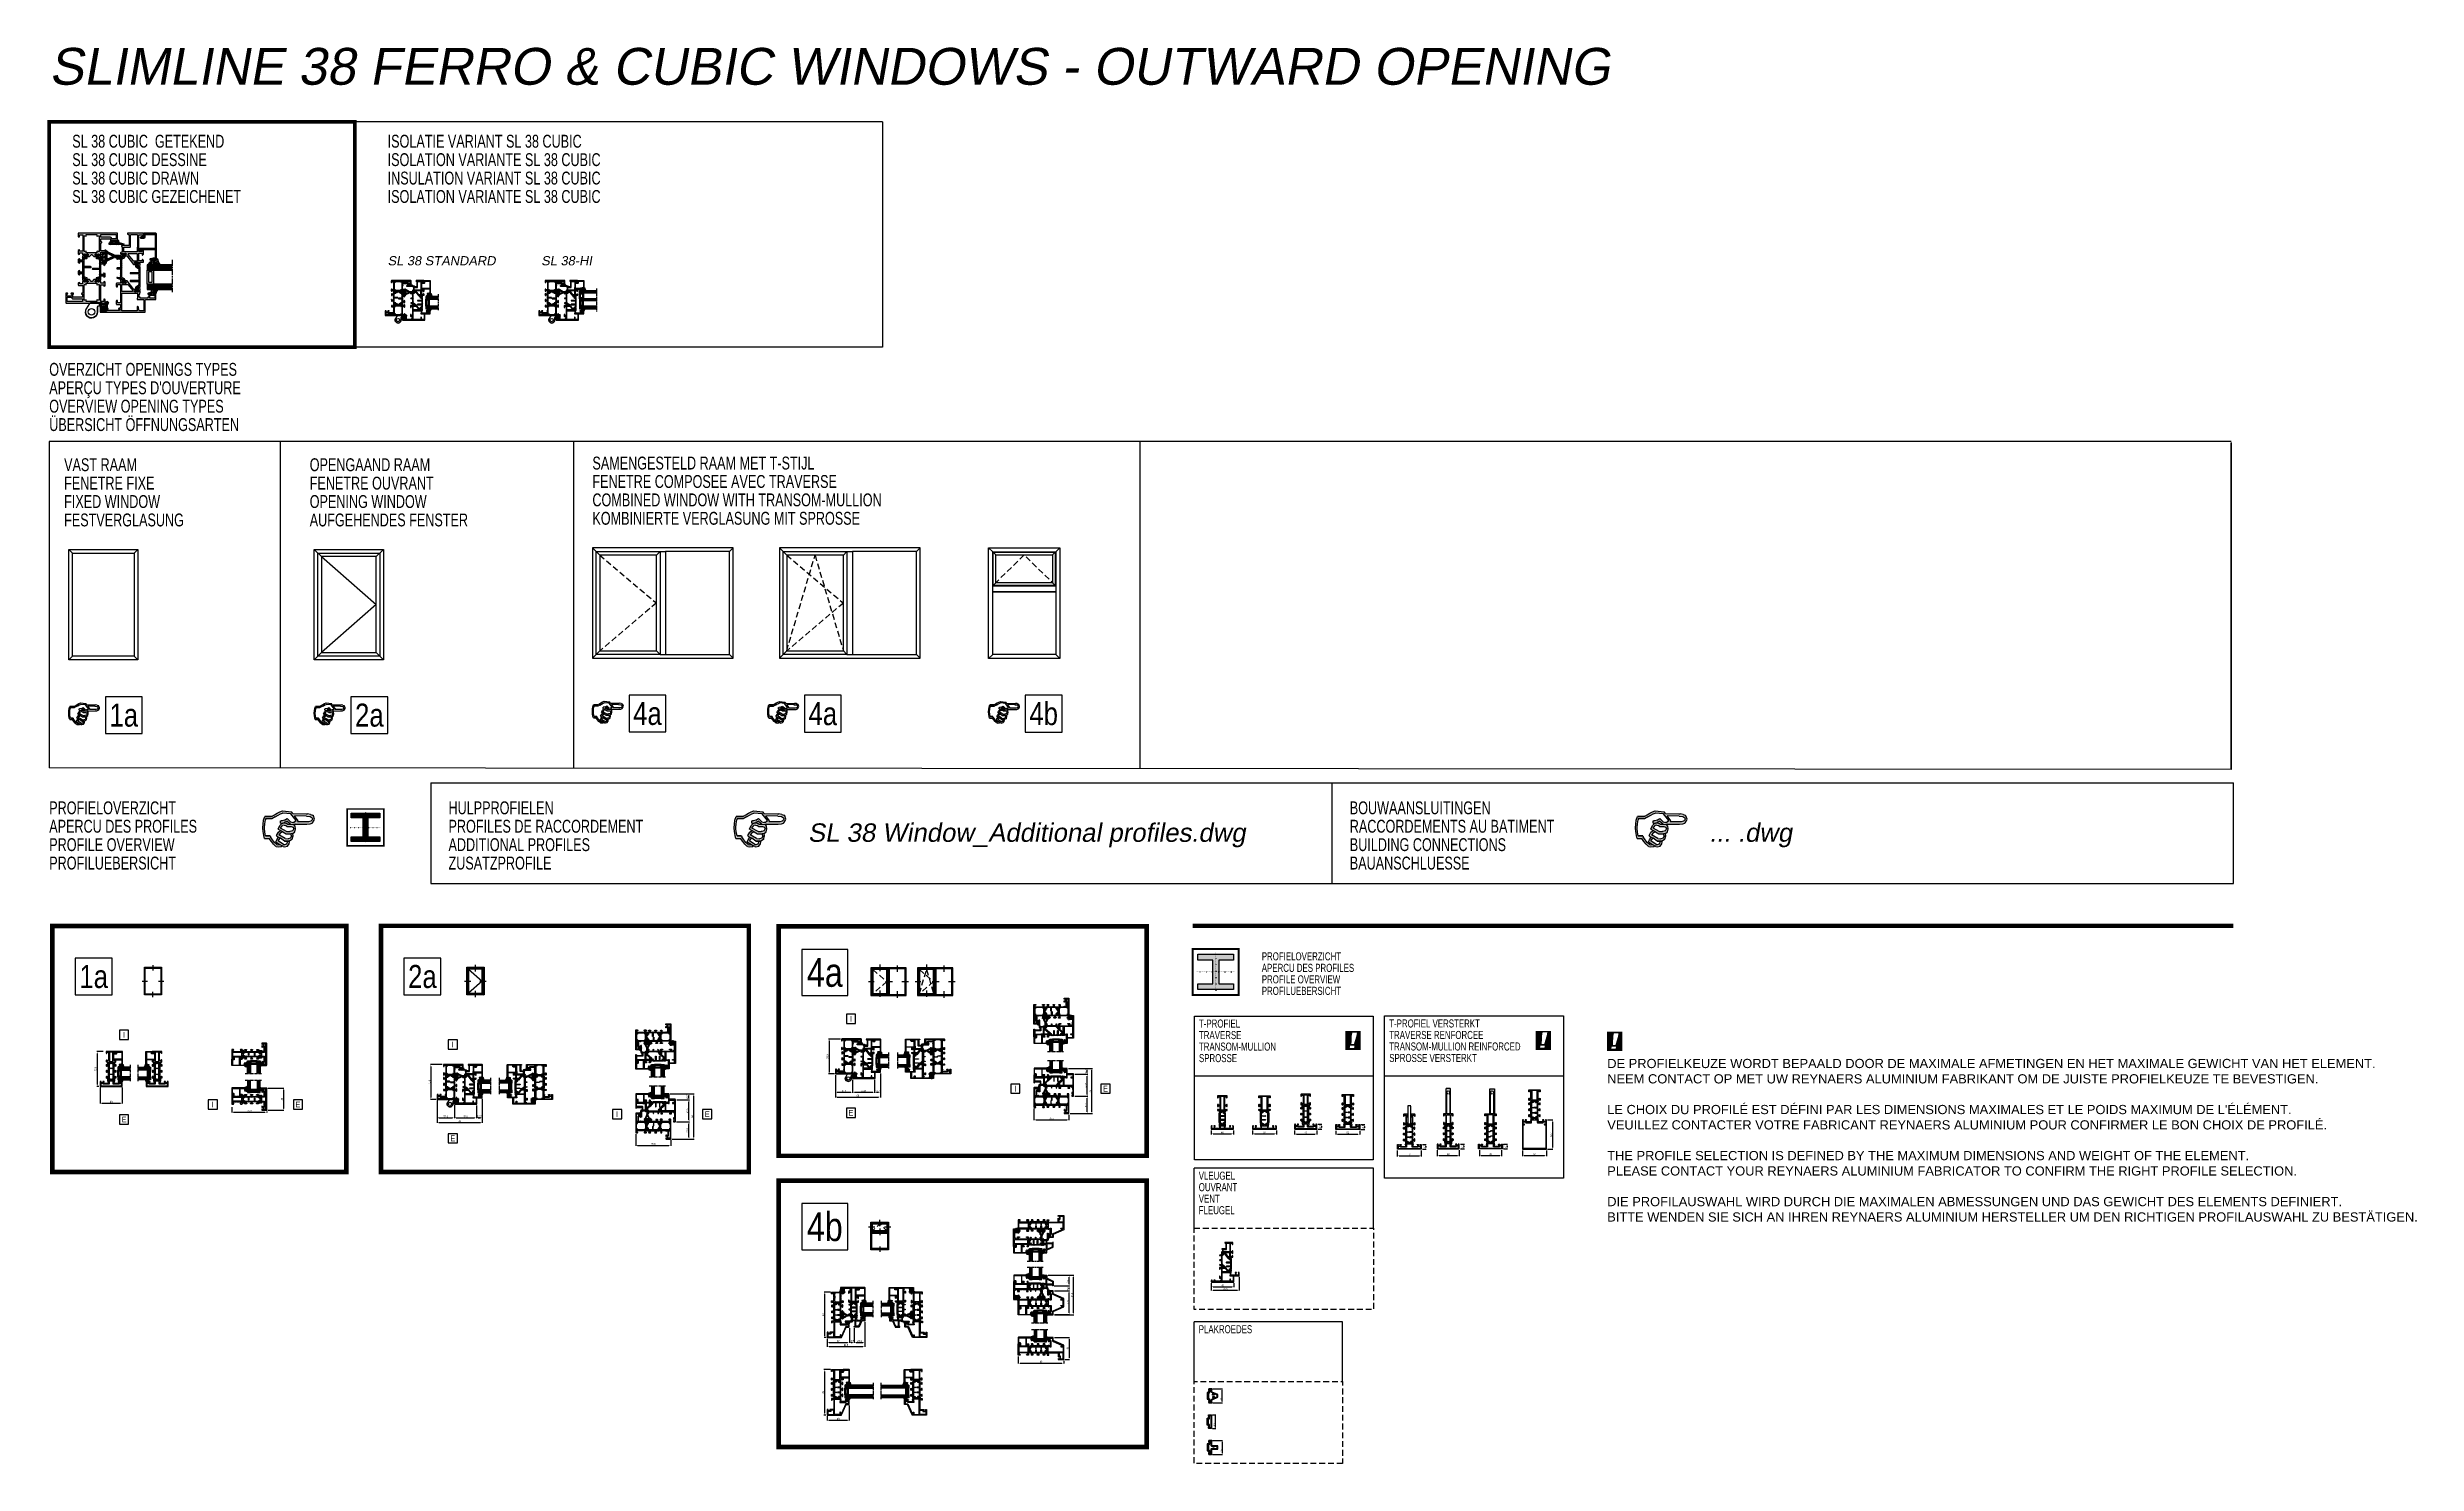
# Model space of a CAD drawing. Header units: millimetres. Extents: x -157 to 4988, y 4688 to 7765.
import ezdxf
from ezdxf.enums import TextEntityAlignment as Align

# ---------------------------------------------------------------- set-up
doc = ezdxf.new("R2010")
doc.units = ezdxf.units.MM
doc.header["$LTSCALE"] = 0.2
for name, pattern in [('CENTER', [50.8, 31.75, -6.35, 6.35, -6.35]), ('DASHED2', [9.525, 6.35, -3.175]), ('DOTX2', [0.5, 0, -0.5])]:
    doc.linetypes.add(name, pattern=pattern)
for name, color, linetype in [('4030050$0$RI-HATCH-P', 7, 'Continuous'), ('4030050$0$RI-PROFILE', 7, 'Continuous'), ('4030150$0$RI-HATCH-P', 7, 'Continuous'), ('4030150$0$RI-PROFILE', 7, 'Continuous'), ('4030603$0$RI-HATCH-P', 7, 'Continuous'), ('4030603$0$RI-PROFILE', 7, 'Continuous'), ('REYNAERS', 7, 'Continuous'), ('RI-ACCESS', 3, 'Continuous'), ('RI-DIMENSION', 7, 'Continuous'), ('RI-FILLING', 7, 'Continuous'), ('RI-GASKET', 7, 'Continuous'), ('RI-HATCH-I', 4, 'Continuous'), ('RI-HATCH-P', 7, 'Continuous'), ('RI-HATCH-PI', 4, 'Continuous'), ('RI-LAYOUT', 7, 'Continuous'), ('RI-OTHERS', 7, 'CENTER'), ('RI-PROFILE', 7, 'Continuous'), ('RI-TEXT-GENERAL-DEU', 7, 'Continuous'), ('RI-TEXT-GENERAL-ENG', 7, 'Continuous'), ('RI-TEXT-GENERAL-FRA', 7, 'Continuous'), ('RI-TEXT-GENERAL-NL', 7, 'Continuous'), ('RI-TEXT-LIBRARY', 7, 'Continuous'), ('RI-TEXT-TECHN', 7, 'Continuous')]:
    doc.layers.add(name, color=color, linetype=linetype)
doc.layers.add('AM_VIS', color=7, linetype='Continuous', lineweight=50)
doc.styles.get("Standard").update_dxf_attribs({"font": 'arial.ttf'})
doc.styles.add('T5', font='arial.ttf', dxfattribs={"oblique": 10, "height": 3.5})
doc.styles.add('T6', font='arial.ttf', dxfattribs={"width": 0.8, "height": 3.5})
doc.styles.add('T7', font='arial.ttf', dxfattribs={"width": 0.7})
doc.styles.add('T8', font='arial.ttf', dxfattribs={"width": 0.7, "height": 3.5})
doc.dimstyles.new('1-1', dxfattribs={"dimscale": 0, "dimtxt": 2.5, "dimasz": 2.5, "dimexe": 0.5, "dimexo": 1.5, "dimgap": 0.5, "dimtad": 1, "dimzin": 9, "dimdsep": 46, "dimtxsty": 'Standard', "dimcen": 2.5, "dimclrd": 256, "dimclre": 256, "dimclrt": 256, "dimadec": 1, "dimazin": 2, "dimtfac": 1, "dimtmove": 0, "dimatfit": 3, "dimfxl": 1, "dimtolj": 1, "dimtzin": 9, "dimlwd": -1, "dimlwe": -1, "dimarcsym": 0})
doc.dimstyles.new('SCHAAL1OP1', dxfattribs={"dimscale": 0, "dimtxt": 2, "dimasz": 2, "dimexe": 0.5, "dimexo": 1.5, "dimgap": 0.5, "dimtad": 1, "dimdec": 1, "dimzin": 9, "dimdsep": 46, "dimtxsty": 'T7', "dimcen": 2.5, "dimclrd": 256, "dimclre": 256, "dimclrt": 256, "dimadec": 1, "dimazin": 2, "dimtfac": 1, "dimtdec": 1, "dimtmove": 0, "dimatfit": 3, "dimfxl": 1, "dimtolj": 1, "dimtzin": 9, "dimlwd": -1, "dimlwe": -1, "dimarcsym": 0})

msp = doc.modelspace()

# ---------------------------------------------------------------- texts
at = {"layer": 'RI-TEXT-LIBRARY', "style": 'T5', "oblique": 10}
for s, height, p in [('SLIMLINE 38 FERRO & CUBIC WINDOWS - OUTWARD OPENING', 80, (-152.93, 7660.02)), ('SL 38 STANDARD', 20, (581.96, 7285.64)), ('SL 38-HI', 20, (915.56, 7285.64)), ('SL 38 Window_Additional profiles.dwg', 40, (1494.58, 6027.32)), ('... .dwg', 40, (3451.81, 6027.32))]:
    msp.add_text(s, height=height, dxfattribs=at).set_placement(p, align=Align.BOTTOM_LEFT)
at = {"layer": 'RI-TEXT-LIBRARY', "insert": (3230.45, 5567.75), "char_height": 20, "attachment_point": 1, "style": 'T5'}
msp.add_mtext_dynamic_manual_height_columns("{\\Q0;DE PROFIELKEUZE WORDT BEPAALD DOOR DE MAXIMALE AFMETINGEN EN HET MAXIMALE GEWICHT VAN HET ELEMENT.\\PNEEM CONTACT OP MET UW REYNAERS ALUMINIUM FABRIKANT OM DE JUISTE PROFIELKEUZE TE BEVESTIGEN.\\P\\PLE CHOIX DU PROFILÉ EST DÉFINI PAR LES DIMENSIONS MAXIMALES ET LE POIDS MAXIMUM DE L'ÉLÉMENT.\\PVEUILLEZ CONTACTER VOTRE FABRICANT REYNAERS ALUMINIUM POUR CONFIRMER LE BON CHOIX DE PROFILÉ.\\P\\PTHE PROFILE SELECTION IS DEFINED BY THE MAXIMUM DIMENSIONS AND WEIGHT OF THE ELEMENT. \\PPLEASE CONTACT YOUR REYNAERS ALUMINIUM FABRICATOR TO CONFIRM THE RIGHT PROFILE SELECTION. \\P\\PDIE PROFILAUSWAHL WIRD DURCH DIE MAXIMALEN ABMESSUNGEN UND DAS GEWICHT DES ELEMENTS DEFINIERT.\\PBITTE WENDEN SIE SICH AN IHREN REYNAERS ALUMINIUM HERSTELLER UM DEN RICHTIGEN PROFILAUSWAHL ZU BESTÄTIGEN\\C167;\\c8210719;.}", width=18102.131, gutter_width=1472.87, heights=[0], dxfattribs=at)

# ---------------------------------------------------------------- blocks, each defined once
blk = doc.blocks.new('info-text-ARCH-1')
at = {"layer": 'RI-TEXT-GENERAL-DEU', "style": 'T8', "width": 0.7}
blk.add_attdef('DEU', (2.5, 1.19), '', height=1.75, dxfattribs=at)
at = {"layer": 'RI-TEXT-GENERAL-ENG', "style": 'T8', "width": 0.7}
blk.add_attdef('ENG', (2.5, 3.69), '', height=1.75, dxfattribs=at)
at = {"layer": 'RI-TEXT-GENERAL-FRA', "style": 'T8', "width": 0.7}
blk.add_attdef('FRA', (2.5, 6.19), '', height=1.75, dxfattribs=at)
at = {"layer": 'RI-TEXT-GENERAL-NL', "style": 'T8', "width": 0.7}
blk.add_attdef('NED', (2.5, 8.69), '', height=1.75, dxfattribs=at)
blk = doc.blocks.new('info-assembly-nr')
at = {"layer": 'RI-LAYOUT'}
blk.add_lwpolyline([(0, 0), (4, 0), (4, 4), (0, 4)], close=True, dxfattribs=at)
at = {"layer": 'RI-TEXT-TECHN', "style": 'T6', "width": 0.8}
blk.add_attdef('ASSEMBLY-NR', text='', height=2.5, dxfattribs=at).set_placement((2, 2), align=Align.MIDDLE_CENTER)
blk = doc.blocks.new('icon-see-page')
at = {"layer": 'RI-LAYOUT'}
h = blk.add_hatch(color=256, dxfattribs=at)
h.paths.add_polyline_path([(1.87, 2.59), (2.15, 2.23), (2.02, 2.13), (1.97, 2.13), (1.85, 2.17), (1.72, 2.29), (1.67, 2.35), (1.53, 2.26), (1.39, 2.22), (1.34, 2.22), (1.31, 2.22), (1.31, 2.1), (1.35, 2.09), (1.5, 2.12), (1.64, 2.19), (1.65, 2.2), (1.79, 2.08), (1.85, 2.04), (2.04, 2.01), (2.1, 2.03), (2.73, 2.04), (2.91, 2.05), (3.03, 2.1), (3.04, 2.11), (3.14, 2.25), (3.15, 2.31), (3.09, 2.49), (3.05, 2.53), (2.94, 2.57), (2.77, 2.59), (2.7, 2.59), (1.98, 2.61), (1.91, 2.71), (1.42, 2.77), (1.27, 2.71), (1.12, 2.63), (0.98, 2.55), (0.85, 2.47), (0.82, 2.45), (0.45, 2.45), (0.39, 2.25), (0.36, 2.04), (0.35, 1.84), (0.36, 1.63), (0.4, 1.42), (0.44, 1.26), (0.69, 1.26), (0.81, 1.09), (0.93, 0.95), (1.04, 0.85), (1.08, 0.82), (1.19, 0.81), (1.34, 0.83), (1.4, 0.86), (1.28, 0.94), (1.16, 0.92), (1.1, 0.93), (0.98, 1.05), (0.87, 1.19), (0.76, 1.35), (0.74, 1.4), (0.5, 1.4), (0.46, 1.61), (0.44, 1.82), (0.44, 1.85), (0.45, 2.06), (0.49, 2.27), (0.5, 2.32), (0.83, 2.32), (1.02, 2.43), (1.18, 2.52), (1.31, 2.59), (1.41, 2.64), (1.43, 2.64)])
h.paths.add_polyline_path([(2.07, 2.49), (2.72, 2.47), (2.92, 2.45), (3.03, 2.39), (3.06, 2.31), (2.95, 2.2), (2.83, 2.17), (2.66, 2.16), (2.63, 2.16), (2.23, 2.16), (2.27, 2.22)], flags=16)
h.paths.add_polyline_path([(1.5, 2.11), (1.38, 2.07), (1.27, 1.96), (1.18, 1.77), (1.3, 1.7), (1.43, 1.62), (1.61, 1.51), (1.87, 1.51), (1.97, 1.53), (2.08, 1.62), (2.12, 1.79), (2.1, 1.92), (2.04, 2.01), (1.85, 2.04), (1.69, 2.04), (1.59, 2.09)], flags=17)
h.paths.add_polyline_path([(1.58, 1.97), (1.66, 1.91), (1.89, 1.91), (2, 1.88), (2.03, 1.79), (1.98, 1.67), (1.84, 1.63), (1.82, 1.63), (1.64, 1.63), (1.3, 1.82), (1.41, 1.96), (1.5, 1.99)], flags=16)
h.paths.add_polyline_path([(1.32, 1.58), (1.43, 1.62), (1.3, 1.7), (1.19, 1.6), (1.09, 1.42), (1.09, 1.41), (1.2, 1.34), (1.3, 1.28), (1.53, 1.12), (1.79, 1.12), (1.93, 1.2), (1.94, 1.22), (1.99, 1.41), (1.97, 1.53), (1.87, 1.51), (1.9, 1.4), (1.85, 1.28), (1.72, 1.24), (1.56, 1.25), (1.22, 1.46)], flags=17)
h.paths.add_polyline_path([(1.29, 1.27), (1.3, 1.28), (1.2, 1.34), (1.1, 1.18), (1.06, 1.07), (1.28, 0.94), (1.4, 0.86), (1.46, 0.82), (1.53, 0.81), (1.68, 0.85), (1.77, 0.96), (1.79, 1.08), (1.79, 1.12), (1.7, 1.12), (1.65, 0.97), (1.54, 0.94), (1.47, 0.94), (1.18, 1.13)], flags=17)
at = {"color": 6}
for p, q in [((0.98, 2.55), (1.12, 2.63)), ((1.12, 2.63), (1.27, 2.71)), ((1.18, 2.52), (1.31, 2.59)), ((1.27, 2.71), (1.42, 2.77)), ((1.31, 2.59), (1.41, 2.64)), ((1.43, 2.64), (1.41, 2.64)), ((1.42, 2.77), (1.91, 2.71)), ((1.87, 2.59), (1.43, 2.64)), ((2.15, 2.23), (1.87, 2.59)), ((1.98, 2.61), (1.91, 2.71)), ((1.98, 2.61), (2.7, 2.59)), ((2.7, 2.59), (2.77, 2.59)), ((2.94, 2.57), (2.77, 2.59)), ((0.35, 1.84), (0.36, 2.04)), ((0.36, 1.63), (0.35, 1.84)), ((0.36, 2.04), (0.39, 2.25)), ((0.4, 1.42), (0.36, 1.63)), ((0.39, 2.25), (0.45, 2.45)), ((0.44, 1.26), (0.4, 1.42)), ((0.44, 1.85), (0.45, 2.06)), ((0.44, 1.82), (0.44, 1.85)), ((0.46, 1.61), (0.44, 1.82)), ((0.45, 2.45), (0.45, 2.45)), ((0.45, 2.45), (0.82, 2.45)), ((0.82, 2.45), (0.45, 2.45)), ((0.82, 2.45), (0.45, 2.45)), ((0.45, 2.06), (0.49, 2.27)), ((0.5, 1.4), (0.46, 1.61)), ((0.5, 2.32), (0.49, 2.27)), ((0.83, 2.32), (0.5, 2.32)), ((0.74, 1.4), (0.5, 1.4)), ((0.5, 1.4), (0.74, 1.4)), ((0.5, 1.4), (0.74, 1.4)), ((0.74, 1.4), (0.76, 1.35)), ((0.74, 1.4), (0.74, 1.4)), ((0.87, 1.19), (0.76, 1.35)), ((0.85, 2.47), (0.82, 2.45)), ((1.02, 2.43), (0.83, 2.32)), ((0.85, 2.47), (0.98, 2.55)), ((1.02, 2.43), (1.18, 2.52)), ((1.09, 1.42), (1.19, 1.6)), ((1.09, 1.42), (1.09, 1.41)), ((1.09, 1.41), (1.2, 1.34)), ((1.1, 1.18), (1.2, 1.34)), ((1.18, 1.77), (1.27, 1.96)), ((1.18, 1.77), (1.3, 1.7)), ((1.19, 1.6), (1.3, 1.7)), ((1.2, 1.34), (1.3, 1.28)), ((1.2, 1.34), (1.3, 1.28)), ((1.32, 1.58), (1.22, 1.46)), ((1.56, 1.25), (1.22, 1.46)), ((1.27, 1.96), (1.38, 2.07)), ((1.3, 1.82), (1.41, 1.96)), ((1.64, 1.63), (1.3, 1.82)), ((1.43, 1.62), (1.3, 1.7)), ((1.3, 1.7), (1.43, 1.62)), ((1.31, 2.22), (1.34, 2.22)), ((1.31, 2.1), (1.31, 2.22)), ((1.31, 2.1), (1.35, 2.09)), ((1.32, 1.58), (1.43, 1.62)), ((1.39, 2.22), (1.34, 2.22)), ((1.35, 2.09), (1.5, 2.12)), ((1.38, 2.07), (1.5, 2.11)), ((1.53, 2.26), (1.39, 2.22)), ((1.5, 1.99), (1.41, 1.96)), ((1.43, 1.62), (1.61, 1.51)), ((1.64, 2.19), (1.5, 2.12)), ((1.5, 2.11), (1.59, 2.09)), ((1.5, 1.99), (1.58, 1.97)), ((1.53, 2.26), (1.67, 2.35)), ((1.66, 1.91), (1.58, 1.97)), ((1.69, 2.04), (1.59, 2.09)), ((1.61, 1.51), (1.87, 1.51)), ((1.65, 2.2), (1.64, 2.19)), ((1.64, 1.63), (1.82, 1.63)), ((1.79, 2.08), (1.65, 2.2)), ((1.66, 1.91), (1.89, 1.91)), ((1.67, 2.35), (1.72, 2.29)), ((1.69, 2.04), (1.85, 2.04)), ((1.85, 2.17), (1.72, 2.29)), ((1.85, 2.04), (1.79, 2.08)), ((1.84, 1.63), (1.82, 1.63)), ((1.98, 1.67), (1.84, 1.63)), ((1.85, 2.17), (1.97, 2.13)), ((1.85, 2.04), (2.04, 2.01)), ((1.9, 1.4), (1.85, 1.28)), ((1.97, 1.53), (1.87, 1.51)), ((1.97, 1.53), (1.87, 1.51)), ((1.9, 1.4), (1.87, 1.51)), ((1.89, 1.91), (2, 1.88)), ((1.94, 1.22), (1.99, 1.41)), ((2.02, 2.13), (1.97, 2.13)), ((1.97, 1.53), (2.08, 1.62)), ((1.99, 1.41), (1.97, 1.53)), ((1.98, 1.67), (2.03, 1.79)), ((2, 1.88), (2.03, 1.79)), ((2.02, 2.13), (2.15, 2.23)), ((2.1, 2.03), (2.04, 2.01)), ((2.1, 1.92), (2.04, 2.01)), ((2.27, 2.22), (2.07, 2.49)), ((2.72, 2.47), (2.07, 2.49)), ((2.08, 1.62), (2.12, 1.79)), ((2.1, 2.03), (2.73, 2.04)), ((2.12, 1.79), (2.1, 1.92)), ((2.27, 2.22), (2.23, 2.16)), ((2.63, 2.16), (2.23, 2.16)), ((2.66, 2.16), (2.63, 2.16)), ((2.83, 2.17), (2.66, 2.16)), ((2.72, 2.47), (2.92, 2.45)), ((2.73, 2.04), (2.91, 2.05)), ((2.95, 2.2), (2.83, 2.17)), ((2.91, 2.05), (3.03, 2.1)), ((2.92, 2.45), (3.03, 2.39)), ((2.94, 2.57), (3.05, 2.53)), ((2.95, 2.2), (3.06, 2.31)), ((3.06, 2.31), (3.03, 2.39)), ((3.04, 2.11), (3.03, 2.1)), ((3.04, 2.11), (3.14, 2.25)), ((3.09, 2.49), (3.05, 2.53)), ((3.15, 2.31), (3.09, 2.49)), ((3.14, 2.25), (3.15, 2.31)), ((0.44, 1.26), (0.69, 1.26)), ((0.81, 1.09), (0.69, 1.26)), ((0.93, 0.95), (0.81, 1.09)), ((0.98, 1.05), (0.87, 1.19)), ((1.04, 0.85), (0.93, 0.95)), ((1.1, 0.93), (0.98, 1.05)), ((1.08, 0.82), (1.04, 0.85)), ((1.06, 1.07), (1.1, 1.18)), ((1.06, 1.07), (1.28, 0.94)), ((1.08, 0.82), (1.19, 0.81)), ((1.1, 0.93), (1.16, 0.92)), ((1.16, 0.92), (1.28, 0.94)), ((1.18, 1.13), (1.29, 1.27)), ((1.47, 0.94), (1.18, 1.13)), ((1.19, 0.81), (1.34, 0.83)), ((1.28, 0.94), (1.4, 0.86)), ((1.3, 1.28), (1.29, 1.27)), ((1.53, 1.12), (1.3, 1.28)), ((1.34, 0.83), (1.4, 0.86)), ((1.46, 0.82), (1.4, 0.86)), ((1.46, 0.82), (1.53, 0.81)), ((1.47, 0.94), (1.54, 0.94)), ((1.79, 1.12), (1.53, 1.12)), ((1.53, 1.12), (1.7, 1.12)), ((1.79, 1.12), (1.53, 1.12)), ((1.53, 0.81), (1.68, 0.85)), ((1.54, 0.94), (1.65, 0.97)), ((1.56, 1.25), (1.72, 1.24)), ((1.65, 0.97), (1.7, 1.12)), ((1.68, 0.85), (1.77, 0.96)), ((1.7, 1.12), (1.79, 1.12)), ((1.79, 1.12), (1.7, 1.12)), ((1.85, 1.28), (1.72, 1.24)), ((1.77, 0.96), (1.79, 1.08)), ((1.93, 1.2), (1.79, 1.12)), ((1.79, 1.08), (1.79, 1.12)), ((1.94, 1.22), (1.93, 1.2))]:
    blk.add_line(p, q, dxfattribs=at)
blk = doc.blocks.new('A$C673212E8')
at = {"layer": 'RI-LAYOUT', "linetype": 'ByBlock'}
blk.add_hatch(color=9, dxfattribs=at).paths.add_polyline_path([(0.95, 6.35), (6.35, 6.35), (6.35, 5.45), (4.1, 5.45), (4.1, 1.85), (6.35, 1.85), (6.35, 0.95), (0.95, 0.95), (0.95, 1.85), (3.2, 1.85), (3.2, 5.45), (0.95, 5.45)])
at = {"layer": 'RI-LAYOUT', "linetype": 'DOTX2'}
for p, q in [((0.72, 3.65), (6.57, 3.65)), ((3.65, 6.57), (3.65, 0.72))]:
    blk.add_line(p, q, dxfattribs=at)
at = {"layer": 'RI-LAYOUT', "color": 9, "const_width": 0.3}
blk.add_lwpolyline([(7.15, 0.15), (0.15, 0.15), (0.15, 7.15), (7.15, 7.15)], close=True, dxfattribs=at)
at = {"layer": 'RI-LAYOUT'}
blk.add_lwpolyline([(0.95, 6.35), (6.35, 6.35), (6.35, 5.45), (4.1, 5.45), (4.1, 1.85), (6.35, 1.85), (6.35, 0.95), (0.95, 0.95), (0.95, 1.85), (3.2, 1.85), (3.2, 5.45), (0.95, 5.45)], close=True, dxfattribs=at)
blk = doc.blocks.new('A$C24D048A7')
blk.add_blockref('A$C673212E8', (0, 0))
blk = doc.blocks.new('0809188v1')
at = {"layer": 'RI-HATCH-I'}
h = blk.add_hatch(dxfattribs=at)
h.set_pattern_fill('_USER', color=256, angle=240, style=0, pattern_type=0)
h.set_pattern_definition([(240, (-278.2643, -3e-07), (0.8660254, -0.5), [])])
h.paths.add_polyline_path([(9.4, 13.6, -0.168772), (9.2, 14.4), (9.2, 18.5, 0.332379), (8.5, 19.4), (8.4, 19.5, 0.283744), (6.9, 19), (6.3, 17.2, 0.026683), (6.2, 17, 0.052658), (6.2, 16.3, 0.052658), (6.3, 15.9), (6.4, 15.3, 1), (7.4, 15.6), (7.2, 16.3), (7.9, 18.2), (7.9, 18.4, -0.822438), (8.3, 18.3), (7.4, 15.2, 0.28969), (7.5, 14.9, -0.428522), (7.1, 13.6, 0.26602), (6.9, 13.4), (3.4, 5.7, -0.286669), (2.9, 5.4, 0.131364), (0.8, 4.7, 0.143709), (0.2, 4.1), (0, 3.7, 0.624869), (0.2, 3.4), (2.4, 3.9, -0.479656), (2.8, 3.6), (2.8, 1.9), (2.2, 1.9, 0.668179), (2.1, 1.5), (3.5, 0.1, 0.198912), (3.7, 0), (10.4, 0, 0.198912), (10.6, 0.1), (11.9, 1.4, 0.548619), (11.9, 1.7), (11.5, 1.8), (11.5, 3.6, -0.476893), (11.9, 3.9), (14.6, 3.3, 0.707924), (15, 4), (13.1, 6.3)])
h.paths.add_polyline_path([(7.9, 11.9, -0.630953), (8.5, 11.9), (11.3, 6.2, -0.559094), (10.9, 5.5), (5.8, 5.5, -0.543876), (5.4, 6.2)], flags=16)
h.paths.add_polyline_path([(5.9, 3.8, -0.414214), (6.4, 3.3), (6.4, 1.6, -0.414214), (5.9, 1.1), (4.9, 1.1, -0.414214), (3.9, 2.1), (3.9, 3.3, -0.414214), (4.4, 3.8)], flags=16)
h.paths.add_polyline_path([(8.3, 3.8), (9.9, 3.8, -0.414214), (10.4, 3.3), (10.4, 2.1, -0.414214), (9.4, 1.1), (8.3, 1.1, -0.414214), (7.8, 1.6), (7.8, 3.3, -0.414214)], flags=16)
at = {"layer": 'RI-GASKET'}
for points in [[(6.2, 17, -0.026683), (6.3, 17.2), (6.9, 19, -0.283744), (8.4, 19.5), (8.5, 19.4), (8.5, 19.4, -0.332379), (9.2, 18.5), (9.2, 14.4, 0.168772), (9.4, 13.6), (9.4, 13.6), (9.4, 13.6), (13.1, 6.3), (15, 4, -0.707924), (14.6, 3.3), (11.9, 3.9, 0.476893), (11.5, 3.6), (11.5, 1.8), (11.9, 1.7, -0.548619), (11.9, 1.4), (10.6, 0.1, -0.198912), (10.4, 0), (3.7, 0, -0.198912), (3.5, 0.1), (2.1, 1.5, -0.668179), (2.2, 1.9), (2.8, 1.9), (2.8, 3.6, 0.479656), (2.4, 3.9), (0.2, 3.4, -0.624869), (0, 3.7), (0.2, 4.1, -0.143709), (0.8, 4.7, -0.131364), (2.9, 5.4, 0.286669), (3.4, 5.7), (6.9, 13.4, -0.26602), (7.1, 13.6, 0.428522), (7.5, 14.9, -0.28969), (7.4, 15.2), (8.3, 18.2, 0.91492), (7.9, 18.4), (7.9, 18.2), (7.2, 16.3), (7.4, 15.6, -1), (6.4, 15.3), (6.3, 15.9, -0.052658), (6.2, 16.3, -0.052658)], [(6.4, 3.3), (6.4, 1.6, -0.414214), (5.9, 1.1), (4.9, 1.1, -0.414214), (3.9, 2.1), (3.9, 3.3, -0.414214), (4.4, 3.8), (5.9, 3.8, -0.414214)], [(11.3, 6.2, -0.559094), (10.9, 5.5), (5.8, 5.5, -0.543876), (5.4, 6.2), (7.9, 11.9, -0.630953), (8.5, 11.9)], [(10.4, 3.3), (10.4, 2.1, -0.414214), (9.4, 1.1), (8.3, 1.1, -0.414214), (7.8, 1.6), (7.8, 3.3, -0.414214), (8.3, 3.8), (9.9, 3.8, -0.414214)]]:
    blk.add_lwpolyline(points, format="xyb", close=True, dxfattribs=at)
blk = doc.blocks.new('0809183v1')
at = {"layer": 'RI-HATCH-I'}
h = blk.add_hatch(dxfattribs=at)
h.set_pattern_fill('_USER', color=256, scale=1.5, angle=-135, style=0, pattern_type=0)
h.set_pattern_definition([(225, (0, 0), (1.06066, -1.06066), [])])
h.paths.add_polyline_path([(5.1, 4.1, 0.414214), (4.8, 4.4), (-10.5, 4.4, 0.787862), (-10.6, 3.4), (-5.6, 2.1, -0.247996), (-5.5, 1.9), (-4.5, -0.7, 0.865542), (-3.9, -0.6), (-4.1, 2.3, -0.427803), (-3.9, 2.5), (-3, 2.5), (-2.9, 2.2), (-2.7, 2.5), (-2.1, 2.5, -0.414214), (-1.8, 2.2), (-1.8, 1.4), (-2.2, 1.4, 0.668179), (-2.4, 1.1), (-1.3, 0, 0.198912), (-1.2, 0), (1.2, 0, 0.198912), (1.3, 0), (2.4, 1.1, 0.668179), (2.2, 1.4), (1.9, 1.4), (1.9, 2.2, -0.414214), (2.2, 2.5), (2.7, 2.5), (2.9, 2.2), (3, 2.5), (4.2, 2.5), (4.4, 2.2), (4.5, 2.5), (4.8, 2.5, 0.414214), (5.1, 2.8)])
h.paths.add_polyline_path([(-0.6, 2.8), (0.7, 2.8, -0.414214), (1, 2.4), (1, 1.4), (0.7, 0.5), (-0.7, 0.5), (-1, 1.4), (-1, 2.4, -0.414214)], flags=16)
at = {"layer": 'RI-GASKET'}
for points in [[(-4.5, -0.7), (-5.5, 1.9, 0.247996), (-5.6, 2.1), (-10.6, 3.4, -0.787862), (-10.5, 4.4), (4.8, 4.4, -0.414214), (5.1, 4.1), (5.1, 2.8, -0.414214), (4.8, 2.5), (4.5, 2.5), (4.4, 2.2), (4.2, 2.5), (3, 2.5), (2.9, 2.2), (2.7, 2.5), (2.2, 2.5, 0.414214), (1.9, 2.2), (1.9, 1.4), (2.2, 1.4, -0.668179), (2.4, 1.1), (1.3, 0, -0.198912), (1.2, 0), (-1.2, 0, -0.198912), (-1.3, 0), (-2.4, 1.1, -0.668179), (-2.2, 1.4), (-1.8, 1.4), (-1.8, 2.2, 0.414214), (-2.1, 2.5), (-2.7, 2.5), (-2.9, 2.2), (-3, 2.5), (-3.9, 2.5, 0.427803), (-4.1, 2.3), (-3.9, -0.6, -0.865499)], [(0.7, 2.8, -0.414214), (1, 2.4), (1, 1.4), (0.7, 0.5), (-0.7, 0.5), (-1, 1.4), (-1, 2.4, -0.414214), (-0.6, 2.8)]]:
    blk.add_lwpolyline(points, format="xyb", close=True, dxfattribs=at)
blk.add_arc((-4.2, 4.6), 0.2, 263.8447, 270, dxfattribs=at)
blk = doc.blocks.new('0809125v2')
at = {"layer": 'RI-HATCH-I'}
h = blk.add_hatch(dxfattribs=at)
h.set_pattern_fill('_USER', color=256, scale=1.5, angle=45, style=0, pattern_type=0)
h.set_pattern_definition([(45, (-188.5701, -265.9912), (-1.06066, 1.06066), [])])
edge = h.paths.add_edge_path(flags=0)
edge.add_arc((-3.3, -1.5), 6.99, 13.1276, 14.8832)
edge.add_arc((-1.3, -1), 4.91, 14.767, 27.3274)
edge.add_arc((2.7, 1.1), 0.499, 27.6932, 47.7216)
edge.add_arc((2.7, 1.1), 0.501, 47.7216, 67.9162)
edge.add_line((2.9, 1.5), (2.2, 1.8))
edge.add_arc((2.1, 1.6), 0.2, 68.3278, 96.1665)
edge.add_arc((2.1, 1.6), 0.201, 96.1386, 123.8418)
edge.add_arc((2.1, 1.6), 0.199, 123.5336, 151.7944)
edge.add_arc((2.1, 1.6), 0.199, 151.8263, 180.024)
edge.add_line((1.9, 1.6), (1.9, 1.1))
edge.add_line((1.9, 1.1), (1.9, 0.2))
edge.add_ellipse((1.7, 0.2), major_axis=(-0.2, 0), ratio=1, start_angle=134.9996, end_angle=179.9991, ccw=False)
edge.add_ellipse((1.7, 0.2), major_axis=(-0.2, 0), ratio=1, start_angle=90.0009, end_angle=135.0004, ccw=False)
edge.add_line((1.7, 0), (-0.8, 0))
edge.add_ellipse((-0.8, 0.2), major_axis=(0, 0.15), ratio=1, start_angle=110.994, end_angle=180, ccw=False)
edge.add_line((-0.9, 0.1), (-1.1, 0.6))
edge.add_arc((-1.3, 0.6), 0.2, 20.994, 134.1807)
edge.add_line((-1.5, 0.7), (-5.2, -2.2))
edge.add_line((-5.2, -2.2), (-6.5, -3.3))
edge.add_arc((-6, -4), 0.835, 129.9845, 271.5754)
edge.add_line((-6, -4.8), (-3.6, -4.8))
edge.add_arc((-3.6, -4.4), 0.4, 271.5832, 442.0339)
edge.add_line((-3.6, -4), (-5.2, -3.7))
edge.add_arc((-4.7, 6.6), 10.3, 267.4921, 286.7525)
edge.add_ellipse((-1.6, -4.9), major_axis=(-1.58, 0), ratio=1, start_angle=230.5735, end_angle=274.692, ccw=False)
edge.add_line((-0.6, -3.7), (0.8, -4.3))
edge.add_arc((4, 2.1), 7.11, 243.7649, 255.4101)
edge.add_line((2.2, -4.8), (4.6, -4.8))
edge.add_arc((4.6, -4.1), 0.7, 270.0141, 393.2773)
edge.add_ellipse((7.5, -0.7), major_axis=(0, 3.76), ratio=1, start_angle=104.0514, end_angle=142.2209, ccw=False)
edge.add_arc((-60.5, -10.6), 64.9, 7.909, 9.4568)
edge = h.paths.add_edge_path(flags=0)
edge.add_line((0.3, -2.3), (1.6, -2.1))
edge.add_ellipse((1.7, -2.6), major_axis=(-0.502, 0), ratio=1, start_angle=224.7201, end_angle=277.7688, ccw=False)
edge.add_line((2, -2.3), (3, -3.4))
edge.add_arc((5.2, -0.9), 3.31, 228.6138, 246.3421)
edge.add_ellipse((3.8, -4), major_axis=(0, 0.1), ratio=1, start_angle=180, end_angle=336.3421, ccw=False)
edge.add_line((3.8, -4.1), (2.6, -4.1))
edge.add_ellipse((3.5, 1), major_axis=(-5.16, 0), ratio=1, start_angle=73.6833, end_angle=80.9158, ccw=False)
edge.add_line((2, -4), (0.1, -3.1))
edge.add_ellipse((0.4, -2.8), major_axis=(-0.454, 0), ratio=1, start_angle=-77.0454, end_angle=45.926, ccw=False)
at = {"layer": 'AM_VIS', "color": 251}
for p, q in [((-1.5, -3.3), (-1.8, -3.3)), ((1.7, -2.1), (1.6, -2.1))]:
    blk.add_line(p, q, dxfattribs=at)
at = {"layer": 'RI-GASKET'}
for points in [[(1.9, 0.2), (1.9, 1.1), (1.9, 1.6, -0.12366), (1.9, 1.7, -0.12394), (2, 1.8, -0.12147), (2.1, 1.8, -0.12207), (2.2, 1.8), (2.9, 1.5, -0.088344), (3, 1.4, -0.087614), (3.1, 1.3, -0.05486), (3.5, 0.3, -0.00766), (3.5, 0.1, -0.006754), (3.8, -1.7, 0.168103), (5.2, -3.7, -0.596494), (4.6, -4.8), (2.2, -4.8, -0.050855), (0.8, -4.3), (-0.6, -3.7, 0.194917), (-1.8, -3.3, -0.084238), (-5.2, -3.7), (-3.6, -4, -0.919956), (-3.6, -4.8), (-6, -4.8, -0.710603), (-6.5, -3.3), (-5.2, -2.2), (-1.5, 0.7, -0.538369), (-1.1, 0.6), (-0.9, 0.1, 0.310537), (-0.8, 0), (1.7, 0, 0.19891), (1.8, 0.1, 0.19891)], [(2, -2.3), (3, -3.4, 0.077509), (3.8, -3.9, -0.812259), (3.8, -4.1), (2.6, -4.1, -0.031568), (2, -4), (0.1, -3.1, -0.594769), (0.3, -2.3), (1.6, -2.1, -0.235693)]]:
    blk.add_lwpolyline(points, format="xyb", close=True, dxfattribs=at)
blk = doc.blocks.new('1808204v4')
at = {"layer": 'RI-HATCH-I'}
h = blk.add_hatch(dxfattribs=at)
h.set_pattern_fill('_USER', color=256, scale=1.5, angle=45, pattern_type=0)
h.set_pattern_definition([(45, (5e-12, -0.0402), (-1.06066, 1.06066), [])])
h.paths.add_polyline_path([(1.9, 4.6, -0.087704), (1.9, 4.5, 0.177793), (2, 4.3, 0.014426), (2.1, 4.2, -0.117211), (2.2, 4.2, -0.391209), (2.2, 4.1, -0.149412), (2, 4.1, -0.133911), (1.9, 4.1), (1.8, 4.2, 0.16407), (1.6, 4.2), (-0.3, 4.2, 0.207909), (-2, 3.5, -0.176327), (-2.3, 3.4), (-2.7, 3.4, 0.414214), (-2.9, 3.2), (-2.9, 2.8, 0.414214), (-2.7, 2.6), (-2.1, 2.6, -0.414214), (-2, 2.5), (-2, 1.3, -0.414214), (-2.1, 1.2), (-2.3, 1.2, 0.63707), (-2.4, 0.9), (-1.7, 0.1, 0.221695), (-1.5, 0), (1.5, 0, 0.221695), (1.7, 0.1), (2.4, 0.9, 0.63707), (2.3, 1.2), (2, 1.2, -0.414214), (1.9, 1.3), (1.9, 2.5, -0.414214), (2, 2.6), (3.8, 2.6, 0.251998), (4.1, 2.8, -0.009783), (4.4, 3.5, -0.012498), (4.9, 4.6, 0.087136), (5.3, 6, -0.039888), (5.3, 6.3, 0.155596), (5.3, 6.5, 0.255227), (5.2, 6.6), (5, 6.6, 0.220126), (4.8, 6.5, -0.059282), (4.7, 6.3, -0.194696), (4.5, 6.2, -0.119377), (4.2, 6.2, -0.054192), (3.9, 6.3, 0.022832), (3.7, 6.5, 0.086161), (3.5, 6.6, 0.034247), (3.2, 6.6), (1.2, 6.6, 0.016757), (0.5, 6.5, 0.028883), (-0.3, 6.4, 0.192219), (-0.9, 5.9, 0.222141), (-0.9, 5.1, 0.805421), (-0.3, 5.2), (-0.3, 5.4, -0.362875), (0, 5.7, -0.049392), (1.1, 5.9, -0.098515), (1.2, 5.8, -0.196247), (1.3, 5.7, -0.002495), (1.4, 5.5, -0.035566)])
h.paths.add_polyline_path([(2.1, 5.7, -0.097728), (2.1, 5.8, -0.220538), (2.1, 5.9, -0.359626), (2.3, 5.9, 0.122514), (2.3, 5.9, -0.011046), (3.2, 5.9, -0.011443), (3.6, 5.9, -0.120776), (3.9, 5.8, -0.051025), (4.1, 5.6, 0.089507), (4.2, 5.6, -0.170147), (4.3, 5.5), (4.3, 5.5, -0.330052), (4.3, 5.4, -0.248624), (4.2, 5.3, 0.008797), (3.7, 5.1, 0.22449), (3.5, 4.8, 0.23209), (3.6, 4.5, -0.256002), (3.7, 4.2, -0.265239), (3.5, 4, -0.042169), (3.3, 4), (2.4, 3.7, 0.104695), (2.5, 3.8, 0.104289), (2.7, 4, 0.145726), (2.6, 4.6, 0.062608)], flags=16)
h.paths.add_polyline_path([(1.1, 2.4), (1.1, 0.9, -0.414214), (0.9, 0.7), (-1, 0.7, -0.414214), (-1.2, 0.9), (-1.2, 2.4, -0.414214), (-1, 2.6), (0.9, 2.6, -0.414214)], flags=16)
at = {"layer": 'RI-GASKET'}
for points in [[(-2.4, 0.9, -0.63707), (-2.3, 1.2), (-2.1, 1.2, 0.414214), (-2, 1.3), (-2, 2.5, 0.414214), (-2.1, 2.6), (-2.7, 2.6, -0.414214), (-2.9, 2.8), (-2.9, 3.2, -0.414214), (-2.7, 3.4), (-2.3, 3.4, 0.176327), (-2, 3.5, -0.207909), (-0.3, 4.2), (1.6, 4.2, -0.16407), (1.8, 4.2), (1.9, 4.1, 0.133911), (2, 4.1, 0.149412), (2.2, 4.1, 0.302776), (2.2, 4.2, 0.156156), (2.1, 4.2, -0.014426), (2, 4.3, -0.177793), (1.9, 4.5, 0.087704), (1.9, 4.6, 0.035566), (1.4, 5.5, 0.0025), (1.3, 5.7, 0.195686), (1.2, 5.8, 0.082311), (1.1, 5.9, 0.050141), (0, 5.7, 0.349731), (-0.3, 5.4), (-0.3, 5.2, -0.805421), (-0.9, 5.1, -0.222141), (-0.9, 5.9, -0.192219), (-0.3, 6.4, -0.028883), (0.5, 6.5, -0.016757), (1.2, 6.6), (3.2, 6.6, -0.034247), (3.5, 6.6, -0.086161), (3.7, 6.5, -0.022832), (3.9, 6.3, 0.054192), (4.2, 6.2, 0.119377), (4.5, 6.2, 0.194696), (4.7, 6.3, 0.059282), (4.8, 6.5, -0.220126), (5, 6.6), (5.2, 6.6, -0.255227), (5.3, 6.5, -0.155596), (5.3, 6.3, 0.039888), (5.3, 6, -0.087136), (4.9, 4.6, 0.012498), (4.4, 3.5, 0.009783), (4.1, 2.8, -0.251998), (3.8, 2.6), (2, 2.6, 0.414214), (1.9, 2.5), (1.9, 1.3, 0.414214), (2, 1.2), (2.3, 1.2, -0.63707), (2.4, 0.9), (1.7, 0.1, -0.221695), (1.5, 0), (-1.5, 0, -0.221695), (-1.7, 0.1)], [(0.9, 2.6), (-1, 2.6, 0.414214), (-1.2, 2.4), (-1.2, 0.9, 0.414214), (-1, 0.7), (0.9, 0.7, 0.414214), (1.1, 0.9), (1.1, 2.4, 0.414214)]]:
    blk.add_lwpolyline(points, format="xyb", close=True, dxfattribs=at)
blk.add_lwpolyline([(2.4, 3.7, 0.127497), (2.5, 3.8, 0.104289), (2.7, 4, 0.145726), (2.6, 4.6, 0.06315), (2.1, 5.8, -0.098233), (2.1, 5.8, -0.185097), (2.1, 5.9, -0.353394), (2.3, 5.9, 0.131219), (2.3, 5.9, -0.011046), (3.2, 5.9, -0.011443), (3.6, 5.9, -0.120776), (3.9, 5.8, -0.051025), (4.1, 5.6, 0.099426), (4.2, 5.6, -0.155917), (4.3, 5.5), (4.3, 5.5, -0.330052), (4.3, 5.4, -0.248624), (4.2, 5.3, 0.008797), (3.7, 5.1, 0.22449), (3.5, 4.8, 0.253728), (3.6, 4.5, -0.231161), (3.7, 4.2, -0.265239), (3.5, 4, -0.042169), (3.3, 4), (1.3, 3.4, -0.065543), (1.1, 3.4), (-0.8, 3.4, -0.363579), (-1, 3.6, -0.418693), (-1, 3.6, -0.075244), (-0.8, 3.6, -0.052208), (-0.7, 3.6, 0.123461), (-0.5, 3.5, 0.059734), (-0.4, 3.5, -0.062315), (-0.2, 3.5), (1.6, 3.5, 0.074218), (1.9, 3.6)], format="xyb", dxfattribs=at)
blk.add_point((4, 2.6), dxfattribs=at)
blk = doc.blocks.new('0020687b')
at = {"layer": 'RI-PROFILE'}
blk.add_lwpolyline([(0, -0.5), (0, -1.3, 0.198912), (0.1, -1.6), (0.4, -1.9, -0.198912), (0.5, -2.2), (0.5, -4), (-1.2, -4), (-1.7, -3.8, 0.221695), (-2.6, -3.9), (-3.2, -4.3, 0.767327), (-3, -5.2), (0.5, -5.2, 0.414214), (1.8, -3.9), (1.8, -1.8, -0.411517), (2.3, -1.3), (12.3, -1.3, -0.414214), (12.8, -1.8), (12.8, -16.1), (12.8, -16.1, -0.414214), (12.3, -16.6), (-3.5, -16.6, 0.517638), (-4.3, -17.7, 0.295021), (-2, -19.4, 0.438866), (-1.8, -19.2), (-1.8, -18.6, 0.267949), (-2, -18.4, -0.767327), (-1.8, -17.8), (12.3, -17.8, -0.414214), (12.8, -18.3), (12.8, -26.1, -0.339443), (12.4, -26.6), (7.4, -27.9, 0.339443), (7, -28.5, 0.493158), (7.8, -29.1), (12.1, -27.9), (12.1, -29.3), (13.5, -29.3, 0.414214), (14, -28.8), (14, -0.5, 0.4142), (13.5, 0), (0.5, 0, 0.414214)], format="xyb", close=True, dxfattribs=at)
blk = doc.blocks.new('0020687')
at = {"layer": 'RI-HATCH-P'}
h = blk.add_hatch(color=256, dxfattribs=at)
h.dxf.hatch_style = 1
edge = h.paths.add_edge_path()
edge.add_line((0, -0.5), (0, -1.3))
edge.add_arc((0.5, -1.3), 0.5, 180, 225)
edge.add_line((0.1, -1.7), (0.4, -1.9))
edge.add_arc((0, -2.2), 0.5, 0, 45, ccw=False)
edge.add_line((0.5, -2.2), (0.5, -4))
edge.add_line((0.5, -4), (-1.2, -4))
edge.add_line((-1.2, -4), (-1.7, -3.8))
edge.add_arc((-2.1, -4.8), 1, 70, 120)
edge.add_line((-2.6, -3.9), (-3.2, -4.3))
edge.add_arc((-3, -4.7), 0.5, 120, 270)
edge.add_line((-3, -5.2), (0.5, -5.2))
edge.add_arc((0.5, -3.9), 1.3, 270, 360)
edge.add_line((1.8, -3.9), (1.8, -1.8))
edge.add_arc((2.3, -1.8), 0.508, 90.9056, 180.3775, ccw=False)
edge.add_line((2.3, -1.3), (12.3, -1.3))
edge.add_arc((12.3, -1.8), 0.5, 0, 90, ccw=False)
edge.add_line((12.8, -1.8), (12.8, -16.1))
edge.add_arc((12.3, -16.1), 0.5, -90, 0, ccw=False)
edge.add_line((12.3, -16.6), (-3.5, -16.6))
edge.add_arc((-3.5, -17.4), 0.8, 90, 199.4712)
edge.add_arc((-1.8, -16.8), 2.6, 199.4712, 265.2198)
edge.add_arc((-2, -19.2), 0.2, 265.2198, 360)
edge.add_line((-1.8, -19.2), (-1.8, -18.6))
edge.add_arc((-2.1, -18.6), 0.3, 0, 60)
edge.add_arc((-1.8, -18.1), 0.3, 90, 240, ccw=False)
edge.add_line((-1.8, -17.8), (12.3, -17.8))
edge.add_arc((12.3, -18.3), 0.5, 0, 90, ccw=False)
edge.add_line((12.8, -18.3), (12.8, -26.1))
edge.add_arc((12.3, -26.1), 0.5, -74.9977, 0, ccw=False)
edge.add_line((12.4, -26.6), (7.4, -27.9))
edge.add_arc((7.6, -28.5), 0.6, 105.0023, 180)
edge.add_arc((7.6, -28.5), 0.6, 180, 285.0023)
edge.add_line((7.8, -29.1), (12.1, -27.9))
edge.add_line((12.1, -27.9), (12.1, -29.3))
edge.add_line((12.1, -29.3), (13.5, -29.3))
edge.add_arc((13.5, -28.8), 0.5, 270.0026, 360.0026)
edge.add_line((14, -28.8), (14, -0.5))
edge.add_arc((13.5, -0.5), 0.5, 0.0026, 90)
edge.add_line((13.5, 0), (0.5, 0))
edge.add_arc((0.5, -0.5), 0.5, 90, 180)
blk.add_blockref('0020687b', (0, 0))
blk = doc.blocks.new('1800048v1')
at = {"layer": 'RI-HATCH-PI'}
h = blk.add_hatch(dxfattribs=at)
h.set_pattern_fill('_USER', color=256, scale=1.5, angle=135, style=0, pattern_type=0)
h.set_pattern_definition([(135, (-262.8214, -115.778), (-1.06066, -1.06066), [])])
h.paths.add_polyline_path([(1.4, 5.8, 0.149201), (-1.5, 8.3, 0.840975), (-2.4, 6.5, -0.261651), (-1.5, 3), (-1.6, 2.6), (5.2, 2.6, -0.0417), (5.1, 2.8, -0.402089), (6.1, 5.4, 0.812103), (5.3, 7.2, 0.18185), (2.1, 5.8, -0.408111)])
h = blk.add_hatch(dxfattribs=at)
h.set_pattern_fill('_USER', color=256, scale=1.5, angle=45, style=0, pattern_type=0)
h.set_pattern_definition([(45, (0, 0), (-1.06066, 1.06066), [])])
edge = h.paths.add_edge_path()
edge.add_ellipse((0.7, -1.2), major_axis=(-0.23, -0.193), ratio=1, start_angle=0, end_angle=50)
edge.add_line((0.7, -1.6), (2.9, -1.6))
edge.add_ellipse((2.9, -1.2), major_axis=(0, -0.3), ratio=1, start_angle=0, end_angle=50)
edge.add_line((3.1, -1.4), (4, -0.4))
edge.add_ellipse((3.8, -0.2), major_axis=(0.173, -0.145), ratio=1, start_angle=0, end_angle=130)
edge.add_line((3.8, 0), (3.6, 0))
edge.add_line((3.6, 0), (3.6, 1))
edge.add_ellipse((3.8, 1), major_axis=(-0.2, 0), ratio=1, start_angle=270, end_angle=360, ccw=False)
edge.add_line((3.8, 1.2), (4.5, 1.2))
edge.add_ellipse((4.3, 2.2), major_axis=(0.225, -0.974), ratio=1, start_angle=0, end_angle=102.1816)
edge.add_line((5.2, 2.6), (-1.6, 2.6))
edge.add_ellipse((-0.7, 2.2), major_axis=(-0.905, 0.426), ratio=1, start_angle=0, end_angle=102.1816)
edge.add_line((-0.9, 1.2), (-0.2, 1.2))
edge.add_ellipse((-0.2, 1), major_axis=(0, 0.2), ratio=1, start_angle=270, end_angle=360, ccw=False)
edge.add_line((0, 1), (0, 0))
edge.add_line((0, 0), (-0.2, 0))
edge.add_ellipse((-0.2, -0.2), major_axis=(0, 0.225), ratio=1, start_angle=0, end_angle=130)
edge.add_line((-0.4, -0.4), (0.5, -1.4))
edge = h.paths.add_edge_path(flags=0)
edge.add_ellipse((2.5, 1), major_axis=(0, 0.3), ratio=1, start_angle=270, end_angle=360)
edge.add_line((2.5, 1.3), (1.1, 1.3))
edge.add_ellipse((1.1, 1), major_axis=(-0.3, 0), ratio=1, start_angle=270, end_angle=360)
edge.add_line((0.8, 1), (0.8, -0.5))
edge.add_ellipse((1.1, -0.6), major_axis=(0, -0.3), ratio=1, start_angle=270, end_angle=360)
edge.add_line((1.1, -0.8), (2.5, -0.8))
edge.add_ellipse((2.5, -0.6), major_axis=(0.3, 0), ratio=1, start_angle=270, end_angle=360)
edge.add_line((2.8, -0.6), (2.8, 1))
at = {"layer": 'RI-GASKET', "linetype": 'Continuous', "lineweight": 50}
blk.add_lwpolyline([(0.5, 2.6), (5.2, 2.6), (-1.6, 2.6), (-1.5, 3, 0.261651), (-2.4, 6.5, -0.840975), (-1.5, 8.3, -0.149201), (1.4, 5.8, 0.408111), (2.1, 5.8, -0.18185), (5.3, 7.2, -0.812103), (6.1, 5.4, 0.402089), (5.1, 2.8, 0.0417), (5.2, 2.6)], format="xyb", dxfattribs=at)
for points in [[(-0.9, 1.2), (-0.2, 1.2, -0.414214), (0, 1), (0, 0), (-0.2, 0, 0.63707), (-0.4, -0.4), (0.5, -1.4, 0.221695), (0.7, -1.6), (2.9, -1.6, 0.221695), (3.1, -1.4), (4, -0.4, 0.63707), (3.8, 0), (3.6, 0), (3.6, 1, -0.414214), (3.8, 1.2), (4.5, 1.2, 0.477948), (5.2, 2.6), (-1.6, 2.6, 0.477948)], [(0.8, 1, -0.414214), (1.1, 1.3), (2.5, 1.3, -0.414214), (2.8, 1), (2.8, -0.6, -0.414214), (2.5, -0.8), (1.1, -0.8, -0.414214), (0.8, -0.6)]]:
    blk.add_lwpolyline(points, format="xyb", close=True, dxfattribs=at)
blk = doc.blocks.new('GLASS27')
at = {"layer": 'RI-FILLING'}
for p, q in [((-1085.7, 5441.6), (-1112.7, 5441.6)), ((-1112.7, 5441.6), (-1112.7, 5435.6)), ((-1112.7, 5435.6), (-1085.7, 5435.6)), ((-1112.7, 5420.6), (-1112.7, 5414.6)), ((-1085.7, 5420.6), (-1112.7, 5420.6)), ((-1112.7, 5414.6), (-1085.7, 5414.6))]:
    blk.add_line(p, q, dxfattribs=at)
for points in [[(-1112.7, 5435.6), (-1105.7, 5435.6), (-1105.7, 5420.6), (-1112.7, 5420.6), (-1112.7, 5435.6)], [(-1110.7, 5422.2), (-1110.7, 5434.2), (-1107.7, 5434.2), (-1107.7, 5422.2), (-1110.7, 5422.2)]]:
    blk.add_lwpolyline(points, dxfattribs=at)
at = {"layer": 'RI-HATCH-I'}
for p, q in [((-1085.7, 5440.6), (-1112.7, 5440.6)), ((-1085.7, 5439.6), (-1112.7, 5439.6)), ((-1085.7, 5438.6), (-1112.7, 5438.6)), ((-1112.7, 5437.6), (-1085.7, 5437.6)), ((-1112.7, 5436.6), (-1085.7, 5436.6)), ((-1085.7, 5419.6), (-1112.7, 5419.6)), ((-1085.7, 5418.6), (-1112.7, 5418.6)), ((-1085.7, 5417.6), (-1112.7, 5417.6)), ((-1085.7, 5416.6), (-1112.7, 5416.6)), ((-1085.7, 5415.6), (-1112.7, 5415.6))]:
    blk.add_line(p, q, dxfattribs=at)
at = {"layer": 'RI-OTHERS'}
blk.add_line((-1085.7, 5446.8), (-1085.7, 5411.6), dxfattribs=at)
blk = doc.blocks.new('*D55')
at = {"layer": 'Defpoints', "color": 0, "transparency": 16777216}
for p in [(689.5, 5480.1), (727, 5469.6), (727, 5439.9)]:
    blk.add_point(p, dxfattribs=at)
at = {"layer": 'RI-DIMENSION', "color": 7, "transparency": 16777216}
for p, q in [((689.5, 5477.1), (689.5, 5438.9)), ((727, 5466.6), (727, 5438.9)), ((693.5, 5439.9), (723, 5439.9))]:
    blk.add_line(p, q, dxfattribs=at)
for points in [[(693.5, 5440.6), (693.5, 5439.3), (689.5, 5439.9)], [(723, 5440.6), (723, 5439.3), (727, 5439.9)]]:
    blk.add_solid(points, dxfattribs=at)
at = {"layer": 'RI-DIMENSION', "transparency": 16777216, "insert": (708.2, 5443), "char_height": 4, "attachment_point": 5, "style": 'T7'}
blk.add_mtext('\\A1;37.5', dxfattribs=at)
blk = doc.blocks.new('*D56')
at = {"layer": 'Defpoints', "color": 0, "transparency": 16777216}
for p in [(703.5, 5555.5), (675.8, 5479.6), (690.6, 5479.6)]:
    blk.add_point(p, dxfattribs=at)
at = {"layer": 'RI-DIMENSION', "color": 7, "transparency": 16777216}
for p, q in [((700.5, 5555.5), (674.8, 5555.5)), ((675.8, 5551.5), (675.8, 5483.6)), ((687.6, 5479.6), (674.8, 5479.6))]:
    blk.add_line(p, q, dxfattribs=at)
for points in [[(675.2, 5551.5), (676.5, 5551.5), (675.8, 5555.5)], [(675.2, 5483.6), (676.5, 5483.6), (675.8, 5479.6)]]:
    blk.add_solid(points, dxfattribs=at)
at = {"layer": 'RI-DIMENSION', "transparency": 16777216, "insert": (672.8, 5517.5), "char_height": 4, "attachment_point": 5, "rotation": 90, "style": 'T7'}
blk.add_mtext('\\A1;75.9', dxfattribs=at)
blk = doc.blocks.new('*D57')
at = {"layer": 'Defpoints', "color": 0, "transparency": 16777216}
for p in [(727, 5470.1), (774.8, 5469.7), (774.8, 5439.9)]:
    blk.add_point(p, dxfattribs=at)
at = {"layer": 'RI-DIMENSION', "color": 7, "transparency": 16777216}
for p, q in [((727, 5467.1), (727, 5438.9)), ((774.8, 5466.7), (774.8, 5438.9)), ((731, 5439.9), (770.8, 5439.9))]:
    blk.add_line(p, q, dxfattribs=at)
for points in [[(731, 5440.6), (731, 5439.3), (727, 5439.9)], [(770.8, 5440.6), (770.8, 5439.3), (774.8, 5439.9)]]:
    blk.add_solid(points, dxfattribs=at)
at = {"layer": 'RI-DIMENSION', "transparency": 16777216, "insert": (750.9, 5443), "char_height": 4, "attachment_point": 5, "style": 'T7'}
blk.add_mtext('\\A1;47.8', dxfattribs=at)
blk = doc.blocks.new('*D58')
at = {"layer": 'Defpoints', "color": 0, "transparency": 16777216}
for p in [(774.8, 5469.7), (787.5, 5483.7), (787.5, 5439.9)]:
    blk.add_point(p, dxfattribs=at)
at = {"layer": 'RI-DIMENSION', "color": 7, "transparency": 16777216}
for p, q in [((774.8, 5466.7), (774.8, 5438.9)), ((787.5, 5480.7), (787.5, 5438.9)), ((778.8, 5439.9), (783.5, 5439.9))]:
    blk.add_line(p, q, dxfattribs=at)
for points in [[(778.8, 5440.6), (778.8, 5439.3), (774.8, 5439.9)], [(783.5, 5440.6), (783.5, 5439.3), (787.5, 5439.9)]]:
    blk.add_solid(points, dxfattribs=at)
at = {"layer": 'RI-DIMENSION', "transparency": 16777216, "insert": (781.2, 5442.9), "char_height": 4, "attachment_point": 5, "style": 'T7'}
blk.add_mtext('\\A1;12.7', dxfattribs=at)
blk = doc.blocks.new('*D59')
at = {"layer": 'Defpoints', "color": 0, "transparency": 16777216}
for p in [(689.5, 5480.1), (787.5, 5483.7), (787.5, 5429.5)]:
    blk.add_point(p, dxfattribs=at)
at = {"layer": 'RI-DIMENSION', "color": 7, "transparency": 16777216}
for p, q in [((689.5, 5477.1), (689.5, 5428.5)), ((787.5, 5480.7), (787.5, 5428.5)), ((693.5, 5429.5), (783.5, 5429.5))]:
    blk.add_line(p, q, dxfattribs=at)
for points in [[(693.5, 5430.2), (693.5, 5428.9), (689.5, 5429.5)], [(783.5, 5430.2), (783.5, 5428.9), (787.5, 5429.5)]]:
    blk.add_solid(points, dxfattribs=at)
at = {"layer": 'RI-DIMENSION', "transparency": 16777216, "insert": (738.5, 5432.6), "char_height": 4, "attachment_point": 5, "style": 'T7'}
blk.add_mtext('\\A1;98', dxfattribs=at)
blk = doc.blocks.new('0809124v3')
at = {"layer": 'RI-HATCH-I'}
h = blk.add_hatch(dxfattribs=at)
h.set_pattern_fill('_USER', color=256, scale=1.5, angle=225, style=0, pattern_type=0)
h.set_pattern_definition([(225, (0.2, 0.2), (1.06066, -1.06066), [])])
h.paths.add_polyline_path([(-2, 0.1), (-2.7, 0.4), (-3, 0.7, 0.170647), (-3.1, 0.7, 0.17469), (-3.2, 0.6), (-6.2, -1.5), (-7.8, -2.7, 0.727058), (-7.2, -4), (-4.8, -4, 1.120919), (-4.8, -3.3), (-6.3, -3.2, 0.098253), (-3.3, -2.8, -0.252725), (-2.7, -3), (-0.7, -3.7, 0.033854), (0.5, -4), (2.5, -4, 0.607805), (3.1, -3.1, -0.154654), (2, -1.1, 0.121515), (1.4, 1.3, -0.000058), (1.4, 1.3, 0.177463), (1.2, 1.5), (0.5, 1.8, 0.530893), (0.2, 1.6), (0.2, 0.2, -0.414214), (0, 0), (-1.8, 0, -0.173517)])
h.paths.add_polyline_path([(-1.4, -1.7), (-0.2, -1.5, -0.358904), (0.4, -1.9), (0.8, -2.7, 0.123964), (2.3, -3.4), (0.5, -3.4, -0.031568), (-0.1, -3.3), (-1.7, -2.7, -0.381022)], flags=16)
at = {"layer": 'RI-GASKET'}
for points in [[(0, 0, 0.414214), (0.2, 0.2), (0.2, 1.6, -0.5317), (0.5, 1.8), (1.2, 1.5, -0.177463), (1.4, 1.3, -0.121509), (2, -1.1, 0.154654), (3.1, -3.1, -0.607805), (2.5, -4), (0.5, -4, -0.033854), (-0.7, -3.7), (-2.7, -3, 0.252725), (-3.3, -2.8, -0.098253), (-6.3, -3.2), (-4.8, -3.3, -1.120919), (-4.8, -4), (-7.2, -4, -0.727058), (-7.8, -2.7), (-6.2, -1.5), (-3.2, 0.6, -0.17469), (-3.1, 0.7, -0.170647), (-3, 0.7), (-2.7, 0.4), (-2, 0.1, 0.173517), (-1.8, 0)], [(-0.1, -3.3), (-1.7, -2.7, -0.381022), (-1.4, -1.7), (-0.2, -1.5, -0.356656), (0.4, -1.9), (0.8, -2.7, 0.123964), (2.3, -3.4), (0.5, -3.4, -0.031568)]]:
    blk.add_lwpolyline(points, format="xyb", close=True, dxfattribs=at)
blk = doc.blocks.new('0020675B')
at = {"layer": 'RI-PROFILE'}
blk.add_lwpolyline([(16.8, 7.7), (16.8, 0.5, 0.486513), (17.4, 0, 0.322248), (19.4, 2.3, 0.438866), (19.2, 2.5), (18.8, 2.5, 0.267949), (18.6, 2.4, -0.767327), (18, 2.5), (18, 7.9), (15.7, 16.4), (17.1, 16.4), (17.1, 17.8, 0.414214), (16.6, 18.3), (0.5, 18.3, 0.4142), (0, 17.8), (0, 4.8, 0.414214), (0.5, 4.3), (1.3, 4.3, 0.198912), (1.6, 4.5), (1.9, 4.7, -0.198912), (2.2, 4.8), (4, 4.8), (4, 3.1), (3.8, 2.6, 0.221695), (3.9, 1.8), (4.3, 1.1, 0.767327), (5.2, 1.3), (5.2, 4.8, 0.414214), (3.9, 6.1), (1.8, 6.1, -0.411517), (1.3, 6.6), (1.3, 16.6, -0.414214), (1.8, 17.1), (13.9, 17.1, -0.339443), (14.4, 16.8)], format="xyb", close=True, dxfattribs=at)
blk = doc.blocks.new('0020675')
at = {"layer": 'RI-HATCH-P'}
h = blk.add_hatch(color=256, dxfattribs=at)
h.dxf.hatch_style = 1
edge = h.paths.add_edge_path()
edge.add_line((16.8, 7.7), (16.8, 0.5))
edge.add_arc((17.3, 0.5), 0.5, 180, 283.7741)
edge.add_arc((16.8, 2.5), 2.6, 283.7741, 355.2198)
edge.add_arc((19.2, 2.3), 0.2, 355.2198, 450)
edge.add_line((19.2, 2.5), (18.8, 2.5))
edge.add_arc((18.8, 2.2), 0.3, 90, 150)
edge.add_arc((18.3, 2.5), 0.3, 180, 330, ccw=False)
edge.add_line((18, 2.5), (18, 7.9))
edge.add_line((18, 7.9), (15.7, 16.4))
edge.add_line((15.7, 16.4), (17.1, 16.4))
edge.add_line((17.1, 16.4), (17.1, 17.8))
edge.add_arc((16.6, 17.8), 0.5, 0.0026, 90.0026)
edge.add_line((16.6, 18.3), (0.5, 18.3))
edge.add_arc((0.5, 17.8), 0.5, 90.0026, 180)
edge.add_line((0, 17.8), (0, 4.8))
edge.add_arc((0.5, 4.8), 0.5, 180, 270)
edge.add_line((0.5, 4.3), (1.3, 4.3))
edge.add_arc((1.3, 4.8), 0.5, 270, 315)
edge.add_line((1.6, 4.5), (1.9, 4.7))
edge.add_arc((2.2, 4.3), 0.5, 90, 135, ccw=False)
edge.add_line((2.2, 4.8), (4, 4.8))
edge.add_line((4, 4.8), (4, 3.1))
edge.add_line((4, 3.1), (3.8, 2.6))
edge.add_arc((4.7, 2.3), 1, 160, 210)
edge.add_line((3.9, 1.8), (4.3, 1.1))
edge.add_arc((4.7, 1.3), 0.5, 210, 360)
edge.add_line((5.2, 1.3), (5.2, 4.8))
edge.add_arc((3.9, 4.8), 1.3, 360, 450)
edge.add_line((3.9, 6.1), (1.8, 6.1))
edge.add_arc((1.8, 6.6), 0.508, 180.9056, 270.3775, ccw=False)
edge.add_line((1.3, 6.6), (1.3, 16.6))
edge.add_arc((1.8, 16.6), 0.5, 90, 180, ccw=False)
edge.add_line((1.8, 17.1), (13.9, 17.1))
edge.add_arc((13.9, 16.6), 0.5, 15.0023, 90, ccw=False)
edge.add_line((14.4, 16.8), (16.8, 7.7))
at = {"layer": 'RI-PROFILE'}
blk.add_blockref('0020675B', (0, 0), dxfattribs=at)
blk = doc.blocks.new('4I31014')
at = {"layer": 'RI-PROFILE'}
for points in [[(-4.8, 8.6, 0.414214), (-5.1, 8.3), (-5.1, 7.9, 0.272375), (-4.8, 7.5), (-4.5, 7.2, -0.272375), (-4.3, 7), (-4.3, 4.9), (-4, 4.4), (-4.3, 3.8), (-4.3, 2.1, -0.414214), (-4.8, 1.6), (-5.2, 1.6, 0.414213), (-6.2, 0.6), (-6.2, 0), (-6.2, -0.1), (-5.9, -1.4, -0.263193), (-5.9, -1.6), (-6.3, -2, 0.185256), (-6.4, -2.2), (-6.4, -3, 0.479656), (-6.2, -3.2), (-3.5, -2.6, 1.238134), (-3.6, -2.2), (-4.9, -0.5, -0.080897), (-4.9, -0.4), (-5, -0.2, -0.892534), (-4.4, 0), (-0.2, 0, -0.414214), (0, -0.2), (0, -0.6, -0.131652), (0, -0.7), (-0.9, -2.1, 1), (-0.9, -2.5), (0.5, -2.5), (7.9, -11.8, 0.229445), (8.3, -12), (9.8, -12, 1), (9.8, -11.6), (8.9, -10.2, -0.131652), (8.9, -10.1), (8.9, -9.7, -0.414214), (9.1, -9.5), (13.3, -9.5, -0.892534), (13.9, -9.7), (13.8, -9.9, -0.083094), (13.8, -10), (12.5, -11.7, 1.178332), (12.4, -12.1), (15.1, -12.7, 0.479656), (15.3, -12.5), (15.3, -11.7, 0.185256), (15.2, -11.5), (14.8, -11.1, -0.263193), (14.8, -10.9), (15.1, -9.6, -0.767327), (15.7, -9.5), (18.2, -9.5, 0.414214), (18.7, -9), (18.7, -7.5, 0.267949), (18.4, -7.1), (17.5, -6.5, 0.57735), (17.2, -6.7), (17.2, -7.6, -0.414214), (16.7, -8.1), (14.2, -8.1, -0.414214), (13.7, -7.6), (13.7, -4.2), (13.4, -3.6), (13.7, -3.1), (13.7, -0.1, -0.414214), (14.2, 0.4), (16.7, 0.4, -0.414214), (17.2, -0.1), (17.2, -1.4, 0.57735), (17.5, -1.6), (18.4, -1, 0.267949), (18.7, -0.6), (18.7, 3, 0.267949), (18.4, 3.4), (17.5, 4, 0.57735), (17.2, 3.8), (17.2, 2.7, -0.414214), (16.7, 2.2), (14.2, 2.2, -0.414214), (13.7, 2.7), (13.7, 10.7), (13.4, 11.2), (13.7, 11.7), (13.7, 20.4), (17.2, 20.4), (17.2, 18.2), (17.9, 18, 0.198912), (18, 18), (18.4, 18.3, 0.267949), (18.7, 18.7), (18.7, 21.7, 0.414214), (18.2, 22.2), (1.5, 22.2, 0.414214), (1.2, 21.9), (1.2, 21.5, 0.272375), (1.5, 21.1), (2, 20.8, 0.127458), (2.2, 20.7), (2.6, 20.7, -0.414214), (3.1, 20.2), (3.1, 14.8), (3.4, 14.3), (3.1, 13.8), (3.1, 9.1, -0.414214), (2.6, 8.6)], [(11.7, 1.7), (-2.7, 1.7), (-2.7, 7), (4.2, 7, 0.414214), (4.7, 7.5), (4.7, 20.1, -0.414213), (5.2, 20.6), (11.6, 20.6, -0.414214), (12.1, 20.1), (12.1, 7), (11.7, 7)], [(7.1, -7.7, 0.229445), (7.5, -7.9), (11.6, -7.9, 0.414214), (12.1, -7.4), (12.1, -0.7, 0.414214), (11.6, -0.2), (2.4, -0.2, 0.414214), (1.9, -0.7), (1.9, -1, 0.168732), (2, -1.3)]]:
    blk.add_lwpolyline(points, format="xyb", close=True, dxfattribs=at)
blk = doc.blocks.new('4E31314')
at = {"layer": 'RI-PROFILE'}
for points in [[(43.4, 22.5), (43.1, 23.6, -0.244146), (43.1, 23.8), (43.5, 24.3, 0.166807), (43.5, 24.4), (43.5, 25.3, 0.479656), (43.3, 25.5), (40.6, 24.9, 1.238134), (40.8, 24.5), (42.1, 22.7), (42.1, 22.5, -0.767327), (41.6, 22.2), (37.4, 22.2, -0.414214), (37.2, 22.4), (37.2, 22.8, -0.131652), (37.2, 22.9), (38, 24.3, 1), (38, 24.7), (36.7, 24.7), (29.2, 34.1, 0.229445), (29.1, 34.2), (27.5, 34.2, 1), (27.5, 33.8), (28.3, 32.4, -0.131652), (28.3, 32.3), (28.3, 31.9, -0.414214), (28.1, 31.7), (23.9, 31.7, -0.767327), (23.4, 32), (23.4, 32.2), (24.7, 34, 1.238134), (24.9, 34.4), (22.2, 35, 0.479656), (22, 34.8), (22, 33.9, 0.166807), (22, 33.8), (22.4, 33.3, -0.230693), (22.5, 33.1), (22.1, 31.8, -0.767327), (21.5, 31.7), (18.3, 31.7, 0.414214), (17.5, 30.9), (17.5, 28.1, 0.414214), (18, 27.6), (18.5, 27.6, 0.414214), (19, 28.1), (19, 30.2), (22, 30.2), (22, 10.1), (19, 10.1), (19, 12.1, 0.414214), (18.5, 12.6), (18, 12.6, 0.414214), (17.5, 12.1), (17.5, 8.9, 0.414214), (18.3, 8.2), (22, 8.2), (22, 4.2), (20.5, 4.2, 0.414214), (20, 3.8), (20, 3.4), (21.8, 3.4, -0.46991), (22, 3.2, -0.35423), (20.5, 2), (7.7, 1.7), (7.7, 3.2), (8.6, 3.2), (8.6, 3.5, 0.414214), (8.1, 4), (6.1, 4, 0.414214), (5.7, 3.6), (5.7, 3.2), (6.7, 3.2), (6.7, 1.2), (1.2, 1.2), (1.2, 3.2), (2.2, 3.2), (2.2, 3.6, 0.414214), (1.8, 4), (0.5, 4, 0.414214), (0, 3.5), (0, 0.5, 0.414214), (0.5, 0), (48.5, 0, 0.414214), (49, 0.5), (49, 13.1, -0.414214), (49.5, 13.6), (60, 13.6, 0.414214), (60.5, 14.1), (60.5, 20.1, 0.414214), (60, 20.6), (58.7, 20.6, 0.414214), (58.3, 20.2), (58.3, 19.8), (59.3, 19.8), (59.3, 15.7, -0.414214), (58.8, 15.2), (54.3, 15.2, -0.414214), (53.8, 15.7), (53.8, 19.8), (54.8, 19.8), (54.8, 20.2, 0.414214), (54.4, 20.6), (52.2, 20.6, 0.414214), (51.9, 20.3), (51.9, 19.6), (52.8, 19.6), (52.8, 16.7, -0.414214), (52.3, 16.2), (51.8, 16.2), (51.8, 15.2), (43.3, 15.2), (43.3, 16.2), (42.8, 16.2, -0.414214), (42.3, 16.7), (42.3, 19.6), (42.9, 19.6, 0.414214), (43.2, 19.9), (43.2, 21.2, 0.414214), (43.4, 21.4)], [(23.6, 22.4), (23.6, 29.6, -0.414214), (24.1, 30.1), (30.1, 30.1), (35.3, 23.6, -0.168732), (35.3, 23.5), (35.3, 22.9, -0.414214), (34.8, 22.4)], [(40.7, 20.6), (40.7, 15.2), (40.5, 15.2, 0.414214), (40, 14.7), (40, 14.1, 0.414214), (40.5, 13.6), (47.4, 13.6), (47.4, 1.6), (42.9, 1.6, -0.388879), (41.9, 2.5), (41.7, 5.3, 0.388879), (40.7, 6.2), (40, 6.2), (40, 1.6), (23.6, 1.6), (23.6, 20.6)]]:
    blk.add_lwpolyline(points, format="xyb", close=True, dxfattribs=at)
blk = doc.blocks.new('0000771L')
at = {"layer": 'RI-HATCH-PI'}
h = blk.add_hatch(dxfattribs=at)
h.set_pattern_fill('_USER', color=256, scale=1.5, angle=45, style=0, double=1, pattern_type=0)
h.set_pattern_definition([(45, (-2.744, -250.6072), (-1.06066, 1.06066), []), (135, (-2.744, -250.6072), (-1.06066, -1.06066), [])])
h.paths.add_polyline_path([(-1.2, 26.1), (-0.5, 26.4, 0.317203), (1.2, 28.8), (1.2, 28.9, -0.131652), (1.2, 29), (2.1, 30.5, 0.131652), (2.1, 30.6), (2.1, 30.8, 0.414214), (1.7, 31.2), (1.1, 31.2, 0.044632), (1.1, 31.2, -0.012287), (0.8, 31.2, 0.37684), (0.5, 30.9), (0.5, 30.8, -1.69614), (-0.5, 30.8), (-0.5, 30.9, 0.37684), (-0.8, 31.2, -0.012287), (-1.1, 31.2, 0.044632), (-1.1, 31.2), (-1.7, 31.2, 0.414214), (-2.1, 30.8), (-2.1, 30.6, 0.131652), (-2.1, 30.5), (-1.2, 29, -0.131652), (-1.2, 28.9), (-1.2, 28.7, -0.320103), (-1.5, 28.2), (-7.8, 26, 1), (-7.4, 25.1), (-6.1, 25.5, -0.515034), (-4.2, 24.1), (-4.2, 16.2, -0.414214), (-4.7, 15.7), (-7.6, 15.7, 1), (-7.6, 14.7), (-4.7, 14.7, -0.414214), (-4.2, 14.2), (-4.2, 6.4, -0.515034), (-6.1, 5), (-7.4, 5.4, 1), (-7.8, 4.5), (-1.5, 2.3, -0.320103), (-1.2, 1.8), (-1.2, 1.6, -0.131652), (-1.2, 1.5), (-2.1, 0, 0.131652), (-2.1, -0.1), (-2.1, -0.4, 0.414214), (-1.7, -0.8), (-1.1, -0.8, 0.044632), (-1.1, -0.7, -0.012287), (-0.8, -0.7, 0.37684), (-0.5, -0.4), (-0.5, -0.3, -1.69614), (0.5, -0.3), (0.5, -0.4, 0.37684), (0.8, -0.7, -0.012287), (1.1, -0.7, 0.044632), (1.1, -0.8), (1.7, -0.8, 0.414214), (2.1, -0.4), (2.1, -0.1, 0.131652), (2.1, 0), (1.2, 1.5, -0.131652), (1.2, 1.6), (1.2, 1.7, 0.317203), (-0.5, 4.1), (-1.2, 4.4, -0.317203), (-2.6, 6.2), (-2.6, 24.3, -0.317203)])
at = {"layer": 'RI-PROFILE'}
blk.add_lwpolyline([(-7.8, 26, 1), (-7.4, 25.1), (-6.1, 25.5, -0.515034), (-4.2, 24.1), (-4.2, 16.2, -0.414214), (-4.7, 15.7), (-7.6, 15.7, 1), (-7.6, 14.7), (-4.7, 14.7, -0.414214), (-4.2, 14.2), (-4.2, 6.4, -0.515034), (-6.1, 5), (-7.4, 5.4, 1), (-7.8, 4.5), (-1.5, 2.3, -0.320103), (-1.2, 1.8), (-1.2, 1.6, -0.131652), (-1.2, 1.5), (-2.1, 0, 0.131652), (-2.1, -0.1), (-2.1, -0.4, 0.414214), (-1.7, -0.8), (-1.1, -0.8, 0.044632), (-1.1, -0.7, -0.012287), (-0.8, -0.7, 0.37684), (-0.5, -0.4), (-0.5, -0.3, -1.69614), (0.5, -0.3), (0.5, -0.4, 0.37684), (0.8, -0.7, -0.012287), (1.1, -0.7, 0.044632), (1.1, -0.8), (1.7, -0.8, 0.414214), (2.1, -0.4), (2.1, -0.1, 0.131652), (2.1, 0), (1.2, 1.5, -0.131652), (1.2, 1.6), (1.2, 1.7, 0.317203), (-0.5, 4.1), (-1.2, 4.4, -0.317203), (-2.6, 6.2), (-2.6, 24.3, -0.317203), (-1.2, 26.1), (-0.5, 26.4, 0.317203), (1.2, 28.8), (1.2, 28.9, -0.131652), (1.2, 29), (2.1, 30.5, 0.131652), (2.1, 30.6), (2.1, 30.8, 0.414214), (1.7, 31.2), (1.1, 31.2, 0.044632), (1.1, 31.2, -0.012287), (0.8, 31.2, 0.37684), (0.5, 30.9), (0.5, 30.8, -1.69614), (-0.5, 30.8), (-0.5, 30.9, 0.37684), (-0.8, 31.2, -0.012287), (-1.1, 31.2, 0.044632), (-1.1, 31.2), (-1.7, 31.2, 0.414214), (-2.1, 30.8), (-2.1, 30.6, 0.131652), (-2.1, 30.5), (-1.2, 29, -0.131652), (-1.2, 28.9), (-1.2, 28.7, -0.320103), (-1.5, 28.2)], format="xyb", close=True, dxfattribs=at)
blk = doc.blocks.new('0000868L')
at = {"layer": 'RI-HATCH-PI'}
h = blk.add_hatch(dxfattribs=at)
h.set_pattern_fill('_USER', color=256, scale=1.5, angle=45, style=0, double=1, pattern_type=0)
h.set_pattern_definition([(45, (-4.3441, -122.7), (-1.06066, 1.06066), []), (135, (-4.3441, -122.7), (-1.06066, -1.06066), [])])
edge = h.paths.add_edge_path()
edge.add_arc((-4.2, 12.8), 0.5, 180, 270)
edge.add_line((-4.2, 12.3), (4.2, 12.3))
edge.add_arc((4.2, 11.8), 0.5, -90, 90, ccw=False)
edge.add_line((4.2, 11.3), (-4.2, 11.3))
edge.add_arc((-4.2, 10.8), 0.5, 90, 180)
edge.add_line((-4.7, 10.8), (-4.7, 8))
edge.add_arc((-2.7, 8), 2, 180, 238)
edge.add_line((-3.7, 6.3), (-1.4, 4.8))
edge.add_arc((-2, 4), 1, 0, 58, ccw=False)
edge.add_line((-1, 4), (-1, 2.4))
edge.add_arc((-0.7, 2.4), 0.3, 180, 210)
edge.add_line((-0.9, 2.2), (-0.1, 0.7))
edge.add_arc((-0.2, 0.6), 0.2, 0, 30, ccw=False)
edge.add_line((0, 0.6), (0, 0.4))
edge.add_arc((-0.4, 0.4), 0.4, -90, 0, ccw=False)
edge.add_line((-0.4, 0), (-0.9, 0))
edge.add_arc((-0.9, 0.1), 0.1, 180, 270, ccw=False)
edge.add_line((-1, 0.1), (-1.4, 0.1))
edge.add_arc((-1.4, 0.3), 0.2, 180, 270, ccw=False)
edge.add_line((-1.6, 0.3), (-1.6, 0.4))
edge.add_arc((-1.4, 0.4), 0.2, 154.9922, 180, ccw=False)
edge.add_arc((-2.1, 0.7), 0.6, 334.9922, 450)
edge.add_arc((-2.1, 0.7), 0.6, 90, 205.0078)
edge.add_arc((-2.9, 0.4), 0.2, 0, 25.0078, ccw=False)
edge.add_line((-2.7, 0.4), (-2.7, 0.3))
edge.add_arc((-2.9, 0.3), 0.2, -90, 0, ccw=False)
edge.add_line((-2.9, 0.1), (-3.2, 0.1))
edge.add_arc((-3.3, 0.1), 0.1, -90, 0, ccw=False)
edge.add_line((-3.3, 0), (-3.8, 0))
edge.add_arc((-3.8, 0.4), 0.4, 180, 270, ccw=False)
edge.add_line((-4.2, 0.4), (-4.2, 0.6))
edge.add_arc((-4, 0.6), 0.2, 150, 180, ccw=False)
edge.add_line((-4.2, 0.7), (-3.3, 2.2))
edge.add_arc((-3.6, 2.4), 0.3, 330, 360)
edge.add_line((-3.3, 2.4), (-3.3, 2.7))
edge.add_arc((-4.3, 2.7), 1, 0, 58)
edge.add_line((-3.7, 3.5), (-6, 5))
edge.add_arc((-5.8, 5.4), 0.5, 180, 238, ccw=False)
edge.add_line((-6.3, 5.4), (-6.3, 26.6))
edge.add_arc((-5.8, 26.6), 0.5, 122, 180, ccw=False)
edge.add_line((-6, 27), (-3.7, 28.5))
edge.add_arc((-4.3, 29.3), 1, 302, 360)
edge.add_line((-3.3, 29.3), (-3.3, 29.6))
edge.add_arc((-3.6, 29.6), 0.3, 0, 30)
edge.add_line((-3.3, 29.8), (-3.6, 30.3))
edge.add_line((-3.6, 30.3), (-4.2, 31.3))
edge.add_arc((-4, 31.4), 0.2, 180, 210, ccw=False)
edge.add_line((-4.2, 31.4), (-4.2, 31.6))
edge.add_arc((-3.8, 31.6), 0.4, 90, 180, ccw=False)
edge.add_line((-3.8, 32), (-3.3, 32))
edge.add_arc((-3.3, 31.9), 0.1, 0, 90, ccw=False)
edge.add_line((-3.2, 31.9), (-2.9, 31.9))
edge.add_arc((-2.9, 31.7), 0.2, 0, 90, ccw=False)
edge.add_line((-2.7, 31.7), (-2.7, 31.6))
edge.add_arc((-2.9, 31.6), 0.2, 334.9922, 360, ccw=False)
edge.add_arc((-2.1, 31.2), 0.6, 154.9922, 270)
edge.add_arc((-2.1, 31.2), 0.6, 270, 385.0078)
edge.add_arc((-1.4, 31.6), 0.2, 180, 205.0078, ccw=False)
edge.add_line((-1.6, 31.6), (-1.6, 31.7))
edge.add_arc((-1.4, 31.7), 0.2, 90, 180, ccw=False)
edge.add_line((-1.4, 31.9), (-1, 31.9))
edge.add_arc((-0.9, 31.9), 0.1, 90, 180, ccw=False)
edge.add_line((-0.9, 32), (-0.4, 32))
edge.add_arc((-0.4, 31.6), 0.4, 0, 90, ccw=False)
edge.add_line((0, 31.6), (0, 31.4))
edge.add_arc((-0.2, 31.4), 0.2, -30, 0, ccw=False)
edge.add_line((-0.1, 31.3), (-0.9, 29.8))
edge.add_arc((-0.7, 29.6), 0.3, 150, 180)
edge.add_line((-1, 29.6), (-1, 28))
edge.add_arc((-2, 28), 1, 302, 360, ccw=False)
edge.add_line((-1.4, 27.2), (-3.7, 25.7))
edge.add_arc((-2.7, 24), 2, 122, 180)
edge.add_line((-4.7, 24), (-4.7, 21.2))
edge.add_arc((-4.2, 21.2), 0.5, 180, 270)
edge.add_line((-4.2, 20.7), (4.2, 20.7))
edge.add_arc((4.2, 20.2), 0.5, -90, 90, ccw=False)
edge.add_line((4.2, 19.7), (-4.2, 19.7))
edge.add_arc((-4.2, 19.2), 0.5, 90, 180)
edge.add_line((-4.7, 19.2), (-4.7, 12.8))
at = {"layer": 'RI-PROFILE'}
blk.add_lwpolyline([(-4.7, 12.8, 0.414214), (-4.2, 12.3), (4.2, 12.3, -1), (4.2, 11.3), (-4.2, 11.3, 0.414214), (-4.7, 10.8), (-4.7, 8, 0.258618), (-3.7, 6.3), (-1.4, 4.8, -0.258618), (-1, 4), (-1, 2.4, 0.131652), (-0.9, 2.2), (-0.1, 0.7, -0.131652), (0, 0.6), (0, 0.4, -0.414214), (-0.4, 0), (-0.9, 0, -0.414214), (-1, 0.1), (-1.4, 0.1, -0.414214), (-1.6, 0.3), (-1.6, 0.4, -0.109552), (-1.6, 0.5, 0.548663), (-2.1, 1.3, 0.548663), (-2.7, 0.5, -0.109552), (-2.7, 0.4), (-2.7, 0.3, -0.414214), (-2.9, 0.1), (-3.2, 0.1, -0.414214), (-3.3, 0), (-3.8, 0, -0.414214), (-4.2, 0.4), (-4.2, 0.6, -0.131652), (-4.2, 0.7), (-3.3, 2.2, 0.131652), (-3.3, 2.4), (-3.3, 2.7, 0.258618), (-3.7, 3.5), (-6, 5, -0.258618), (-6.3, 5.4), (-6.3, 26.6, -0.258618), (-6, 27), (-3.7, 28.5, 0.258618), (-3.3, 29.3), (-3.3, 29.6, 0.131652), (-3.3, 29.8), (-3.6, 30.3), (-4.2, 31.3, -0.131652), (-4.2, 31.4), (-4.2, 31.6, -0.414214), (-3.8, 32), (-3.3, 32, -0.414214), (-3.2, 31.9), (-2.9, 31.9, -0.414214), (-2.7, 31.7), (-2.7, 31.6, -0.109552), (-2.7, 31.5, 0.548663), (-2.1, 30.6, 0.548663), (-1.6, 31.5, -0.109552), (-1.6, 31.6), (-1.6, 31.7, -0.414214), (-1.4, 31.9), (-1, 31.9, -0.414214), (-0.9, 32), (-0.4, 32, -0.414214), (0, 31.6), (0, 31.4, -0.131652), (-0.1, 31.3), (-0.9, 29.8, 0.131652), (-1, 29.6), (-1, 28, -0.258618), (-1.4, 27.2), (-3.7, 25.7, 0.258618), (-4.7, 24), (-4.7, 21.2, 0.414214), (-4.2, 20.7), (4.2, 20.7, -1), (4.2, 19.7), (-4.2, 19.7, 0.414214), (-4.7, 19.2)], format="xyb", close=True, dxfattribs=at)
blk = doc.blocks.new('4031314B')
for name, p in [('4I31014', (28.3, 63.7)), ('0000771L', (26.1, 32.4))]:
    blk.add_blockref(name, p)
at = {"xscale": -1}
blk.add_blockref('0000868L', (37.3, 22.2), dxfattribs=at)
at = {"layer": 'RI-PROFILE'}
blk.add_blockref('4E31314', (0, 0), dxfattribs=at)
blk = doc.blocks.new('4031314')
at = {"layer": 'RI-HATCH-P'}
h = blk.add_hatch(color=256, dxfattribs=at)
edge = h.paths.add_edge_path(flags=16)
edge.add_line((40, 65.4), (25.6, 65.4))
edge.add_line((25.6, 65.4), (25.6, 70.7))
edge.add_line((25.6, 70.7), (32.5, 70.7))
edge.add_arc((32.5, 71.2), 0.5, 270, 360)
edge.add_line((33, 71.2), (33, 83.8))
edge.add_arc((33.5, 83.8), 0.5, 90, 180, ccw=False)
edge.add_line((33.5, 84.3), (39.9, 84.3))
edge.add_arc((39.9, 83.8), 0.5, 0, 90, ccw=False)
edge.add_line((40.4, 83.8), (40.4, 70.7))
edge.add_line((40.4, 70.7), (40, 70.7))
edge.add_line((40, 70.7), (40, 65.4))
edge = h.paths.add_edge_path()
edge.add_arc((23.5, 72), 0.3, 90, 180)
edge.add_line((23.2, 72), (23.2, 71.6))
edge.add_arc((23.7, 71.6), 0.5, 180, 240.9454)
edge.add_line((23.5, 71.2), (23.8, 70.9))
edge.add_arc((23.7, 70.7), 0.3, 0, 60.9454, ccw=False)
edge.add_line((24, 70.7), (24, 68.6))
edge.add_line((24, 68.6), (24.3, 68.1))
edge.add_line((24.3, 68.1), (24, 67.5))
edge.add_line((24, 67.5), (24, 65.8))
edge.add_arc((23.5, 65.8), 0.5, 270, 360, ccw=False)
edge.add_line((23.5, 65.3), (23.1, 65.3))
edge.add_arc((23.1, 64.3), 1, 90, 179.9999)
edge.add_line((22.1, 64.3), (22.1, 63.7))
edge.add_line((22.1, 63.7), (22.1, 63.5))
edge.add_line((22.1, 63.5), (22.4, 62.3))
edge.add_arc((22.2, 62.3), 0.2, -41.9817, 17, ccw=False)
edge.add_line((22.4, 62.1), (22, 61.7))
edge.add_arc((22.1, 61.5), 0.2, 138.0183, 180)
edge.add_line((21.9, 61.5), (21.9, 60.7))
edge.add_arc((22.1, 60.7), 0.2, 180, 282.5)
edge.add_line((22.1, 60.5), (24.8, 61.1))
edge.add_arc((24.8, 61.3), 0.2, 282.5, 486.7933)
edge.add_line((24.7, 61.5), (23.4, 63.2))
edge.add_arc((23.6, 63.4), 0.2, 197, 215.5, ccw=False)
edge.add_line((23.4, 63.3), (23.3, 63.5))
edge.add_arc((23.6, 63.5), 0.3, 30, 197, ccw=False)
edge.add_line((23.9, 63.7), (28.1, 63.7))
edge.add_arc((28.1, 63.5), 0.2, 0, 90, ccw=False)
edge.add_line((28.3, 63.5), (28.3, 63.1))
edge.add_arc((28.1, 63.1), 0.2, -30, 0, ccw=False)
edge.add_line((28.3, 63), (27.4, 61.6))
edge.add_arc((27.4, 61.4), 0.2, 90, 270)
edge.add_line((27.4, 61.2), (28.8, 61.2))
edge.add_line((28.8, 61.2), (36.2, 51.9))
edge.add_arc((36.6, 52.2), 0.5, 218.3098, 270)
edge.add_line((36.6, 51.7), (38.1, 51.7))
edge.add_arc((38.1, 51.9), 0.2, 270, 450)
edge.add_line((38.1, 52.1), (37.2, 53.5))
edge.add_arc((37.4, 53.6), 0.2, 180, 210, ccw=False)
edge.add_line((37.2, 53.6), (37.2, 54))
edge.add_arc((37.4, 54), 0.2, 90, 180, ccw=False)
edge.add_line((37.4, 54.2), (41.6, 54.2))
edge.add_arc((41.9, 54.1), 0.3, -17, 150, ccw=False)
edge.add_line((42.2, 54), (42.1, 53.8))
edge.add_arc((41.9, 53.9), 0.2, 324, 343, ccw=False)
edge.add_line((42.1, 53.7), (40.8, 52))
edge.add_arc((40.7, 51.8), 0.2, 58.7794, 257.5)
edge.add_line((40.7, 51.6), (43.4, 51))
edge.add_arc((43.4, 51.2), 0.2, 257.5, 360)
edge.add_line((43.6, 51.2), (43.6, 52))
edge.add_arc((43.4, 52), 0.2, 0, 41.9817)
edge.add_line((43.5, 52.2), (43.1, 52.6))
edge.add_arc((43.3, 52.8), 0.2, 163, 221.9817, ccw=False)
edge.add_line((43.1, 52.8), (43.4, 54.1))
edge.add_arc((43.7, 54.1), 0.3, 30, 180, ccw=False)
edge.add_line((44, 54.2), (46.5, 54.2))
edge.add_arc((46.5, 54.7), 0.5, 270, 360)
edge.add_line((47, 54.7), (47, 56.2))
edge.add_arc((46.5, 56.2), 0.5, 360, 420)
edge.add_line((46.7, 56.6), (45.8, 57.2))
edge.add_arc((45.7, 57), 0.2, 60, 180)
edge.add_line((45.5, 57), (45.5, 56.1))
edge.add_arc((45, 56.1), 0.5, -90, 0, ccw=False)
edge.add_line((45, 55.6), (42.5, 55.6))
edge.add_arc((42.5, 56.1), 0.5, 180, 270, ccw=False)
edge.add_line((42, 56.1), (42, 59.5))
edge.add_line((42, 59.5), (41.7, 60.1))
edge.add_line((41.7, 60.1), (42, 60.6))
edge.add_line((42, 60.6), (42, 63.6))
edge.add_arc((42.5, 63.6), 0.5, 89.9892, 179.9892, ccw=False)
edge.add_line((42.5, 64.1), (45, 64.1))
edge.add_arc((45, 63.6), 0.5, 0, 90, ccw=False)
edge.add_line((45.5, 63.6), (45.5, 62.3))
edge.add_arc((45.7, 62.3), 0.2, 180, 300)
edge.add_line((45.8, 62.1), (46.7, 62.7))
edge.add_arc((46.5, 63.1), 0.5, 300, 360)
edge.add_line((47, 63.1), (47, 66.7))
edge.add_arc((46.5, 66.7), 0.5, 0, 60)
edge.add_line((46.7, 67.1), (45.8, 67.7))
edge.add_arc((45.7, 67.5), 0.2, 60, 180)
edge.add_line((45.5, 67.5), (45.5, 66.4))
edge.add_arc((45, 66.4), 0.5, -90, 0, ccw=False)
edge.add_line((45, 65.9), (42.5, 65.9))
edge.add_arc((42.5, 66.4), 0.5, 180, 270, ccw=False)
edge.add_line((42, 66.4), (42, 74.4))
edge.add_line((42, 74.4), (41.7, 74.9))
edge.add_line((41.7, 74.9), (42, 75.4))
edge.add_line((42, 75.4), (42, 84.1))
edge.add_line((42, 84.1), (45.5, 84.1))
edge.add_line((45.5, 84.1), (45.5, 81.9))
edge.add_line((45.5, 81.9), (46.2, 81.7))
edge.add_arc((46.2, 81.9), 0.2, 255, 300)
edge.add_line((46.3, 81.7), (46.7, 82))
edge.add_arc((46.5, 82.4), 0.5, 300, 360)
edge.add_line((47, 82.4), (47, 85.4))
edge.add_arc((46.5, 85.4), 0.5, 0, 90)
edge.add_line((46.5, 85.9), (29.8, 85.9))
edge.add_arc((29.8, 85.6), 0.3, 90, 180)
edge.add_line((29.5, 85.6), (29.5, 85.2))
edge.add_arc((30, 85.2), 0.5, 180, 240.9454)
edge.add_line((29.8, 84.8), (30.3, 84.5))
edge.add_arc((30.5, 84.9), 0.5, 240.9454, 270)
edge.add_line((30.5, 84.4), (30.9, 84.4))
edge.add_arc((30.9, 83.9), 0.5, 0, 90, ccw=False)
edge.add_line((31.4, 83.9), (31.4, 78.5))
edge.add_line((31.4, 78.5), (31.7, 78))
edge.add_line((31.7, 78), (31.4, 77.5))
edge.add_line((31.4, 77.5), (31.4, 72.8))
edge.add_arc((30.9, 72.8), 0.5, 270, 360, ccw=False)
edge.add_line((30.9, 72.3), (23.5, 72.3))
edge = h.paths.add_edge_path(flags=16)
edge.add_arc((35.8, 56.3), 0.5, 218.3098, 270)
edge.add_line((35.8, 55.8), (39.9, 55.8))
edge.add_arc((39.9, 56.3), 0.5, 270, 360)
edge.add_line((40.4, 56.3), (40.4, 63))
edge.add_arc((39.9, 63), 0.5, 360, 450)
edge.add_line((39.9, 63.5), (30.7, 63.5))
edge.add_arc((30.7, 63), 0.5, 90, 180)
edge.add_line((30.2, 63), (30.2, 62.7))
edge.add_arc((30.7, 62.7), 0.5, 180, 218.3098)
edge.add_line((30.3, 62.4), (35.4, 56))
h = blk.add_hatch(color=256, dxfattribs=at)
h.paths.add_polyline_path([(43.2, 21.2), (43.2, 19.9, -0.414214), (42.9, 19.6), (42.3, 19.6), (42.3, 16.7, 0.414214), (42.8, 16.2), (43.3, 16.2), (43.3, 15.2), (51.8, 15.2), (51.8, 16.2), (52.3, 16.2, 0.414214), (52.8, 16.7), (52.8, 19.6), (51.9, 19.6), (51.9, 20.3, -0.414214), (52.2, 20.6), (54.4, 20.6, -0.414214), (54.8, 20.2), (54.8, 19.8), (53.8, 19.8), (53.8, 15.7, 0.414214), (54.3, 15.2), (58.8, 15.2, 0.414214), (59.3, 15.7), (59.3, 19.8), (58.3, 19.8), (58.3, 20.2, -0.414214), (58.7, 20.6), (60, 20.6, -0.414214), (60.5, 20.1), (60.5, 14.1, -0.414214), (60, 13.6), (49.5, 13.6, 0.414214), (49, 13.1), (49, 0.5, -0.414214), (48.5, 0), (0.5, 0, -0.414214), (0, 0.5), (0, 3.5, -0.414214), (0.5, 4), (1.8, 4, -0.414214), (2.2, 3.6), (2.2, 3.2), (1.2, 3.2), (1.2, 1.2), (6.7, 1.2), (6.7, 3.2), (5.7, 3.2), (5.7, 3.6, -0.414214), (6.1, 4), (8.1, 4, -0.414214), (8.6, 3.5), (8.6, 3.2), (7.7, 3.2), (7.7, 1.7), (20.5, 2, 0.35423), (22, 3.2, 0.46991), (21.8, 3.4), (20, 3.4), (20, 3.8, -0.414214), (20.5, 4.2), (22, 4.2), (22, 8.2), (18.3, 8.2, -0.414214), (17.5, 8.9), (17.5, 12.1, -0.414214), (18, 12.6), (18.5, 12.6, -0.414214), (19, 12.1), (19, 10.1), (22, 10.1), (22, 30.2), (19, 30.2), (19, 28.1, -0.414214), (18.5, 27.6), (18, 27.6, -0.414214), (17.5, 28.1), (17.5, 30.9, -0.414214), (18.3, 31.7), (21.5, 31.7, 0.767327), (22.1, 31.8), (22.5, 33.1, 0.230693), (22.4, 33.3), (22, 33.8, -0.166807), (22, 33.9), (22, 34.8, -0.479656), (22.2, 35), (24.9, 34.4, -1.238134), (24.7, 34), (23.4, 32.2), (23.4, 32, 0.767327), (23.9, 31.7), (28.1, 31.7, 0.414214), (28.3, 31.9), (28.3, 32.3, 0.131652), (28.3, 32.4), (27.5, 33.8, -1), (27.5, 34.2), (29.1, 34.2, -0.229445), (29.2, 34.1), (36.7, 24.7), (38, 24.7, -1), (38, 24.3), (37.2, 22.9, 0.131652), (37.2, 22.8), (37.2, 22.4, 0.414214), (37.4, 22.2), (41.6, 22.2, 0.767327), (42.1, 22.5), (42.1, 22.7), (40.8, 24.5, -1.238134), (40.6, 24.9), (43.3, 25.5, -0.479656), (43.5, 25.3), (43.5, 24.4, -0.166807), (43.5, 24.3), (43.1, 23.8, 0.244146), (43.1, 23.6), (43.4, 22.5), (43.4, 21.4, -0.414214)])
h.paths.add_polyline_path([(23.6, 20.6), (40.7, 20.6), (40.7, 15.2), (40.5, 15.2, 0.414214), (40, 14.7), (40, 14.1, 0.414214), (40.5, 13.6), (47.4, 13.6), (47.4, 1.6), (42.9, 1.6, -0.388879), (41.9, 2.5), (41.7, 5.3, 0.388879), (40.7, 6.2), (40, 6.2), (40, 1.6), (23.6, 1.6)], flags=16)
h.paths.add_polyline_path([(23.6, 22.4), (23.6, 29.6, -0.414214), (24.1, 30.1), (30.1, 30.1), (35.3, 23.6, -0.168732), (35.3, 23.5), (35.3, 22.9, -0.414214), (34.8, 22.4)], flags=16)
blk.add_blockref('4031314B', (0, 0))
blk = doc.blocks.new('0000868R')
at = {"layer": 'RI-HATCH-PI'}
h = blk.add_hatch(dxfattribs=at)
h.set_pattern_fill('_USER', color=256, scale=1.5, angle=45, style=0, double=1, pattern_type=0)
h.set_pattern_definition([(45, (-42.0952, -124.3601), (-1.06066, 1.06066), []), (135, (-42.0952, -124.3601), (-1.06066, -1.06066), [])])
edge = h.paths.add_edge_path()
edge.add_arc((4.2, 12.8), 0.5, -90, 0, ccw=False)
edge.add_line((4.2, 12.3), (-4.2, 12.3))
edge.add_arc((-4.2, 11.8), 0.5, 90, 270)
edge.add_line((-4.2, 11.3), (4.2, 11.3))
edge.add_arc((4.2, 10.8), 0.5, 0, 90, ccw=False)
edge.add_line((4.7, 10.8), (4.7, 8))
edge.add_arc((2.7, 8), 2, 302, 360, ccw=False)
edge.add_line((3.7, 6.3), (1.4, 4.8))
edge.add_arc((2, 4), 1, 122, 180)
edge.add_line((1, 4), (1, 2.4))
edge.add_arc((0.7, 2.4), 0.3, 330, 360, ccw=False)
edge.add_line((0.9, 2.2), (0.1, 0.7))
edge.add_arc((0.2, 0.6), 0.2, 150, 180)
edge.add_line((0, 0.6), (0, 0.4))
edge.add_arc((0.4, 0.4), 0.4, 180, 270)
edge.add_line((0.4, 0), (0.9, 0))
edge.add_arc((0.9, 0.1), 0.1, 270, 360)
edge.add_line((1, 0.1), (1.4, 0.1))
edge.add_arc((1.4, 0.3), 0.2, 270, 360)
edge.add_line((1.6, 0.3), (1.6, 0.4))
edge.add_arc((1.4, 0.4), 0.2, 360, 385.0078)
edge.add_arc((2.1, 0.7), 0.6, 90, 205.0078, ccw=False)
edge.add_arc((2.1, 0.7), 0.6, -25.0078, 90, ccw=False)
edge.add_arc((2.9, 0.4), 0.2, 154.9922, 180)
edge.add_line((2.7, 0.4), (2.7, 0.3))
edge.add_arc((2.9, 0.3), 0.2, 180, 270)
edge.add_line((2.9, 0.1), (3.2, 0.1))
edge.add_arc((3.3, 0.1), 0.1, 180, 270)
edge.add_line((3.3, 0), (3.8, 0))
edge.add_arc((3.8, 0.4), 0.4, 270, 360)
edge.add_line((4.2, 0.4), (4.2, 0.6))
edge.add_arc((4, 0.6), 0.2, 0, 30)
edge.add_line((4.2, 0.7), (3.3, 2.2))
edge.add_arc((3.6, 2.4), 0.3, 180, 210, ccw=False)
edge.add_line((3.3, 2.4), (3.3, 2.7))
edge.add_arc((4.3, 2.7), 1, 122, 180, ccw=False)
edge.add_line((3.7, 3.5), (6, 5))
edge.add_arc((5.8, 5.4), 0.5, 302, 360)
edge.add_line((6.3, 5.4), (6.3, 26.6))
edge.add_arc((5.8, 26.6), 0.5, 0, 58)
edge.add_line((6, 27), (3.7, 28.5))
edge.add_arc((4.3, 29.3), 1, 180, 238, ccw=False)
edge.add_line((3.3, 29.3), (3.3, 29.6))
edge.add_arc((3.6, 29.6), 0.3, 150, 180, ccw=False)
edge.add_line((3.3, 29.8), (3.6, 30.3))
edge.add_line((3.6, 30.3), (4.2, 31.3))
edge.add_arc((4, 31.4), 0.2, 330, 360)
edge.add_line((4.2, 31.4), (4.2, 31.6))
edge.add_arc((3.8, 31.6), 0.4, 0, 90)
edge.add_line((3.8, 32), (3.3, 32))
edge.add_arc((3.3, 31.9), 0.1, 90, 180)
edge.add_line((3.2, 31.9), (2.9, 31.9))
edge.add_arc((2.9, 31.7), 0.2, 90, 180)
edge.add_line((2.7, 31.7), (2.7, 31.6))
edge.add_arc((2.9, 31.6), 0.2, 180, 205.0078)
edge.add_arc((2.1, 31.2), 0.6, -90, 25.0078, ccw=False)
edge.add_arc((2.1, 31.2), 0.6, 154.9922, 270, ccw=False)
edge.add_arc((1.4, 31.6), 0.2, 334.9922, 360)
edge.add_line((1.6, 31.6), (1.6, 31.7))
edge.add_arc((1.4, 31.7), 0.2, 0, 90)
edge.add_line((1.4, 31.9), (1, 31.9))
edge.add_arc((0.9, 31.9), 0.1, 0, 90)
edge.add_line((0.9, 32), (0.4, 32))
edge.add_arc((0.4, 31.6), 0.4, 90, 180)
edge.add_line((0, 31.6), (0, 31.4))
edge.add_arc((0.2, 31.4), 0.2, 180, 210)
edge.add_line((0.1, 31.3), (0.9, 29.8))
edge.add_arc((0.7, 29.6), 0.3, 0, 30, ccw=False)
edge.add_line((1, 29.6), (1, 28))
edge.add_arc((2, 28), 1, 180, 238)
edge.add_line((1.4, 27.2), (3.7, 25.7))
edge.add_arc((2.7, 24), 2, 0, 58, ccw=False)
edge.add_line((4.7, 24), (4.7, 21.2))
edge.add_arc((4.2, 21.2), 0.5, -90, 0, ccw=False)
edge.add_line((4.2, 20.7), (-4.2, 20.7))
edge.add_arc((-4.2, 20.2), 0.5, 90, 270)
edge.add_line((-4.2, 19.7), (4.2, 19.7))
edge.add_arc((4.2, 19.2), 0.5, 0, 90, ccw=False)
edge.add_line((4.7, 19.2), (4.7, 12.8))
at = {"layer": 'RI-PROFILE'}
blk.add_lwpolyline([(4.7, 12.8, -0.414214), (4.2, 12.3), (-4.2, 12.3, 1), (-4.2, 11.3), (4.2, 11.3, -0.414214), (4.7, 10.8), (4.7, 8, -0.258618), (3.7, 6.3), (1.4, 4.8, 0.258618), (1, 4), (1, 2.4, -0.131652), (0.9, 2.2), (0.1, 0.7, 0.131652), (0, 0.6), (0, 0.4, 0.414214), (0.4, 0), (0.9, 0, 0.414214), (1, 0.1), (1.4, 0.1, 0.414214), (1.6, 0.3), (1.6, 0.4, 0.109552), (1.6, 0.5, -0.548663), (2.1, 1.3, -0.548663), (2.7, 0.5, 0.109552), (2.7, 0.4), (2.7, 0.3, 0.414214), (2.9, 0.1), (3.2, 0.1, 0.414214), (3.3, 0), (3.8, 0, 0.414214), (4.2, 0.4), (4.2, 0.6, 0.131652), (4.2, 0.7), (3.3, 2.2, -0.131652), (3.3, 2.4), (3.3, 2.7, -0.258618), (3.7, 3.5), (6, 5, 0.258618), (6.3, 5.4), (6.3, 26.6, 0.258618), (6, 27), (3.7, 28.5, -0.258618), (3.3, 29.3), (3.3, 29.6, -0.131652), (3.3, 29.8), (3.6, 30.3), (4.2, 31.3, 0.131652), (4.2, 31.4), (4.2, 31.6, 0.414214), (3.8, 32), (3.3, 32, 0.414214), (3.2, 31.9), (2.9, 31.9, 0.414214), (2.7, 31.7), (2.7, 31.6, 0.109552), (2.7, 31.5, -0.548663), (2.1, 30.6, -0.548663), (1.6, 31.5, 0.109552), (1.6, 31.6), (1.6, 31.7, 0.414214), (1.4, 31.9), (1, 31.9, 0.414214), (0.9, 32), (0.4, 32, 0.414214), (0, 31.6), (0, 31.4, 0.131652), (0.1, 31.3), (0.9, 29.8, -0.131652), (1, 29.6), (1, 28, 0.258618), (1.4, 27.2), (3.7, 25.7, -0.258618), (4.7, 24), (4.7, 21.2, -0.414214), (4.2, 20.7), (-4.2, 20.7, 1), (-4.2, 19.7), (4.2, 19.7, -0.414214), (4.7, 19.2)], format="xyb", close=True, dxfattribs=at)
blk = doc.blocks.new('0000891L')
at = {"layer": 'RI-HATCH-PI'}
h = blk.add_hatch(dxfattribs=at)
h.set_pattern_fill('_U', color=256, scale=1.5, angle=45, style=0, double=1, pattern_type=0)
h.set_pattern_definition([(45, (-4.3441, -122.7), (-1.06066, 1.06066), []), (135, (-4.3441, -122.7), (-1.06066, -1.06066), [])])
edge = h.paths.add_edge_path()
edge.add_arc((-2.1, 0.7), 0.62, 327.8617, 572.1366)
edge.add_line((-2.7, 0.4), (-2.7, 0.2))
edge.add_arc((-2.9, 0.2), 0.2, -79.9653, 0, ccw=False)
edge.add_line((-2.8, 0), (-3.1, 0))
edge.add_line((-3.1, 0), (-4, 0))
edge.add_arc((-4, 0.3), 0.3, 179.9985, 269.9986, ccw=False)
edge.add_line((-4.2, 0.3), (-4.2, 0.7))
edge.add_arc((-4.1, 0.7), 0.2, 149.9999, 179.998, ccw=False)
edge.add_line((-4.2, 0.8), (-3.3, 2.3))
edge.add_arc((-3.8, 2.6), 0.5, 330.001, 429.9993)
edge.add_line((-3.6, 3.1), (-4.3, 3.3))
edge.add_arc((-3.3, 6.1), 3, 180.0582, 249.9993, ccw=False)
edge.add_line((-6.3, 6.1), (-6.3, 25.9))
edge.add_arc((-3.3, 25.9), 3, 110.0007, 179.9418, ccw=False)
edge.add_line((-4.3, 28.7), (-3.6, 28.9))
edge.add_arc((-3.8, 29.4), 0.5, 290.0007, 389.999)
edge.add_line((-3.3, 29.7), (-4.2, 31.2))
edge.add_arc((-4.1, 31.3), 0.2, 180.002, 210.0001, ccw=False)
edge.add_line((-4.2, 31.3), (-4.2, 31.7))
edge.add_arc((-4, 31.7), 0.3, 90.0014, 180.0015, ccw=False)
edge.add_line((-4, 32), (-3.1, 32))
edge.add_line((-3.1, 32), (-2.8, 32))
edge.add_arc((-2.9, 31.8), 0.2, 0, 79.9653, ccw=False)
edge.add_line((-2.7, 31.8), (-2.7, 31.6))
edge.add_arc((-2.1, 31.2), 0.623, 147.4599, 392.5417)
edge.add_line((-1.6, 31.6), (-1.6, 31.8))
edge.add_arc((-1.4, 31.8), 0.2, 99.9983, 180, ccw=False)
edge.add_line((-1.4, 32), (-1.2, 32))
edge.add_line((-1.2, 32), (-0.3, 32))
edge.add_arc((-0.3, 31.7), 0.3, 0, 90, ccw=False)
edge.add_line((0, 31.7), (0, 31.3))
edge.add_arc((-0.2, 31.3), 0.2, -29.9894, 0.008, ccw=False)
edge.add_line((0, 31.2), (-0.9, 29.7))
edge.add_arc((-0.7, 29.6), 0.2, 149.9674, 178.9946)
edge.add_line((-0.9, 29.6), (-0.9, 29.5))
edge.add_arc((-3.4, 29.5), 2.5, -75.2067, 0, ccw=False)
edge.add_line((-2.8, 27.1), (-3.5, 26.9))
edge.add_arc((-3, 25.7), 1.25, 109.9971, 180)
edge.add_line((-4.3, 25.7), (-4.3, 6.3))
edge.add_arc((-3, 6.3), 1.25, 180, 250.0029)
edge.add_line((-3.5, 5.1), (-2.8, 4.9))
edge.add_arc((-3.4, 2.5), 2.5, 0, 75.2067, ccw=False)
edge.add_line((-0.9, 2.5), (-0.9, 2.4))
edge.add_arc((-0.7, 2.4), 0.2, 181.0054, 210.0326)
edge.add_line((-0.9, 2.3), (0, 0.8))
edge.add_arc((-0.2, 0.7), 0.2, -0.008, 29.9894, ccw=False)
edge.add_line((0, 0.7), (0, 0.3))
edge.add_arc((-0.3, 0.3), 0.3, -90, 0, ccw=False)
edge.add_line((-0.3, 0), (-1.2, 0))
edge.add_line((-1.2, 0), (-1.4, 0))
edge.add_arc((-1.4, 0.2), 0.2, 180, 260.0017, ccw=False)
edge.add_line((-1.6, 0.2), (-1.6, 0.4))
at = {"layer": 'RI-PROFILE'}
blk.add_lwpolyline([(-1.6, 0.4, 1.809162), (-2.7, 0.4), (-2.7, 0.2, -0.363799), (-2.8, 0), (-3.1, 0), (-4, 0, -0.414214), (-4.2, 0.3), (-4.2, 0.7, -0.131644), (-4.2, 0.8), (-3.3, 2.3, 0.466299), (-3.6, 3.1), (-4.3, 3.3, -0.315016), (-6.3, 6.1), (-6.3, 25.9, -0.315016), (-4.3, 28.7), (-3.6, 28.9, 0.466299), (-3.3, 29.7), (-4.2, 31.2, -0.131644), (-4.2, 31.3), (-4.2, 31.7, -0.414214), (-4, 32), (-3.1, 32), (-2.8, 32, -0.363799), (-2.7, 31.8), (-2.7, 31.6, 1.824303), (-1.6, 31.6), (-1.6, 31.8, -0.363979), (-1.4, 32), (-1.2, 32), (-0.3, 32, -0.414214), (0, 31.7), (0, 31.3, -0.131641), (0, 31.2), (-0.9, 29.7, 0.127337), (-0.9, 29.6), (-0.9, 29.5, -0.34046), (-2.8, 27.1), (-3.5, 26.9, 0.315313), (-4.3, 25.7), (-4.3, 6.3, 0.315313), (-3.5, 5.1), (-2.8, 4.9, -0.34046), (-0.9, 2.5), (-0.9, 2.4, 0.127337), (-0.9, 2.3), (0, 0.8, -0.131641), (0, 0.7), (0, 0.3, -0.414214), (-0.3, 0), (-1.2, 0), (-1.4, 0, -0.363979), (-1.6, 0.2)], format="xyb", close=True, dxfattribs=at)
blk = doc.blocks.new('4I30213')
at = {"layer": 'RI-PROFILE'}
blk.add_lwpolyline([(1, -0.7, -0.131652), (1, -0.6), (1, -0.2, -0.414214), (1.2, 0), (5.4, 0, -0.767327), (6, -0.2), (5.9, -0.4, -0.080897), (5.9, -0.5), (4.6, -2.2, 1.238312), (4.5, -2.6), (7.2, -3.2, 0.479614), (7.4, -3), (7.4, -2.2, 0.172618), (7.4, -2), (6.9, -1.5, -0.244698), (6.9, -1.3), (7.2, -0.2, -0.767327), (7.8, 0), (10.5, 0, 0.414214), (11, 0.5), (11, 2, 0.267949), (10.7, 2.4), (9.8, 3, 0.57735), (9.5, 2.8), (9.5, 1.9, -0.414214), (9, 1.4), (6.5, 1.4, -0.414214), (6, 1.9), (6, 5.3), (5.7, 5.8), (6, 6.4), (6, 9.4, -0.414214), (6.5, 9.9), (9, 9.9, -0.414214), (9.5, 9.4), (9.5, 8.1, 0.57735), (9.8, 7.9), (10.7, 8.5, 0.267949), (11, 8.9), (11, 12.5, 0.267949), (10.7, 12.9), (9.8, 13.5, 0.57735), (9.5, 13.3), (9.5, 12.2, -0.414214), (9, 11.7), (6.5, 11.7, -0.414214), (6, 12.2), (6, 20.2), (5.7, 20.7), (6, 21.2), (6, 29.9), (9.5, 29.9), (9.5, 27.7), (10.2, 27.5, 0.198912), (10.3, 27.5), (10.7, 27.8, 0.267949), (11, 28.2), (11, 31.2, 0.414214), (10.5, 31.7), (-9.5, 31.7, 0.414214), (-10, 31.2), (-10, 28.2, 0.267949), (-9.7, 27.8), (-9.3, 27.5, 0.198912), (-9.2, 27.5), (-8.5, 27.7), (-8.5, 29.9), (-5, 29.9), (-5, 21.2), (-4.7, 20.7), (-5, 20.2), (-5, 12.2, -0.414214), (-5.5, 11.7), (-8, 11.7, -0.414214), (-8.5, 12.2), (-8.5, 13.3, 0.57735), (-8.8, 13.5), (-9.7, 12.9, 0.267949), (-10, 12.5), (-10, 8.9, 0.267949), (-9.7, 8.5), (-8.8, 7.9, 0.57735), (-8.5, 8.1), (-8.5, 9.4, -0.414214), (-8, 9.9), (-5.5, 9.9, -0.414214), (-5, 9.4), (-5, 6.4), (-4.7, 5.8), (-5, 5.3), (-5, 1.9, -0.414214), (-5.5, 1.4), (-8, 1.4, -0.414214), (-8.5, 1.9), (-8.5, 2.8, 0.57735), (-8.8, 3), (-9.7, 2.4, 0.267949), (-10, 2), (-10, 0.5, 0.414214), (-9.5, 0), (-6.8, 0, -0.767327), (-6.2, -0.2), (-5.9, -1.3, -0.244698), (-5.9, -1.5), (-6.4, -2, 0.172618), (-6.4, -2.2), (-6.4, -3, 0.479614), (-6.2, -3.2), (-3.5, -2.6, 1.238312), (-3.6, -2.2), (-4.9, -0.5, -0.080897), (-4.9, -0.4), (-5, -0.2, -0.767327), (-4.4, 0), (-0.2, 0, -0.414214), (0, -0.2), (0, -0.6, -0.131652), (0, -0.7), (-0.8, -2.1, 0.999998), (-0.8, -2.5), (1.8, -2.5, 0.999998), (1.8, -2.1)], format="xyb", close=True, dxfattribs=at)
blk.add_lwpolyline([(4.4, 1.6), (4.4, 30.1), (-3.4, 30.1), (-3.4, 1.6)], close=True, dxfattribs=at)
blk = doc.blocks.new('4E30213')
at = {"layer": 'RI-PROFILE'}
blk.add_lwpolyline([(-6.7, 8.4), (-6.7, 7.7, 0.414214), (-6.4, 7.4), (-5.8, 7.4), (-5.8, 4.5, -0.414214), (-6.3, 4), (-6.8, 4), (-6.8, 3), (-9.6, 3), (-10.2, 2.7), (-10.8, 3), (-15.3, 3), (-15.3, 4), (-15.8, 4, -0.414214), (-16.3, 4.5), (-16.3, 7.4), (-15.4, 7.4), (-15.4, 8.1, 0.414214), (-15.7, 8.4), (-17.9, 8.4, 0.414214), (-18.3, 8), (-18.3, 7.6), (-17.3, 7.6), (-17.3, 3.5, -0.414214), (-17.8, 3), (-22.3, 3, -0.414214), (-22.8, 3.5), (-22.8, 7.6), (-21.8, 7.6), (-21.8, 8, 0.414214), (-22.2, 8.4), (-23.5, 8.4, 0.414214), (-24, 7.9), (-24, 1.9, 0.414214), (-23.5, 1.4), (23.5, 1.4, 0.414214), (24, 1.9), (24, 7.9, 0.414214), (23.5, 8.4), (22.2, 8.4, 0.414214), (21.8, 8), (21.8, 7.6), (22.8, 7.6), (22.8, 3.5, -0.414214), (22.3, 3), (17.8, 3, -0.414214), (17.3, 3.5), (17.3, 7.6), (18.3, 7.6), (18.3, 8, 0.414214), (17.9, 8.4), (15.7, 8.4, 0.414214), (15.4, 8.1), (15.4, 7.4), (16.3, 7.4), (16.3, 4.5, -0.414214), (15.8, 4), (15.3, 4), (15.3, 3), (10.8, 3), (10.2, 2.7), (9.6, 3), (6.8, 3), (6.8, 4), (6.3, 4, -0.414214), (5.8, 4.5), (5.8, 7.4), (6.4, 7.4, 0.414214), (6.7, 7.7), (6.7, 8.4), (6.7, 10), (6.4, 11.4, -0.263193), (6.4, 11.6), (6.8, 12, 0.185256), (6.9, 12.2), (6.9, 13, 0.479656), (6.7, 13.2), (4, 12.6, 1.238134), (4.1, 12.2), (5.4, 10.5, -0.080897), (5.4, 10.4), (5.5, 10.2, -0.892534), (4.9, 10), (0.7, 10, -0.414214), (0.5, 10.2), (0.5, 10.6, -0.131652), (0.5, 10.7), (1.4, 12.1, 1), (1.4, 12.5), (1.1, 12.5), (-0.4, 12.5), (-1.4, 12.5, 1), (-1.4, 12.1), (-0.5, 10.7, -0.131652), (-0.5, 10.6), (-0.5, 10.2, -0.414214), (-0.7, 10), (-4.9, 10, -0.892534), (-5.5, 10.2), (-5.4, 10.4, -0.080897), (-5.4, 10.5), (-4.1, 12.2, 1.238134), (-4, 12.6), (-6.7, 13.2, 0.479656), (-6.9, 13), (-6.9, 12.2, 0.185256), (-6.8, 12), (-6.4, 11.6, -0.263193), (-6.4, 11.4), (-6.7, 10), (-6.7, 8.4), (-6.7, 7.7, 0.414214), (-6.4, 7.4), (-5.8, 7.4)], format="xyb", dxfattribs=at)
blk.add_lwpolyline([(3.7, 3), (-3.7, 3, -0.414214), (-4.2, 3.5), (-4.2, 7.9, -0.414214), (-3.7, 8.4), (3.7, 8.4, -0.414214), (4.2, 7.9), (4.2, 3.5, -0.414214)], format="xyb", close=True, dxfattribs=at)
blk = doc.blocks.new('4030213B')
for name, p in [('4I30213', (-0.5, 40.6)), ('4E30213', (0, -1.4)), ('0000891L', (-0.6, 8.6)), ('0000868R', (0.6, 8.6))]:
    blk.add_blockref(name, p)
blk = doc.blocks.new('4030213')
at = {"layer": 'RI-HATCH-P'}
h = blk.add_hatch(color=256, dxfattribs=at)
h.dxf.hatch_style = 1
edge = h.paths.add_edge_path(flags=16)
edge.add_line((3.7, 1.6), (-3.7, 1.6))
edge.add_arc((-3.7, 2.1), 0.5, 180, 270, ccw=False)
edge.add_line((-4.2, 2.1), (-4.2, 6.5))
edge.add_arc((-3.7, 6.5), 0.5, 90, 180, ccw=False)
edge.add_line((-3.7, 7), (3.7, 7))
edge.add_arc((3.7, 6.5), 0.5, 0, 90, ccw=False)
edge.add_line((4.2, 6.5), (4.2, 2.1))
edge.add_arc((3.7, 2.1), 0.5, 270, 360, ccw=False)
edge = h.paths.add_edge_path()
edge.add_arc((23.5, 6.5), 0.5, 0, 90)
edge.add_line((23.5, 7), (22.2, 7))
edge.add_arc((22.2, 6.6), 0.4, 90, 180)
edge.add_line((21.8, 6.6), (21.8, 6.2))
edge.add_line((21.8, 6.2), (22.8, 6.2))
edge.add_line((22.8, 6.2), (22.8, 2.1))
edge.add_arc((22.3, 2.1), 0.5, -90, 0, ccw=False)
edge.add_line((22.3, 1.6), (17.8, 1.6))
edge.add_arc((17.8, 2.1), 0.5, 180, 270, ccw=False)
edge.add_line((17.3, 2.1), (17.3, 6.2))
edge.add_line((17.3, 6.2), (18.3, 6.2))
edge.add_line((18.3, 6.2), (18.3, 6.6))
edge.add_arc((17.9, 6.6), 0.4, 360, 450)
edge.add_line((17.9, 7), (15.7, 7))
edge.add_arc((15.7, 6.7), 0.3, 90, 180)
edge.add_line((15.4, 6.7), (15.4, 6))
edge.add_line((15.4, 6), (16.3, 6))
edge.add_line((16.3, 6), (16.3, 3.1))
edge.add_arc((15.8, 3.1), 0.5, -90, 0, ccw=False)
edge.add_line((15.8, 2.6), (15.3, 2.6))
edge.add_line((15.3, 2.6), (15.3, 1.6))
edge.add_line((15.3, 1.6), (10.8, 1.6))
edge.add_line((10.8, 1.6), (10.2, 1.3))
edge.add_line((10.2, 1.3), (9.6, 1.6))
edge.add_line((9.6, 1.6), (6.8, 1.6))
edge.add_line((6.8, 1.6), (6.8, 2.6))
edge.add_line((6.8, 2.6), (6.3, 2.6))
edge.add_arc((6.3, 3.1), 0.5, 180, 270, ccw=False)
edge.add_line((5.8, 3.1), (5.8, 6))
edge.add_line((5.8, 6), (6.4, 6))
edge.add_arc((6.4, 6.3), 0.3, 270, 360)
edge.add_line((6.7, 6.3), (6.7, 7))
edge.add_line((6.7, 7), (6.7, 8.6))
edge.add_line((6.7, 8.6), (6.4, 10))
edge.add_arc((6.6, 10), 0.2, 138.0183, 197, ccw=False)
edge.add_line((6.4, 10.2), (6.8, 10.6))
edge.add_arc((6.7, 10.8), 0.2, 318.0183, 360)
edge.add_line((6.9, 10.8), (6.9, 11.6))
edge.add_arc((6.7, 11.6), 0.2, 360, 462.5)
edge.add_line((6.6, 11.8), (4, 11.2))
edge.add_arc((4, 11), 0.2, 102.5, 306.7933)
edge.add_line((4.1, 10.8), (5.4, 9.1))
edge.add_arc((5.2, 8.9), 0.2, 17, 35.5, ccw=False)
edge.add_line((5.4, 9), (5.5, 8.8))
edge.add_arc((5.2, 8.7), 0.3, -150, 17, ccw=False)
edge.add_line((4.9, 8.6), (0.7, 8.6))
edge.add_arc((0.7, 8.8), 0.2, 180, 270, ccw=False)
edge.add_line((0.5, 8.8), (0.5, 9.2))
edge.add_arc((0.7, 9.2), 0.2, 150, 180, ccw=False)
edge.add_line((0.5, 9.3), (1.3, 10.7))
edge.add_arc((1.3, 10.9), 0.2, 270, 450)
edge.add_line((1.3, 11.1), (1.1, 11.1))
edge.add_line((1.1, 11.1), (-0.4, 11.1))
edge.add_line((-0.4, 11.1), (-1.4, 11.1))
edge.add_arc((-1.4, 10.9), 0.2, 90, 270)
edge.add_line((-1.4, 10.7), (-0.5, 9.3))
edge.add_arc((-0.7, 9.2), 0.2, 0, 30, ccw=False)
edge.add_line((-0.5, 9.2), (-0.5, 8.8))
edge.add_arc((-0.7, 8.8), 0.2, 270, 360, ccw=False)
edge.add_line((-0.7, 8.6), (-4.9, 8.6))
edge.add_arc((-5.2, 8.7), 0.3, 163, 330, ccw=False)
edge.add_line((-5.5, 8.8), (-5.4, 9))
edge.add_arc((-5.3, 8.9), 0.2, 144.5, 163, ccw=False)
edge.add_line((-5.4, 9.1), (-4.1, 10.8))
edge.add_arc((-4, 11), 0.2, 233.2067, 437.5)
edge.add_line((-4, 11.2), (-6.7, 11.8))
edge.add_arc((-6.7, 11.6), 0.2, 77.5, 180)
edge.add_line((-6.9, 11.6), (-6.9, 10.8))
edge.add_arc((-6.7, 10.8), 0.2, 180, 221.9817)
edge.add_line((-6.8, 10.6), (-6.4, 10.2))
edge.add_arc((-6.6, 10), 0.2, -17, 41.9817, ccw=False)
edge.add_line((-6.4, 10), (-6.7, 8.6))
edge.add_line((-6.7, 8.6), (-6.7, 6.3))
edge.add_arc((-6.4, 6.3), 0.3, 180, 270)
edge.add_line((-6.4, 6), (-5.8, 6))
edge.add_line((-5.8, 6), (-5.8, 3.1))
edge.add_arc((-6.3, 3.1), 0.5, 270, 360, ccw=False)
edge.add_line((-6.3, 2.6), (-6.8, 2.6))
edge.add_line((-6.8, 2.6), (-6.8, 1.6))
edge.add_line((-6.8, 1.6), (-9.6, 1.6))
edge.add_line((-9.6, 1.6), (-10.2, 1.3))
edge.add_line((-10.2, 1.3), (-10.8, 1.6))
edge.add_line((-10.8, 1.6), (-15.3, 1.6))
edge.add_line((-15.3, 1.6), (-15.3, 2.6))
edge.add_line((-15.3, 2.6), (-15.8, 2.6))
edge.add_arc((-15.8, 3.1), 0.5, 180, 270, ccw=False)
edge.add_line((-16.3, 3.1), (-16.3, 6))
edge.add_line((-16.3, 6), (-15.4, 6))
edge.add_line((-15.4, 6), (-15.4, 6.7))
edge.add_arc((-15.7, 6.7), 0.3, 360, 450)
edge.add_line((-15.7, 7), (-17.9, 7))
edge.add_arc((-17.9, 6.6), 0.4, 90, 180)
edge.add_line((-18.3, 6.6), (-18.3, 6.2))
edge.add_line((-18.3, 6.2), (-17.3, 6.2))
edge.add_line((-17.3, 6.2), (-17.3, 2.1))
edge.add_arc((-17.8, 2.1), 0.5, -90, 0, ccw=False)
edge.add_line((-17.8, 1.6), (-22.3, 1.6))
edge.add_arc((-22.3, 2.1), 0.5, 180, 270, ccw=False)
edge.add_line((-22.8, 2.1), (-22.8, 6.2))
edge.add_line((-22.8, 6.2), (-21.8, 6.2))
edge.add_line((-21.8, 6.2), (-21.8, 6.6))
edge.add_arc((-22.2, 6.6), 0.4, 360, 450)
edge.add_line((-22.2, 7), (-23.5, 7))
edge.add_arc((-23.5, 6.5), 0.5, 90, 180)
edge.add_line((-24, 6.5), (-24, 0.5))
edge.add_arc((-23.5, 0.5), 0.5, 180, 270)
edge.add_line((-23.5, 0), (23.5, 0))
edge.add_arc((23.5, 0.5), 0.5, 270, 360)
edge.add_line((24, 0.5), (24, 6.5))
h.paths.add_polyline_path([(3.9, 42.2), (3.9, 70.7), (-3.9, 70.7), (-3.9, 42.2)], flags=16)
edge = h.paths.add_edge_path()
edge.add_arc((0.7, 40), 0.2, 179.9999, 209.9999, ccw=False)
edge.add_line((0.5, 40), (0.5, 40.4))
edge.add_arc((0.7, 40.4), 0.2, 89.9999, 179.9999, ccw=False)
edge.add_line((0.7, 40.6), (4.9, 40.6))
edge.add_arc((5.2, 40.4), 0.3, -0.0001, 149.9999, ccw=False)
edge.add_line((5.5, 40.4), (5.4, 40.2))
edge.add_arc((5.2, 40.3), 0.2, 324.4999, 342.9999, ccw=False)
edge.add_line((5.4, 40.1), (4.1, 38.4))
edge.add_arc((4, 38.2), 0.2, 53.1905, 257.4999)
edge.add_line((4, 38), (6.6, 37.4))
edge.add_arc((6.7, 37.6), 0.2, 256.7876, 359.2798)
edge.add_line((6.9, 37.6), (6.9, 38.4))
edge.add_arc((6.7, 38.4), 0.2, 359.8722, 399.0473)
edge.add_line((6.8, 38.6), (6.4, 39.1))
edge.add_arc((6.6, 39.2), 0.2, 162.9999, 217.9999, ccw=False)
edge.add_line((6.4, 39.3), (6.7, 40.5))
edge.add_arc((7, 40.5), 0.3, 30, 180, ccw=False)
edge.add_line((7.3, 40.6), (10, 40.6))
edge.add_arc((10, 41.1), 0.5, 270, 360)
edge.add_line((10.5, 41.1), (10.5, 42.6))
edge.add_arc((10, 42.6), 0.5, 0, 60)
edge.add_line((10.2, 43), (9.3, 43.6))
edge.add_arc((9.2, 43.4), 0.2, 60, 180)
edge.add_line((9, 43.4), (9, 42.5))
edge.add_arc((8.5, 42.5), 0.5, -90, 0, ccw=False)
edge.add_line((8.5, 42), (6, 42))
edge.add_arc((6, 42.5), 0.5, 180, 270, ccw=False)
edge.add_line((5.5, 42.5), (5.5, 45.9))
edge.add_line((5.5, 45.9), (5.2, 46.4))
edge.add_line((5.2, 46.4), (5.5, 47))
edge.add_line((5.5, 47), (5.5, 50))
edge.add_arc((6, 50), 0.5, 89.9892, 179.9892, ccw=False)
edge.add_line((6, 50.5), (8.5, 50.5))
edge.add_arc((8.5, 50), 0.5, 0, 90, ccw=False)
edge.add_line((9, 50), (9, 48.7))
edge.add_arc((9.2, 48.7), 0.2, 180, 300)
edge.add_line((9.3, 48.5), (10.2, 49.1))
edge.add_arc((10, 49.5), 0.5, 300, 360)
edge.add_line((10.5, 49.5), (10.5, 53.1))
edge.add_arc((10, 53.1), 0.5, 0, 60)
edge.add_line((10.2, 53.5), (9.3, 54.1))
edge.add_arc((9.2, 53.9), 0.2, 60, 180)
edge.add_line((9, 53.9), (9, 52.8))
edge.add_arc((8.5, 52.8), 0.5, -90, 0, ccw=False)
edge.add_line((8.5, 52.3), (6, 52.3))
edge.add_arc((6, 52.8), 0.5, 180, 270, ccw=False)
edge.add_line((5.5, 52.8), (5.5, 60.8))
edge.add_line((5.5, 60.8), (5.2, 61.3))
edge.add_line((5.2, 61.3), (5.5, 61.8))
edge.add_line((5.5, 61.8), (5.5, 70.5))
edge.add_line((5.5, 70.5), (9, 70.5))
edge.add_line((9, 70.5), (9, 68.3))
edge.add_line((9, 68.3), (9.7, 68.1))
edge.add_arc((9.7, 68.3), 0.2, 255, 300)
edge.add_line((9.8, 68.1), (10.2, 68.4))
edge.add_arc((10, 68.8), 0.5, 300, 360)
edge.add_line((10.5, 68.8), (10.5, 71.8))
edge.add_arc((10, 71.8), 0.5, 0, 90)
edge.add_line((10, 72.3), (-10, 72.3))
edge.add_arc((-10, 71.8), 0.5, 90, 180)
edge.add_line((-10.5, 71.8), (-10.5, 68.8))
edge.add_arc((-10, 68.8), 0.5, 180, 240)
edge.add_line((-10.3, 68.4), (-9.8, 68.1))
edge.add_arc((-9.7, 68.3), 0.2, 240, 285)
edge.add_line((-9.7, 68.1), (-9, 68.3))
edge.add_line((-9, 68.3), (-9, 70.5))
edge.add_line((-9, 70.5), (-5.5, 70.5))
edge.add_line((-5.5, 70.5), (-5.5, 61.8))
edge.add_line((-5.5, 61.8), (-5.2, 61.3))
edge.add_line((-5.2, 61.3), (-5.5, 60.8))
edge.add_line((-5.5, 60.8), (-5.5, 52.8))
edge.add_arc((-6, 52.8), 0.5, -90, 0, ccw=False)
edge.add_line((-6, 52.3), (-8.5, 52.3))
edge.add_arc((-8.5, 52.8), 0.5, 180, 270, ccw=False)
edge.add_line((-9, 52.8), (-9, 53.9))
edge.add_arc((-9.2, 53.9), 0.2, 0, 120)
edge.add_line((-9.3, 54.1), (-10.3, 53.5))
edge.add_arc((-10, 53.1), 0.5, 120, 180)
edge.add_line((-10.5, 53.1), (-10.5, 49.5))
edge.add_arc((-10, 49.5), 0.5, 180, 240)
edge.add_line((-10.3, 49.1), (-9.3, 48.5))
edge.add_arc((-9.2, 48.7), 0.2, 240, 360)
edge.add_line((-9, 48.7), (-9, 50))
edge.add_arc((-8.5, 50), 0.5, 90, 180, ccw=False)
edge.add_line((-8.5, 50.5), (-6, 50.5))
edge.add_arc((-6, 50), 0.5, 0.0108, 90.0108, ccw=False)
edge.add_line((-5.5, 50), (-5.5, 47))
edge.add_line((-5.5, 47), (-5.2, 46.4))
edge.add_line((-5.2, 46.4), (-5.5, 45.9))
edge.add_line((-5.5, 45.9), (-5.5, 42.5))
edge.add_arc((-6, 42.5), 0.5, -90, 0, ccw=False)
edge.add_line((-6, 42), (-8.5, 42))
edge.add_arc((-8.5, 42.5), 0.5, 180, 270, ccw=False)
edge.add_line((-9, 42.5), (-9, 43.4))
edge.add_arc((-9.2, 43.4), 0.2, 360, 480)
edge.add_line((-9.3, 43.6), (-10.3, 43))
edge.add_arc((-10, 42.6), 0.5, 120, 180)
edge.add_line((-10.5, 42.6), (-10.5, 41.1))
edge.add_arc((-10, 41.1), 0.5, 180, 270)
edge.add_line((-10, 40.6), (-7.3, 40.6))
edge.add_arc((-7, 40.5), 0.3, 0, 150, ccw=False)
edge.add_line((-6.7, 40.5), (-6.4, 39.3))
edge.add_arc((-6.6, 39.2), 0.2, -37.9999, 17.0001, ccw=False)
edge.add_line((-6.4, 39.1), (-6.9, 38.6))
edge.add_arc((-6.7, 38.4), 0.2, 140.9527, 180.1278)
edge.add_line((-6.9, 38.4), (-6.9, 37.6))
edge.add_arc((-6.7, 37.6), 0.2, 180.7202, 283.2124)
edge.add_line((-6.7, 37.4), (-4, 38))
edge.add_arc((-4, 38.2), 0.2, 282.5001, 486.8095)
edge.add_line((-4.1, 38.4), (-5.4, 40.1))
edge.add_arc((-5.3, 40.3), 0.2, 197.0001, 215.5001, ccw=False)
edge.add_line((-5.4, 40.2), (-5.5, 40.4))
edge.add_arc((-5.2, 40.4), 0.3, 30.0001, 180.0001, ccw=False)
edge.add_line((-4.9, 40.6), (-0.7, 40.6))
edge.add_arc((-0.7, 40.4), 0.2, 0.0001, 90.0001, ccw=False)
edge.add_line((-0.5, 40.4), (-0.5, 40))
edge.add_arc((-0.7, 40), 0.2, -29.9999, 0.0001, ccw=False)
edge.add_line((-0.5, 39.9), (-1.3, 38.5))
edge.add_arc((-1.3, 38.3), 0.2, 90.0001, 269.9998)
edge.add_line((-1.3, 38.1), (1.3, 38.1))
edge.add_arc((1.3, 38.3), 0.2, 270.0002, 449.9999)
edge.add_line((1.3, 38.5), (0.5, 39.9))
blk.add_blockref('4030213B', (0, 0))
blk = doc.blocks.new('0000891R')
at = {"layer": 'RI-HATCH-PI'}
h = blk.add_hatch(dxfattribs=at)
h.set_pattern_fill('_U', color=256, scale=1.5, angle=45, style=0, double=1, pattern_type=0)
h.set_pattern_definition([(135, (4.3441, -122.7), (1.06066, 1.06066), []), (45, (4.3441, -122.7), (1.06066, -1.06066), [])])
edge = h.paths.add_edge_path()
edge.add_ellipse((2.1, 0.7), major_axis=(-0.438, 0.438), ratio=1, start_angle=-167.1366, end_angle=77.1383, ccw=False)
edge.add_line((2.7, 0.4), (2.7, 0.2))
edge.add_ellipse((2.9, 0.2), major_axis=(-0.141, 0.141), ratio=1, start_angle=45, end_angle=124.9653)
edge.add_line((2.8, 0), (3.1, 0))
edge.add_line((3.1, 0), (4, 0))
edge.add_ellipse((4, 0.3), major_axis=(-0.212, 0.212), ratio=1, start_angle=135.0014, end_angle=225.0015)
edge.add_line((4.2, 0.3), (4.2, 0.7))
edge.add_ellipse((4.1, 0.7), major_axis=(0.141, 0.141), ratio=1, start_angle=315.002, end_angle=345.0001)
edge.add_line((4.2, 0.8), (3.3, 2.3))
edge.add_ellipse((3.8, 2.6), major_axis=(0.354, 0.354), ratio=1, start_angle=65.0007, end_angle=164.999, ccw=False)
edge.add_line((3.6, 3.1), (4.3, 3.3))
edge.add_ellipse((3.3, 6.1), major_axis=(2.12, 2.12), ratio=1, start_angle=245.0007, end_angle=314.9418)
edge.add_line((6.3, 6.1), (6.3, 25.9))
edge.add_ellipse((3.3, 25.9), major_axis=(2.12, 2.12), ratio=1, start_angle=315.0582, end_angle=384.9993)
edge.add_line((4.3, 28.7), (3.6, 28.9))
edge.add_ellipse((3.8, 29.4), major_axis=(0.354, 0.354), ratio=1, start_angle=105.001, end_angle=204.9993, ccw=False)
edge.add_line((3.3, 29.7), (4.2, 31.2))
edge.add_ellipse((4.1, 31.3), major_axis=(-0.141, 0.141), ratio=1, start_angle=194.9999, end_angle=224.998)
edge.add_line((4.2, 31.3), (4.2, 31.7))
edge.add_ellipse((4, 31.7), major_axis=(0.212, 0.212), ratio=1, start_angle=314.9985, end_angle=404.9986)
edge.add_line((4, 32), (3.1, 32))
edge.add_line((3.1, 32), (2.8, 32))
edge.add_ellipse((2.9, 31.8), major_axis=(0.141, 0.141), ratio=1, start_angle=55.0347, end_angle=135)
edge.add_line((2.7, 31.8), (2.7, 31.6))
edge.add_ellipse((2.1, 31.2), major_axis=(0.44, 0.44), ratio=1, start_angle=102.4583, end_angle=347.5401, ccw=False)
edge.add_line((1.6, 31.6), (1.6, 31.8))
edge.add_ellipse((1.4, 31.8), major_axis=(-0.141, 0.141), ratio=1, start_angle=225, end_angle=305.0017)
edge.add_line((1.4, 32), (1.2, 32))
edge.add_line((1.2, 32), (0.3, 32))
edge.add_ellipse((0.3, 31.7), major_axis=(0.212, 0.212), ratio=1, start_angle=45, end_angle=135)
edge.add_line((0, 31.7), (0, 31.3))
edge.add_ellipse((0.2, 31.3), major_axis=(-0.141, 0.141), ratio=1, start_angle=44.992, end_angle=74.9894)
edge.add_line((0, 31.2), (0.9, 29.7))
edge.add_ellipse((0.7, 29.6), major_axis=(-0.141, 0.141), ratio=1, start_angle=226.0054, end_angle=255.0326, ccw=False)
edge.add_line((0.9, 29.6), (0.9, 29.5))
edge.add_ellipse((3.4, 29.5), major_axis=(-1.77, 1.77), ratio=1, start_angle=45, end_angle=120.2067)
edge.add_line((2.8, 27.1), (3.5, 26.9))
edge.add_ellipse((3, 25.7), major_axis=(-0.884, 0.884), ratio=1, start_angle=225, end_angle=295.0029, ccw=False)
edge.add_line((4.3, 25.7), (4.3, 6.3))
edge.add_ellipse((3, 6.3), major_axis=(0.884, 0.884), ratio=1, start_angle=244.9971, end_angle=315, ccw=False)
edge.add_line((3.5, 5.1), (2.8, 4.9))
edge.add_ellipse((3.4, 2.5), major_axis=(1.77, 1.77), ratio=1, start_angle=59.7933, end_angle=135)
edge.add_line((0.9, 2.5), (0.9, 2.4))
edge.add_ellipse((0.7, 2.4), major_axis=(0.141, 0.141), ratio=1, start_angle=284.9674, end_angle=313.9946, ccw=False)
edge.add_line((0.9, 2.3), (0, 0.8))
edge.add_ellipse((0.2, 0.7), major_axis=(-0.141, 0.141), ratio=1, start_angle=15.0106, end_angle=45.008)
edge.add_line((0, 0.7), (0, 0.3))
edge.add_ellipse((0.3, 0.3), major_axis=(0.212, 0.212), ratio=1, start_angle=135, end_angle=225)
edge.add_line((0.3, 0), (1.2, 0))
edge.add_line((1.2, 0), (1.4, 0))
edge.add_ellipse((1.4, 0.2), major_axis=(0.141, 0.141), ratio=1, start_angle=234.9983, end_angle=315)
edge.add_line((1.6, 0.2), (1.6, 0.4))
at = {"layer": 'RI-PROFILE'}
blk.add_lwpolyline([(2.7, 0.4, 1.809162), (1.6, 0.4), (1.6, 0.2, -0.363979), (1.4, 0), (1.2, 0), (0.3, 0, -0.414214), (0, 0.3), (0, 0.7, -0.131641), (0, 0.8), (0.9, 2.3, 0.127337), (0.9, 2.4), (0.9, 2.5, -0.34046), (2.8, 4.9), (3.5, 5.1, 0.315313), (4.3, 6.3), (4.3, 25.7, 0.315313), (3.5, 26.9), (2.8, 27.1, -0.34046), (0.9, 29.5), (0.9, 29.6, 0.127337), (0.9, 29.7), (0, 31.2, -0.131641), (0, 31.3), (0, 31.7, -0.414214), (0.3, 32), (1.2, 32), (1.4, 32, -0.363979), (1.6, 31.8), (1.6, 31.6, 1.824303), (2.7, 31.6), (2.7, 31.8, -0.363799), (2.8, 32), (3.1, 32), (4, 32, -0.414214), (4.2, 31.7), (4.2, 31.3, -0.131644), (4.2, 31.2), (3.3, 29.7, 0.466299), (3.6, 28.9), (4.3, 28.7, -0.315016), (6.3, 25.9), (6.3, 6.1, -0.315016), (4.3, 3.3), (3.6, 3.1, 0.466299), (3.3, 2.3), (4.2, 0.8, -0.131644), (4.2, 0.7), (4.2, 0.3, -0.414214), (4, 0), (3.1, 0), (2.8, 0, -0.363799), (2.7, 0.2)], format="xyb", close=True, dxfattribs=at)
blk = doc.blocks.new('4I30220')
at = {"layer": 'RI-PROFILE'}
blk.add_lwpolyline([(15.2, 28.2, -0.267949), (14.9, 27.8), (14.5, 27.5, -0.198912), (14.3, 27.5), (13.7, 27.7), (13.7, 29.9), (10.2, 29.9), (10.2, 21.2), (9.9, 20.7), (10.2, 20.2), (10.2, 12.2, 0.414214), (10.7, 11.7), (13.2, 11.7, 0.414214), (13.7, 12.2), (13.7, 13.3, -0.57735), (14, 13.5), (14.9, 12.9, -0.267949), (15.2, 12.5), (15.2, 8.9, -0.267949), (14.9, 8.5), (14, 7.9, -0.57735), (13.7, 8.1), (13.7, 9.4, 0.414214), (13.2, 9.9), (10.7, 9.9, 0.414214), (10.2, 9.4), (10.2, 6.4), (9.9, 5.8), (10.2, 5.3), (10.2, 1.9, 0.414214), (10.7, 1.4), (13.2, 1.4, 0.414214), (13.7, 1.9), (13.7, 2.8, -0.57735), (14, 3), (14.9, 2.4, -0.267949), (15.2, 2), (15.2, 0.5, -0.414214), (14.7, 0), (12.1, 0, 0.767328), (11.6, -0.1), (11.2, -1.5, 0.263193), (11.2, -1.7), (11.7, -2.1, -0.185256), (11.7, -2.2), (11.7, -3.1, -0.479656), (11.5, -3.3), (8.8, -2.7, -1.178332), (8.9, -2.3), (10.2, -0.5, 0.083094), (10.3, -0.5), (10.3, -0.3, 0.767327), (9.8, 0), (5.6, 0, 0.414214), (5.4, -0.2), (5.4, -0.6, 0.131652), (5.4, -0.7), (6.2, -2.1, -1), (6.2, -2.5), (4.7, -2.5, -0.198912), (4.3, -2.4), (2.9, -0.9, 0.414214), (2.5, -0.9), (1, -2.4, -0.198912), (0.6, -2.5), (-0.9, -2.5, -1), (-0.9, -2.1), (0, -0.7, 0.131652), (0, -0.6), (0, -0.2, 0.414214), (-0.2, 0), (-4.5, 0, 0.767327), (-5, -0.3), (-4.9, -0.5, 0.083094), (-4.9, -0.5), (-3.6, -2.3, -1.178332), (-3.4, -2.7), (-6.1, -3.3, -0.479656), (-6.4, -3.1), (-6.4, -2.2, -0.185256), (-6.3, -2.1), (-5.9, -1.7, 0.263193), (-5.9, -1.5), (-6.2, -0.1, 0.767328), (-6.8, 0), (-9.3, 0, -0.414214), (-9.8, 0.5), (-9.8, 2, -0.267949), (-9.6, 2.4), (-8.6, 3, -0.57735), (-8.3, 2.8), (-8.3, 1.9, 0.414214), (-7.8, 1.4), (-5.3, 1.4, 0.414214), (-4.8, 1.9), (-4.8, 5.3), (-4.5, 5.8), (-4.8, 6.4), (-4.8, 9.4, 0.414214), (-5.3, 9.9), (-7.8, 9.9, 0.414214), (-8.3, 9.4), (-8.3, 8.1, -0.57735), (-8.6, 7.9), (-9.6, 8.5, -0.267949), (-9.8, 8.9), (-9.8, 12.5, -0.267949), (-9.6, 12.9), (-8.6, 13.5, -0.57735), (-8.3, 13.3), (-8.3, 12.2, 0.414214), (-7.8, 11.7), (-5.3, 11.7, 0.414214), (-4.8, 12.2), (-4.8, 20.2), (-4.5, 20.7), (-4.8, 21.2), (-4.8, 29.9), (-8.3, 29.9), (-8.3, 27.7), (-9, 27.5, -0.198912), (-9.2, 27.5), (-9.6, 27.8, -0.267949), (-9.8, 28.2), (-9.8, 31.2, -0.414214), (-9.3, 31.7), (14.7, 31.7, -0.414214), (15.2, 31.2)], format="xyb", close=True, dxfattribs=at)
blk.add_lwpolyline([(-3.2, 1.6), (8.6, 1.6), (8.6, 30.1), (-3.2, 30.1)], close=True, dxfattribs=at)
blk = doc.blocks.new('4E30220')
at = {"layer": 'RI-PROFILE'}
for points in [[(8.9, 8.7), (8.6, 10, -0.242303), (8.7, 10.2), (9.1, 10.6, 0.185256), (9.1, 10.8), (9.1, 11.6, 0.479656), (8.9, 11.8), (6.2, 11.2, 1.238134), (6.4, 10.8), (7.6, 9.1, -0.080897), (7.7, 9), (7.7, 8.8, -0.892534), (7.2, 8.6), (2.9, 8.6, -0.414213), (2.7, 8.8), (2.7, 9.2, -0.131652), (2.7, 9.3), (3.5, 10.7, 0.999998), (3.5, 11.1), (2, 11.1, 0.198912), (1.7, 11), (0.2, 9.5, -0.414214), (-0.2, 9.5), (-1.7, 11, 0.198912), (-2, 11.1), (-3.5, 11.1, 0.999998), (-3.5, 10.7), (-2.7, 9.3, -0.131652), (-2.7, 9.2), (-2.7, 8.8, -0.414213), (-2.9, 8.6), (-7.1, 8.6, -0.892534), (-7.7, 8.8), (-7.6, 9, -0.080897), (-7.6, 9.1), (-6.3, 10.8, 1.238134), (-6.2, 11.2), (-8.8, 11.8, 0.479656), (-9.1, 11.6), (-9.1, 10.8, 0.185256), (-9, 10.6), (-8.6, 10.2, -0.242303), (-8.6, 10), (-8.9, 8.6), (-8.9, 7.3, 0.317836), (-8.7, 7), (-8.7, 6.3, 0.414214), (-8.4, 6), (-7.8, 6), (-7.8, 3.1, -0.414214), (-8.3, 2.6), (-8.8, 2.6), (-8.8, 1.6), (-11.6, 1.6), (-12.2, 1.3), (-12.8, 1.6), (-17.3, 1.6), (-17.3, 2.6), (-17.8, 2.6, -0.414214), (-18.3, 3.1), (-18.3, 6), (-17.4, 6), (-17.4, 6.7, 0.414214), (-17.7, 7), (-19.9, 7, 0.414214), (-20.3, 6.6), (-20.3, 6.2), (-19.3, 6.2), (-19.3, 2.1, -0.414214), (-19.8, 1.6), (-24.3, 1.6, -0.414214), (-24.8, 2.1), (-24.8, 6.2), (-23.8, 6.2), (-23.8, 6.6, 0.414214), (-24.2, 7), (-25.5, 7, 0.414214), (-26, 6.5), (-26, 0.5, 0.414214), (-25.5, 0), (25.5, 0, 0.414214), (26, 0.5), (26, 6.5, 0.414214), (25.5, 7), (24.2, 7, 0.414214), (23.8, 6.6), (23.8, 6.2), (24.8, 6.2), (24.8, 2.1, -0.414214), (24.3, 1.6), (19.8, 1.6, -0.414214), (19.3, 2.1), (19.3, 6.2), (20.3, 6.2), (20.3, 6.6, 0.414214), (19.9, 7), (17.7, 7, 0.414214), (17.4, 6.7), (17.4, 6), (18.3, 6), (18.3, 3.1, -0.414214), (17.8, 2.6), (17.3, 2.6), (17.3, 1.6), (12.8, 1.6), (12.2, 1.3), (11.6, 1.6), (8.8, 1.6), (8.8, 2.6), (8.3, 2.6, -0.414214), (7.8, 3.1), (7.8, 6), (8.4, 6, 0.414214), (8.7, 6.3), (8.7, 7, 0.31516), (8.9, 7.3)], [(5.7, 1.6), (-5.7, 1.6, -0.414214), (-6.2, 2.1), (-6.2, 6.5, -0.414214), (-5.7, 7), (5.7, 7, -0.414214), (6.2, 6.5), (6.2, 2.1, -0.414214)]]:
    blk.add_lwpolyline(points, format="xyb", close=True, dxfattribs=at)
blk = doc.blocks.new('4030220B')
for name, p in [('4I30220', (-2.7, 40.6)), ('4E30220', (0, 0)), ('0000868L', (-2.7, 8.6)), ('0000891R', (2.8, 8.6))]:
    blk.add_blockref(name, p)
blk = doc.blocks.new('4030220')
at = {"layer": 'RI-HATCH-P'}
h = blk.add_hatch(color=256, dxfattribs=at)
h.dxf.hatch_style = 1
edge = h.paths.add_edge_path()
edge.add_line((8.9, 8.7), (8.6, 10))
edge.add_arc((8.8, 10), 0.2, 138.0183, 192.5, ccw=False)
edge.add_line((8.7, 10.2), (9.1, 10.6))
edge.add_arc((8.9, 10.8), 0.2, 318.0183, 360)
edge.add_line((9.1, 10.8), (9.1, 11.6))
edge.add_arc((8.9, 11.6), 0.2, 0, 102.5)
edge.add_line((8.9, 11.8), (6.2, 11.2))
edge.add_arc((6.2, 11), 0.2, 102.5, 306.7933)
edge.add_line((6.4, 10.8), (7.6, 9.1))
edge.add_arc((7.5, 8.9), 0.2, 17, 35.5, ccw=False)
edge.add_line((7.7, 9), (7.7, 8.8))
edge.add_arc((7.4, 8.7), 0.3, -150, 17, ccw=False)
edge.add_line((7.2, 8.6), (2.9, 8.6))
edge.add_arc((2.9, 8.8), 0.2, 180.0001, 270, ccw=False)
edge.add_line((2.7, 8.8), (2.7, 9.2))
edge.add_arc((2.9, 9.2), 0.2, 150.0001, 180.0001, ccw=False)
edge.add_line((2.7, 9.3), (3.5, 10.7))
edge.add_arc((3.5, 10.9), 0.2, 270.0001, 449.9998)
edge.add_line((3.5, 11.1), (2, 11.1))
edge.add_arc((2, 10.6), 0.5, 90.0001, 135)
edge.add_line((1.7, 11), (0.2, 9.5))
edge.add_arc((0, 9.7), 0.3, 225, 315, ccw=False)
edge.add_line((-0.2, 9.5), (-1.7, 11))
edge.add_arc((-2, 10.6), 0.5, 45, 89.9999)
edge.add_line((-2, 11.1), (-3.5, 11.1))
edge.add_arc((-3.5, 10.9), 0.2, 90.0002, 269.9999)
edge.add_line((-3.5, 10.7), (-2.7, 9.3))
edge.add_arc((-2.9, 9.2), 0.2, -0.0001, 29.9999, ccw=False)
edge.add_line((-2.7, 9.2), (-2.7, 8.8))
edge.add_arc((-2.9, 8.8), 0.2, 270, 359.9999, ccw=False)
edge.add_line((-2.9, 8.6), (-7.1, 8.6))
edge.add_arc((-7.4, 8.7), 0.3, 163, 330, ccw=False)
edge.add_line((-7.7, 8.8), (-7.6, 9))
edge.add_arc((-7.4, 8.9), 0.2, 144.5, 163, ccw=False)
edge.add_line((-7.6, 9.1), (-6.3, 10.8))
edge.add_arc((-6.2, 11), 0.2, 233.2067, 437.5)
edge.add_line((-6.2, 11.2), (-8.8, 11.8))
edge.add_arc((-8.9, 11.6), 0.2, 77.5, 180)
edge.add_line((-9.1, 11.6), (-9.1, 10.8))
edge.add_arc((-8.9, 10.8), 0.2, 180, 221.9817)
edge.add_line((-9, 10.6), (-8.6, 10.2))
edge.add_arc((-8.8, 10), 0.2, -12.5, 41.9817, ccw=False)
edge.add_line((-8.6, 10), (-8.9, 8.6))
edge.add_line((-8.9, 8.6), (-8.9, 7.3))
edge.add_arc((-8.6, 7.3), 0.3, 180, 250.5286)
edge.add_line((-8.7, 7), (-8.7, 6.3))
edge.add_arc((-8.4, 6.3), 0.3, 180, 270)
edge.add_line((-8.4, 6), (-7.8, 6))
edge.add_line((-7.8, 6), (-7.8, 3.1))
edge.add_arc((-8.3, 3.1), 0.5, 270, 360, ccw=False)
edge.add_line((-8.3, 2.6), (-8.8, 2.6))
edge.add_line((-8.8, 2.6), (-8.8, 1.6))
edge.add_line((-8.8, 1.6), (-11.6, 1.6))
edge.add_line((-11.6, 1.6), (-12.2, 1.3))
edge.add_line((-12.2, 1.3), (-12.8, 1.6))
edge.add_line((-12.8, 1.6), (-17.3, 1.6))
edge.add_line((-17.3, 1.6), (-17.3, 2.6))
edge.add_line((-17.3, 2.6), (-17.8, 2.6))
edge.add_arc((-17.8, 3.1), 0.5, 180, 270, ccw=False)
edge.add_line((-18.3, 3.1), (-18.3, 6))
edge.add_line((-18.3, 6), (-17.4, 6))
edge.add_line((-17.4, 6), (-17.4, 6.7))
edge.add_arc((-17.7, 6.7), 0.3, 0, 90)
edge.add_line((-17.7, 7), (-19.9, 7))
edge.add_arc((-19.9, 6.6), 0.4, 90, 180)
edge.add_line((-20.3, 6.6), (-20.3, 6.2))
edge.add_line((-20.3, 6.2), (-19.3, 6.2))
edge.add_line((-19.3, 6.2), (-19.3, 2.1))
edge.add_arc((-19.8, 2.1), 0.5, -90, 0, ccw=False)
edge.add_line((-19.8, 1.6), (-24.3, 1.6))
edge.add_arc((-24.3, 2.1), 0.5, 180, 270, ccw=False)
edge.add_line((-24.8, 2.1), (-24.8, 6.2))
edge.add_line((-24.8, 6.2), (-23.8, 6.2))
edge.add_line((-23.8, 6.2), (-23.8, 6.6))
edge.add_arc((-24.2, 6.6), 0.4, 360, 450)
edge.add_line((-24.2, 7), (-25.5, 7))
edge.add_arc((-25.5, 6.5), 0.5, 90, 180)
edge.add_line((-26, 6.5), (-26, 0.5))
edge.add_arc((-25.5, 0.5), 0.5, 180, 270)
edge.add_line((-25.5, 0), (25.5, 0))
edge.add_arc((25.5, 0.5), 0.5, 270, 360)
edge.add_line((26, 0.5), (26, 6.5))
edge.add_arc((25.5, 6.5), 0.5, 0, 90)
edge.add_line((25.5, 7), (24.2, 7))
edge.add_arc((24.2, 6.6), 0.4, 90, 180)
edge.add_line((23.8, 6.6), (23.8, 6.2))
edge.add_line((23.8, 6.2), (24.8, 6.2))
edge.add_line((24.8, 6.2), (24.8, 2.1))
edge.add_arc((24.3, 2.1), 0.5, -90, 0, ccw=False)
edge.add_line((24.3, 1.6), (19.8, 1.6))
edge.add_arc((19.8, 2.1), 0.5, 180, 270, ccw=False)
edge.add_line((19.3, 2.1), (19.3, 6.2))
edge.add_line((19.3, 6.2), (20.3, 6.2))
edge.add_line((20.3, 6.2), (20.3, 6.6))
edge.add_arc((19.9, 6.6), 0.4, 360, 450)
edge.add_line((19.9, 7), (17.7, 7))
edge.add_arc((17.7, 6.7), 0.3, 90, 180)
edge.add_line((17.4, 6.7), (17.4, 6))
edge.add_line((17.4, 6), (18.3, 6))
edge.add_line((18.3, 6), (18.3, 3.1))
edge.add_arc((17.8, 3.1), 0.5, -90, 0, ccw=False)
edge.add_line((17.8, 2.6), (17.3, 2.6))
edge.add_line((17.3, 2.6), (17.3, 1.6))
edge.add_line((17.3, 1.6), (12.8, 1.6))
edge.add_line((12.8, 1.6), (12.2, 1.3))
edge.add_line((12.2, 1.3), (11.6, 1.6))
edge.add_line((11.6, 1.6), (8.8, 1.6))
edge.add_line((8.8, 1.6), (8.8, 2.6))
edge.add_line((8.8, 2.6), (8.3, 2.6))
edge.add_arc((8.3, 3.1), 0.5, 180, 270, ccw=False)
edge.add_line((7.8, 3.1), (7.8, 6))
edge.add_line((7.8, 6), (8.4, 6))
edge.add_arc((8.4, 6.3), 0.3, 270, 360)
edge.add_line((8.7, 6.3), (8.7, 7))
edge.add_arc((8.6, 7.3), 0.3, 290.0288, 360)
edge.add_line((8.9, 7.3), (8.9, 8.7))
edge = h.paths.add_edge_path(flags=16)
edge.add_line((5.7, 1.6), (-5.7, 1.6))
edge.add_arc((-5.7, 2.1), 0.5, 180, 270, ccw=False)
edge.add_line((-6.2, 2.1), (-6.2, 6.5))
edge.add_arc((-5.7, 6.5), 0.5, 90, 180, ccw=False)
edge.add_line((-5.7, 7), (5.7, 7))
edge.add_arc((5.7, 6.5), 0.5, 0, 90, ccw=False)
edge.add_line((6.2, 6.5), (6.2, 2.1))
edge.add_arc((5.7, 2.1), 0.5, -90, 0, ccw=False)
h.paths.add_polyline_path([(-5.9, 42.2), (5.9, 42.2), (5.9, 70.7), (-5.9, 70.7)], flags=16)
edge = h.paths.add_edge_path()
edge.add_arc((12, 68.8), 0.5, -60, 0, ccw=False)
edge.add_line((12.2, 68.4), (11.8, 68.1))
edge.add_arc((11.7, 68.3), 0.2, 255, 300, ccw=False)
edge.add_line((11.7, 68.1), (11, 68.3))
edge.add_line((11, 68.3), (11, 70.5))
edge.add_line((11, 70.5), (7.5, 70.5))
edge.add_line((7.5, 70.5), (7.5, 61.8))
edge.add_line((7.5, 61.8), (7.2, 61.3))
edge.add_line((7.2, 61.3), (7.5, 60.8))
edge.add_line((7.5, 60.8), (7.5, 52.8))
edge.add_arc((8, 52.8), 0.5, 180, 270)
edge.add_line((8, 52.3), (10.5, 52.3))
edge.add_arc((10.5, 52.8), 0.5, 270, 360)
edge.add_line((11, 52.8), (11, 53.9))
edge.add_arc((11.2, 53.9), 0.2, 60, 180, ccw=False)
edge.add_line((11.3, 54.1), (12.2, 53.5))
edge.add_arc((12, 53.1), 0.5, 0, 60, ccw=False)
edge.add_line((12.5, 53.1), (12.5, 49.5))
edge.add_arc((12, 49.5), 0.5, 300, 360, ccw=False)
edge.add_line((12.2, 49.1), (11.3, 48.5))
edge.add_arc((11.2, 48.7), 0.2, 180, 300, ccw=False)
edge.add_line((11, 48.7), (11, 50))
edge.add_arc((10.5, 50), 0.5, 0, 90)
edge.add_line((10.5, 50.5), (8, 50.5))
edge.add_arc((8, 50), 0.501, 90, 180)
edge.add_line((7.5, 50), (7.5, 47))
edge.add_line((7.5, 47), (7.2, 46.4))
edge.add_line((7.2, 46.4), (7.5, 45.9))
edge.add_line((7.5, 45.9), (7.5, 42.5))
edge.add_arc((8, 42.5), 0.5, 180, 270)
edge.add_line((8, 42), (10.5, 42))
edge.add_arc((10.5, 42.5), 0.5, 270, 360)
edge.add_line((11, 42.5), (11, 43.4))
edge.add_arc((11.2, 43.4), 0.2, 60, 180, ccw=False)
edge.add_line((11.3, 43.6), (12.2, 43))
edge.add_arc((12, 42.6), 0.5, 0, 60, ccw=False)
edge.add_line((12.5, 42.6), (12.5, 41.1))
edge.add_arc((12, 41.1), 0.5, -90, 0, ccw=False)
edge.add_line((12, 40.6), (9.5, 40.6))
edge.add_arc((9.2, 40.4), 0.3, 29.9998, 180)
edge.add_line((8.9, 40.4), (8.5, 39.1))
edge.add_arc((8.7, 39.1), 0.2, 163, 221.9817)
edge.add_line((8.6, 38.9), (9, 38.5))
edge.add_arc((8.8, 38.4), 0.2, 0, 41.9817, ccw=False)
edge.add_line((9, 38.4), (9, 37.5))
edge.add_arc((8.8, 37.5), 0.2, -102.5, 0, ccw=False)
edge.add_line((8.8, 37.3), (6.1, 37.9))
edge.add_arc((6.2, 38.1), 0.2, 58.7794, 257.5, ccw=False)
edge.add_line((6.3, 38.3), (7.6, 40.1))
edge.add_arc((7.4, 40.2), 0.2, 324, 343)
edge.add_line((7.6, 40.1), (7.6, 40.3))
edge.add_arc((7.3, 40.4), 0.3, 343, 493)
edge.add_line((7.1, 40.6), (2.9, 40.6))
edge.add_arc((2.9, 40.4), 0.2, 90, 180)
edge.add_line((2.7, 40.4), (2.7, 40))
edge.add_arc((2.9, 40), 0.2, 180, 210)
edge.add_line((2.7, 39.9), (3.5, 38.5))
edge.add_arc((3.5, 38.3), 0.2, -90, 90, ccw=False)
edge.add_line((3.5, 38.1), (2, 38.1))
edge.add_arc((2, 38.6), 0.5, 225, 270, ccw=False)
edge.add_line((1.7, 38.2), (0.2, 39.7))
edge.add_arc((0, 39.5), 0.3, 45, 135)
edge.add_line((-0.2, 39.7), (-1.7, 38.2))
edge.add_arc((-2, 38.6), 0.5, 270, 315, ccw=False)
edge.add_line((-2, 38.1), (-3.5, 38.1))
edge.add_arc((-3.5, 38.3), 0.2, 90, 270, ccw=False)
edge.add_line((-3.5, 38.5), (-2.7, 39.9))
edge.add_arc((-2.9, 40), 0.2, 330, 360)
edge.add_line((-2.7, 40), (-2.7, 40.4))
edge.add_arc((-2.9, 40.4), 0.2, 0, 90)
edge.add_line((-2.9, 40.6), (-7.1, 40.6))
edge.add_arc((-7.3, 40.4), 0.3, 47, 197)
edge.add_line((-7.6, 40.3), (-7.6, 40.1))
edge.add_arc((-7.4, 40.2), 0.2, 197, 216)
edge.add_line((-7.6, 40.1), (-6.3, 38.3))
edge.add_arc((-6.2, 38.1), 0.2, -77.5, 121.2206, ccw=False)
edge.add_line((-6.1, 37.9), (-8.8, 37.3))
edge.add_arc((-8.8, 37.5), 0.2, 180, 282.5, ccw=False)
edge.add_line((-9, 37.5), (-9, 38.4))
edge.add_arc((-8.8, 38.4), 0.2, 138.0183, 180, ccw=False)
edge.add_line((-9, 38.5), (-8.6, 38.9))
edge.add_arc((-8.7, 39.1), 0.2, 318.0183, 377)
edge.add_line((-8.5, 39.1), (-8.9, 40.4))
edge.add_arc((-9.2, 40.4), 0.3, 0, 150.0002)
edge.add_line((-9.5, 40.6), (-12, 40.6))
edge.add_arc((-12, 41.1), 0.5, 180, 270, ccw=False)
edge.add_line((-12.5, 41.1), (-12.5, 42.6))
edge.add_arc((-12, 42.6), 0.5, 120, 180, ccw=False)
edge.add_line((-12.3, 43), (-11.3, 43.6))
edge.add_arc((-11.2, 43.4), 0.2, 0, 120, ccw=False)
edge.add_line((-11, 43.4), (-11, 42.5))
edge.add_arc((-10.5, 42.5), 0.5, 180, 270)
edge.add_line((-10.5, 42), (-8, 42))
edge.add_arc((-8, 42.5), 0.5, 270, 360)
edge.add_line((-7.5, 42.5), (-7.5, 45.9))
edge.add_line((-7.5, 45.9), (-7.2, 46.4))
edge.add_line((-7.2, 46.4), (-7.5, 47))
edge.add_line((-7.5, 47), (-7.5, 50))
edge.add_arc((-8, 50), 0.501, 0, 90)
edge.add_line((-8, 50.5), (-10.5, 50.5))
edge.add_arc((-10.5, 50), 0.5, 90, 180)
edge.add_line((-11, 50), (-11, 48.7))
edge.add_arc((-11.2, 48.7), 0.2, -120, 0, ccw=False)
edge.add_line((-11.3, 48.5), (-12.3, 49.1))
edge.add_arc((-12, 49.5), 0.5, 180, 240, ccw=False)
edge.add_line((-12.5, 49.5), (-12.5, 53.1))
edge.add_arc((-12, 53.1), 0.5, 120, 180, ccw=False)
edge.add_line((-12.3, 53.5), (-11.3, 54.1))
edge.add_arc((-11.2, 53.9), 0.2, 0, 120, ccw=False)
edge.add_line((-11, 53.9), (-11, 52.8))
edge.add_arc((-10.5, 52.8), 0.5, 180, 270)
edge.add_line((-10.5, 52.3), (-8, 52.3))
edge.add_arc((-8, 52.8), 0.5, 270, 360)
edge.add_line((-7.5, 52.8), (-7.5, 60.8))
edge.add_line((-7.5, 60.8), (-7.2, 61.3))
edge.add_line((-7.2, 61.3), (-7.5, 61.8))
edge.add_line((-7.5, 61.8), (-7.5, 70.5))
edge.add_line((-7.5, 70.5), (-11, 70.5))
edge.add_line((-11, 70.5), (-11, 68.3))
edge.add_line((-11, 68.3), (-11.7, 68.1))
edge.add_arc((-11.7, 68.3), 0.2, 240, 285, ccw=False)
edge.add_line((-11.8, 68.1), (-12.3, 68.4))
edge.add_arc((-12, 68.8), 0.5, 180, 240, ccw=False)
edge.add_line((-12.5, 68.8), (-12.5, 71.8))
edge.add_arc((-12, 71.8), 0.5, 90, 180, ccw=False)
edge.add_line((-12, 72.3), (12, 72.3))
edge.add_arc((12, 71.8), 0.5, 0, 90, ccw=False)
edge.add_line((12.5, 71.8), (12.5, 68.8))
blk.add_blockref('4030220B', (0, 0))
blk = doc.blocks.new('4I30113')
at = {"layer": 'RI-PROFILE'}
blk.add_lwpolyline([(7.1, 12.6), (7.1, 21.3), (10.6, 21.3), (10.6, 19.1), (11.2, 18.9, 0.198912), (11.4, 18.9), (11.8, 19.2, 0.267949), (12.1, 19.6), (12.1, 22.6, 0.414214), (11.6, 23.1), (-8.4, 23.1, 0.414214), (-8.9, 22.6), (-8.9, 19.6, 0.267949), (-8.7, 19.2), (-8.2, 18.9, 0.198912), (-8.1, 18.9), (-7.4, 19.1), (-7.4, 21.3), (-3.9, 21.3), (-3.9, 12.6), (-3.6, 12.1), (-3.9, 11.6), (-3.9, 3.3), (-7.4, 3.3), (-7.4, 4.7, 0.57735), (-7.7, 4.9), (-8.7, 4.3, 0.267949), (-8.9, 3.9), (-8.9, 0.9, 0.267949), (-8.7, 0.5), (-7.7, -0.1, 0.57735), (-7.4, 0.1), (-7.4, 1.5), (-6.2, 1.5), (-6.2, -0.2), (-5.9, -1.4, -0.253883), (-6, -1.6), (-6.4, -2, 0.185256), (-6.4, -2.2), (-6.4, -3, 0.479656), (-6.2, -3.2), (-3.5, -2.6, 1.178332), (-3.6, -2.2), (-4.9, -0.5, -0.083094), (-5, -0.4), (-5, -0.2, -0.892533), (-4.5, 0), (-0.2, 0, -0.414214), (0, -0.2), (0, -0.6, -0.131652), (-0.1, -0.7), (-0.9, -2.1, 1), (-0.9, -2.5), (-0.6, -2.5), (0.9, -2.5, 0.198912), (1.3, -2.4), (1.4, -2.2, -0.414214), (1.7, -2.2), (1.9, -2.4, 0.198912), (2.3, -2.5), (3.8, -2.5), (4, -2.5, 1), (4, -2.1), (3.2, -0.7, -0.131652), (3.2, -0.6), (3.2, -0.2, -0.414214), (3.4, 0), (7.6, 0, -0.893833), (8.2, -0.2), (8.1, -0.4, -0.083094), (8.1, -0.5), (6.8, -2.2, 1.178332), (6.6, -2.6), (9.3, -3.2, 0.479656), (9.6, -3), (9.6, -2.2, 0.185256), (9.5, -2), (9.1, -1.6, -0.253883), (9.1, -1.4), (9.4, -0.2), (9.4, 1.5), (10.6, 1.5), (10.6, 0.1, 0.57735), (10.9, -0.1), (11.8, 0.5, 0.267949), (12.1, 0.9), (12.1, 3.9, 0.267949), (11.8, 4.3), (10.9, 4.9, 0.57735), (10.6, 4.7), (10.6, 3.3), (7.1, 3.3), (7.1, 11.6), (6.8, 12.1)], format="xyb", close=True, dxfattribs=at)
blk.add_lwpolyline([(-2.3, 1.6), (5.5, 1.6), (5.5, 21.5), (-2.3, 21.5)], close=True, dxfattribs=at)
blk = doc.blocks.new('4E30214')
at = {"layer": 'RI-PROFILE'}
for points in [[(7.2, 9.9), (7.2, 11.2), (7.5, 11.2, 0.414214), (7.8, 11.5), (7.8, 13.2), (7.5, 14.1, -0.244698), (7.5, 14.3), (8, 14.8, 0.172618), (8, 15), (8, 15.8, 0.479614), (7.8, 16), (5.1, 15.4, 1.238312), (5.2, 15), (6.5, 13.3, -0.080897), (6.5, 13.2), (6.6, 12.9, -0.767327), (6, 12.8), (1.8, 12.8, -0.414214), (1.6, 13), (1.6, 13.4, -0.131652), (1.6, 13.5), (2.4, 14.9, 0.999998), (2.4, 15.3), (0.7, 15.3, 0.198912), (0.3, 15.2), (0.1, 15, -0.414214), (-0.1, 15), (-0.3, 15.2, 0.198913), (-0.7, 15.3), (-2.4, 15.3, 0.999998), (-2.4, 14.9), (-1.6, 13.5, -0.131652), (-1.6, 13.4), (-1.6, 13, -0.414214), (-1.8, 12.8), (-6, 12.8, -0.767327), (-6.6, 12.9), (-6.5, 13.2, -0.080897), (-6.5, 13.3), (-5.2, 15, 1.238312), (-5.1, 15.4), (-7.8, 16, 0.479614), (-8, 15.8), (-8, 15, 0.172618), (-8, 14.8), (-7.5, 14.3, -0.244698), (-7.5, 14.1), (-7.8, 13.2), (-7.8, 11.5, 0.414213), (-7.5, 11.2), (-7.2, 11.2), (-7.2, 9.9, 0.414213), (-6.9, 9.6), (-5.8, 9.6), (-5.8, 6.7, -0.414214), (-6.3, 6.2), (-15.8, 6.2, -0.414214), (-16.3, 6.7), (-16.3, 9.6), (-15.4, 9.6), (-15.4, 10.3, 0.414214), (-15.7, 10.6), (-17.9, 10.6, 0.414214), (-18.3, 10.2), (-18.3, 9.8), (-17.3, 9.8), (-17.3, 8.1, -0.414214), (-17.8, 7.6), (-22.3, 7.6, -0.414214), (-22.8, 8.1), (-22.8, 9.8), (-21.8, 9.8), (-21.8, 10.2, 0.414214), (-22.2, 10.6), (-23.5, 10.6, 0.414214), (-24, 10.1), (-24, 0.5, 0.414214), (-23.5, 0), (23.5, 0, 0.414214), (24, 0.5), (24, 10.1, 0.414214), (23.5, 10.6), (22.2, 10.6, 0.414214), (21.8, 10.2), (21.8, 9.8), (22.8, 9.8), (22.8, 8.1, -0.414214), (22.3, 7.6), (17.8, 7.6, -0.414214), (17.3, 8.1), (17.3, 9.8), (18.3, 9.8), (18.3, 10.2, 0.414214), (17.9, 10.6), (15.7, 10.6, 0.414214), (15.4, 10.3), (15.4, 9.6), (16.3, 9.6), (16.3, 6.7, -0.414212), (15.8, 6.2), (6.3, 6.2, -0.414214), (5.8, 6.7), (5.8, 9.6), (6.9, 9.6, 0.414213)], [(17.8, 6.2, 0.414214), (17.3, 5.7), (17.3, 5.6, -0.364492), (16.5, 4.6), (4.7, 4.6, -0.414214), (4.2, 5.1), (4.2, 10.7, 0.414214), (3.7, 11.2), (-3.7, 11.2, 0.400993), (-4.2, 10.7), (-4.2, 5.1, -0.414214), (-4.7, 4.6), (-16.5, 4.6, -0.414214), (-17.3, 5.4), (-17.3, 5.7, 0.414203), (-17.8, 6.2), (-22.4, 6.2), (-22.4, 2.1, 0.414214), (-21.9, 1.6), (21.9, 1.6, 0.414214), (22.4, 2.1), (22.4, 6.2)]]:
    blk.add_lwpolyline(points, format="xyb", close=True, dxfattribs=at)
blk = doc.blocks.new('0000772R')
at = {"layer": 'RI-HATCH-PI'}
h = blk.add_hatch(dxfattribs=at)
h.set_pattern_fill('_USER', color=256, scale=1.5, angle=225, style=0, double=1, pattern_type=0)
h.set_pattern_definition([(225, (0, 0), (1.06066, -1.06066), []), (315, (0, 0), (1.06066, 1.06066), [])])
edge = h.paths.add_edge_path()
edge.add_arc((1.5, 36.1), 0.5, 180.0319, 257.5, ccw=False)
edge.add_line((0.9, 36.1), (0.9, 37.6))
edge.add_arc((0.6, 37.6), 0.3, 360, 390)
edge.add_line((0.9, 37.8), (0, 39.3))
edge.add_arc((0.2, 39.4), 0.2, 180, 210, ccw=False)
edge.add_line((0, 39.4), (0, 39.6))
edge.add_arc((0.4, 39.6), 0.4, 90, 180, ccw=False)
edge.add_line((0.4, 40), (1, 40))
edge.add_arc((1, 39.8), 0.2, 79.7778, 90, ccw=False)
edge.add_arc((2.1, 46), 6.1, 259.7778, 262.5936)
edge.add_arc((1.3, 39.7), 0.3, 0, 82.5936, ccw=False)
edge.add_line((1.6, 39.7), (1.6, 39.5))
edge.add_arc((2.1, 39.2), 0.6, 151.045, 388.955)
edge.add_line((2.6, 39.5), (2.6, 39.7))
edge.add_arc((2.9, 39.7), 0.3, 97.4064, 180, ccw=False)
edge.add_arc((2.1, 46), 6.1, 277.4064, 280.2222)
edge.add_arc((3.2, 39.8), 0.2, 90, 100.2222, ccw=False)
edge.add_line((3.2, 40), (3.8, 40))
edge.add_arc((3.8, 39.6), 0.4, 0, 90, ccw=False)
edge.add_line((4.2, 39.6), (4.2, 39.4))
edge.add_arc((4, 39.4), 0.2, -30, 0, ccw=False)
edge.add_line((4.2, 39.3), (3.3, 37.8))
edge.add_arc((3.6, 37.6), 0.3, 150, 180)
edge.add_line((3.3, 37.6), (3.3, 37.5))
edge.add_arc((3.6, 37.5), 0.3, 180.3013, 257.5)
edge.add_line((3.5, 37.2), (5.5, 36.8))
edge.add_arc((5.4, 36.3), 0.5, 0, 77.5, ccw=False)
edge.add_line((5.9, 36.3), (5.9, 34.1))
edge.add_arc((6.4, 34.1), 0.5, 179.9738, 269.9984)
edge.add_line((6.4, 33.6), (6.9, 33.6))
edge.add_arc((6.9, 33.8), 0.2, 270.0001, 360.0001)
edge.add_line((7.1, 33.8), (7.1, 35))
edge.add_arc((7.3, 35), 0.2, 60.0001, 180.0001, ccw=False)
edge.add_line((7.4, 35.2), (8.3, 34.6))
edge.add_arc((8.1, 34.2), 0.5, 0.0001, 60.0001, ccw=False)
edge.add_line((8.6, 34.2), (8.6, 31.5))
edge.add_arc((8.1, 31.5), 0.5, -60, 0, ccw=False)
edge.add_line((8.3, 31.1), (7.4, 30.5))
edge.add_arc((7.3, 30.7), 0.2, 180, 300, ccw=False)
edge.add_line((7.1, 30.7), (7.1, 31.9))
edge.add_arc((6.9, 31.9), 0.2, 0, 90)
edge.add_line((6.9, 32.1), (4.6, 32.1))
edge.add_arc((4.6, 31.6), 0.5, 90, 180)
edge.add_line((4.1, 31.6), (4.1, 21.2))
edge.add_arc((4.6, 21.2), 0.5, 180, 270)
edge.add_line((4.6, 20.7), (6.9, 20.7))
edge.add_arc((6.9, 20.9), 0.2, 270, 360)
edge.add_line((7.1, 20.9), (7.1, 22.1))
edge.add_arc((7.3, 22.1), 0.2, 60, 180, ccw=False)
edge.add_line((7.4, 22.3), (8.3, 21.8))
edge.add_arc((8.1, 21.3), 0.5, 0, 60, ccw=False)
edge.add_line((8.6, 21.3), (8.6, 20))
edge.add_line((8.6, 20), (8.6, 18.7))
edge.add_arc((8.1, 18.7), 0.5, -60, 0, ccw=False)
edge.add_line((8.3, 18.2), (7.4, 17.7))
edge.add_arc((7.3, 17.8), 0.2, 180, 300, ccw=False)
edge.add_line((7.1, 17.8), (7.1, 19))
edge.add_arc((6.9, 19), 0.2, 0, 90)
edge.add_line((6.9, 19.2), (4.6, 19.2))
edge.add_arc((4.6, 18.7), 0.5, 90, 180)
edge.add_line((4.1, 18.7), (4.1, 8.4))
edge.add_arc((4.6, 8.4), 0.5, 180, 270)
edge.add_line((4.6, 7.9), (6.9, 7.9))
edge.add_arc((6.9, 8.1), 0.2, 270, 360)
edge.add_line((7.1, 8.1), (7.1, 9.3))
edge.add_arc((7.3, 9.3), 0.2, 60, 180, ccw=False)
edge.add_line((7.4, 9.5), (8.3, 8.9))
edge.add_arc((8.1, 8.5), 0.5, 0, 60, ccw=False)
edge.add_line((8.6, 8.5), (8.6, 5.8))
edge.add_arc((8.1, 5.8), 0.5, 299.9999, 359.9999, ccw=False)
edge.add_line((8.3, 5.4), (7.4, 4.8))
edge.add_arc((7.3, 5), 0.2, 179.9999, 299.9999, ccw=False)
edge.add_line((7.1, 5), (7.1, 6.2))
edge.add_arc((6.9, 6.2), 0.2, 359.9999, 449.9999)
edge.add_line((6.9, 6.4), (6.4, 6.4))
edge.add_arc((6.4, 5.9), 0.5, 90.0016, 180.0262)
edge.add_line((5.9, 5.9), (5.9, 3.7))
edge.add_arc((5.4, 3.7), 0.5, -77.5, 0.0262, ccw=False)
edge.add_line((5.5, 3.2), (3.5, 2.8))
edge.add_arc((3.6, 2.5), 0.3, 102.5, 179.6987)
edge.add_line((3.3, 2.5), (3.3, 2.4))
edge.add_arc((3.6, 2.4), 0.3, 180, 210)
edge.add_line((3.3, 2.2), (4.2, 0.7))
edge.add_arc((4, 0.6), 0.2, 0, 30, ccw=False)
edge.add_line((4.2, 0.6), (4.2, 0.4))
edge.add_arc((3.8, 0.4), 0.4, 270, 360, ccw=False)
edge.add_line((3.8, 0), (3.2, 0))
edge.add_arc((3.2, 0.2), 0.2, 259.7778, 270, ccw=False)
edge.add_arc((2.1, -6), 6.1, 79.7778, 82.5936)
edge.add_arc((2.9, 0.3), 0.3, 180, 262.5936, ccw=False)
edge.add_line((2.6, 0.3), (2.6, 0.5))
edge.add_arc((2.1, 0.8), 0.6, 331.045, 568.955)
edge.add_line((1.6, 0.5), (1.6, 0.3))
edge.add_arc((1.3, 0.3), 0.3, 277.4064, 360, ccw=False)
edge.add_arc((2.1, -6), 6.1, 97.4064, 100.2222)
edge.add_arc((1, 0.2), 0.2, 270, 280.2222, ccw=False)
edge.add_line((1, 0), (0.4, 0))
edge.add_arc((0.4, 0.4), 0.4, 180, 270, ccw=False)
edge.add_line((0, 0.4), (0, 0.6))
edge.add_arc((0.2, 0.6), 0.2, 150, 180, ccw=False)
edge.add_line((0, 0.7), (0.9, 2.2))
edge.add_arc((0.6, 2.4), 0.3, 330, 360)
edge.add_line((0.9, 2.4), (0.9, 3.9))
edge.add_arc((1.5, 3.9), 0.5, 102.5, 179.9681, ccw=False)
edge.add_line((1.3, 4.4), (2, 4.5))
edge.add_arc((1.9, 5), 0.5, 282.5, 360)
edge.add_line((2.4, 5), (2.4, 25.6))
edge.add_arc((1.9, 25.6), 0.5, 0, 90)
edge.add_line((1.9, 26.1), (-3.4, 26.1))
edge.add_arc((-3.4, 26.6), 0.5, 180, 270, ccw=False)
edge.add_arc((-3.4, 26.6), 0.5, 90, 180, ccw=False)
edge.add_line((-3.4, 27.1), (1.9, 27.1))
edge.add_arc((1.9, 27.6), 0.5, 270, 360)
edge.add_line((2.4, 27.6), (2.4, 35))
edge.add_arc((1.9, 35), 0.5, 0, 77.5)
edge.add_line((2, 35.5), (1.3, 35.6))
at = {"layer": 'RI-PROFILE', "transparency": 33554687}
blk.add_lwpolyline([(1.3, 35.6, -0.351509), (0.9, 36.1), (0.9, 37.6, 0.131652), (0.9, 37.8), (0, 39.3, -0.131652), (0, 39.4), (0, 39.6, -0.414214), (0.4, 40), (1, 40, -0.044632), (1, 40, 0.012287), (1.3, 40, -0.37684), (1.6, 39.7), (1.6, 39.5, 1.69614), (2.6, 39.5), (2.6, 39.7, -0.37684), (2.9, 40, 0.012287), (3.2, 40, -0.044632), (3.2, 40), (3.8, 40, -0.414214), (4.2, 39.6), (4.2, 39.4, -0.131652), (4.2, 39.3), (3.3, 37.8, 0.131652), (3.3, 37.6), (3.3, 37.5, 0.350189), (3.5, 37.2), (5.5, 36.8, -0.351665), (5.9, 36.3), (5.9, 34.1, 0.414339), (6.4, 33.6), (6.9, 33.6, 0.414214), (7.1, 33.8), (7.1, 35, -0.57735), (7.4, 35.2), (8.3, 34.6, -0.267949), (8.6, 34.2), (8.6, 31.5, -0.267949), (8.3, 31.1), (7.4, 30.5, -0.57735), (7.1, 30.7), (7.1, 31.9, 0.414214), (6.9, 32.1), (4.6, 32.1, 0.414214), (4.1, 31.6), (4.1, 21.2, 0.414214), (4.6, 20.7), (6.9, 20.7, 0.414214), (7.1, 20.9), (7.1, 22.1, -0.57735), (7.4, 22.3), (8.3, 21.8, -0.267949), (8.6, 21.3), (8.6, 20), (8.6, 18.7, -0.267949), (8.3, 18.2), (7.4, 17.7, -0.57735), (7.1, 17.8), (7.1, 19, 0.414214), (6.9, 19.2), (4.6, 19.2, 0.414214), (4.1, 18.7), (4.1, 8.4, 0.414214), (4.6, 7.9), (6.9, 7.9, 0.414214), (7.1, 8.1), (7.1, 9.3, -0.57735), (7.4, 9.5), (8.3, 8.9, -0.267949), (8.6, 8.5), (8.6, 5.8, -0.267949), (8.3, 5.4), (7.4, 4.8, -0.57735), (7.1, 5), (7.1, 6.2, 0.414214), (6.9, 6.4), (6.4, 6.4, 0.414339), (5.9, 5.9), (5.9, 3.7, -0.351793), (5.5, 3.2), (3.5, 2.8, 0.350189), (3.3, 2.5), (3.3, 2.4, 0.131652), (3.3, 2.2), (4.2, 0.7, -0.131652), (4.2, 0.6), (4.2, 0.4, -0.414214), (3.8, 0), (3.2, 0, -0.044632), (3.2, 0, 0.012287), (2.9, 0, -0.37684), (2.6, 0.3), (2.6, 0.5, 1.69614), (1.6, 0.5), (1.6, 0.3, -0.37684), (1.3, 0, 0.012287), (1, 0, -0.044632), (1, 0), (0.4, 0, -0.414214), (0, 0.4), (0, 0.6, -0.131652), (0, 0.7), (0.9, 2.2, 0.131652), (0.9, 2.4), (0.9, 3.9, -0.351509), (1.3, 4.4), (2, 4.5, 0.351665), (2.4, 5), (2.4, 25.6, 0.414214), (1.9, 26.1), (-3.4, 26.1, -0.414214), (-3.9, 26.6, -0.414214), (-3.4, 27.1), (1.9, 27.1, 0.414214), (2.4, 27.6), (2.4, 35, 0.351665), (2, 35.5)], format="xyb", close=True, dxfattribs=at)
blk = doc.blocks.new('4030214B')
for name, p in [('4I30113', (-1.6, 52.8)), ('0000772R', (1.7, 12.8)), ('4E30214', (0, 0))]:
    blk.add_blockref(name, p)
at = {"rotation": 180}
blk.add_blockref('0000772R', (-1.7, 52.8), dxfattribs=at)
blk = doc.blocks.new('4I30136')
at = {"layer": 'RI-PROFILE'}
blk.add_lwpolyline([(1.8, -2.4), (1.6, -2.2, 0.414214), (1.3, -2.2), (1.1, -2.4, -0.198912), (0.8, -2.5), (-0.9, -2.5, -1), (-0.9, -2.1), (0, -0.7, 0.131652), (0, -0.6), (0, -0.2, 0.414214), (-0.2, 0), (-4.4, 0, 0.892534), (-5, -0.2), (-4.9, -0.4, 0.083094), (-4.9, -0.5), (-3.6, -2.2, -1.178332), (-3.5, -2.6), (-6.2, -3.2, -0.479656), (-6.4, -3), (-6.4, -2.2, -0.185256), (-6.3, -2), (-5.9, -1.6, 0.263193), (-5.9, -1.4), (-6.2, -0.2), (-6.2, 1.3, 0.414214), (-6.4, 1.5), (-9.5, 1.5), (-9.5, 0.1, -0.57735), (-9.8, -0.1), (-10.8, 0.5, -0.267949), (-11, 0.9), (-11, 3.9, -0.267949), (-10.8, 4.3), (-9.8, 4.9, -0.57735), (-9.5, 4.7), (-9.5, 3.3), (-6, 3.3), (-6, 11.6), (-5.7, 12.1), (-6, 12.6), (-6, 21.3), (-9.5, 21.3), (-9.5, 19.1), (-10.2, 18.9, -0.198912), (-10.4, 18.9), (-10.8, 19.2, -0.267949), (-11, 19.6), (-11, 22.6, -0.414214), (-10.5, 23.1), (13.5, 23.1, -0.414214), (14, 22.6), (14, 19.6, -0.267949), (13.7, 19.2), (13.3, 18.9, -0.198912), (13.1, 18.9), (12.5, 19.1), (12.5, 21.3), (9, 21.3), (9, 12.6), (8.7, 12.1), (9, 11.6), (9, 3.3), (12.5, 3.3), (12.5, 4.7, -0.57735), (12.8, 4.9), (13.7, 4.3, -0.267949), (14, 3.9), (14, 0.9, -0.267949), (13.7, 0.5), (12.8, -0.1, -0.57735), (12.5, 0.1), (12.5, 1.5), (9.3, 1.5, 0.414214), (9.1, 1.3), (9.1, -0.2), (8.8, -1.4, 0.263193), (8.8, -1.6), (9.2, -2, -0.185256), (9.3, -2.2), (9.3, -3, -0.479656), (9.1, -3.2), (6.4, -2.6, -1.178332), (6.5, -2.2), (7.8, -0.5, 0.083094), (7.8, -0.4), (7.9, -0.2, 0.892534), (7.3, 0), (3.1, 0, 0.414214), (2.9, -0.2), (2.9, -0.6, 0.131652), (2.9, -0.7), (3.8, -2.1, -1), (3.8, -2.5), (2.1, -2.5, -0.198912)], format="xyb", close=True, dxfattribs=at)
blk.add_lwpolyline([(-4.4, 10.1), (-4.4, 3.6), (-4.3, 3.6), (-4.3, 1.6), (7.3, 1.6), (7.3, 3.6), (7.4, 3.6), (7.4, 10.1), (7.3, 10.1), (7.3, 14.1), (7.4, 14.1), (7.4, 19.5), (7.3, 19.5), (7.3, 21.5), (-4.3, 21.5), (-4.3, 19.5), (-4.4, 19.5), (-4.4, 14.1), (-4.3, 14.1), (-4.3, 10.1)], close=True, dxfattribs=at)
blk = doc.blocks.new('0000773R')
at = {"layer": 'RI-HATCH-PI'}
h = blk.add_hatch(dxfattribs=at)
h.set_pattern_fill('_U', color=256, scale=1.5, angle=225, style=0, double=1, pattern_type=0)
h.set_pattern_definition([(225, (101.2278, 346.5722), (1.06066, -1.06066), []), (315, (101.2278, 346.5722), (1.06066, 1.06066), [])])
edge = h.paths.add_edge_path()
edge.add_line((4.5, 16.4), (4.5, 20))
edge.add_line((4.5, 20), (4.5, 25.6))
edge.add_arc((4, 25.6), 0.5, 359.9999, 449.9999)
edge.add_line((4, 26.1), (-0.5, 26.1))
edge.add_arc((-0.5, 26.6), 0.5, 179.9999, 269.9999, ccw=False)
edge.add_arc((-0.5, 26.6), 0.5, 89.9999, 179.9999, ccw=False)
edge.add_line((-0.5, 27.1), (4, 27.1))
edge.add_arc((4, 27.6), 0.5, 269.9985, 359.9985)
edge.add_line((4.5, 27.6), (4.5, 34))
edge.add_arc((3.3, 34), 1.2, 359.9985, 437.5001)
edge.add_line((3.6, 35.1), (1.3, 35.6))
edge.add_arc((1.5, 36.1), 0.5, 180.0221, 257.5001, ccw=False)
edge.add_line((1, 36.1), (1, 37.6))
edge.add_arc((0.7, 37.6), 0.3, 0.0001, 30.0001)
edge.add_line((0.9, 37.8), (0, 39.3))
edge.add_arc((0.2, 39.4), 0.2, 180.0001, 210.0001, ccw=False)
edge.add_line((0, 39.4), (0, 39.6))
edge.add_arc((0.4, 39.6), 0.4, 90.0001, 180.0001, ccw=False)
edge.add_line((0.4, 40), (1, 40))
edge.add_arc((1, 39.8), 0.2, 79.7779, 90.0001, ccw=False)
edge.add_arc((2.1, 46), 6.1, 259.7779, 262.5937)
edge.add_arc((1.3, 39.7), 0.3, 0.0001, 82.5937, ccw=False)
edge.add_line((1.6, 39.7), (1.6, 39.5))
edge.add_arc((2.1, 39.3), 0.6, 151.0451, 388.9551)
edge.add_line((2.6, 39.5), (2.6, 39.7))
edge.add_arc((2.9, 39.7), 0.3, 97.4065, 180.0001, ccw=False)
edge.add_arc((2.1, 46), 6.1, 277.4065, 280.2223)
edge.add_arc((3.2, 39.8), 0.2, 90.0001, 100.2223, ccw=False)
edge.add_line((3.2, 40), (3.8, 40))
edge.add_arc((3.8, 39.6), 0.4, 0.0001, 90.0001, ccw=False)
edge.add_line((4.2, 39.6), (4.2, 39.4))
edge.add_arc((4, 39.4), 0.2, -29.9999, 0.0001, ccw=False)
edge.add_line((4.2, 39.3), (3.3, 37.8))
edge.add_arc((3.6, 37.6), 0.3, 150.0001, 180.0001)
edge.add_line((3.3, 37.6), (3.3, 37.5))
edge.add_arc((3.6, 37.5), 0.3, 180.1146, 257.5001)
edge.add_line((3.5, 37.2), (5.9, 36.7))
edge.add_arc((5.8, 36.2), 0.5, 0.0001, 77.5001, ccw=False)
edge.add_line((6.2, 36.2), (6.2, 34.1))
edge.add_arc((6.7, 34.1), 0.5, 179.9739, 269.9739)
edge.add_line((6.7, 33.6), (9, 33.6))
edge.add_arc((9, 33.8), 0.2, 270.0001, 360.0001)
edge.add_line((9.2, 33.8), (9.2, 35))
edge.add_arc((9.4, 35), 0.2, 60.0001, 180.0001, ccw=False)
edge.add_line((9.5, 35.2), (10.5, 34.6))
edge.add_arc((10.2, 34.2), 0.5, 0.0001, 60.0001, ccw=False)
edge.add_line((10.7, 34.2), (10.7, 31.5))
edge.add_arc((10.2, 31.5), 0.5, -59.9999, 0.0001, ccw=False)
edge.add_line((10.5, 31.1), (9.5, 30.5))
edge.add_arc((9.4, 30.7), 0.2, 180.0001, 300.0001, ccw=False)
edge.add_line((9.2, 30.7), (9.2, 31.9))
edge.add_arc((9, 31.9), 0.2, 0.0001, 90.0001)
edge.add_line((9, 32.1), (6.7, 32.1))
edge.add_arc((6.7, 31.6), 0.5, 90.0001, 180.0001)
edge.add_line((6.2, 31.6), (6.2, 21.3))
edge.add_arc((6.7, 21.3), 0.5, 180.0001, 270.0001)
edge.add_line((6.7, 20.8), (9, 20.8))
edge.add_arc((9, 21), 0.2, 270.0001, 360.0001)
edge.add_line((9.2, 21), (9.2, 22.2))
edge.add_arc((9.4, 22.2), 0.2, 60.0001, 180.0001, ccw=False)
edge.add_line((9.5, 22.3), (10.5, 21.8))
edge.add_arc((10.2, 21.3), 0.5, 0.0001, 60.0001, ccw=False)
edge.add_line((10.7, 21.3), (10.7, 20))
edge.add_line((10.7, 20), (10.7, 18.7))
edge.add_arc((10.2, 18.7), 0.5, 299.9999, 359.9999, ccw=False)
edge.add_line((10.5, 18.2), (9.5, 17.7))
edge.add_arc((9.4, 17.9), 0.2, 179.9999, 299.9999, ccw=False)
edge.add_line((9.2, 17.9), (9.2, 19.1))
edge.add_arc((9, 19.1), 0.2, 359.9999, 449.9999)
edge.add_line((9, 19.3), (6.7, 19.3))
edge.add_arc((6.7, 18.8), 0.5, 89.9999, 179.9999)
edge.add_line((6.2, 18.8), (6.2, 8.4))
edge.add_arc((6.7, 8.4), 0.5, 179.9999, 269.9999)
edge.add_line((6.7, 7.9), (9, 7.9))
edge.add_arc((9, 8.1), 0.2, 269.9999, 359.9999)
edge.add_line((9.2, 8.1), (9.2, 9.3))
edge.add_arc((9.4, 9.3), 0.2, 59.9999, 179.9999, ccw=False)
edge.add_line((9.5, 9.5), (10.5, 8.9))
edge.add_arc((10.2, 8.5), 0.5, -0.0001, 59.9999, ccw=False)
edge.add_line((10.7, 8.5), (10.7, 5.8))
edge.add_arc((10.2, 5.8), 0.5, 299.9999, 359.9999, ccw=False)
edge.add_line((10.5, 5.4), (9.5, 4.8))
edge.add_arc((9.4, 5), 0.2, 179.9999, 299.9999, ccw=False)
edge.add_line((9.2, 5), (9.2, 6.2))
edge.add_arc((9, 6.2), 0.2, 359.9999, 449.9999)
edge.add_line((9, 6.4), (6.7, 6.4))
edge.add_arc((6.8, 5.9), 0.5, 89.9999, 179.9999)
edge.add_line((6.2, 5.9), (6.2, 3.8))
edge.add_arc((5.8, 3.8), 0.5, 282.4999, 359.9999, ccw=False)
edge.add_line((5.9, 3.3), (3.5, 2.8))
edge.add_arc((3.6, 2.5), 0.3, 102.4999, 179.8854)
edge.add_line((3.3, 2.5), (3.3, 2.4))
edge.add_arc((3.6, 2.4), 0.3, 179.9999, 209.9999)
edge.add_line((3.3, 2.2), (4.2, 0.7))
edge.add_arc((4, 0.6), 0.2, -0.0001, 29.9999, ccw=False)
edge.add_line((4.2, 0.6), (4.2, 0.4))
edge.add_arc((3.8, 0.4), 0.4, 269.9999, 359.9999, ccw=False)
edge.add_line((3.8, 0), (3.2, 0))
edge.add_arc((3.2, 0.2), 0.2, 259.7777, 269.9999, ccw=False)
edge.add_arc((2.1, -6), 6.1, 79.7777, 82.5935)
edge.add_arc((2.9, 0.3), 0.3, 179.9999, 262.5935, ccw=False)
edge.add_line((2.6, 0.3), (2.6, 0.5))
edge.add_arc((2.1, 0.7), 0.6, 331.0449, 568.9549)
edge.add_line((1.6, 0.5), (1.6, 0.3))
edge.add_arc((1.3, 0.3), 0.3, 277.4063, 359.9999, ccw=False)
edge.add_arc((2.1, -6), 6.1, 97.4063, 100.2221)
edge.add_arc((1, 0.2), 0.2, 269.9999, 280.2221, ccw=False)
edge.add_line((1, 0), (0.4, 0))
edge.add_arc((0.4, 0.4), 0.4, 179.9999, 269.9999, ccw=False)
edge.add_line((0, 0.4), (0, 0.6))
edge.add_arc((0.2, 0.6), 0.2, 149.9999, 179.9999, ccw=False)
edge.add_line((0, 0.7), (0.9, 2.2))
edge.add_arc((0.7, 2.4), 0.3, 329.9999, 359.9999)
edge.add_line((1, 2.4), (1, 3.9))
edge.add_arc((1.5, 3.9), 0.5, 102.4999, 179.982, ccw=False)
edge.add_line((1.3, 4.4), (3.6, 4.9))
edge.add_arc((3.3, 6), 1.2, 282.4999, 360.001)
edge.add_line((4.5, 6), (4.5, 14.4))
edge.add_arc((4, 14.4), 0.5, 0.001, 90.001)
edge.add_line((4, 14.9), (-0.5, 14.9))
edge.add_arc((-0.5, 15.4), 0.5, 179.9999, 269.9999, ccw=False)
edge.add_arc((-0.5, 15.4), 0.5, 89.9999, 179.9999, ccw=False)
edge.add_line((-0.5, 15.9), (4, 15.9))
edge.add_arc((4, 16.4), 0.5, 269.9999, 359.9999)
at = {"layer": 'RI-PROFILE', "transparency": 33554687}
blk.add_lwpolyline([(4.5, 16.4), (4.5, 20), (4.5, 25.6, 0.414214), (4, 26.1), (-0.5, 26.1, -0.414214), (-1, 26.6, -0.414214), (-0.5, 27.1), (4, 27.1, 0.414214), (4.5, 27.6), (4.5, 34, 0.351673), (3.6, 35.1), (1.3, 35.6, -0.351557), (1, 36.1), (1, 37.6, 0.131652), (0.9, 37.8), (0, 39.3, -0.131652), (0, 39.4), (0, 39.6, -0.414214), (0.4, 40), (1, 40, -0.044632), (1, 40, 0.012287), (1.3, 40, -0.37684), (1.6, 39.7), (1.6, 39.5, 1.69614), (2.6, 39.5), (2.6, 39.7, -0.37684), (2.9, 40, 0.012287), (3.2, 40, -0.044632), (3.2, 40), (3.8, 40, -0.414214), (4.2, 39.6), (4.2, 39.4, -0.131652), (4.2, 39.3), (3.3, 37.8, 0.131652), (3.3, 37.6), (3.3, 37.5, 0.351104), (3.5, 37.2), (5.9, 36.7, -0.351665), (6.2, 36.2), (6.2, 34.1, 0.414214), (6.7, 33.6), (9, 33.6, 0.414214), (9.2, 33.8), (9.2, 35, -0.57735), (9.5, 35.2), (10.5, 34.6, -0.267949), (10.7, 34.2), (10.7, 31.5, -0.267949), (10.5, 31.1), (9.5, 30.5, -0.57735), (9.2, 30.7), (9.2, 31.9, 0.414214), (9, 32.1), (6.7, 32.1, 0.414214), (6.2, 31.6), (6.2, 21.3, 0.414214), (6.7, 20.8), (9, 20.8, 0.414214), (9.2, 21), (9.2, 22.2, -0.57735), (9.5, 22.3), (10.5, 21.8, -0.267949), (10.7, 21.3), (10.7, 20), (10.7, 18.7, -0.267949), (10.5, 18.2), (9.5, 17.7, -0.57735), (9.2, 17.9), (9.2, 19.1, 0.414214), (9, 19.3), (6.7, 19.3, 0.414214), (6.2, 18.8), (6.2, 8.4, 0.414214), (6.7, 7.9), (9, 7.9, 0.414214), (9.2, 8.1), (9.2, 9.3, -0.57735), (9.5, 9.5), (10.5, 8.9, -0.267949), (10.7, 8.5), (10.7, 5.8, -0.267949), (10.5, 5.4), (9.5, 4.8, -0.57735), (9.2, 5), (9.2, 6.2, 0.414214), (9, 6.4), (6.7, 6.4, 0.414214), (6.2, 5.9), (6.2, 3.8, -0.351665), (5.9, 3.3), (3.5, 2.8, 0.351104), (3.3, 2.5), (3.3, 2.4, 0.131652), (3.3, 2.2), (4.2, 0.7, -0.131652), (4.2, 0.6), (4.2, 0.4, -0.414214), (3.8, 0), (3.2, 0, -0.044632), (3.2, 0, 0.012287), (2.9, 0, -0.37684), (2.6, 0.3), (2.6, 0.5, 1.69614), (1.6, 0.5), (1.6, 0.3, -0.37684), (1.3, 0, 0.012287), (1, 0, -0.044632), (1, 0), (0.4, 0, -0.414214), (0, 0.4), (0, 0.6, -0.131652), (0, 0.7), (0.9, 2.2, 0.131652), (1, 2.4), (1, 3.9, -0.351577), (1.3, 4.4), (3.6, 4.9, 0.35167), (4.5, 6), (4.5, 14.4, 0.414214), (4, 14.9), (-0.5, 14.9, -0.414214), (-1, 15.4, -0.414214), (-0.5, 15.9), (4, 15.9, 0.414214)], format="xyb", close=True, dxfattribs=at)
blk = doc.blocks.new('0000773L')
at = {"layer": 'RI-HATCH-PI'}
h = blk.add_hatch(dxfattribs=at)
h.set_pattern_fill('_U', color=256, scale=1.5, angle=45, style=0, double=1, pattern_type=0)
h.set_pattern_definition([(45, (-101.2278, -306.572), (-1.06066, 1.06066), []), (135, (-101.2278, -306.572), (-1.06066, -1.06066), [])])
edge = h.paths.add_edge_path()
edge.add_line((-4.5, 23.6), (-4.5, 20))
edge.add_line((-4.5, 20), (-4.5, 14.4))
edge.add_arc((-4, 14.4), 0.5, 179.9999, 269.9999)
edge.add_line((-4, 13.9), (0.5, 13.9))
edge.add_arc((0.5, 13.4), 0.5, -0.0001, 89.9999, ccw=False)
edge.add_arc((0.5, 13.4), 0.5, 269.9999, 359.9999, ccw=False)
edge.add_line((0.5, 12.9), (-4, 12.9))
edge.add_arc((-4, 12.4), 0.5, 89.9985, 179.9985)
edge.add_line((-4.5, 12.4), (-4.5, 6))
edge.add_arc((-3.3, 6), 1.2, 179.9985, 257.5001)
edge.add_line((-3.6, 4.9), (-1.3, 4.4))
edge.add_arc((-1.5, 3.9), 0.5, 0.0221, 77.5001, ccw=False)
edge.add_line((-1, 3.9), (-1, 2.4))
edge.add_arc((-0.7, 2.4), 0.3, 180.0001, 210.0001)
edge.add_line((-0.9, 2.2), (0, 0.7))
edge.add_arc((-0.2, 0.6), 0.2, 0.0001, 30.0001, ccw=False)
edge.add_line((0, 0.6), (0, 0.4))
edge.add_arc((-0.4, 0.4), 0.4, -89.9999, 0.0001, ccw=False)
edge.add_line((-0.4, 0), (-1, 0))
edge.add_arc((-1, 0.2), 0.2, 259.7779, 270.0001, ccw=False)
edge.add_arc((-2.1, -6), 6.1, 79.7779, 82.5937)
edge.add_arc((-1.3, 0.3), 0.3, 180.0001, 262.5937, ccw=False)
edge.add_line((-1.6, 0.3), (-1.6, 0.5))
edge.add_arc((-2.1, 0.7), 0.6, 331.0451, 568.9551)
edge.add_line((-2.6, 0.5), (-2.6, 0.3))
edge.add_arc((-2.9, 0.3), 0.3, -82.5935, 0.0001, ccw=False)
edge.add_arc((-2.1, -6), 6.1, 97.4065, 100.2223)
edge.add_arc((-3.2, 0.2), 0.2, 270.0001, 280.2223, ccw=False)
edge.add_line((-3.2, 0), (-3.8, 0))
edge.add_arc((-3.8, 0.4), 0.4, 180.0001, 270.0001, ccw=False)
edge.add_line((-4.2, 0.4), (-4.2, 0.6))
edge.add_arc((-4, 0.6), 0.2, 150.0001, 180.0001, ccw=False)
edge.add_line((-4.2, 0.7), (-3.3, 2.2))
edge.add_arc((-3.6, 2.4), 0.3, 330.0001, 360.0001)
edge.add_line((-3.3, 2.4), (-3.3, 2.5))
edge.add_arc((-3.6, 2.5), 0.3, 0.1146, 77.5001)
edge.add_line((-3.5, 2.8), (-5.9, 3.3))
edge.add_arc((-5.8, 3.8), 0.5, 180.0001, 257.5001, ccw=False)
edge.add_line((-6.3, 3.8), (-6.3, 5.9))
edge.add_arc((-6.7, 5.9), 0.5, 359.9739, 449.9739)
edge.add_line((-6.8, 6.4), (-9, 6.4))
edge.add_arc((-9, 6.2), 0.2, 90.0001, 180.0001)
edge.add_line((-9.2, 6.2), (-9.2, 5))
edge.add_arc((-9.4, 5), 0.2, -119.9999, 0.0001, ccw=False)
edge.add_line((-9.5, 4.8), (-10.5, 5.4))
edge.add_arc((-10.2, 5.8), 0.5, 180.0001, 240.0001, ccw=False)
edge.add_line((-10.7, 5.8), (-10.7, 8.5))
edge.add_arc((-10.2, 8.5), 0.5, 120.0001, 180.0001, ccw=False)
edge.add_line((-10.5, 8.9), (-9.5, 9.5))
edge.add_arc((-9.4, 9.3), 0.2, 0.0001, 120.0001, ccw=False)
edge.add_line((-9.2, 9.3), (-9.2, 8.1))
edge.add_arc((-9, 8.1), 0.2, 180.0001, 270.0001)
edge.add_line((-9, 7.9), (-6.8, 7.9))
edge.add_arc((-6.7, 8.4), 0.5, 270.0001, 360.0001)
edge.add_line((-6.3, 8.4), (-6.3, 18.8))
edge.add_arc((-6.7, 18.8), 0.5, 0.0001, 90.0001)
edge.add_line((-6.8, 19.3), (-9, 19.3))
edge.add_arc((-9, 19.1), 0.2, 90.0001, 180.0001)
edge.add_line((-9.2, 19.1), (-9.2, 17.9))
edge.add_arc((-9.4, 17.9), 0.2, -119.9999, 0.0001, ccw=False)
edge.add_line((-9.5, 17.7), (-10.5, 18.2))
edge.add_arc((-10.2, 18.7), 0.5, 180.0001, 240.0001, ccw=False)
edge.add_line((-10.7, 18.7), (-10.7, 20))
edge.add_line((-10.7, 20), (-10.7, 21.3))
edge.add_arc((-10.2, 21.3), 0.5, 119.9999, 179.9999, ccw=False)
edge.add_line((-10.5, 21.8), (-9.5, 22.3))
edge.add_arc((-9.4, 22.2), 0.2, -0.0001, 119.9999, ccw=False)
edge.add_line((-9.2, 22.2), (-9.2, 21))
edge.add_arc((-9, 21), 0.2, 179.9999, 269.9999)
edge.add_line((-9, 20.8), (-6.8, 20.8))
edge.add_arc((-6.7, 21.3), 0.5, 269.9999, 359.9999)
edge.add_line((-6.3, 21.3), (-6.3, 31.6))
edge.add_arc((-6.7, 31.6), 0.5, 359.9999, 449.9999)
edge.add_line((-6.8, 32.1), (-9, 32.1))
edge.add_arc((-9, 31.9), 0.2, 89.9999, 179.9999)
edge.add_line((-9.2, 31.9), (-9.2, 30.7))
edge.add_arc((-9.4, 30.7), 0.2, 239.9999, 359.9999, ccw=False)
edge.add_line((-9.5, 30.5), (-10.5, 31.1))
edge.add_arc((-10.2, 31.5), 0.5, 179.9999, 239.9999, ccw=False)
edge.add_line((-10.7, 31.5), (-10.7, 34.2))
edge.add_arc((-10.2, 34.2), 0.5, 119.9999, 179.9999, ccw=False)
edge.add_line((-10.5, 34.6), (-9.5, 35.2))
edge.add_arc((-9.4, 35), 0.2, -0.0001, 119.9999, ccw=False)
edge.add_line((-9.2, 35), (-9.2, 33.8))
edge.add_arc((-9, 33.8), 0.2, 179.9999, 269.9999)
edge.add_line((-9, 33.6), (-6.8, 33.6))
edge.add_arc((-6.8, 34.1), 0.5, 269.9999, 359.9999)
edge.add_line((-6.3, 34.1), (-6.3, 36.2))
edge.add_arc((-5.8, 36.2), 0.5, 102.4999, 179.9999, ccw=False)
edge.add_line((-5.9, 36.7), (-3.5, 37.2))
edge.add_arc((-3.6, 37.5), 0.3, 282.4999, 359.8854)
edge.add_line((-3.3, 37.5), (-3.3, 37.6))
edge.add_arc((-3.6, 37.6), 0.3, 359.9999, 389.9999)
edge.add_line((-3.3, 37.8), (-4.2, 39.3))
edge.add_arc((-4, 39.4), 0.2, 179.9999, 209.9999, ccw=False)
edge.add_line((-4.2, 39.4), (-4.2, 39.6))
edge.add_arc((-3.8, 39.6), 0.4, 89.9999, 179.9999, ccw=False)
edge.add_line((-3.8, 40), (-3.2, 40))
edge.add_arc((-3.2, 39.8), 0.2, 79.7777, 89.9999, ccw=False)
edge.add_arc((-2.1, 46), 6.1, 259.7777, 262.5935)
edge.add_arc((-2.9, 39.7), 0.3, -0.0001, 82.5935, ccw=False)
edge.add_line((-2.6, 39.7), (-2.6, 39.5))
edge.add_arc((-2.1, 39.3), 0.6, 151.0449, 388.9549)
edge.add_line((-1.6, 39.5), (-1.6, 39.7))
edge.add_arc((-1.3, 39.7), 0.3, 97.4063, 179.9999, ccw=False)
edge.add_arc((-2.1, 46), 6.1, 277.4063, 280.2221)
edge.add_arc((-1, 39.8), 0.2, 89.9999, 100.2221, ccw=False)
edge.add_line((-1, 40), (-0.4, 40))
edge.add_arc((-0.4, 39.6), 0.4, -0.0001, 89.9999, ccw=False)
edge.add_line((0, 39.6), (0, 39.4))
edge.add_arc((-0.2, 39.4), 0.2, 329.9999, 359.9999, ccw=False)
edge.add_line((0, 39.3), (-0.9, 37.8))
edge.add_arc((-0.7, 37.6), 0.3, 149.9999, 179.9999)
edge.add_line((-1, 37.6), (-1, 36.1))
edge.add_arc((-1.5, 36.1), 0.5, 282.4999, 359.982, ccw=False)
edge.add_line((-1.3, 35.6), (-3.6, 35.1))
edge.add_arc((-3.3, 34), 1.2, 102.4999, 180.001)
edge.add_line((-4.5, 34), (-4.5, 25.6))
edge.add_arc((-4, 25.6), 0.5, 180.001, 270.001)
edge.add_line((-4, 25.1), (0.5, 25.1))
edge.add_arc((0.5, 24.6), 0.5, -0.0001, 89.9999, ccw=False)
edge.add_arc((0.5, 24.6), 0.5, 269.9999, 359.9999, ccw=False)
edge.add_line((0.5, 24.1), (-4, 24.1))
edge.add_arc((-4, 23.6), 0.5, 89.9999, 179.9999)
at = {"layer": 'RI-PROFILE', "transparency": 33554687}
blk.add_lwpolyline([(-4.5, 23.6), (-4.5, 20), (-4.5, 14.4, 0.414214), (-4, 13.9), (0.5, 13.9, -0.414214), (1, 13.4, -0.414214), (0.5, 12.9), (-4, 12.9, 0.414214), (-4.5, 12.4), (-4.5, 6, 0.351673), (-3.6, 4.9), (-1.3, 4.4, -0.351557), (-1, 3.9), (-1, 2.4, 0.131652), (-0.9, 2.2), (0, 0.7, -0.131652), (0, 0.6), (0, 0.4, -0.414214), (-0.4, 0), (-1, 0, -0.044632), (-1, 0, 0.012287), (-1.3, 0, -0.37684), (-1.6, 0.3), (-1.6, 0.5, 1.69614), (-2.6, 0.5), (-2.6, 0.3, -0.37684), (-2.9, 0, 0.012287), (-3.2, 0, -0.044632), (-3.2, 0), (-3.8, 0, -0.414214), (-4.2, 0.4), (-4.2, 0.6, -0.131652), (-4.2, 0.7), (-3.3, 2.2, 0.131652), (-3.3, 2.4), (-3.3, 2.5, 0.351104), (-3.5, 2.8), (-5.9, 3.3, -0.351665), (-6.3, 3.8), (-6.3, 5.9, 0.414214), (-6.8, 6.4), (-9, 6.4, 0.414214), (-9.2, 6.2), (-9.2, 5, -0.57735), (-9.5, 4.8), (-10.5, 5.4, -0.267949), (-10.7, 5.8), (-10.7, 8.5, -0.267949), (-10.5, 8.9), (-9.5, 9.5, -0.57735), (-9.2, 9.3), (-9.2, 8.1, 0.414214), (-9, 7.9), (-6.8, 7.9, 0.414214), (-6.3, 8.4), (-6.3, 18.8, 0.414214), (-6.8, 19.3), (-9, 19.3, 0.414214), (-9.2, 19.1), (-9.2, 17.9, -0.57735), (-9.5, 17.7), (-10.5, 18.2, -0.267949), (-10.7, 18.7), (-10.7, 20), (-10.7, 21.3, -0.267949), (-10.5, 21.8), (-9.5, 22.3, -0.57735), (-9.2, 22.2), (-9.2, 21, 0.414214), (-9, 20.8), (-6.8, 20.8, 0.414214), (-6.3, 21.3), (-6.3, 31.6, 0.414214), (-6.8, 32.1), (-9, 32.1, 0.414214), (-9.2, 31.9), (-9.2, 30.7, -0.57735), (-9.5, 30.5), (-10.5, 31.1, -0.267949), (-10.7, 31.5), (-10.7, 34.2, -0.267949), (-10.5, 34.6), (-9.5, 35.2, -0.57735), (-9.2, 35), (-9.2, 33.8, 0.414214), (-9, 33.6), (-6.8, 33.6, 0.414214), (-6.3, 34.1), (-6.3, 36.2, -0.351665), (-5.9, 36.7), (-3.5, 37.2, 0.351104), (-3.3, 37.5), (-3.3, 37.6, 0.131652), (-3.3, 37.8), (-4.2, 39.3, -0.131652), (-4.2, 39.4), (-4.2, 39.6, -0.414214), (-3.8, 40), (-3.2, 40, -0.044632), (-3.2, 40, 0.012287), (-2.9, 40, -0.37684), (-2.6, 39.7), (-2.6, 39.5, 1.69614), (-1.6, 39.5), (-1.6, 39.7, -0.37684), (-1.3, 40, 0.012287), (-1, 40, -0.044632), (-1, 40), (-0.4, 40, -0.414214), (0, 39.6), (0, 39.4, -0.131652), (0, 39.3), (-0.9, 37.8, 0.131652), (-1, 37.6), (-1, 36.1, -0.351577), (-1.3, 35.6), (-3.6, 35.1, 0.35167), (-4.5, 34), (-4.5, 25.6, 0.414214), (-4, 25.1), (0.5, 25.1, -0.414214), (1, 24.6, -0.414214), (0.5, 24.1), (-4, 24.1, 0.414214)], format="xyb", close=True, dxfattribs=at)
blk = doc.blocks.new('4E30814')
at = {"layer": 'RI-PROFILE'}
for points in [[(-19.3, 9.8), (-20.3, 9.8), (-20.3, 10.2, -0.414214), (-19.9, 10.6), (-17.9, 10.6, -0.414214), (-17.4, 10.1), (-17.4, 9.6), (-18.3, 9.6), (-18.3, 6.7, 0.414214), (-17.8, 6.2), (-8.3, 6.2, 0.414214), (-7.8, 6.7), (-7.8, 9.6), (-8.4, 9.6, -0.414213), (-8.7, 9.9), (-8.7, 10.3, -0.414214), (-8.4, 10.6), (-7.8, 10.6), (-7.8, 12.6, -0.278152), (-7.7, 12.8), (-7.3, 14.2, 0.263193), (-7.4, 14.4), (-7.8, 14.8, -0.185256), (-7.8, 15), (-7.8, 15.8, -0.479656), (-7.6, 16), (-4.9, 15.4, -1.178332), (-5.1, 15), (-6.4, 13.3, 0.083094), (-6.4, 13.2), (-6.4, 13, 0.892534), (-5.9, 12.8), (-1.7, 12.8, 0.414214), (-1.5, 13), (-1.5, 13.4, 0.131652), (-1.5, 13.5), (-2.3, 14.9, -1), (-2.3, 15.3), (-0.7, 15.3, -0.198913), (-0.3, 15.2), (-0.1, 15, 0.414214), (0.1, 15), (0.3, 15.2, -0.198912), (0.7, 15.3), (2.3, 15.3, -1), (2.3, 14.9), (1.5, 13.5, 0.131652), (1.5, 13.4), (1.5, 13, 0.414214), (1.7, 12.8), (5.9, 12.8, 0.892534), (6.4, 13), (6.4, 13.2, 0.083094), (6.4, 13.3), (5.1, 15, -1.178332), (4.9, 15.4), (7.6, 16, -0.479656), (7.8, 15.8), (7.8, 15, -0.185256), (7.8, 14.8), (7.4, 14.4, 0.263193), (7.3, 14.2), (7.7, 12.8, -0.278152), (7.8, 12.6), (7.8, 10.6), (8.4, 10.6, -0.414214), (8.7, 10.3), (8.7, 9.9, -0.414213), (8.4, 9.6), (7.8, 9.6), (7.8, 6.7, 0.414214), (8.3, 6.2), (17.8, 6.2, 0.414214), (18.3, 6.7), (18.3, 9.6), (17.4, 9.6), (17.4, 10.1, -0.414214), (17.9, 10.6), (19.9, 10.6, -0.414214), (20.3, 10.2), (20.3, 9.8), (19.3, 9.8), (19.3, 8.1, 0.414214), (19.8, 7.6), (24.3, 7.6, 0.414214), (24.8, 8.1), (24.8, 9.8), (23.8, 9.8), (23.8, 10.2, -0.414214), (24.2, 10.6), (25.5, 10.6, -0.414214), (26, 10.1), (26, 0.5, -0.414214), (25.5, 0), (-25.5, 0, -0.414214), (-26, 0.5), (-26, 10.1, -0.414214), (-25.5, 10.6), (-24.2, 10.6, -0.414214), (-23.8, 10.2), (-23.8, 9.8), (-24.8, 9.8), (-24.8, 8.1, 0.414214), (-24.3, 7.6), (-19.8, 7.6, 0.414214), (-19.3, 8.1)], [(-19.3, 5.7, 0.414214), (-19.8, 6.2), (-24.4, 6.2), (-24.4, 2.1, 0.414214), (-23.9, 1.6), (23.9, 1.6, 0.414214), (24.4, 2.1), (24.4, 6.2), (19.8, 6.2, 0.414214), (19.3, 5.7), (19.3, 5.6, -0.414214), (18.3, 4.6), (6.7, 4.6, -0.414214), (6.2, 5.1), (6.2, 10.7, 0.414214), (5.7, 11.2), (-5.7, 11.2, 0.414214), (-6.2, 10.7), (-6.2, 5.1, -0.414214), (-6.7, 4.6), (-18.3, 4.6, -0.414214), (-19.3, 5.6)]]:
    blk.add_lwpolyline(points, format="xyb", close=True, dxfattribs=at)
blk = doc.blocks.new('4030223B')
for name, p in [('4I30136', (-1.5, 52.8)), ('0000773L', (-1.6, 12.8)), ('4E30814', (0, 0))]:
    blk.add_blockref(name, p)
at = {"xscale": -1, "rotation": 180}
blk.add_blockref('0000773R', (1.5, 52.8), dxfattribs=at)
blk = doc.blocks.new('4030223')
at = {"layer": 'RI-HATCH-P'}
h = blk.add_hatch(color=256, dxfattribs=at)
edge = h.paths.add_edge_path()
edge.add_line((0.3, 50.4), (0.1, 50.6))
edge.add_arc((0, 50.5), 0.2, 45, 135)
edge.add_line((-0.1, 50.6), (-0.3, 50.4))
edge.add_arc((-0.7, 50.8), 0.5, 270, 315, ccw=False)
edge.add_line((-0.7, 50.3), (-2.3, 50.3))
edge.add_arc((-2.3, 50.5), 0.2, 90, 270, ccw=False)
edge.add_line((-2.3, 50.7), (-1.5, 52.1))
edge.add_arc((-1.7, 52.2), 0.2, 330, 360)
edge.add_line((-1.5, 52.2), (-1.5, 52.6))
edge.add_arc((-1.7, 52.6), 0.2, 0, 90)
edge.add_line((-1.7, 52.8), (-5.9, 52.8))
edge.add_arc((-6.2, 52.7), 0.3, 30.0001, 197.0001)
edge.add_line((-6.4, 52.6), (-6.4, 52.4))
edge.add_arc((-6.2, 52.5), 0.2, 197.0001, 216.0001)
edge.add_line((-6.4, 52.3), (-5.1, 50.6))
edge.add_arc((-5, 50.4), 0.2, -77.4999, 121.2206, ccw=False)
edge.add_line((-4.9, 50.2), (-7.6, 49.6))
edge.add_arc((-7.6, 49.8), 0.2, 180.0001, 282.5001, ccw=False)
edge.add_line((-7.8, 49.8), (-7.8, 50.6))
edge.add_arc((-7.6, 50.6), 0.2, 138.0184, 180.0001, ccw=False)
edge.add_line((-7.8, 50.8), (-7.4, 51.2))
edge.add_arc((-7.5, 51.4), 0.2, 318.0184, 377.0001)
edge.add_line((-7.3, 51.4), (-7.7, 52.7))
edge.add_line((-7.7, 52.7), (-7.7, 54.1))
edge.add_arc((-7.9, 54.1), 0.2, 360, 450)
edge.add_line((-7.9, 54.3), (-11, 54.3))
edge.add_line((-11, 54.3), (-11, 52.9))
edge.add_arc((-11.2, 52.9), 0.2, 240, 360, ccw=False)
edge.add_line((-11.3, 52.7), (-12.2, 53.3))
edge.add_arc((-12, 53.7), 0.5, 180, 240, ccw=False)
edge.add_line((-12.5, 53.7), (-12.5, 56.7))
edge.add_arc((-12, 56.7), 0.5, 120, 180, ccw=False)
edge.add_line((-12.2, 57.1), (-11.3, 57.7))
edge.add_arc((-11.2, 57.5), 0.2, 0, 120, ccw=False)
edge.add_line((-11, 57.5), (-11, 56.1))
edge.add_line((-11, 56.1), (-7.5, 56.1))
edge.add_line((-7.5, 56.1), (-7.5, 64.4))
edge.add_line((-7.5, 64.4), (-7.2, 64.9))
edge.add_line((-7.2, 64.9), (-7.5, 65.4))
edge.add_line((-7.5, 65.4), (-7.5, 74.1))
edge.add_line((-7.5, 74.1), (-11, 74.1))
edge.add_line((-11, 74.1), (-11, 71.9))
edge.add_line((-11, 71.9), (-11.7, 71.7))
edge.add_arc((-11.7, 71.9), 0.2, 240, 285, ccw=False)
edge.add_line((-11.8, 71.7), (-12.2, 72))
edge.add_arc((-12, 72.4), 0.5, 180, 240, ccw=False)
edge.add_line((-12.5, 72.4), (-12.5, 75.4))
edge.add_arc((-12, 75.4), 0.5, 90, 180, ccw=False)
edge.add_line((-12, 75.9), (12, 75.9))
edge.add_arc((12, 75.4), 0.5, 0, 90, ccw=False)
edge.add_line((12.5, 75.4), (12.5, 72.4))
edge.add_arc((12, 72.4), 0.5, -60, 0, ccw=False)
edge.add_line((12.3, 72), (11.8, 71.7))
edge.add_arc((11.7, 71.9), 0.2, 255, 300, ccw=False)
edge.add_line((11.7, 71.7), (11, 71.9))
edge.add_line((11, 71.9), (11, 74.1))
edge.add_line((11, 74.1), (7.5, 74.1))
edge.add_line((7.5, 74.1), (7.5, 65.4))
edge.add_line((7.5, 65.4), (7.2, 64.9))
edge.add_line((7.2, 64.9), (7.5, 64.4))
edge.add_line((7.5, 64.4), (7.5, 56.1))
edge.add_line((7.5, 56.1), (11, 56.1))
edge.add_line((11, 56.1), (11, 57.5))
edge.add_arc((11.2, 57.5), 0.2, 60, 180, ccw=False)
edge.add_line((11.3, 57.7), (12.3, 57.1))
edge.add_arc((12, 56.7), 0.5, 0, 60, ccw=False)
edge.add_line((12.5, 56.7), (12.5, 53.7))
edge.add_arc((12, 53.7), 0.5, 300, 360, ccw=False)
edge.add_line((12.3, 53.3), (11.3, 52.7))
edge.add_arc((11.2, 52.9), 0.2, 180, 300, ccw=False)
edge.add_line((11, 52.9), (11, 54.3))
edge.add_line((11, 54.3), (7.9, 54.3))
edge.add_arc((7.9, 54.1), 0.2, 90, 180)
edge.add_line((7.7, 54.1), (7.7, 52.7))
edge.add_line((7.7, 52.7), (7.3, 51.4))
edge.add_arc((7.5, 51.4), 0.2, 163.0001, 221.9817)
edge.add_line((7.4, 51.2), (7.8, 50.8))
edge.add_arc((7.6, 50.6), 0.2, 0.0001, 41.9817, ccw=False)
edge.add_line((7.8, 50.6), (7.8, 49.8))
edge.add_arc((7.6, 49.8), 0.2, -102.4999, 0.0001, ccw=False)
edge.add_line((7.6, 49.6), (4.9, 50.2))
edge.add_arc((5, 50.4), 0.2, 58.7795, 257.5001, ccw=False)
edge.add_line((5.1, 50.6), (6.4, 52.3))
edge.add_arc((6.2, 52.5), 0.2, 324.0001, 343.0001)
edge.add_line((6.4, 52.4), (6.4, 52.6))
edge.add_arc((6.2, 52.7), 0.3, 343.0001, 510.0001)
edge.add_line((5.9, 52.8), (1.7, 52.8))
edge.add_arc((1.7, 52.6), 0.2, 90, 180)
edge.add_line((1.5, 52.6), (1.5, 52.2))
edge.add_arc((1.7, 52.2), 0.2, 180, 210)
edge.add_line((1.5, 52.1), (2.3, 50.7))
edge.add_arc((2.3, 50.5), 0.2, -90, 90, ccw=False)
edge.add_line((2.3, 50.3), (0.7, 50.3))
edge.add_arc((0.7, 50.8), 0.5, 225, 270, ccw=False)
h.paths.add_polyline_path([(-5.9, 62.9), (-5.9, 56.4), (-5.8, 56.4), (-5.8, 54.4), (5.8, 54.4), (5.8, 56.4), (5.9, 56.4), (5.9, 62.9), (5.8, 62.9), (5.8, 66.9), (5.9, 66.9), (5.9, 72.3), (5.8, 72.3), (5.8, 74.3), (-5.8, 74.3), (-5.8, 72.3), (-5.9, 72.3), (-5.9, 66.9), (-5.8, 66.9), (-5.8, 62.9)], flags=16)
edge = h.paths.add_edge_path()
edge.add_line((-23.8, 10.2), (-23.8, 9.8))
edge.add_line((-23.8, 9.8), (-24.8, 9.8))
edge.add_line((-24.8, 9.8), (-24.8, 8.1))
edge.add_arc((-24.3, 8.1), 0.5, 180, 270)
edge.add_line((-24.3, 7.6), (-19.8, 7.6))
edge.add_arc((-19.8, 8.1), 0.5, 270, 360)
edge.add_line((-19.3, 8.1), (-19.3, 9.8))
edge.add_line((-19.3, 9.8), (-20.3, 9.8))
edge.add_line((-20.3, 9.8), (-20.3, 10.2))
edge.add_arc((-19.9, 10.2), 0.4, 90, 180, ccw=False)
edge.add_line((-19.9, 10.6), (-17.9, 10.6))
edge.add_arc((-17.9, 10.1), 0.5, 0, 90, ccw=False)
edge.add_line((-17.4, 10.1), (-17.4, 9.6))
edge.add_line((-17.4, 9.6), (-18.3, 9.6))
edge.add_line((-18.3, 9.6), (-18.3, 6.7))
edge.add_arc((-17.8, 6.7), 0.5, 180, 270)
edge.add_line((-17.8, 6.2), (-8.3, 6.2))
edge.add_arc((-8.3, 6.7), 0.5, 269.9999, 360)
edge.add_line((-7.8, 6.7), (-7.8, 9.6))
edge.add_line((-7.8, 9.6), (-8.4, 9.6))
edge.add_arc((-8.4, 9.9), 0.3, 180, 269.9999, ccw=False)
edge.add_line((-8.7, 9.9), (-8.7, 10.3))
edge.add_arc((-8.4, 10.3), 0.3, 89.9999, 180, ccw=False)
edge.add_line((-8.4, 10.6), (-7.8, 10.6))
edge.add_line((-7.8, 10.6), (-7.8, 12.6))
edge.add_arc((-7.6, 12.6), 0.2, 117.824, 180, ccw=False)
edge.add_line((-7.7, 12.8), (-7.3, 14.2))
edge.add_arc((-7.5, 14.2), 0.2, 343, 401.9817)
edge.add_line((-7.4, 14.4), (-7.8, 14.8))
edge.add_arc((-7.6, 15), 0.2, 180, 221.9817, ccw=False)
edge.add_line((-7.8, 15), (-7.8, 15.8))
edge.add_arc((-7.6, 15.8), 0.2, 77.5, 180, ccw=False)
edge.add_line((-7.6, 16), (-4.9, 15.4))
edge.add_arc((-5, 15.2), 0.2, -121.2206, 77.5, ccw=False)
edge.add_line((-5.1, 15), (-6.4, 13.3))
edge.add_arc((-6.2, 13.1), 0.2, 144, 163)
edge.add_line((-6.4, 13.2), (-6.4, 13))
edge.add_arc((-6.2, 12.9), 0.3, 163, 330)
edge.add_line((-5.9, 12.8), (-1.7, 12.8))
edge.add_arc((-1.7, 13), 0.2, 270, 360)
edge.add_line((-1.5, 13), (-1.5, 13.4))
edge.add_arc((-1.7, 13.4), 0.2, 360, 390)
edge.add_line((-1.5, 13.5), (-2.3, 14.9))
edge.add_arc((-2.3, 15.1), 0.2, 90, 270, ccw=False)
edge.add_line((-2.3, 15.3), (-0.7, 15.3))
edge.add_arc((-0.7, 14.8), 0.5, 45, 90, ccw=False)
edge.add_line((-0.3, 15.2), (-0.1, 15))
edge.add_arc((0, 15.1), 0.2, 225, 315)
edge.add_line((0.1, 15), (0.3, 15.2))
edge.add_arc((0.7, 14.8), 0.5, 90, 135, ccw=False)
edge.add_line((0.7, 15.3), (2.3, 15.3))
edge.add_arc((2.3, 15.1), 0.2, -90, 90, ccw=False)
edge.add_line((2.3, 14.9), (1.5, 13.5))
edge.add_arc((1.7, 13.4), 0.2, 150, 180)
edge.add_line((1.5, 13.4), (1.5, 13))
edge.add_arc((1.7, 13), 0.2, 180, 270)
edge.add_line((1.7, 12.8), (5.9, 12.8))
edge.add_arc((6.2, 12.9), 0.3, 210, 377)
edge.add_line((6.4, 13), (6.4, 13.2))
edge.add_arc((6.2, 13.1), 0.2, 17, 36)
edge.add_line((6.4, 13.3), (5.1, 15))
edge.add_arc((5, 15.2), 0.2, 102.5, 301.2206, ccw=False)
edge.add_line((4.9, 15.4), (7.6, 16))
edge.add_arc((7.6, 15.8), 0.2, 0, 102.5, ccw=False)
edge.add_line((7.8, 15.8), (7.8, 15))
edge.add_arc((7.6, 15), 0.2, 318.0183, 360, ccw=False)
edge.add_line((7.8, 14.8), (7.4, 14.4))
edge.add_arc((7.5, 14.2), 0.2, 138.0183, 197)
edge.add_line((7.3, 14.2), (7.7, 12.8))
edge.add_arc((7.6, 12.6), 0.2, 0, 62.176, ccw=False)
edge.add_line((7.8, 12.6), (7.8, 10.6))
edge.add_line((7.8, 10.6), (8.4, 10.6))
edge.add_arc((8.4, 10.3), 0.3, 0, 90.0001, ccw=False)
edge.add_line((8.7, 10.3), (8.7, 9.9))
edge.add_arc((8.4, 9.9), 0.3, -89.9999, 0, ccw=False)
edge.add_line((8.4, 9.6), (7.8, 9.6))
edge.add_line((7.8, 9.6), (7.8, 6.7))
edge.add_arc((8.3, 6.7), 0.5, 180, 270.0001)
edge.add_line((8.3, 6.2), (17.8, 6.2))
edge.add_arc((17.8, 6.7), 0.5, 270, 360)
edge.add_line((18.3, 6.7), (18.3, 9.6))
edge.add_line((18.3, 9.6), (17.4, 9.6))
edge.add_line((17.4, 9.6), (17.4, 10.1))
edge.add_arc((17.9, 10.1), 0.5, 90, 180, ccw=False)
edge.add_line((17.9, 10.6), (19.9, 10.6))
edge.add_arc((19.9, 10.2), 0.4, 0, 90, ccw=False)
edge.add_line((20.3, 10.2), (20.3, 9.8))
edge.add_line((20.3, 9.8), (19.3, 9.8))
edge.add_line((19.3, 9.8), (19.3, 8.1))
edge.add_arc((19.8, 8.1), 0.5, 180, 270)
edge.add_line((19.8, 7.6), (24.3, 7.6))
edge.add_arc((24.3, 8.1), 0.5, 270, 360)
edge.add_line((24.8, 8.1), (24.8, 9.8))
edge.add_line((24.8, 9.8), (23.8, 9.8))
edge.add_line((23.8, 9.8), (23.8, 10.2))
edge.add_arc((24.2, 10.2), 0.4, 90, 180, ccw=False)
edge.add_line((24.2, 10.6), (25.5, 10.6))
edge.add_arc((25.5, 10.1), 0.5, 0, 90, ccw=False)
edge.add_line((26, 10.1), (26, 0.5))
edge.add_arc((25.5, 0.5), 0.5, -90, 0, ccw=False)
edge.add_line((25.5, 0), (19.8, 0))
edge.add_line((19.8, 0), (-25.5, 0))
edge.add_arc((-25.5, 0.5), 0.5, 180, 270, ccw=False)
edge.add_line((-26, 0.5), (-26, 10.1))
edge.add_arc((-25.5, 10.1), 0.5, 90, 180, ccw=False)
edge.add_line((-25.5, 10.6), (-24.2, 10.6))
edge.add_arc((-24.2, 10.2), 0.4, 0, 90, ccw=False)
edge = h.paths.add_edge_path(flags=16)
edge.add_line((0, 11.2), (-5.7, 11.2))
edge.add_arc((-5.7, 10.7), 0.5, 90, 180)
edge.add_line((-6.2, 10.7), (-6.2, 5.1))
edge.add_arc((-6.7, 5.1), 0.5, -90, 0, ccw=False)
edge.add_line((-6.7, 4.6), (-18.3, 4.6))
edge.add_arc((-18.3, 5.6), 1, 180, 270, ccw=False)
edge.add_line((-19.3, 5.6), (-19.3, 5.7))
edge.add_arc((-19.8, 5.7), 0.5, 0, 90)
edge.add_line((-19.8, 6.2), (-24.4, 6.2))
edge.add_line((-24.4, 6.2), (-24.4, 2.1))
edge.add_arc((-23.9, 2.1), 0.5, 180, 270)
edge.add_line((-23.9, 1.6), (18.8, 1.6))
edge.add_line((18.8, 1.6), (23.9, 1.6))
edge.add_arc((23.9, 2.1), 0.5, 270, 360)
edge.add_line((24.4, 2.1), (24.4, 6.2))
edge.add_line((24.4, 6.2), (19.8, 6.2))
edge.add_arc((19.8, 5.7), 0.5, 90, 180)
edge.add_line((19.3, 5.7), (19.3, 5.6))
edge.add_arc((18.3, 5.6), 1, -90, 0, ccw=False)
edge.add_line((18.3, 4.6), (6.7, 4.6))
edge.add_arc((6.7, 5.1), 0.5, 180, 270, ccw=False)
edge.add_line((6.2, 5.1), (6.2, 10.7))
edge.add_arc((5.7, 10.7), 0.5, 0, 90)
edge.add_line((5.7, 11.2), (0, 11.2))
blk.add_blockref('4030223B', (0, 0))
blk = doc.blocks.new('*D66')
at = {"layer": 'Defpoints', "color": 0, "transparency": 16777216}
for p in [(2370.5, 5415.5), (2418.5, 5415.5), (2418.5, 5404.8)]:
    blk.add_point(p, dxfattribs=at)
at = {"layer": 'RI-DIMENSION', "color": 7, "transparency": 16777216}
for p, q in [((2370.5, 5412.5), (2370.5, 5403.8)), ((2374.5, 5404.8), (2414.5, 5404.8)), ((2418.5, 5412.5), (2418.5, 5403.8))]:
    blk.add_line(p, q, dxfattribs=at)
for points in [[(2374.5, 5405.5), (2374.5, 5404.2), (2370.5, 5404.8)], [(2414.5, 5405.5), (2414.5, 5404.2), (2418.5, 5404.8)]]:
    blk.add_solid(points, dxfattribs=at)
at = {"layer": 'RI-DIMENSION', "transparency": 16777216, "insert": (2394.5, 5407.9), "char_height": 4, "attachment_point": 5, "style": 'T7'}
blk.add_mtext('\\A1;48', dxfattribs=at)
blk = doc.blocks.new('*D67')
at = {"layer": 'Defpoints', "color": 0, "transparency": 16777216}
for p in [(2460.1, 5415.5), (2512.1, 5415.5), (2512.1, 5404.8)]:
    blk.add_point(p, dxfattribs=at)
at = {"layer": 'RI-DIMENSION', "color": 7, "transparency": 16777216}
for p, q in [((2460.1, 5412.5), (2460.1, 5403.8)), ((2464.1, 5404.8), (2508.1, 5404.8)), ((2512.1, 5412.5), (2512.1, 5403.8))]:
    blk.add_line(p, q, dxfattribs=at)
for points in [[(2464.1, 5405.5), (2464.1, 5404.2), (2460.1, 5404.8)], [(2508.1, 5405.5), (2508.1, 5404.2), (2512.1, 5404.8)]]:
    blk.add_solid(points, dxfattribs=at)
at = {"layer": 'RI-DIMENSION', "transparency": 16777216, "insert": (2486.1, 5407.9), "char_height": 4, "attachment_point": 5, "style": 'T7'}
blk.add_mtext('\\A1;52', dxfattribs=at)
blk = doc.blocks.new('*D68')
at = {"layer": 'Defpoints', "color": 0, "transparency": 16777216}
for p in [(2551.6, 5415.5), (2599.6, 5415.5), (2599.6, 5404.5)]:
    blk.add_point(p, dxfattribs=at)
at = {"layer": 'RI-DIMENSION', "color": 7, "transparency": 16777216}
for p, q in [((2551.6, 5412.5), (2551.6, 5403.5)), ((2555.6, 5404.5), (2595.6, 5404.5)), ((2599.6, 5412.5), (2599.6, 5403.5))]:
    blk.add_line(p, q, dxfattribs=at)
for points in [[(2555.6, 5405.2), (2555.6, 5403.8), (2551.6, 5404.5)], [(2595.6, 5405.2), (2595.6, 5403.8), (2599.6, 5404.5)]]:
    blk.add_solid(points, dxfattribs=at)
at = {"layer": 'RI-DIMENSION', "transparency": 16777216, "insert": (2575.6, 5407.6), "char_height": 4, "attachment_point": 5, "style": 'T7'}
blk.add_mtext('\\A1;48', dxfattribs=at)
blk = doc.blocks.new('*D69')
at = {"layer": 'Defpoints', "color": 0, "transparency": 16777216}
for p in [(2641, 5414.8), (2693, 5414.8), (2693, 5404.3)]:
    blk.add_point(p, dxfattribs=at)
at = {"layer": 'RI-DIMENSION', "color": 7, "transparency": 16777216}
for p, q in [((2641, 5411.8), (2641, 5403.3)), ((2645, 5404.3), (2689, 5404.3)), ((2693, 5411.8), (2693, 5403.3))]:
    blk.add_line(p, q, dxfattribs=at)
for points in [[(2645, 5405), (2645, 5403.7), (2641, 5404.3)], [(2689, 5405), (2689, 5403.7), (2693, 5404.3)]]:
    blk.add_solid(points, dxfattribs=at)
at = {"layer": 'RI-DIMENSION', "transparency": 16777216, "insert": (2667, 5407.4), "char_height": 4, "attachment_point": 5, "style": 'T7'}
blk.add_mtext('\\A1;52', dxfattribs=at)
blk = doc.blocks.new('*D70')
at = {"layer": 'Defpoints', "color": 0, "transparency": 16777216}
for p in [(2599.1, 5425.6), (2599.1, 5415), (2609.6, 5415)]:
    blk.add_point(p, dxfattribs=at)
at = {"layer": 'RI-DIMENSION', "color": 7, "transparency": 16777216}
for p, q in [((2602.1, 5425.6), (2610.6, 5425.6)), ((2602.1, 5415), (2610.6, 5415)), ((2609.6, 5421.6), (2609.6, 5419))]:
    blk.add_line(p, q, dxfattribs=at)
for points in [[(2609, 5421.6), (2610.3, 5421.6), (2609.6, 5425.6)], [(2609, 5419), (2610.3, 5419), (2609.6, 5415)]]:
    blk.add_solid(points, dxfattribs=at)
at = {"layer": 'RI-DIMENSION', "transparency": 16777216, "insert": (2606.6, 5420.3), "char_height": 4, "attachment_point": 5, "rotation": 90, "style": 'T7'}
blk.add_mtext('\\A1;10.6', dxfattribs=at)
blk = doc.blocks.new('*D71')
at = {"layer": 'Defpoints', "color": 0, "transparency": 16777216}
for p in [(2692.5, 5424.9), (2692.5, 5414.3), (2703, 5414.3)]:
    blk.add_point(p, dxfattribs=at)
at = {"layer": 'RI-DIMENSION', "color": 7, "transparency": 16777216}
for p, q in [((2695.5, 5424.9), (2704, 5424.9)), ((2695.5, 5414.3), (2704, 5414.3)), ((2703, 5420.9), (2703, 5418.3))]:
    blk.add_line(p, q, dxfattribs=at)
for points in [[(2702.3, 5420.9), (2703.7, 5420.9), (2703, 5424.9)], [(2702.3, 5418.3), (2703.7, 5418.3), (2703, 5414.3)]]:
    blk.add_solid(points, dxfattribs=at)
at = {"layer": 'RI-DIMENSION', "transparency": 16777216, "insert": (2700, 5419.6), "char_height": 4, "attachment_point": 5, "rotation": 90, "style": 'T7'}
blk.add_mtext('\\A1;10.6', dxfattribs=at)
blk = doc.blocks.new('4I30820')
at = {"layer": 'RI-PROFILE'}
blk.add_lwpolyline([(13.3, 18.9), (13.7, 19.2, 0.267949), (14, 19.6), (14, 22.6, 0.414214), (13.5, 23.1), (5.4, 23.1, 0.414214), (4.9, 22.6), (4.9, 22, 0.414213), (5.4, 21.5), (7.4, 21.5), (7.4, 18.9), (5.3, 18.9, 0.414214), (4.8, 18.4), (4.8, 17.9, 0.414214), (5.3, 17.4), (7.4, 17.4), (7.4, 1.6), (6.3, 1.6), (5.7, 3.6), (4.8, 3.6), (4.8, 1.6), (-1.8, 1.6), (-1.8, 3.6), (-2.8, 3.6), (-3.4, 1.6), (-4.4, 1.6), (-4.4, 17.4), (-2.3, 17.4, 0.414217), (-1.8, 17.9), (-1.8, 18.4, 0.414214), (-2.3, 18.9), (-4.4, 18.9), (-4.4, 21.5), (-2.4, 21.5, 0.414214), (-1.9, 22), (-1.9, 22.6, 0.414214), (-2.4, 23.1), (-10.5, 23.1, 0.414214), (-11, 22.6), (-11, 19.6, 0.267949), (-10.8, 19.2), (-10.4, 18.9, 0.198912), (-10.2, 18.9), (-9.5, 19.1), (-9.5, 21.3), (-6, 21.3), (-6, 12.6), (-5.7, 12.1), (-6, 11.6), (-6, 3.3), (-9.5, 3.3), (-9.5, 4.7, 0.57735), (-9.8, 4.9), (-10.8, 4.3, 0.267949), (-11, 3.9), (-11, 0.9, 0.267949), (-10.8, 0.5), (-9.8, -0.1, 0.57735), (-9.5, 0.1), (-9.5, 1.5), (-6.4, 1.5, -0.414214), (-6.2, 1.3), (-6.2, 0), (-5.8, -1.4, -0.264246), (-5.9, -1.6), (-6.4, -2.1, 0.166807), (-6.4, -2.3), (-6.4, -3.1, 0.479656), (-6.2, -3.3), (-3.4, -2.7, 1.238134), (-3.6, -2.3), (-4.9, -0.5, -0.076524), (-4.9, -0.4), (-4.9, -0.3, -0.767327), (-4.4, 0), (-0.2, 0, -0.414214), (0, -0.2), (0, -0.6, -0.131652), (0, -0.7), (-0.9, -2.1, 1), (-0.9, -2.5), (0.8, -2.5, 0.198912), (1.1, -2.4), (1.3, -2.2, -0.414214), (1.6, -2.2), (1.8, -2.4, 0.198912), (2.1, -2.5), (3.8, -2.5, 1), (3.8, -2.1), (2.9, -0.7, -0.131652), (2.9, -0.6), (2.9, -0.2, -0.414214), (3.1, 0), (7.3, 0, -0.767327), (7.8, -0.3), (7.8, -0.4, -0.076524), (7.8, -0.5), (6.5, -2.3, 1.238134), (6.3, -2.7), (9.1, -3.3, 0.479656), (9.3, -3.1), (9.3, -2.3, 0.166807), (9.3, -2.1), (8.8, -1.6, -0.264246), (8.8, -1.4), (9.1, 0), (9.1, 1.3, -0.414214), (9.3, 1.5), (12.5, 1.5), (12.5, 0.1, 0.57735), (12.8, -0.1), (13.7, 0.5, 0.267949), (14, 0.9), (14, 3.9, 0.267949), (13.7, 4.3), (12.8, 4.9, 0.57735), (12.5, 4.7), (12.5, 3.3), (9, 3.3), (9, 11.6), (8.7, 12.1), (9, 12.6), (9, 21.3), (12.5, 21.3), (12.5, 19.1), (13.1, 18.9, 0.198912)], format="xyb", close=True, dxfattribs=at)
blk = doc.blocks.new('4030814B')
for name, p in [('4I30820', (-1.5, 52.8)), ('0000773L', (-1.6, 12.8)), ('4E30814', (0, 0))]:
    blk.add_blockref(name, p)
at = {"xscale": -1, "rotation": 180}
blk.add_blockref('0000773R', (1.5, 52.8), dxfattribs=at)
blk = doc.blocks.new('4030814')
at = {"layer": 'RI-HATCH-P'}
h = blk.add_hatch(color=256, dxfattribs=at)
edge = h.paths.add_edge_path()
edge.add_line((11.8, 71.7), (12.3, 72))
edge.add_arc((12, 72.4), 0.5, 300, 360)
edge.add_line((12.5, 72.4), (12.5, 75.4))
edge.add_arc((12, 75.4), 0.5, 0, 90)
edge.add_line((12, 75.9), (3.9, 75.9))
edge.add_arc((3.9, 75.4), 0.5, 90, 180)
edge.add_line((3.4, 75.4), (3.4, 74.8))
edge.add_arc((3.9, 74.8), 0.5, 180, 270)
edge.add_line((3.9, 74.3), (5.9, 74.3))
edge.add_line((5.9, 74.3), (5.9, 71.7))
edge.add_line((5.9, 71.7), (3.8, 71.7))
edge.add_arc((3.8, 71.2), 0.5, 90, 180)
edge.add_line((3.3, 71.2), (3.3, 70.7))
edge.add_arc((3.8, 70.7), 0.5, 180, 270)
edge.add_line((3.8, 70.2), (5.9, 70.2))
edge.add_line((5.9, 70.2), (5.9, 54.4))
edge.add_line((5.9, 54.4), (4.8, 54.4))
edge.add_line((4.8, 54.4), (4.3, 56.4))
edge.add_line((4.3, 56.4), (3.3, 56.4))
edge.add_line((3.3, 56.4), (3.3, 54.4))
edge.add_line((3.3, 54.4), (-3.3, 54.4))
edge.add_line((-3.3, 54.4), (-3.3, 56.4))
edge.add_line((-3.3, 56.4), (-4.3, 56.4))
edge.add_line((-4.3, 56.4), (-4.8, 54.4))
edge.add_line((-4.8, 54.4), (-5.9, 54.4))
edge.add_line((-5.9, 54.4), (-5.9, 70.2))
edge.add_line((-5.9, 70.2), (-3.8, 70.2))
edge.add_arc((-3.8, 70.7), 0.5, 269.9994, 360)
edge.add_line((-3.3, 70.7), (-3.3, 71.2))
edge.add_arc((-3.8, 71.2), 0.5, 0, 90)
edge.add_line((-3.8, 71.7), (-5.9, 71.7))
edge.add_line((-5.9, 71.7), (-5.9, 74.3))
edge.add_line((-5.9, 74.3), (-3.9, 74.3))
edge.add_arc((-3.9, 74.8), 0.5, 270, 360)
edge.add_line((-3.4, 74.8), (-3.4, 75.4))
edge.add_arc((-3.9, 75.4), 0.5, 360, 450)
edge.add_line((-3.9, 75.9), (-12, 75.9))
edge.add_arc((-12, 75.4), 0.5, 90, 180)
edge.add_line((-12.5, 75.4), (-12.5, 72.4))
edge.add_arc((-12, 72.4), 0.5, 180, 240)
edge.add_line((-12.2, 72), (-11.8, 71.7))
edge.add_arc((-11.7, 71.9), 0.2, 240, 285)
edge.add_line((-11.7, 71.7), (-11, 71.9))
edge.add_line((-11, 71.9), (-11, 74.1))
edge.add_line((-11, 74.1), (-7.5, 74.1))
edge.add_line((-7.5, 74.1), (-7.5, 65.4))
edge.add_line((-7.5, 65.4), (-7.2, 64.9))
edge.add_line((-7.2, 64.9), (-7.5, 64.4))
edge.add_line((-7.5, 64.4), (-7.5, 56.1))
edge.add_line((-7.5, 56.1), (-11, 56.1))
edge.add_line((-11, 56.1), (-11, 57.5))
edge.add_arc((-11.2, 57.5), 0.2, 0, 120)
edge.add_line((-11.3, 57.7), (-12.2, 57.1))
edge.add_arc((-12, 56.7), 0.5, 120, 180)
edge.add_line((-12.5, 56.7), (-12.5, 53.7))
edge.add_arc((-12, 53.7), 0.5, 180, 240)
edge.add_line((-12.2, 53.3), (-11.3, 52.7))
edge.add_arc((-11.2, 52.9), 0.2, 240, 360)
edge.add_line((-11, 52.9), (-11, 54.3))
edge.add_line((-11, 54.3), (-7.9, 54.3))
edge.add_arc((-7.9, 54.1), 0.2, 0, 90, ccw=False)
edge.add_line((-7.7, 54.1), (-7.7, 52.8))
edge.add_line((-7.7, 52.8), (-7.3, 51.4))
edge.add_arc((-7.5, 51.3), 0.2, -42.2074, 17, ccw=False)
edge.add_line((-7.3, 51.2), (-7.8, 50.7))
edge.add_arc((-7.7, 50.5), 0.2, 142.1195, 180)
edge.add_line((-7.9, 50.5), (-7.9, 49.7))
edge.add_arc((-7.7, 49.7), 0.2, 180, 282.5)
edge.add_line((-7.6, 49.5), (-4.9, 50.1))
edge.add_arc((-4.9, 50.3), 0.2, 282.5, 486.7933)
edge.add_line((-5, 50.5), (-6.3, 52.3))
edge.add_arc((-6.2, 52.5), 0.2, 197, 214.5039, ccw=False)
edge.add_line((-6.4, 52.4), (-6.4, 52.5))
edge.add_arc((-6.1, 52.6), 0.3, 47, 197, ccw=False)
edge.add_line((-5.9, 52.8), (-1.7, 52.8))
edge.add_arc((-1.7, 52.6), 0.2, 0, 90, ccw=False)
edge.add_line((-1.5, 52.6), (-1.5, 52.2))
edge.add_arc((-1.7, 52.2), 0.2, -30, 0, ccw=False)
edge.add_line((-1.5, 52.1), (-2.3, 50.7))
edge.add_arc((-2.3, 50.5), 0.2, 90, 270)
edge.add_line((-2.3, 50.3), (-0.7, 50.3))
edge.add_arc((-0.7, 50.8), 0.5, 270, 315)
edge.add_line((-0.3, 50.4), (-0.1, 50.6))
edge.add_arc((0, 50.5), 0.2, 45, 135, ccw=False)
edge.add_line((0.1, 50.6), (0.3, 50.4))
edge.add_arc((0.7, 50.8), 0.5, 225, 270)
edge.add_line((0.7, 50.3), (2.3, 50.3))
edge.add_arc((2.3, 50.5), 0.2, 270, 450)
edge.add_line((2.3, 50.7), (1.5, 52.1))
edge.add_arc((1.7, 52.2), 0.2, 180, 210, ccw=False)
edge.add_line((1.5, 52.2), (1.5, 52.6))
edge.add_arc((1.7, 52.6), 0.2, 90, 180, ccw=False)
edge.add_line((1.7, 52.8), (5.9, 52.8))
edge.add_arc((6.1, 52.6), 0.3, -17, 133, ccw=False)
edge.add_line((6.4, 52.5), (6.4, 52.4))
edge.add_arc((6.2, 52.5), 0.2, 325.4961, 343, ccw=False)
edge.add_line((6.3, 52.3), (5, 50.5))
edge.add_arc((4.9, 50.3), 0.2, 53.2067, 257.5)
edge.add_line((4.9, 50.1), (7.6, 49.5))
edge.add_arc((7.7, 49.7), 0.2, 257.5, 360)
edge.add_line((7.9, 49.7), (7.9, 50.5))
edge.add_arc((7.7, 50.5), 0.2, 0, 37.8805)
edge.add_line((7.8, 50.7), (7.3, 51.2))
edge.add_arc((7.5, 51.3), 0.2, 163.0001, 222.2074, ccw=False)
edge.add_line((7.3, 51.4), (7.7, 52.8))
edge.add_line((7.7, 52.8), (7.7, 54.1))
edge.add_arc((7.9, 54.1), 0.2, 90, 180, ccw=False)
edge.add_line((7.9, 54.3), (11, 54.3))
edge.add_line((11, 54.3), (11, 52.9))
edge.add_arc((11.2, 52.9), 0.2, 180, 300)
edge.add_line((11.3, 52.7), (12.3, 53.3))
edge.add_arc((12, 53.7), 0.5, 300, 360)
edge.add_line((12.5, 53.7), (12.5, 56.7))
edge.add_arc((12, 56.7), 0.5, 0, 60)
edge.add_line((12.3, 57.1), (11.3, 57.7))
edge.add_arc((11.2, 57.5), 0.2, 60, 180)
edge.add_line((11, 57.5), (11, 56.1))
edge.add_line((11, 56.1), (7.5, 56.1))
edge.add_line((7.5, 56.1), (7.5, 64.4))
edge.add_line((7.5, 64.4), (7.2, 64.9))
edge.add_line((7.2, 64.9), (7.5, 65.4))
edge.add_line((7.5, 65.4), (7.5, 74.1))
edge.add_line((7.5, 74.1), (11, 74.1))
edge.add_line((11, 74.1), (11, 71.9))
edge.add_line((11, 71.9), (11.7, 71.7))
edge.add_arc((11.7, 71.9), 0.2, 255, 300)
edge = h.paths.add_edge_path()
edge.add_line((-19.3, 9.8), (-20.3, 9.8))
edge.add_line((-20.3, 9.8), (-20.3, 10.2))
edge.add_arc((-19.9, 10.2), 0.4, 90, 180, ccw=False)
edge.add_line((-19.9, 10.6), (-17.9, 10.6))
edge.add_arc((-17.9, 10.1), 0.5, 0, 90, ccw=False)
edge.add_line((-17.4, 10.1), (-17.4, 9.6))
edge.add_line((-17.4, 9.6), (-18.3, 9.6))
edge.add_line((-18.3, 9.6), (-18.3, 6.7))
edge.add_arc((-17.8, 6.7), 0.5, 180, 270)
edge.add_line((-17.8, 6.2), (-8.3, 6.2))
edge.add_arc((-8.3, 6.7), 0.5, 269.9999, 360)
edge.add_line((-7.8, 6.7), (-7.8, 9.6))
edge.add_line((-7.8, 9.6), (-8.4, 9.6))
edge.add_arc((-8.4, 9.9), 0.3, 180, 269.9999, ccw=False)
edge.add_line((-8.7, 9.9), (-8.7, 10.3))
edge.add_arc((-8.4, 10.3), 0.3, 89.9999, 180, ccw=False)
edge.add_line((-8.4, 10.6), (-7.8, 10.6))
edge.add_line((-7.8, 10.6), (-7.8, 12.6))
edge.add_arc((-7.6, 12.6), 0.2, 117.824, 180, ccw=False)
edge.add_line((-7.7, 12.8), (-7.3, 14.2))
edge.add_arc((-7.5, 14.2), 0.2, 343, 401.9817)
edge.add_line((-7.4, 14.4), (-7.8, 14.8))
edge.add_arc((-7.6, 15), 0.2, 180, 221.9817, ccw=False)
edge.add_line((-7.8, 15), (-7.8, 15.8))
edge.add_arc((-7.6, 15.8), 0.2, 77.5, 180, ccw=False)
edge.add_line((-7.6, 16), (-4.9, 15.4))
edge.add_arc((-5, 15.2), 0.2, -121.2206, 77.5, ccw=False)
edge.add_line((-5.1, 15), (-6.4, 13.3))
edge.add_arc((-6.2, 13.1), 0.2, 144, 163)
edge.add_line((-6.4, 13.2), (-6.4, 13))
edge.add_arc((-6.2, 12.9), 0.3, 163, 330)
edge.add_line((-5.9, 12.8), (-1.7, 12.8))
edge.add_arc((-1.7, 13), 0.2, 270, 360)
edge.add_line((-1.5, 13), (-1.5, 13.4))
edge.add_arc((-1.7, 13.4), 0.2, 360, 390)
edge.add_line((-1.5, 13.5), (-2.3, 14.9))
edge.add_arc((-2.3, 15.1), 0.2, 90, 270, ccw=False)
edge.add_line((-2.3, 15.3), (-0.7, 15.3))
edge.add_arc((-0.7, 14.8), 0.5, 45, 90, ccw=False)
edge.add_line((-0.3, 15.2), (-0.1, 15))
edge.add_arc((0, 15.1), 0.2, 225, 315)
edge.add_line((0.1, 15), (0.3, 15.2))
edge.add_arc((0.7, 14.8), 0.5, 90, 135, ccw=False)
edge.add_line((0.7, 15.3), (2.3, 15.3))
edge.add_arc((2.3, 15.1), 0.2, -90, 90, ccw=False)
edge.add_line((2.3, 14.9), (1.5, 13.5))
edge.add_arc((1.7, 13.4), 0.2, 150, 180)
edge.add_line((1.5, 13.4), (1.5, 13))
edge.add_arc((1.7, 13), 0.2, 180, 270)
edge.add_line((1.7, 12.8), (5.9, 12.8))
edge.add_arc((6.2, 12.9), 0.3, 210, 377)
edge.add_line((6.4, 13), (6.4, 13.2))
edge.add_arc((6.2, 13.1), 0.2, 17, 36)
edge.add_line((6.4, 13.3), (5.1, 15))
edge.add_arc((5, 15.2), 0.2, 102.5, 301.2206, ccw=False)
edge.add_line((4.9, 15.4), (7.6, 16))
edge.add_arc((7.6, 15.8), 0.2, 0, 102.5, ccw=False)
edge.add_line((7.8, 15.8), (7.8, 15))
edge.add_arc((7.6, 15), 0.2, 318.0183, 360, ccw=False)
edge.add_line((7.8, 14.8), (7.4, 14.4))
edge.add_arc((7.5, 14.2), 0.2, 138.0183, 197)
edge.add_line((7.3, 14.2), (7.7, 12.8))
edge.add_arc((7.6, 12.6), 0.2, 0, 62.176, ccw=False)
edge.add_line((7.8, 12.6), (7.8, 10.6))
edge.add_line((7.8, 10.6), (8.4, 10.6))
edge.add_arc((8.4, 10.3), 0.3, 0, 90.0001, ccw=False)
edge.add_line((8.7, 10.3), (8.7, 9.9))
edge.add_arc((8.4, 9.9), 0.3, -89.9999, 0, ccw=False)
edge.add_line((8.4, 9.6), (7.8, 9.6))
edge.add_line((7.8, 9.6), (7.8, 6.7))
edge.add_arc((8.3, 6.7), 0.5, 180, 270.0001)
edge.add_line((8.3, 6.2), (17.8, 6.2))
edge.add_arc((17.8, 6.7), 0.5, 270, 360)
edge.add_line((18.3, 6.7), (18.3, 9.6))
edge.add_line((18.3, 9.6), (17.4, 9.6))
edge.add_line((17.4, 9.6), (17.4, 10.1))
edge.add_arc((17.9, 10.1), 0.5, 90, 180, ccw=False)
edge.add_line((17.9, 10.6), (19.9, 10.6))
edge.add_arc((19.9, 10.2), 0.4, 0, 90, ccw=False)
edge.add_line((20.3, 10.2), (20.3, 9.8))
edge.add_line((20.3, 9.8), (19.3, 9.8))
edge.add_line((19.3, 9.8), (19.3, 8.1))
edge.add_arc((19.8, 8.1), 0.5, 180, 270)
edge.add_line((19.8, 7.6), (24.3, 7.6))
edge.add_arc((24.3, 8.1), 0.5, 270, 360)
edge.add_line((24.8, 8.1), (24.8, 9.8))
edge.add_line((24.8, 9.8), (23.8, 9.8))
edge.add_line((23.8, 9.8), (23.8, 10.2))
edge.add_arc((24.2, 10.2), 0.4, 90, 180, ccw=False)
edge.add_line((24.2, 10.6), (25.5, 10.6))
edge.add_arc((25.5, 10.1), 0.5, 0, 90, ccw=False)
edge.add_line((26, 10.1), (26, 0.5))
edge.add_arc((25.5, 0.5), 0.5, -90, 0, ccw=False)
edge.add_line((25.5, 0), (-25.5, 0))
edge.add_arc((-25.5, 0.5), 0.5, 180, 270, ccw=False)
edge.add_line((-26, 0.5), (-26, 10.1))
edge.add_arc((-25.5, 10.1), 0.5, 90, 180, ccw=False)
edge.add_line((-25.5, 10.6), (-24.2, 10.6))
edge.add_arc((-24.2, 10.2), 0.4, 0, 90, ccw=False)
edge.add_line((-23.8, 10.2), (-23.8, 9.8))
edge.add_line((-23.8, 9.8), (-24.8, 9.8))
edge.add_line((-24.8, 9.8), (-24.8, 8.1))
edge.add_arc((-24.3, 8.1), 0.5, 180, 270)
edge.add_line((-24.3, 7.6), (-19.8, 7.6))
edge.add_arc((-19.8, 8.1), 0.5, 270, 360)
edge.add_line((-19.3, 8.1), (-19.3, 9.8))
edge = h.paths.add_edge_path(flags=16)
edge.add_arc((-19.8, 5.7), 0.5, 0, 90)
edge.add_line((-19.8, 6.2), (-24.4, 6.2))
edge.add_line((-24.4, 6.2), (-24.4, 2.1))
edge.add_arc((-23.9, 2.1), 0.5, 180, 270)
edge.add_line((-23.9, 1.6), (23.9, 1.6))
edge.add_arc((23.9, 2.1), 0.5, 270, 360)
edge.add_line((24.4, 2.1), (24.4, 6.2))
edge.add_line((24.4, 6.2), (19.8, 6.2))
edge.add_arc((19.8, 5.7), 0.5, 90, 180)
edge.add_line((19.3, 5.7), (19.3, 5.6))
edge.add_arc((18.3, 5.6), 1, -90, 0, ccw=False)
edge.add_line((18.3, 4.6), (6.7, 4.6))
edge.add_arc((6.7, 5.1), 0.5, 180, 270, ccw=False)
edge.add_line((6.2, 5.1), (6.2, 10.7))
edge.add_arc((5.7, 10.7), 0.5, 0, 90)
edge.add_line((5.7, 11.2), (-5.7, 11.2))
edge.add_arc((-5.7, 10.7), 0.5, 90, 180)
edge.add_line((-6.2, 10.7), (-6.2, 5.1))
edge.add_arc((-6.7, 5.1), 0.5, -90, 0, ccw=False)
edge.add_line((-6.7, 4.6), (-18.3, 4.6))
edge.add_arc((-18.3, 5.6), 1, 180, 270, ccw=False)
edge.add_line((-19.3, 5.6), (-19.3, 5.7))
blk.add_blockref('4030814B', (0, 0))
blk = doc.blocks.new('*D72')
at = {"layer": 'Defpoints', "color": 0, "transparency": 16777216}
for p in [(2774.6, 5371.9), (2826.6, 5371.9), (2826.6, 5357)]:
    blk.add_point(p, dxfattribs=at)
at = {"layer": 'RI-DIMENSION', "color": 7, "transparency": 16777216}
for p, q in [((2774.6, 5368.9), (2774.6, 5356)), ((2778.6, 5357), (2822.6, 5357)), ((2826.6, 5368.9), (2826.6, 5356))]:
    blk.add_line(p, q, dxfattribs=at)
for points in [[(2778.6, 5357.6), (2778.6, 5356.3), (2774.6, 5357)], [(2822.6, 5357.6), (2822.6, 5356.3), (2826.6, 5357)]]:
    blk.add_solid(points, dxfattribs=at)
at = {"layer": 'RI-DIMENSION', "transparency": 16777216, "insert": (2800.6, 5360), "char_height": 4, "attachment_point": 5, "style": 'T7'}
blk.add_mtext('\\A1;52', dxfattribs=at)
blk = doc.blocks.new('4I30830')
at = {"layer": 'RI-PROFILE'}
for points in [[(-2.9, 78.1, 0.414214), (-3.4, 77.6), (-3.4, 23.6, -0.414214), (-3.9, 23.1), (-8.4, 23.1, 0.414214), (-8.9, 22.6), (-8.9, 19.6, 0.267949), (-8.6, 19.2), (-8.2, 18.9, 0.198912), (-8.1, 18.9), (-7.4, 19.1), (-7.4, 21.3), (-3.9, 21.3), (-3.9, 12.6), (-3.6, 12.1), (-3.9, 11.6), (-3.9, 3.3), (-7.4, 3.3), (-7.4, 4.7, 0.57735), (-7.7, 4.9), (-8.6, 4.3, 0.267949), (-8.9, 3.9), (-8.9, 0.9, 0.267949), (-8.6, 0.5), (-7.7, -0.1, 0.57735), (-7.4, 0.1), (-7.4, 1.5), (-6.2, 1.5), (-6.2, -0.2), (-5.9, -1.4, -0.263193), (-5.9, -1.6), (-6.3, -2, 0.185256), (-6.4, -2.2), (-6.4, -3, 0.479656), (-6.2, -3.2), (-3.5, -2.6, 1.178332), (-3.6, -2.2), (-4.9, -0.5, -0.083094), (-4.9, -0.4), (-5, -0.2, -0.892534), (-4.4, 0), (-0.2, 0, -0.414214), (0, -0.2), (0, -0.5, -0.126464), (0, -0.6), (-0.8, -2.1, 1), (-0.8, -2.5), (-0.6, -2.5), (0.9, -2.5, 0.198912), (1.3, -2.4), (1.4, -2.2, -0.414214), (1.7, -2.2), (1.9, -2.4, 0.198912), (2.3, -2.5), (3.8, -2.5), (4, -2.5, 1), (4, -2.1), (3.2, -0.6, -0.126464), (3.2, -0.5), (3.2, -0.2, -0.414214), (3.4, 0), (7.6, 0, -0.892534), (8.2, -0.2), (8.1, -0.4, -0.083094), (8.1, -0.5), (6.8, -2.2, 1.178332), (6.7, -2.6), (9.4, -3.2, 0.479656), (9.6, -3), (9.6, -2.2, 0.185256), (9.5, -2), (9.1, -1.6, -0.263193), (9.1, -1.4), (9.4, -0.2), (9.4, 1.5), (10.6, 1.5), (10.6, 0.1, 0.57735), (10.9, -0.1), (11.8, 0.5, 0.267949), (12.1, 0.9), (12.1, 3.9, 0.267949), (11.8, 4.3), (10.9, 4.9, 0.57735), (10.6, 4.7), (10.6, 3.3), (7.1, 3.3), (7.1, 11.6), (6.8, 12.1), (7.1, 12.6), (7.1, 21.3), (10.6, 21.3), (10.6, 19.1), (11.3, 18.9, 0.198912), (11.4, 18.9), (11.8, 19.2, 0.267949), (12.1, 19.6), (12.1, 22.6, 0.414214), (11.6, 23.1), (7.1, 23.1, -0.414214), (6.6, 23.6), (6.6, 77.6, 0.414214), (6.1, 78.1)], [(-1.1, 23.1, -0.414214), (-1.6, 23.6), (-1.6, 66.1, -0.414214), (-1.1, 66.6), (-0.5, 66.6, 0.414214), (0, 67.1), (0, 67.5, 0.240755), (-0.2, 67.9, -3.09126), (3.4, 67.9, 0.24075), (3.1, 67.5), (3.1, 67.1, 0.414301), (3.6, 66.6), (4.3, 66.6, -0.414214), (4.8, 66.1), (4.8, 23.6, -0.414214), (4.3, 23.1)]]:
    blk.add_lwpolyline(points, format="xyb", close=True, dxfattribs=at)
blk.add_lwpolyline([(-2.3, 21.3), (5.5, 21.3), (5.5, 1.6), (-2.3, 1.6)], close=True, dxfattribs=at)
blk = doc.blocks.new('4030830B')
for name, p in [('4I30830', (-1.6, 52.8)), ('0000772R', (1.7, 12.8)), ('4E30214', (0, 0))]:
    blk.add_blockref(name, p)
at = {"rotation": 180}
blk.add_blockref('0000772R', (-1.7, 52.8), dxfattribs=at)
blk = doc.blocks.new('4I30840')
blk.add_lwpolyline([(1.8, 23.6), (1.8, 66.1, -0.414214), (2.3, 66.6), (2.9, 66.6, 0.414214), (3.4, 67.1), (3.4, 67.5, 0.240755), (3.2, 67.9, -3.09126), (6.7, 67.9, 0.24075), (6.5, 67.5), (6.5, 67.1, 0.414301), (7, 66.6), (7.7, 66.6, -0.414214), (8.2, 66.1), (8.2, 23.6, -0.414214), (7.7, 23.1), (2.3, 23.1, -0.414214)], format="xyb", close=True)
at = {"layer": 'RI-PROFILE'}
blk.add_lwpolyline([(3.8, -2.5), (2.1, -2.5, -0.198912), (1.8, -2.4), (1.6, -2.2, 0.414214), (1.3, -2.2), (1.1, -2.4, -0.198912), (0.8, -2.5), (-0.9, -2.5, -1), (-0.9, -2.1), (0, -0.7, 0.131652), (0, -0.6), (0, -0.2, 0.414214), (-0.2, 0), (-4.4, 0, 0.767327), (-5, -0.2), (-5, -0.3, 0.076524), (-4.9, -0.4), (-3.7, -2.2, -1.238134), (-3.5, -2.6), (-6.2, -3.2, -0.479656), (-6.5, -3), (-6.5, -2.2, -0.166807), (-6.4, -2.1), (-5.9, -1.5, 0.264246), (-5.9, -1.3), (-6.2, -0.4), (-6.2, 1.3, 0.414214), (-6.4, 1.5), (-9.5, 1.5), (-9.5, 0.1, -0.57735), (-9.8, -0.1), (-10.8, 0.5, -0.267949), (-11, 0.9), (-11, 3.9, -0.267949), (-10.8, 4.3), (-9.8, 4.9, -0.57735), (-9.5, 4.7), (-9.5, 3.3), (-6, 3.3), (-6, 11.6), (-5.7, 12.1), (-6, 12.6), (-6, 21.3), (-9.5, 21.3), (-9.5, 19.1), (-10.2, 18.9, -0.198912), (-10.4, 18.9), (-10.8, 19.2, -0.267949), (-11, 19.6), (-11, 22.6, -0.414214), (-10.5, 23.1), (-0.5, 23.1, 0.414214), (0, 23.6), (0, 77.6, -0.414214), (0.5, 78.1), (9.5, 78.1, -0.414214), (10, 77.6), (10, 23.6, 0.414214), (10.5, 23.1), (13.5, 23.1, -0.414214), (14, 22.6), (14, 19.6, -0.267949), (13.7, 19.2), (13.3, 18.9, -0.198912), (13.1, 18.9), (12.5, 19.1), (12.5, 21.3), (9, 21.3), (9, 12.6), (8.7, 12.1), (9, 11.6), (9, 3.3), (12.5, 3.3), (12.5, 4.7, -0.57735), (12.8, 4.9), (13.7, 4.3, -0.267949), (14, 3.9), (14, 0.9, -0.267949), (13.7, 0.5), (12.8, -0.1, -0.57735), (12.5, 0.1), (12.5, 1.5), (9.3, 1.5, 0.414214), (9.1, 1.3), (9.1, -0.4), (8.8, -1.3, 0.264246), (8.8, -1.5), (9.3, -2.1, -0.166807), (9.4, -2.2), (9.4, -3, -0.479656), (9.1, -3.2), (6.4, -2.6, -1.238134), (6.6, -2.2), (7.8, -0.4, 0.076524), (7.9, -0.3), (7.9, -0.2, 0.767327), (7.3, 0), (3.1, 0, 0.414214), (2.9, -0.2), (2.9, -0.6, 0.131652), (2.9, -0.7), (3.8, -2.1, -1)], format="xyb", close=True, dxfattribs=at)
blk.add_lwpolyline([(-4.4, 10.1), (-4.4, 3.6), (-4.3, 3.6), (-4.3, 1.6), (7.3, 1.6), (7.3, 3.6), (7.4, 3.6), (7.4, 10.1), (7.3, 10.1), (7.3, 14.1), (7.4, 14.1), (7.4, 19.5), (7.3, 19.5), (7.3, 21.5), (-4.3, 21.5), (-4.3, 19.5), (-4.4, 19.5), (-4.4, 14.1), (-4.3, 14.1), (-4.3, 10.1)], close=True, dxfattribs=at)
blk = doc.blocks.new('4030840B')
for name, p in [('4I30840', (-1.5, 52.8)), ('4E30814', (0, 0))]:
    blk.add_blockref(name, p)
at = {"rotation": 180}
for name, p in [('0000773R', (-1.6, 52.8)), ('0000773L', (1.6, 52.8))]:
    blk.add_blockref(name, p, dxfattribs=at)
blk = doc.blocks.new('4030840')
at = {"layer": 'RI-HATCH-P'}
h = blk.add_hatch(color=256, dxfattribs=at)
h.dxf.hatch_style = 1
edge = h.paths.add_edge_path(flags=16)
edge.add_arc((-19.8, 5.7), 0.5, 0, 90)
edge.add_line((-19.8, 6.2), (-24.4, 6.2))
edge.add_line((-24.4, 6.2), (-24.4, 2.1))
edge.add_arc((-23.9, 2.1), 0.5, 180, 270)
edge.add_line((-23.9, 1.6), (23.9, 1.6))
edge.add_arc((23.9, 2.1), 0.5, 270, 360)
edge.add_line((24.4, 2.1), (24.4, 6.2))
edge.add_line((24.4, 6.2), (19.8, 6.2))
edge.add_arc((19.8, 5.7), 0.5, 90, 180)
edge.add_line((19.3, 5.7), (19.3, 5.6))
edge.add_arc((18.3, 5.6), 1, -90, 0, ccw=False)
edge.add_line((18.3, 4.6), (6.7, 4.6))
edge.add_arc((6.7, 5.1), 0.5, 180, 270, ccw=False)
edge.add_line((6.2, 5.1), (6.2, 10.7))
edge.add_arc((5.7, 10.7), 0.5, 0, 90)
edge.add_line((5.7, 11.2), (-5.7, 11.2))
edge.add_arc((-5.7, 10.7), 0.5, 90, 180)
edge.add_line((-6.2, 10.7), (-6.2, 5.1))
edge.add_arc((-6.7, 5.1), 0.5, -90, 0, ccw=False)
edge.add_line((-6.7, 4.6), (-18.3, 4.6))
edge.add_arc((-18.3, 5.6), 1, 180, 270, ccw=False)
edge.add_line((-19.3, 5.6), (-19.3, 5.7))
edge = h.paths.add_edge_path()
edge.add_arc((17.7, 10.3), 0.3, 90, 180, ccw=False)
edge.add_line((17.7, 10.6), (19.9, 10.6))
edge.add_arc((19.9, 10.2), 0.4, 0, 90, ccw=False)
edge.add_line((20.3, 10.2), (20.3, 9.8))
edge.add_line((20.3, 9.8), (19.3, 9.8))
edge.add_line((19.3, 9.8), (19.3, 8.1))
edge.add_arc((19.8, 8.1), 0.5, 180, 270)
edge.add_line((19.8, 7.6), (24.3, 7.6))
edge.add_arc((24.3, 8.1), 0.5, 270, 360)
edge.add_line((24.8, 8.1), (24.8, 9.8))
edge.add_line((24.8, 9.8), (23.8, 9.8))
edge.add_line((23.8, 9.8), (23.8, 10.2))
edge.add_arc((24.2, 10.2), 0.4, 90, 180, ccw=False)
edge.add_line((24.2, 10.6), (25.5, 10.6))
edge.add_arc((25.5, 10.1), 0.5, 0, 90, ccw=False)
edge.add_line((26, 10.1), (26, 0.5))
edge.add_arc((25.5, 0.5), 0.5, -90, 0, ccw=False)
edge.add_line((25.5, 0), (-25.5, 0))
edge.add_arc((-25.5, 0.5), 0.5, 180, 270, ccw=False)
edge.add_line((-26, 0.5), (-26, 10.1))
edge.add_arc((-25.5, 10.1), 0.5, 90, 180, ccw=False)
edge.add_line((-25.5, 10.6), (-24.2, 10.6))
edge.add_arc((-24.2, 10.2), 0.4, 0, 90, ccw=False)
edge.add_line((-23.8, 10.2), (-23.8, 9.8))
edge.add_line((-23.8, 9.8), (-24.8, 9.8))
edge.add_line((-24.8, 9.8), (-24.8, 8.1))
edge.add_arc((-24.3, 8.1), 0.5, 180, 270)
edge.add_line((-24.3, 7.6), (-19.8, 7.6))
edge.add_arc((-19.8, 8.1), 0.5, 270, 360)
edge.add_line((-19.3, 8.1), (-19.3, 9.8))
edge.add_line((-19.3, 9.8), (-20.3, 9.8))
edge.add_line((-20.3, 9.8), (-20.3, 10.2))
edge.add_arc((-19.9, 10.2), 0.4, 90, 180, ccw=False)
edge.add_line((-19.9, 10.6), (-17.7, 10.6))
edge.add_arc((-17.7, 10.3), 0.3, 0, 90, ccw=False)
edge.add_line((-17.4, 10.3), (-17.4, 9.6))
edge.add_line((-17.4, 9.6), (-18.3, 9.6))
edge.add_line((-18.3, 9.6), (-18.3, 6.7))
edge.add_arc((-17.8, 6.7), 0.5, 180, 270)
edge.add_line((-17.8, 6.2), (-8.3, 6.2))
edge.add_arc((-8.3, 6.7), 0.5, 269.9999, 360)
edge.add_line((-7.8, 6.7), (-7.8, 9.6))
edge.add_line((-7.8, 9.6), (-8.4, 9.6))
edge.add_arc((-8.4, 9.9), 0.3, 180, 269.9999, ccw=False)
edge.add_line((-8.7, 9.9), (-8.7, 10.3))
edge.add_arc((-8.4, 10.3), 0.3, 89.9999, 180, ccw=False)
edge.add_line((-8.4, 10.6), (-7.8, 10.6))
edge.add_line((-7.8, 10.6), (-7.8, 12.6))
edge.add_arc((-7.6, 12.6), 0.2, 117.824, 180, ccw=False)
edge.add_line((-7.7, 12.8), (-7.3, 14.2))
edge.add_arc((-7.5, 14.2), 0.2, 343, 401.9817)
edge.add_line((-7.4, 14.4), (-7.8, 14.8))
edge.add_arc((-7.6, 15), 0.2, 180, 221.9817, ccw=False)
edge.add_line((-7.8, 15), (-7.8, 15.8))
edge.add_arc((-7.6, 15.8), 0.2, 77.5, 180, ccw=False)
edge.add_line((-7.6, 16), (-4.9, 15.4))
edge.add_arc((-5, 15.2), 0.2, -121.2206, 77.5, ccw=False)
edge.add_line((-5.1, 15), (-6.4, 13.3))
edge.add_arc((-6.2, 13.1), 0.2, 144, 163)
edge.add_line((-6.4, 13.2), (-6.4, 13))
edge.add_arc((-6.2, 12.9), 0.3, 163, 330)
edge.add_line((-5.9, 12.8), (-1.7, 12.8))
edge.add_arc((-1.7, 13), 0.2, 270, 360)
edge.add_line((-1.5, 13), (-1.5, 13.4))
edge.add_arc((-1.7, 13.4), 0.2, 360, 390)
edge.add_line((-1.5, 13.5), (-2.3, 14.9))
edge.add_arc((-2.3, 15.1), 0.2, 90, 270, ccw=False)
edge.add_line((-2.3, 15.3), (-0.7, 15.3))
edge.add_arc((-0.7, 14.8), 0.5, 45, 90, ccw=False)
edge.add_line((-0.3, 15.2), (-0.1, 15))
edge.add_arc((0, 15.1), 0.2, 225, 315)
edge.add_line((0.1, 15), (0.3, 15.2))
edge.add_arc((0.7, 14.8), 0.5, 90, 135, ccw=False)
edge.add_line((0.7, 15.3), (2.3, 15.3))
edge.add_arc((2.3, 15.1), 0.2, -90, 90, ccw=False)
edge.add_line((2.3, 14.9), (1.5, 13.5))
edge.add_arc((1.7, 13.4), 0.2, 150, 180)
edge.add_line((1.5, 13.4), (1.5, 13))
edge.add_arc((1.7, 13), 0.2, 180, 270)
edge.add_line((1.7, 12.8), (5.9, 12.8))
edge.add_arc((6.2, 12.9), 0.3, 210, 377)
edge.add_line((6.4, 13), (6.4, 13.2))
edge.add_arc((6.2, 13.1), 0.2, 17, 36)
edge.add_line((6.4, 13.3), (5.1, 15))
edge.add_arc((5, 15.2), 0.2, 102.5, 301.2206, ccw=False)
edge.add_line((4.9, 15.4), (7.6, 16))
edge.add_arc((7.6, 15.8), 0.2, 0, 102.5, ccw=False)
edge.add_line((7.8, 15.8), (7.8, 15))
edge.add_arc((7.6, 15), 0.2, 318.0183, 360, ccw=False)
edge.add_line((7.8, 14.8), (7.4, 14.4))
edge.add_arc((7.5, 14.2), 0.2, 138.0183, 197)
edge.add_line((7.3, 14.2), (7.7, 12.8))
edge.add_arc((7.6, 12.6), 0.2, 0, 62.176, ccw=False)
edge.add_line((7.8, 12.6), (7.8, 10.6))
edge.add_line((7.8, 10.6), (8.4, 10.6))
edge.add_arc((8.4, 10.3), 0.3, 0, 90.0001, ccw=False)
edge.add_line((8.7, 10.3), (8.7, 9.9))
edge.add_arc((8.4, 9.9), 0.3, -89.9999, 0, ccw=False)
edge.add_line((8.4, 9.6), (7.8, 9.6))
edge.add_line((7.8, 9.6), (7.8, 6.7))
edge.add_arc((8.3, 6.7), 0.5, 180, 270.0001)
edge.add_line((8.3, 6.2), (17.8, 6.2))
edge.add_arc((17.8, 6.7), 0.5, 270, 360)
edge.add_line((18.3, 6.7), (18.3, 9.6))
edge.add_line((18.3, 9.6), (17.4, 9.6))
edge.add_line((17.4, 9.6), (17.4, 10.3))
edge = h.paths.add_edge_path()
edge.add_line((2.3, 50.3), (0.7, 50.3))
edge.add_arc((0.7, 50.8), 0.5, 225, 270, ccw=False)
edge.add_line((0.3, 50.4), (0.1, 50.6))
edge.add_arc((0, 50.5), 0.2, 45, 135)
edge.add_line((-0.1, 50.6), (-0.3, 50.4))
edge.add_arc((-0.7, 50.8), 0.5, 270, 315, ccw=False)
edge.add_line((-0.7, 50.3), (-2.3, 50.3))
edge.add_arc((-2.3, 50.5), 0.2, 90, 270, ccw=False)
edge.add_line((-2.3, 50.7), (-1.5, 52.1))
edge.add_arc((-1.7, 52.2), 0.2, 330, 360)
edge.add_line((-1.5, 52.2), (-1.5, 52.6))
edge.add_arc((-1.7, 52.6), 0.2, 0, 90)
edge.add_line((-1.7, 52.8), (-5.9, 52.8))
edge.add_arc((-6.2, 52.7), 0.3, 30, 180)
edge.add_line((-6.5, 52.7), (-6.4, 52.5))
edge.add_arc((-6.2, 52.5), 0.2, 197, 214.5039)
edge.add_line((-6.4, 52.4), (-5.1, 50.6))
edge.add_arc((-5, 50.4), 0.2, -77.5, 126.7933, ccw=False)
edge.add_line((-4.9, 50.2), (-7.7, 49.6))
edge.add_arc((-7.7, 49.8), 0.2, 180, 282.5, ccw=False)
edge.add_line((-7.9, 49.8), (-7.9, 50.6))
edge.add_arc((-7.7, 50.6), 0.2, 142.1195, 180, ccw=False)
edge.add_line((-7.9, 50.7), (-7.4, 51.3))
edge.add_arc((-7.5, 51.4), 0.2, 317.7926, 377)
edge.add_line((-7.4, 51.5), (-7.7, 52.4))
edge.add_line((-7.7, 52.4), (-7.7, 54.1))
edge.add_arc((-7.9, 54.1), 0.2, 0, 90)
edge.add_line((-7.9, 54.3), (-11, 54.3))
edge.add_line((-11, 54.3), (-11, 52.9))
edge.add_arc((-11.2, 52.9), 0.2, 240, 360, ccw=False)
edge.add_line((-11.3, 52.7), (-12.3, 53.3))
edge.add_arc((-12, 53.7), 0.5, 180, 240, ccw=False)
edge.add_line((-12.5, 53.7), (-12.5, 56.7))
edge.add_arc((-12, 56.7), 0.5, 120, 180, ccw=False)
edge.add_line((-12.3, 57.1), (-11.3, 57.7))
edge.add_arc((-11.2, 57.5), 0.2, 0, 120, ccw=False)
edge.add_line((-11, 57.5), (-11, 56.1))
edge.add_line((-11, 56.1), (-7.5, 56.1))
edge.add_line((-7.5, 56.1), (-7.5, 64.4))
edge.add_line((-7.5, 64.4), (-7.2, 64.9))
edge.add_line((-7.2, 64.9), (-7.5, 65.4))
edge.add_line((-7.5, 65.4), (-7.5, 74.1))
edge.add_line((-7.5, 74.1), (-11, 74.1))
edge.add_line((-11, 74.1), (-11, 71.9))
edge.add_line((-11, 71.9), (-11.7, 71.7))
edge.add_arc((-11.7, 71.9), 0.2, 240, 285, ccw=False)
edge.add_line((-11.8, 71.7), (-12.3, 72))
edge.add_arc((-12, 72.4), 0.5, 180, 240, ccw=False)
edge.add_line((-12.5, 72.4), (-12.5, 75.4))
edge.add_arc((-12, 75.4), 0.5, 90, 180, ccw=False)
edge.add_line((-12, 75.9), (-2, 75.9))
edge.add_arc((-2, 76.4), 0.5, 270, 360)
edge.add_line((-1.5, 76.4), (-1.5, 130.4))
edge.add_arc((-1, 130.4), 0.5, 90, 180, ccw=False)
edge.add_line((-1, 130.9), (8, 130.9))
edge.add_arc((8, 130.4), 0.5, 0, 90, ccw=False)
edge.add_line((8.5, 130.4), (8.5, 76.4))
edge.add_arc((9, 76.4), 0.5, 180, 270)
edge.add_line((9, 75.9), (12, 75.9))
edge.add_arc((12, 75.4), 0.5, 0, 90, ccw=False)
edge.add_line((12.5, 75.4), (12.5, 72.4))
edge.add_arc((12, 72.4), 0.5, -60, 0, ccw=False)
edge.add_line((12.2, 72), (11.8, 71.7))
edge.add_arc((11.7, 71.9), 0.2, 255, 300, ccw=False)
edge.add_line((11.7, 71.7), (11, 71.9))
edge.add_line((11, 71.9), (11, 74.1))
edge.add_line((11, 74.1), (7.5, 74.1))
edge.add_line((7.5, 74.1), (7.5, 65.4))
edge.add_line((7.5, 65.4), (7.2, 64.9))
edge.add_line((7.2, 64.9), (7.5, 64.4))
edge.add_line((7.5, 64.4), (7.5, 56.1))
edge.add_line((7.5, 56.1), (11, 56.1))
edge.add_line((11, 56.1), (11, 57.5))
edge.add_arc((11.2, 57.5), 0.2, 60, 180, ccw=False)
edge.add_line((11.3, 57.7), (12.2, 57.1))
edge.add_arc((12, 56.7), 0.5, 0, 60, ccw=False)
edge.add_line((12.5, 56.7), (12.5, 53.7))
edge.add_arc((12, 53.7), 0.5, -60, 0, ccw=False)
edge.add_line((12.2, 53.3), (11.3, 52.7))
edge.add_arc((11.2, 52.9), 0.2, 180, 300, ccw=False)
edge.add_line((11, 52.9), (11, 54.3))
edge.add_line((11, 54.3), (7.9, 54.3))
edge.add_arc((7.9, 54.1), 0.2, 90, 180)
edge.add_line((7.7, 54.1), (7.7, 52.4))
edge.add_line((7.7, 52.4), (7.4, 51.5))
edge.add_arc((7.5, 51.4), 0.2, 163.0001, 222.2074)
edge.add_line((7.4, 51.3), (7.9, 50.7))
edge.add_arc((7.7, 50.6), 0.2, 0, 37.8805, ccw=False)
edge.add_line((7.9, 50.6), (7.9, 49.8))
edge.add_arc((7.7, 49.8), 0.2, -102.5, 0, ccw=False)
edge.add_line((7.7, 49.6), (4.9, 50.2))
edge.add_arc((5, 50.4), 0.2, 53.2067, 257.5, ccw=False)
edge.add_line((5.1, 50.6), (6.4, 52.4))
edge.add_arc((6.2, 52.5), 0.2, 325.4961, 343)
edge.add_line((6.4, 52.5), (6.5, 52.7))
edge.add_arc((6.2, 52.7), 0.3, 360, 510)
edge.add_line((5.9, 52.8), (1.7, 52.8))
edge.add_arc((1.7, 52.6), 0.2, 90, 180)
edge.add_line((1.5, 52.6), (1.5, 52.2))
edge.add_arc((1.7, 52.2), 0.2, 180, 210)
edge.add_line((1.5, 52.1), (2.3, 50.7))
edge.add_arc((2.3, 50.5), 0.2, -90, 90, ccw=False)
edge = h.paths.add_edge_path(flags=16)
edge.add_line((0.3, 76.4), (0.3, 118.9))
edge.add_arc((0.8, 118.9), 0.5, 90, 180, ccw=False)
edge.add_line((0.8, 119.4), (1.4, 119.4))
edge.add_arc((1.4, 119.9), 0.5, 270, 360)
edge.add_line((1.9, 119.9), (1.9, 120.3))
edge.add_arc((1.4, 120.3), 0.5, 360, 414.1465)
edge.add_arc((3.5, 123.1), 3, -54.1494, 234.1465, ccw=False)
edge.add_arc((5.5, 120.3), 0.5, 125.8506, 179.996)
edge.add_line((5, 120.3), (5, 119.9))
edge.add_arc((5.5, 119.9), 0.5, 179.9828, 270)
edge.add_line((5.5, 119.4), (6.2, 119.4))
edge.add_arc((6.2, 118.9), 0.5, 0, 90, ccw=False)
edge.add_line((6.7, 118.9), (6.7, 76.4))
edge.add_arc((6.2, 76.4), 0.5, -90, 0, ccw=False)
edge.add_line((6.2, 75.9), (0.8, 75.9))
edge.add_arc((0.8, 76.4), 0.5, 180, 270, ccw=False)
h.paths.add_polyline_path([(-5.9, 62.9), (-5.9, 56.4), (-5.8, 56.4), (-5.8, 54.4), (5.8, 54.4), (5.8, 56.4), (5.9, 56.4), (5.9, 62.9), (5.8, 62.9), (5.8, 66.9), (5.9, 66.9), (5.9, 72.3), (5.8, 72.3), (5.8, 74.3), (-5.8, 74.3), (-5.8, 72.3), (-5.9, 72.3), (-5.9, 66.9), (-5.8, 66.9), (-5.8, 62.9)], flags=16)
blk.add_blockref('4030840B', (0, 0))
blk = doc.blocks.new('*D73')
at = {"layer": 'Defpoints', "color": 0, "transparency": 16777216}
for p in [(2861.2, 5372.7), (2909.2, 5372.7), (2909.2, 5357.7)]:
    blk.add_point(p, dxfattribs=at)
at = {"layer": 'RI-DIMENSION', "color": 7, "transparency": 16777216}
for p, q in [((2861.2, 5369.7), (2861.2, 5356.7)), ((2865.2, 5357.7), (2905.2, 5357.7)), ((2909.2, 5369.7), (2909.2, 5356.7))]:
    blk.add_line(p, q, dxfattribs=at)
for points in [[(2865.2, 5358.4), (2865.2, 5357), (2861.2, 5357.7)], [(2905.2, 5358.4), (2905.2, 5357), (2909.2, 5357.7)]]:
    blk.add_solid(points, dxfattribs=at)
at = {"layer": 'RI-DIMENSION', "transparency": 16777216, "insert": (2885.2, 5360.8), "char_height": 4, "attachment_point": 5, "style": 'T7'}
blk.add_mtext('\\A1;48', dxfattribs=at)
blk = doc.blocks.new('*D74')
at = {"layer": 'Defpoints', "color": 0, "transparency": 16777216}
for p in [(2953, 5372.6), (3001, 5372.6), (3001, 5357.7)]:
    blk.add_point(p, dxfattribs=at)
at = {"layer": 'RI-DIMENSION', "color": 7, "transparency": 16777216}
for p, q in [((2953, 5369.6), (2953, 5356.7)), ((2957, 5357.7), (2997, 5357.7)), ((3001, 5369.6), (3001, 5356.7))]:
    blk.add_line(p, q, dxfattribs=at)
for points in [[(2957, 5358.3), (2957, 5357), (2953, 5357.7)], [(2997, 5358.3), (2997, 5357), (3001, 5357.7)]]:
    blk.add_solid(points, dxfattribs=at)
at = {"layer": 'RI-DIMENSION', "transparency": 16777216, "insert": (2977, 5360.7), "char_height": 4, "attachment_point": 5, "style": 'T7'}
blk.add_mtext('\\A1;48', dxfattribs=at)
blk = doc.blocks.new('4E30230')
at = {"layer": 'RI-PROFILE'}
for points in [[(49.8, 62.9), (50.8, 62.9), (50.8, 61.2, -0.414214), (50.3, 60.7), (45.8, 60.7, -0.414214), (45.3, 61.2), (45.3, 62.9), (46.3, 62.9), (46.3, 63.3, 0.414214), (45.9, 63.7), (43.7, 63.7, 0.414214), (43.4, 63.4), (43.4, 62.7), (44.3, 62.7), (44.3, 59.8, -0.414214), (43.8, 59.3), (34.3, 59.3, -0.414214), (33.8, 59.8), (33.8, 62.7), (34.4, 62.7, 0.414213), (34.7, 63), (34.7, 63.4, 0.414214), (34.4, 63.7), (33.8, 63.7), (33.8, 65.7, 0.278152), (33.7, 65.9), (33.3, 67.3, -0.263193), (33.4, 67.5), (33.8, 67.9, 0.185256), (33.8, 68.1), (33.8, 68.9, 0.479656), (33.6, 69.1), (30.9, 68.5, 1.178332), (31.1, 68.1), (32.4, 66.4, -0.083094), (32.4, 66.3), (32.4, 66.1, -0.892534), (31.9, 65.9), (27.7, 65.9, -0.414214), (27.5, 66.1), (27.5, 66.5, -0.131652), (27.5, 66.6), (28.3, 68, 1), (28.3, 68.4), (26.7, 68.4, 0.198912), (26.3, 68.3), (26.1, 68.1, -0.414214), (25.9, 68.1), (25.7, 68.3, 0.198913), (25.3, 68.4), (23.7, 68.4, 1), (23.7, 68), (24.5, 66.6, -0.131652), (24.5, 66.5), (24.5, 66.1, -0.414214), (24.3, 65.9), (20.1, 65.9, -0.892534), (19.6, 66.1), (19.6, 66.3, -0.083094), (19.6, 66.4), (20.9, 68.1, 1.178332), (21.1, 68.5), (18.4, 69.1, 0.479656), (18.2, 68.9), (18.2, 68.1, 0.185256), (18.2, 67.9), (18.6, 67.5, -0.263193), (18.7, 67.3), (18.3, 65.9, 0.278152), (18.2, 65.7), (18.2, 63.7), (17.6, 63.7, 0.414214), (17.3, 63.4), (17.3, 63, 0.414213), (17.6, 62.7), (18.2, 62.7), (18.2, 59.8, -0.414214), (17.7, 59.3), (8.2, 59.3, -0.414214), (7.7, 59.8), (7.7, 62.7), (8.6, 62.7), (8.6, 63.4, 0.414214), (8.3, 63.7), (6.1, 63.7, 0.414214), (5.7, 63.3), (5.7, 62.9), (6.7, 62.9), (6.7, 61.2, -0.414214), (6.2, 60.7), (1.7, 60.7, -0.414214), (1.2, 61.2), (1.2, 62.9), (2.2, 62.9), (2.2, 63.3, 0.414214), (1.8, 63.7), (0.5, 63.7, 0.414214), (0, 63.2), (0, 0.5, 0.414214), (0.5, 0), (51.5, 0, 0.414214), (52, 0.5), (52, 63.2, 0.414214), (51.5, 63.7), (50.2, 63.7, 0.414214), (49.8, 63.3)], [(48.2, 54.7, 1), (48.2, 53.1), (50.4, 53.1), (50.4, 2.1, -0.414214), (49.9, 1.6), (2.1, 1.6, -0.414214), (1.6, 2.1), (1.6, 53.1), (3.8, 53.1, 1), (3.8, 54.7), (1.6, 54.7), (1.6, 59.3), (6.2, 59.3, -0.414214), (6.7, 58.8), (6.7, 58.7, 0.414214), (7.7, 57.7), (19.3, 57.7, 0.414214), (19.8, 58.2), (19.8, 63.8, -0.414214), (20.3, 64.3), (26, 64.3), (31.7, 64.3, -0.414214), (32.2, 63.8), (32.2, 58.2, 0.414214), (32.7, 57.7), (44.3, 57.7, 0.414214), (45.3, 58.7), (45.3, 58.8, -0.414214), (45.8, 59.3), (50.4, 59.3), (50.4, 54.7)]]:
    blk.add_lwpolyline(points, format="xyb", close=True, dxfattribs=at)
blk = doc.blocks.new('4030230B')
for name, p in [('4I30136', (24.5, 105.9)), ('0000773L', (24.4, 65.9)), ('4E30230', (0, 0))]:
    blk.add_blockref(name, p)
at = {"xscale": -1, "rotation": 180}
blk.add_blockref('0000773R', (27.5, 105.9), dxfattribs=at)
blk = doc.blocks.new('4030230')
at = {"layer": 'RI-HATCH-P'}
h = blk.add_hatch(color=256, dxfattribs=at)
h.dxf.hatch_style = 1
edge = h.paths.add_edge_path()
edge.add_line((26.3, 103.5), (26.1, 103.7))
edge.add_arc((26, 103.6), 0.2, 45, 135)
edge.add_line((25.9, 103.7), (25.7, 103.5))
edge.add_arc((25.3, 103.9), 0.5, 270, 315, ccw=False)
edge.add_line((25.3, 103.4), (23.7, 103.4))
edge.add_arc((23.7, 103.6), 0.2, 90, 270, ccw=False)
edge.add_line((23.7, 103.8), (24.5, 105.2))
edge.add_arc((24.3, 105.3), 0.2, 330, 360)
edge.add_line((24.5, 105.3), (24.5, 105.7))
edge.add_arc((24.3, 105.7), 0.2, 0, 90)
edge.add_line((24.3, 105.9), (20.1, 105.9))
edge.add_arc((19.8, 105.8), 0.3, 30.0001, 197.0001)
edge.add_line((19.6, 105.7), (19.6, 105.5))
edge.add_arc((19.8, 105.6), 0.2, 197.0001, 216.0001)
edge.add_line((19.6, 105.4), (20.9, 103.7))
edge.add_arc((21, 103.5), 0.2, -77.4999, 121.2206, ccw=False)
edge.add_line((21.1, 103.3), (18.4, 102.7))
edge.add_arc((18.4, 102.9), 0.2, 180.0001, 282.5001, ccw=False)
edge.add_line((18.2, 102.9), (18.2, 103.7))
edge.add_arc((18.4, 103.7), 0.2, 138.0184, 180.0001, ccw=False)
edge.add_line((18.2, 103.9), (18.6, 104.3))
edge.add_arc((18.5, 104.5), 0.2, 318.0184, 377.0001)
edge.add_line((18.7, 104.5), (18.3, 105.8))
edge.add_line((18.3, 105.8), (18.3, 107.2))
edge.add_arc((18.1, 107.2), 0.2, 360, 450)
edge.add_line((18.1, 107.4), (15, 107.4))
edge.add_line((15, 107.4), (15, 106))
edge.add_arc((14.8, 106), 0.2, 240, 360, ccw=False)
edge.add_line((14.7, 105.8), (13.8, 106.4))
edge.add_arc((14, 106.8), 0.5, 180, 240, ccw=False)
edge.add_line((13.5, 106.8), (13.5, 109.8))
edge.add_arc((14, 109.8), 0.5, 120, 180, ccw=False)
edge.add_line((13.8, 110.2), (14.7, 110.8))
edge.add_arc((14.8, 110.6), 0.2, 0, 120, ccw=False)
edge.add_line((15, 110.6), (15, 109.2))
edge.add_line((15, 109.2), (18.5, 109.2))
edge.add_line((18.5, 109.2), (18.5, 117.5))
edge.add_line((18.5, 117.5), (18.8, 118))
edge.add_line((18.8, 118), (18.5, 118.5))
edge.add_line((18.5, 118.5), (18.5, 127.2))
edge.add_line((18.5, 127.2), (15, 127.2))
edge.add_line((15, 127.2), (15, 125))
edge.add_line((15, 125), (14.3, 124.8))
edge.add_arc((14.3, 125), 0.2, 240, 285, ccw=False)
edge.add_line((14.2, 124.8), (13.8, 125.1))
edge.add_arc((14, 125.5), 0.5, 180, 240, ccw=False)
edge.add_line((13.5, 125.5), (13.5, 128.5))
edge.add_arc((14, 128.5), 0.5, 90, 180, ccw=False)
edge.add_line((14, 129), (38, 129))
edge.add_arc((38, 128.5), 0.5, 0, 90, ccw=False)
edge.add_line((38.5, 128.5), (38.5, 125.5))
edge.add_arc((38, 125.5), 0.5, -60, 0, ccw=False)
edge.add_line((38.3, 125.1), (37.8, 124.8))
edge.add_arc((37.7, 125), 0.2, 255, 300, ccw=False)
edge.add_line((37.7, 124.8), (37, 125))
edge.add_line((37, 125), (37, 127.2))
edge.add_line((37, 127.2), (33.5, 127.2))
edge.add_line((33.5, 127.2), (33.5, 118.5))
edge.add_line((33.5, 118.5), (33.2, 118))
edge.add_line((33.2, 118), (33.5, 117.5))
edge.add_line((33.5, 117.5), (33.5, 109.2))
edge.add_line((33.5, 109.2), (37, 109.2))
edge.add_line((37, 109.2), (37, 110.6))
edge.add_arc((37.2, 110.6), 0.2, 60, 180, ccw=False)
edge.add_line((37.3, 110.8), (38.3, 110.2))
edge.add_arc((38, 109.8), 0.5, 0, 60, ccw=False)
edge.add_line((38.5, 109.8), (38.5, 106.8))
edge.add_arc((38, 106.8), 0.5, 300, 360, ccw=False)
edge.add_line((38.3, 106.4), (37.3, 105.8))
edge.add_arc((37.2, 106), 0.2, 180, 300, ccw=False)
edge.add_line((37, 106), (37, 107.4))
edge.add_line((37, 107.4), (33.9, 107.4))
edge.add_arc((33.9, 107.2), 0.2, 90, 180)
edge.add_line((33.7, 107.2), (33.7, 105.8))
edge.add_line((33.7, 105.8), (33.3, 104.5))
edge.add_arc((33.5, 104.5), 0.2, 163.0001, 221.9817)
edge.add_line((33.4, 104.3), (33.8, 103.9))
edge.add_arc((33.6, 103.7), 0.2, 0.0001, 41.9817, ccw=False)
edge.add_line((33.8, 103.7), (33.8, 102.9))
edge.add_arc((33.6, 102.9), 0.2, -102.4999, 0.0001, ccw=False)
edge.add_line((33.6, 102.7), (30.9, 103.3))
edge.add_arc((31, 103.5), 0.2, 58.7795, 257.5001, ccw=False)
edge.add_line((31.1, 103.7), (32.4, 105.4))
edge.add_arc((32.2, 105.6), 0.2, 324.0001, 343.0001)
edge.add_line((32.4, 105.5), (32.4, 105.7))
edge.add_arc((32.2, 105.8), 0.3, 343.0001, 510.0001)
edge.add_line((31.9, 105.9), (27.7, 105.9))
edge.add_arc((27.7, 105.7), 0.2, 90, 180)
edge.add_line((27.5, 105.7), (27.5, 105.3))
edge.add_arc((27.7, 105.3), 0.2, 180, 210)
edge.add_line((27.5, 105.2), (28.3, 103.8))
edge.add_arc((28.3, 103.6), 0.2, -90, 90, ccw=False)
edge.add_line((28.3, 103.4), (26.7, 103.4))
edge.add_arc((26.7, 103.9), 0.5, 225, 270, ccw=False)
h.paths.add_polyline_path([(20.1, 116), (20.1, 109.5), (20.2, 109.5), (20.2, 107.5), (31.8, 107.5), (31.8, 109.5), (31.9, 109.5), (31.9, 116), (31.8, 116), (31.8, 120), (31.9, 120), (31.9, 125.4), (31.8, 125.4), (31.8, 127.4), (20.2, 127.4), (20.2, 125.4), (20.1, 125.4), (20.1, 120), (20.2, 120), (20.2, 116)], flags=16)
edge = h.paths.add_edge_path(flags=16)
edge.add_arc((48.2, 53.9), 0.8, 90, 270)
edge.add_line((48.2, 53.1), (50.4, 53.1))
edge.add_line((50.4, 53.1), (50.4, 2.1))
edge.add_arc((49.9, 2.1), 0.5, -90, 0, ccw=False)
edge.add_line((49.9, 1.6), (2.1, 1.6))
edge.add_arc((2.1, 2.1), 0.5, 180, 270, ccw=False)
edge.add_line((1.6, 2.1), (1.6, 53.1))
edge.add_line((1.6, 53.1), (3.8, 53.1))
edge.add_arc((3.8, 53.9), 0.8, 270, 450)
edge.add_line((3.8, 54.7), (1.6, 54.7))
edge.add_line((1.6, 54.7), (1.6, 59.3))
edge.add_line((1.6, 59.3), (6.2, 59.3))
edge.add_arc((6.2, 58.8), 0.5, 0, 90, ccw=False)
edge.add_line((6.7, 58.8), (6.7, 58.7))
edge.add_arc((7.7, 58.7), 1, 180, 270)
edge.add_line((7.7, 57.7), (19.3, 57.7))
edge.add_arc((19.3, 58.2), 0.5, 270, 360)
edge.add_line((19.8, 58.2), (19.8, 63.8))
edge.add_arc((20.3, 63.8), 0.5, 90, 180, ccw=False)
edge.add_line((20.3, 64.3), (26, 64.3))
edge.add_line((26, 64.3), (31.7, 64.3))
edge.add_arc((31.7, 63.8), 0.5, 0, 90, ccw=False)
edge.add_line((32.2, 63.8), (32.2, 58.2))
edge.add_arc((32.7, 58.2), 0.5, 180, 270)
edge.add_line((32.7, 57.7), (44.3, 57.7))
edge.add_arc((44.3, 58.7), 1, 270, 360)
edge.add_line((45.3, 58.7), (45.3, 58.8))
edge.add_arc((45.8, 58.8), 0.5, 90, 180, ccw=False)
edge.add_line((45.8, 59.3), (50.4, 59.3))
edge.add_line((50.4, 59.3), (50.4, 54.7))
edge.add_line((50.4, 54.7), (48.2, 54.7))
edge = h.paths.add_edge_path()
edge.add_line((49.8, 62.9), (50.8, 62.9))
edge.add_line((50.8, 62.9), (50.8, 61.2))
edge.add_arc((50.3, 61.2), 0.5, -90, 0, ccw=False)
edge.add_line((50.3, 60.7), (45.8, 60.7))
edge.add_arc((45.8, 61.2), 0.5, 180, 270, ccw=False)
edge.add_line((45.3, 61.2), (45.3, 62.9))
edge.add_line((45.3, 62.9), (46.3, 62.9))
edge.add_line((46.3, 62.9), (46.3, 63.3))
edge.add_arc((45.9, 63.3), 0.4, 360, 450)
edge.add_line((45.9, 63.7), (43.7, 63.7))
edge.add_arc((43.7, 63.4), 0.3, 90, 180)
edge.add_line((43.4, 63.4), (43.4, 62.7))
edge.add_line((43.4, 62.7), (44.3, 62.7))
edge.add_line((44.3, 62.7), (44.3, 59.8))
edge.add_arc((43.8, 59.8), 0.5, -90, 0, ccw=False)
edge.add_line((43.8, 59.3), (34.3, 59.3))
edge.add_arc((34.3, 59.8), 0.5, 180, 270.0001, ccw=False)
edge.add_line((33.8, 59.8), (33.8, 62.7))
edge.add_line((33.8, 62.7), (34.4, 62.7))
edge.add_arc((34.4, 63), 0.3, 270.0001, 360)
edge.add_line((34.7, 63), (34.7, 63.4))
edge.add_arc((34.4, 63.4), 0.3, 0, 90.0001)
edge.add_line((34.4, 63.7), (33.8, 63.7))
edge.add_line((33.8, 63.7), (33.8, 65.7))
edge.add_arc((33.6, 65.7), 0.2, 360, 422.176)
edge.add_line((33.7, 65.9), (33.3, 67.3))
edge.add_arc((33.5, 67.3), 0.2, 138.0183, 197, ccw=False)
edge.add_line((33.4, 67.5), (33.8, 67.9))
edge.add_arc((33.6, 68.1), 0.2, 318.0183, 360)
edge.add_line((33.8, 68.1), (33.8, 68.9))
edge.add_arc((33.6, 68.9), 0.2, 0, 102.5)
edge.add_line((33.6, 69.1), (30.9, 68.5))
edge.add_arc((31, 68.3), 0.2, 102.5, 301.2206)
edge.add_line((31.1, 68.1), (32.4, 66.4))
edge.add_arc((32.2, 66.2), 0.2, 17, 36, ccw=False)
edge.add_line((32.4, 66.3), (32.4, 66.1))
edge.add_arc((32.2, 66), 0.3, -150, 17, ccw=False)
edge.add_line((31.9, 65.9), (27.7, 65.9))
edge.add_arc((27.7, 66.1), 0.2, 180, 270, ccw=False)
edge.add_line((27.5, 66.1), (27.5, 66.5))
edge.add_arc((27.7, 66.5), 0.2, 150, 180, ccw=False)
edge.add_line((27.5, 66.6), (28.3, 68))
edge.add_arc((28.3, 68.2), 0.2, 270, 450)
edge.add_line((28.3, 68.4), (26.7, 68.4))
edge.add_arc((26.7, 67.9), 0.5, 90, 135)
edge.add_line((26.3, 68.3), (26.1, 68.1))
edge.add_arc((26, 68.2), 0.2, 225, 315, ccw=False)
edge.add_line((25.9, 68.1), (25.7, 68.3))
edge.add_arc((25.3, 67.9), 0.5, 45, 90)
edge.add_line((25.3, 68.4), (23.7, 68.4))
edge.add_arc((23.7, 68.2), 0.2, 90, 270)
edge.add_line((23.7, 68), (24.5, 66.6))
edge.add_arc((24.3, 66.5), 0.2, 0, 30, ccw=False)
edge.add_line((24.5, 66.5), (24.5, 66.1))
edge.add_arc((24.3, 66.1), 0.2, 270, 360, ccw=False)
edge.add_line((24.3, 65.9), (20.1, 65.9))
edge.add_arc((19.8, 66), 0.3, 163, 330, ccw=False)
edge.add_line((19.6, 66.1), (19.6, 66.3))
edge.add_arc((19.8, 66.2), 0.2, 144, 163, ccw=False)
edge.add_line((19.6, 66.4), (20.9, 68.1))
edge.add_arc((21, 68.3), 0.2, 238.7794, 437.5)
edge.add_line((21.1, 68.5), (18.4, 69.1))
edge.add_arc((18.4, 68.9), 0.2, 77.5, 180)
edge.add_line((18.2, 68.9), (18.2, 68.1))
edge.add_arc((18.4, 68.1), 0.2, 180, 221.9817)
edge.add_line((18.2, 67.9), (18.6, 67.5))
edge.add_arc((18.5, 67.3), 0.2, -17, 41.9817, ccw=False)
edge.add_line((18.7, 67.3), (18.3, 65.9))
edge.add_arc((18.4, 65.7), 0.2, 117.824, 180)
edge.add_line((18.2, 65.7), (18.2, 63.7))
edge.add_line((18.2, 63.7), (17.6, 63.7))
edge.add_arc((17.6, 63.4), 0.3, 89.9999, 180)
edge.add_line((17.3, 63.4), (17.3, 63))
edge.add_arc((17.6, 63), 0.3, 180, 269.9999)
edge.add_line((17.6, 62.7), (18.2, 62.7))
edge.add_line((18.2, 62.7), (18.2, 59.8))
edge.add_arc((17.7, 59.8), 0.5, 269.9999, 360, ccw=False)
edge.add_line((17.7, 59.3), (8.2, 59.3))
edge.add_arc((8.2, 59.8), 0.5, 180, 270, ccw=False)
edge.add_line((7.7, 59.8), (7.7, 62.7))
edge.add_line((7.7, 62.7), (8.6, 62.7))
edge.add_line((8.6, 62.7), (8.6, 63.4))
edge.add_arc((8.3, 63.4), 0.3, 0, 90)
edge.add_line((8.3, 63.7), (6.1, 63.7))
edge.add_arc((6.1, 63.3), 0.4, 90, 180)
edge.add_line((5.7, 63.3), (5.7, 62.9))
edge.add_line((5.7, 62.9), (6.7, 62.9))
edge.add_line((6.7, 62.9), (6.7, 61.2))
edge.add_arc((6.2, 61.2), 0.5, -90, 0, ccw=False)
edge.add_line((6.2, 60.7), (1.7, 60.7))
edge.add_arc((1.7, 61.2), 0.5, 180, 270, ccw=False)
edge.add_line((1.2, 61.2), (1.2, 62.9))
edge.add_line((1.2, 62.9), (2.2, 62.9))
edge.add_line((2.2, 62.9), (2.2, 63.3))
edge.add_arc((1.8, 63.3), 0.4, 360, 450)
edge.add_line((1.8, 63.7), (0.5, 63.7))
edge.add_arc((0.5, 63.2), 0.5, 90, 180)
edge.add_line((0, 63.2), (0, 0.5))
edge.add_arc((0.5, 0.5), 0.5, 180, 270)
edge.add_line((0.5, 0), (51.5, 0))
edge.add_arc((51.5, 0.5), 0.5, 270, 360)
edge.add_line((52, 0.5), (52, 63.2))
edge.add_arc((51.5, 63.2), 0.5, 0, 90)
edge.add_line((51.5, 63.7), (50.2, 63.7))
edge.add_arc((50.2, 63.3), 0.4, 90, 180)
edge.add_line((49.8, 63.3), (49.8, 62.9))
blk.add_blockref('4030230B', (0, 0))
blk = doc.blocks.new('*D75')
at = {"layer": 'Defpoints', "color": 0, "transparency": 16777216}
for p in [(3046.4, 5371.9), (3098.4, 5371.9), (3098.4, 5357.6)]:
    blk.add_point(p, dxfattribs=at)
at = {"layer": 'RI-DIMENSION', "color": 7, "transparency": 16777216}
for p, q in [((3046.4, 5368.9), (3046.4, 5356.6)), ((3050.4, 5357.6), (3094.4, 5357.6)), ((3098.4, 5368.9), (3098.4, 5356.6))]:
    blk.add_line(p, q, dxfattribs=at)
for points in [[(3050.4, 5358.3), (3050.4, 5357), (3046.4, 5357.6)], [(3094.4, 5358.3), (3094.4, 5357), (3098.4, 5357.6)]]:
    blk.add_solid(points, dxfattribs=at)
at = {"layer": 'RI-DIMENSION', "transparency": 16777216, "insert": (3072.4, 5360.7), "char_height": 4, "attachment_point": 5, "style": 'T7'}
blk.add_mtext('\\A1;52', dxfattribs=at)
blk = doc.blocks.new('*D76')
at = {"layer": 'Defpoints', "color": 0, "transparency": 16777216}
for p in [(3097.9, 5435.1), (3097.9, 5371.4), (3111.6, 5371.4)]:
    blk.add_point(p, dxfattribs=at)
at = {"layer": 'RI-DIMENSION', "color": 7, "transparency": 16777216}
for p, q in [((3100.9, 5435.1), (3112.6, 5435.1)), ((3111.6, 5431.1), (3111.6, 5375.4)), ((3100.9, 5371.4), (3112.6, 5371.4))]:
    blk.add_line(p, q, dxfattribs=at)
for points in [[(3110.9, 5431.1), (3112.3, 5431.1), (3111.6, 5435.1)], [(3110.9, 5375.4), (3112.3, 5375.4), (3111.6, 5371.4)]]:
    blk.add_solid(points, dxfattribs=at)
at = {"layer": 'RI-DIMENSION', "transparency": 16777216, "insert": (3108.6, 5403.2), "char_height": 4, "attachment_point": 5, "rotation": 90, "style": 'T7'}
blk.add_mtext('\\A1;63.7', dxfattribs=at)
blk = doc.blocks.new('*D77')
at = {"layer": 'Defpoints', "color": 0, "transparency": 16777216}
for p in [(2826.1, 5382), (2826.1, 5371.4), (2836.6, 5371.4)]:
    blk.add_point(p, dxfattribs=at)
at = {"layer": 'RI-DIMENSION', "color": 7, "transparency": 16777216}
for p, q in [((2829.1, 5382), (2837.6, 5382)), ((2829.1, 5371.4), (2837.6, 5371.4)), ((2836.6, 5378), (2836.6, 5375.4))]:
    blk.add_line(p, q, dxfattribs=at)
for points in [[(2836, 5378), (2837.3, 5378), (2836.6, 5382)], [(2836, 5375.4), (2837.3, 5375.4), (2836.6, 5371.4)]]:
    blk.add_solid(points, dxfattribs=at)
at = {"layer": 'RI-DIMENSION', "transparency": 16777216, "insert": (2833.6, 5376.7), "char_height": 4, "attachment_point": 5, "rotation": 90, "style": 'T7'}
blk.add_mtext('\\A1;10.6', dxfattribs=at)
blk = doc.blocks.new('*D78')
at = {"layer": 'Defpoints', "color": 0, "transparency": 16777216}
for p in [(2908.7, 5382.8), (2908.7, 5372.2), (2919.2, 5372.2)]:
    blk.add_point(p, dxfattribs=at)
at = {"layer": 'RI-DIMENSION', "color": 7, "transparency": 16777216}
for p, q in [((2911.7, 5382.8), (2920.2, 5382.8)), ((2911.7, 5372.2), (2920.2, 5372.2)), ((2919.2, 5378.8), (2919.2, 5376.2))]:
    blk.add_line(p, q, dxfattribs=at)
for points in [[(2918.5, 5378.8), (2919.9, 5378.8), (2919.2, 5382.8)], [(2918.5, 5376.2), (2919.9, 5376.2), (2919.2, 5372.2)]]:
    blk.add_solid(points, dxfattribs=at)
at = {"layer": 'RI-DIMENSION', "transparency": 16777216, "insert": (2916.2, 5377.5), "char_height": 4, "attachment_point": 5, "rotation": 90, "style": 'T7'}
blk.add_mtext('\\A1;10.6', dxfattribs=at)
blk = doc.blocks.new('*D79')
at = {"layer": 'Defpoints', "color": 0, "transparency": 16777216}
for p in [(3002.5, 5382.7), (3002.5, 5372.1), (3013, 5372.1)]:
    blk.add_point(p, dxfattribs=at)
at = {"layer": 'RI-DIMENSION', "color": 7, "transparency": 16777216}
for p, q in [((3005.5, 5382.7), (3014, 5382.7)), ((3005.5, 5372.1), (3014, 5372.1)), ((3013, 5378.7), (3013, 5376.1))]:
    blk.add_line(p, q, dxfattribs=at)
for points in [[(3012.3, 5378.7), (3013.6, 5378.7), (3013, 5382.7)], [(3012.3, 5376.1), (3013.6, 5376.1), (3013, 5372.1)]]:
    blk.add_solid(points, dxfattribs=at)
at = {"layer": 'RI-DIMENSION', "transparency": 16777216, "insert": (3009.9, 5377.4), "char_height": 4, "attachment_point": 5, "rotation": 90, "style": 'T7'}
blk.add_mtext('\\A1;10.6', dxfattribs=at)
blk = doc.blocks.new('hinge')
at = {"layer": 'RI-ACCESS'}
for p, q in [((-97.1, 4801.6), (-100.5, 4795.6)), ((-85.2, 4802.1), (-96.1, 4802.1)), ((-88.4, 4795.2), (-88.4, 4797.8)), ((-88.4, 4792.9), (-88.4, 4795.2)), ((-88.4, 4792.4), (-88.4, 4792.9))]:
    blk.add_line(p, q, dxfattribs=at)
blk.add_lwpolyline([(-84.7, 4798.8), (-87.3, 4798.8, 0.414214), (-88.4, 4797.7), (-88.4, 4792.4, -1.303225), (-100.5, 4795.6)], format="xyb", dxfattribs=at)
blk.add_circle((-94.9, 4792.4), 3.57, dxfattribs=at)
for centre, radius, start, end in [((-94.9, 4792.4), 6.5, 150, 0), ((-96.1, 4801), 1.08, 90, 150)]:
    blk.add_arc(centre, radius, start, end, dxfattribs=at)
at = {"layer": 'REYNAERS', "xscale": -1}
blk.add_blockref('1800048v1', (-79.7, 4794.9), dxfattribs=at)
blk = doc.blocks.new('*D84')
at = {"layer": 'Defpoints', "color": 0, "transparency": 16777216}
for p in [(243.5, 5466.2), (319.4, 5456.7), (319.4, 5452)]:
    blk.add_point(p, dxfattribs=at)
at = {"layer": 'RI-DIMENSION', "color": 7, "transparency": 16777216}
for p, q in [((243.5, 5463.2), (243.5, 5451)), ((247.5, 5452), (315.4, 5452)), ((319.4, 5453.7), (319.4, 5451))]:
    blk.add_line(p, q, dxfattribs=at)
for points in [[(247.5, 5452.6), (247.5, 5451.3), (243.5, 5452)], [(315.4, 5452.6), (315.4, 5451.3), (319.4, 5452)]]:
    blk.add_solid(points, dxfattribs=at)
at = {"layer": 'RI-DIMENSION', "transparency": 16777216, "insert": (281.4, 5455), "char_height": 4, "attachment_point": 5, "style": 'T7'}
blk.add_mtext('\\A1;75.9', dxfattribs=at)
blk = doc.blocks.new('*D85')
at = {"layer": 'Defpoints', "color": 0, "transparency": 16777216}
for p in [(318.9, 5504.2), (318.9, 5456.2), (355.5, 5456.2)]:
    blk.add_point(p, dxfattribs=at)
at = {"layer": 'RI-DIMENSION', "color": 7, "transparency": 16777216}
for p, q in [((321.9, 5504.2), (356.5, 5504.2)), ((321.9, 5456.2), (356.5, 5456.2)), ((355.5, 5500.2), (355.5, 5460.2))]:
    blk.add_line(p, q, dxfattribs=at)
for points in [[(354.8, 5500.2), (356.2, 5500.2), (355.5, 5504.2)], [(354.8, 5460.2), (356.2, 5460.2), (355.5, 5456.2)]]:
    blk.add_solid(points, dxfattribs=at)
at = {"layer": 'RI-DIMENSION', "transparency": 16777216, "insert": (352.5, 5480.2), "char_height": 4, "attachment_point": 5, "rotation": 90, "style": 'T7'}
blk.add_mtext('\\A1;48', dxfattribs=at)
blk = doc.blocks.new('*D86')
at = {"layer": 'Defpoints', "color": 0, "transparency": 16777216}
for p in [(-32.5, 5583.8), (-48.9, 5507.9), (-42, 5507.9)]:
    blk.add_point(p, dxfattribs=at)
at = {"layer": 'RI-DIMENSION', "color": 7, "transparency": 16777216}
for p, q in [((-35.5, 5583.8), (-49.9, 5583.8)), ((-48.9, 5579.8), (-48.9, 5511.9)), ((-45, 5507.9), (-49.9, 5507.9))]:
    blk.add_line(p, q, dxfattribs=at)
for points in [[(-49.6, 5579.8), (-48.3, 5579.8), (-48.9, 5583.8)], [(-49.6, 5511.9), (-48.3, 5511.9), (-48.9, 5507.9)]]:
    blk.add_solid(points, dxfattribs=at)
at = {"layer": 'RI-DIMENSION', "transparency": 16777216, "insert": (-52, 5545.9), "char_height": 4, "attachment_point": 5, "rotation": 90, "style": 'T7'}
blk.add_mtext('\\A1;75.9', dxfattribs=at)
blk = doc.blocks.new('*D87')
at = {"layer": 'Defpoints', "color": 0, "transparency": 16777216}
for p in [(-42.5, 5508.4), (5.5, 5508.4), (5.5, 5471.5)]:
    blk.add_point(p, dxfattribs=at)
at = {"layer": 'RI-DIMENSION', "color": 7, "transparency": 16777216}
for p, q in [((-42.5, 5505.4), (-42.5, 5470.5)), ((5.5, 5505.4), (5.5, 5470.5)), ((-38.5, 5471.5), (1.5, 5471.5))]:
    blk.add_line(p, q, dxfattribs=at)
for points in [[(-38.5, 5472.2), (-38.5, 5470.9), (-42.5, 5471.5)], [(1.5, 5472.2), (1.5, 5470.9), (5.5, 5471.5)]]:
    blk.add_solid(points, dxfattribs=at)
at = {"layer": 'RI-DIMENSION', "transparency": 16777216, "insert": (-18.5, 5474.6), "char_height": 4, "attachment_point": 5, "style": 'T7'}
blk.add_mtext('\\A1;48', dxfattribs=at)
blk = doc.blocks.new('*D88')
at = {"layer": 'Defpoints', "color": 0, "transparency": 16777216}
for p in [(2370.7, 5083.5), (2419.7, 5083.5), (2419.7, 5072.8)]:
    blk.add_point(p, dxfattribs=at)
at = {"layer": 'RI-DIMENSION', "color": 7, "transparency": 16777216}
for p, q in [((2370.7, 5080.5), (2370.7, 5071.8)), ((2374.7, 5072.8), (2415.7, 5072.8)), ((2419.7, 5080.5), (2419.7, 5071.8))]:
    blk.add_line(p, q, dxfattribs=at)
for points in [[(2374.7, 5073.4), (2374.7, 5072.1), (2370.7, 5072.8)], [(2415.7, 5073.4), (2415.7, 5072.1), (2419.7, 5072.8)]]:
    blk.add_solid(points, dxfattribs=at)
at = {"layer": 'RI-DIMENSION', "transparency": 16777216, "insert": (2395.2, 5075.8), "char_height": 4, "attachment_point": 5, "style": 'T7'}
blk.add_mtext('\\A1;49', dxfattribs=at)
blk = doc.blocks.new('*D89')
at = {"layer": 'Defpoints', "color": 0, "transparency": 16777216}
for p in [(2431.2, 5097.1), (2370.7, 5083.5), (2431.2, 5065.3)]:
    blk.add_point(p, dxfattribs=at)
at = {"layer": 'RI-DIMENSION', "color": 7, "transparency": 16777216}
for p, q in [((2431.2, 5094.1), (2431.2, 5064.3)), ((2370.7, 5080.5), (2370.7, 5064.3)), ((2374.7, 5065.3), (2427.2, 5065.3))]:
    blk.add_line(p, q, dxfattribs=at)
for points in [[(2374.7, 5065.9), (2374.7, 5064.6), (2370.7, 5065.3)], [(2427.2, 5065.9), (2427.2, 5064.6), (2431.2, 5065.3)]]:
    blk.add_solid(points, dxfattribs=at)
at = {"layer": 'RI-DIMENSION', "transparency": 16777216, "insert": (2400.9, 5068.3), "char_height": 4, "attachment_point": 5, "style": 'T7'}
blk.add_mtext('\\A1;60.5', dxfattribs=at)
blk = doc.blocks.new('A$C5CCF0DA9')
at = {"layer": 'RI-LAYOUT'}
h = blk.add_hatch(color=256, dxfattribs=at)
h.paths.add_polyline_path([(3.37, 4.22), (0.05, 4.22), (0.05, 0.07), (3.37, 0.07)])
h.paths.add_polyline_path([(2.44, 3.14), (1.9, 1.37), (1.37, 1.37), (1.43, 3.14), (1.56, 3.87), (2.57, 3.87)], flags=16)
h.paths.add_polyline_path([(2.03, 1.01), (1.95, 0.55), (1.01, 0.55), (1.09, 1.01)], flags=16)
blk = doc.blocks.new('4030451')
at = {"layer": 'RI-HATCH-P'}
h = blk.add_hatch(color=256, dxfattribs=at)
edge = h.paths.add_edge_path()
edge.add_line((67, 176.2), (67, 134.2))
edge.add_ellipse((67.5, 134.2), major_axis=(-0.5, 0), ratio=1, start_angle=0, end_angle=90)
edge.add_line((67.5, 133.7), (70.5, 133.7))
edge.add_ellipse((70.5, 134.2), major_axis=(0, -0.5), ratio=1, start_angle=0, end_angle=60)
edge.add_line((71, 134), (71.2, 134.4))
edge.add_ellipse((71, 134.5), major_axis=(0.173, -0.1), ratio=1, start_angle=0, end_angle=45)
edge.add_line((71.2, 134.6), (71.1, 135.2))
edge.add_line((71.1, 135.2), (68.8, 135.2))
edge.add_line((68.8, 135.2), (68.8, 138.7))
edge.add_line((68.8, 138.7), (77.5, 138.7))
edge.add_line((77.5, 138.7), (78, 139))
edge.add_line((78, 139), (78.6, 138.7))
edge.add_line((78.6, 138.7), (86.8, 138.7))
edge.add_line((86.8, 138.7), (86.8, 135.2))
edge.add_line((86.8, 135.2), (85.4, 135.2))
edge.add_ellipse((85.4, 135), major_axis=(0, 0.2), ratio=1, start_angle=0, end_angle=120)
edge.add_line((85.3, 134.9), (85.8, 134))
edge.add_ellipse((86.3, 134.2), major_axis=(-0.433, -0.25), ratio=1, start_angle=0, end_angle=60)
edge.add_line((86.3, 133.7), (89.2, 133.7))
edge.add_ellipse((89.2, 134.2), major_axis=(0, -0.5), ratio=1, start_angle=0, end_angle=60)
edge.add_line((89.7, 134), (90.2, 134.9))
edge.add_ellipse((90, 135), major_axis=(0.173, -0.1), ratio=1, start_angle=0, end_angle=120)
edge.add_line((90, 135.2), (88.6, 135.2))
edge.add_line((88.6, 135.2), (88.6, 138.3))
edge.add_ellipse((88.8, 138.3), major_axis=(-0.2, 0), ratio=1, start_angle=270, end_angle=360, ccw=False)
edge.add_line((88.8, 138.5), (89.9, 138.5))
edge.add_line((89.9, 138.5), (89.9, 138.5))
edge.add_line((89.9, 138.5), (90.1, 138.5))
edge.add_line((90.1, 138.5), (91.6, 138.9))
edge.add_ellipse((91.7, 138.7), major_axis=(-0.058, 0.191), ratio=1, start_angle=305.1195, end_angle=360, ccw=False)
edge.add_line((91.8, 138.8), (92.3, 138.5))
edge.add_ellipse((92.4, 138.7), major_axis=(-0.123, -0.158), ratio=1, start_angle=0, end_angle=38)
edge.add_line((92.4, 138.5), (93.2, 138.5))
edge.add_ellipse((93.2, 138.7), major_axis=(0, -0.2), ratio=1, start_angle=0, end_angle=102.5)
edge.add_line((93.4, 138.7), (92.8, 141.4))
edge.add_ellipse((92.6, 141.3), major_axis=(0.195, 0.043), ratio=1, start_angle=0, end_angle=4.1349)
edge.add_ellipse((92.6, 141.3), major_axis=(0.192, 0.057), ratio=1, start_angle=0, end_angle=135.4056)
edge.add_ellipse((92.6, 141.3), major_axis=(-0.177, 0.094), ratio=1, start_angle=0, end_angle=64.7528)
edge.add_line((92.5, 141.2), (90.7, 139.9))
edge.add_ellipse((90.6, 140.1), major_axis=(0.116, -0.163), ratio=1, start_angle=341.5, end_angle=360, ccw=False)
edge.add_line((90.6, 139.9), (90.5, 139.9))
edge.add_ellipse((90.4, 140.2), major_axis=(0.088, -0.287), ratio=1, start_angle=210, end_angle=360, ccw=False)
edge.add_line((90.1, 140.4), (90.1, 144.6))
edge.add_ellipse((90.3, 144.6), major_axis=(-0.2, 0), ratio=1, start_angle=270, end_angle=360, ccw=False)
edge.add_line((90.3, 144.8), (90.8, 144.8))
edge.add_ellipse((90.8, 144.6), major_axis=(0, 0.2), ratio=1, start_angle=330, end_angle=360, ccw=False)
edge.add_line((90.9, 144.8), (92.2, 144))
edge.add_ellipse((92.4, 144), major_axis=(-0.2, 0), ratio=1, start_angle=0, end_angle=43.2933)
edge.add_ellipse((92.4, 144), major_axis=(-0.146, -0.137), ratio=1, start_angle=0, end_angle=34.3548)
edge.add_ellipse((92.4, 144), major_axis=(-0.043, -0.195), ratio=1, start_angle=0, end_angle=102.3519)
edge.add_line((92.6, 144), (92.6, 145.1))
edge.add_line((92.6, 145.1), (92.6, 145.3))
edge.add_line((92.6, 145.3), (92.6, 145.8))
edge.add_ellipse((92.1, 145.8), major_axis=(0.5, 0), ratio=1, start_angle=0, end_angle=45)
edge.add_line((92.5, 146.2), (90.5, 148.1))
edge.add_ellipse((90.9, 148.5), major_axis=(-0.354, -0.354), ratio=1, start_angle=270, end_angle=360, ccw=False)
edge.add_line((90.5, 148.9), (92.5, 150.8))
edge.add_ellipse((92.1, 151.2), major_axis=(0.354, -0.354), ratio=1, start_angle=0, end_angle=45.0001)
edge.add_line((92.6, 151.2), (92.6, 153))
edge.add_ellipse((92.4, 153), major_axis=(0.2, 0), ratio=1, start_angle=0, end_angle=102.3519)
edge.add_ellipse((92.4, 153), major_axis=(-0.043, 0.195), ratio=1, start_angle=0, end_angle=34.3548)
edge.add_ellipse((92.4, 153), major_axis=(-0.146, 0.137), ratio=1, start_angle=0, end_angle=43.2933)
edge.add_line((92.2, 153), (90.9, 152.2))
edge.add_ellipse((90.8, 152.4), major_axis=(0.1, -0.173), ratio=1, start_angle=330, end_angle=360, ccw=False)
edge.add_line((90.8, 152.2), (90.3, 152.2))
edge.add_ellipse((90.3, 152.4), major_axis=(0, -0.2), ratio=1, start_angle=270, end_angle=360, ccw=False)
edge.add_line((90.1, 152.4), (90.1, 156.6))
edge.add_ellipse((90.4, 156.8), major_axis=(-0.219, -0.205), ratio=1, start_angle=210, end_angle=360, ccw=False)
edge.add_line((90.5, 157.1), (90.6, 157.1))
edge.add_ellipse((90.6, 156.9), major_axis=(0.058, 0.191), ratio=1, start_angle=341.5, end_angle=360, ccw=False)
edge.add_line((90.7, 157.1), (92.5, 155.8))
edge.add_ellipse((92.6, 155.7), major_axis=(-0.16, 0.12), ratio=1, start_angle=0, end_angle=64.7528)
edge.add_ellipse((92.6, 155.7), major_axis=(-0.177, -0.094), ratio=1, start_angle=0, end_angle=135.4056)
edge.add_ellipse((92.6, 155.7), major_axis=(0.192, -0.057), ratio=1, start_angle=0, end_angle=4.1349)
edge.add_line((92.8, 155.6), (93.4, 158.3))
edge.add_ellipse((93.2, 158.3), major_axis=(0.195, -0.043), ratio=1, start_angle=0, end_angle=102.5)
edge.add_line((93.2, 158.5), (92.4, 158.5))
edge.add_ellipse((92.4, 158.3), major_axis=(0, 0.2), ratio=1, start_angle=0, end_angle=38)
edge.add_line((92.3, 158.5), (91.8, 158.2))
edge.add_ellipse((91.7, 158.3), major_axis=(0.123, -0.158), ratio=1, start_angle=305.1195, end_angle=360, ccw=False)
edge.add_line((91.6, 158.1), (90.1, 158.5))
edge.add_line((90.1, 158.5), (87.9, 158.5))
edge.add_ellipse((87.9, 158.7), major_axis=(0, -0.2), ratio=1, start_angle=270, end_angle=360, ccw=False)
edge.add_line((87.7, 158.7), (87.7, 161.3))
edge.add_ellipse((87.9, 161.3), major_axis=(-0.2, 0), ratio=1, start_angle=270, end_angle=360, ccw=False)
edge.add_line((87.9, 161.5), (89.1, 161.5))
edge.add_ellipse((89.1, 161.7), major_axis=(0, -0.2), ratio=1, start_angle=0, end_angle=120)
edge.add_line((89.3, 161.8), (88.8, 162.8))
edge.add_ellipse((88.3, 162.5), major_axis=(0.433, 0.25), ratio=1, start_angle=0, end_angle=60)
edge.add_line((88.3, 163), (86.4, 163))
edge.add_ellipse((86.4, 162.8), major_axis=(0, 0.2), ratio=1, start_angle=0, end_angle=90)
edge.add_line((86.2, 162.8), (86.2, 158.4))
edge.add_ellipse((86, 158.4), major_axis=(0.2, 0), ratio=1, start_angle=270, end_angle=360, ccw=False)
edge.add_line((86, 158.2), (77.6, 158.2))
edge.add_line((77.6, 158.2), (77.6, 159.1))
edge.add_ellipse((77.3, 159.1), major_axis=(0.3, 0), ratio=1, start_angle=0, end_angle=90)
edge.add_line((77.3, 159.4), (76.9, 159.4))
edge.add_ellipse((76.9, 159.1), major_axis=(0, 0.3), ratio=1, start_angle=0, end_angle=90)
edge.add_line((76.6, 159.1), (76.6, 158.5))
edge.add_line((76.6, 158.5), (73.7, 158.5))
edge.add_ellipse((73.7, 159), major_axis=(0, -0.5), ratio=1, start_angle=270, end_angle=360, ccw=False)
edge.add_line((73.2, 159), (73.2, 168.5))
edge.add_ellipse((73.7, 168.5), major_axis=(-0.5, 0), ratio=1, start_angle=270, end_angle=360, ccw=False)
edge.add_line((73.7, 169), (76.6, 169))
edge.add_line((76.6, 169), (76.6, 168.1))
edge.add_line((76.6, 168.1), (77.3, 168.1))
edge.add_ellipse((77.3, 168.4), major_axis=(0, -0.3), ratio=1, start_angle=0, end_angle=90)
edge.add_line((77.6, 168.4), (77.6, 170.6))
edge.add_ellipse((77.2, 170.6), major_axis=(0.4, 0), ratio=1, start_angle=0, end_angle=90)
edge.add_line((77.2, 171), (76.8, 171))
edge.add_line((76.8, 171), (76.8, 170))
edge.add_line((76.8, 170), (75.1, 170))
edge.add_ellipse((75.1, 170.5), major_axis=(0, -0.5), ratio=1, start_angle=270, end_angle=360, ccw=False)
edge.add_line((74.6, 170.5), (74.6, 175))
edge.add_ellipse((75.1, 175), major_axis=(-0.5, 0), ratio=1, start_angle=270, end_angle=360, ccw=False)
edge.add_line((75.1, 175.5), (76.8, 175.5))
edge.add_line((76.8, 175.5), (76.8, 174.5))
edge.add_line((76.8, 174.5), (77.2, 174.5))
edge.add_ellipse((77.2, 174.9), major_axis=(0, -0.4), ratio=1, start_angle=0, end_angle=90)
edge.add_line((77.6, 174.9), (77.6, 176.2))
edge.add_ellipse((77.1, 176.2), major_axis=(0.5, 0), ratio=1, start_angle=0, end_angle=90)
edge.add_line((77.1, 176.7), (67.5, 176.7))
edge.add_ellipse((67.5, 176.2), major_axis=(0, 0.5), ratio=1, start_angle=0, end_angle=90)
edge = h.paths.add_edge_path(flags=0)
edge.add_line((73.2, 175.1), (73.2, 170.5))
edge.add_ellipse((72.7, 170.5), major_axis=(0.5, 0), ratio=1, start_angle=270, end_angle=360, ccw=False)
edge.add_line((72.7, 170), (72.6, 170))
edge.add_ellipse((72.6, 169), major_axis=(0, 1), ratio=1, start_angle=0, end_angle=90)
edge.add_line((71.6, 169), (71.6, 158.5))
edge.add_line((71.6, 158.5), (68.6, 158.5))
edge.add_line((68.6, 158.5), (68.6, 174.6))
edge.add_ellipse((69.1, 174.6), major_axis=(-0.5, 0), ratio=1, start_angle=270, end_angle=360, ccw=False)
edge.add_line((69.1, 175.1), (73.2, 175.1))
edge = h.paths.add_edge_path(flags=0)
edge.add_line((70.3, 142.7), (68.6, 142.7))
edge.add_line((68.6, 142.7), (68.6, 154.3))
edge.add_line((68.6, 154.3), (70.3, 154.3))
edge.add_ellipse((70.3, 154.5), major_axis=(0, -0.2), ratio=1, start_angle=0, end_angle=111.2035)
edge.add_line((70.5, 154.6), (70, 156))
edge.add_ellipse((70.4, 156.1), major_axis=(-0.466, -0.181), ratio=1, start_angle=248.7965, end_angle=360, ccw=False)
edge.add_line((70.4, 156.6), (86.7, 156.6))
edge.add_ellipse((86.7, 156.1), major_axis=(0, 0.5), ratio=1, start_angle=248.7965, end_angle=360, ccw=False)
edge.add_line((87.2, 156), (86.7, 154.6))
edge.add_ellipse((86.9, 154.5), major_axis=(-0.186, 0.072), ratio=1, start_angle=0, end_angle=111.2035)
edge.add_line((86.9, 154.3), (88.5, 154.3))
edge.add_line((88.5, 154.3), (88.5, 142.7))
edge.add_line((88.5, 142.7), (86.9, 142.7))
edge.add_ellipse((86.9, 142.5), major_axis=(0, 0.2), ratio=1, start_angle=0, end_angle=111.2035)
edge.add_line((86.7, 142.4), (87.2, 141))
edge.add_ellipse((86.7, 140.8), major_axis=(0.466, 0.181), ratio=1, start_angle=248.7965, end_angle=360, ccw=False)
edge.add_line((86.7, 140.3), (70.4, 140.3))
edge.add_ellipse((70.4, 140.8), major_axis=(0, -0.5), ratio=1, start_angle=248.7965, end_angle=360, ccw=False)
edge.add_line((70, 141), (70.5, 142.4))
edge.add_ellipse((70.3, 142.5), major_axis=(0.186, -0.072), ratio=1, start_angle=0, end_angle=111.2035)
h = blk.add_hatch(color=256, dxfattribs=at)
edge = h.paths.add_edge_path()
edge.add_line((143, 120.8), (143, 162.8))
edge.add_ellipse((142.5, 162.8), major_axis=(0.5, 0), ratio=1, start_angle=0, end_angle=90)
edge.add_line((142.5, 163.3), (139.5, 163.3))
edge.add_ellipse((139.5, 162.8), major_axis=(0, 0.5), ratio=1, start_angle=0, end_angle=60)
edge.add_line((139, 163), (138.8, 162.6))
edge.add_ellipse((139, 162.5), major_axis=(-0.173, 0.1), ratio=1, start_angle=0, end_angle=45)
edge.add_line((138.8, 162.4), (138.9, 161.8))
edge.add_line((138.9, 161.8), (141.2, 161.8))
edge.add_line((141.2, 161.8), (141.2, 158.2))
edge.add_line((141.2, 158.2), (132.5, 158.2))
edge.add_line((132.5, 158.2), (132, 158))
edge.add_line((132, 158), (131.4, 158.2))
edge.add_line((131.4, 158.2), (123.2, 158.2))
edge.add_line((123.2, 158.2), (123.2, 161.8))
edge.add_line((123.2, 161.8), (124.6, 161.8))
edge.add_ellipse((124.6, 162), major_axis=(0, -0.2), ratio=1, start_angle=0, end_angle=120)
edge.add_line((124.7, 162.1), (124.2, 163))
edge.add_ellipse((123.7, 162.8), major_axis=(0.433, 0.25), ratio=1, start_angle=0, end_angle=60)
edge.add_line((123.7, 163.3), (120.8, 163.3))
edge.add_ellipse((120.8, 162.8), major_axis=(0, 0.5), ratio=1, start_angle=0, end_angle=60)
edge.add_line((120.3, 163), (119.8, 162.1))
edge.add_ellipse((120, 162), major_axis=(-0.173, 0.1), ratio=1, start_angle=0, end_angle=120)
edge.add_line((120, 161.8), (121.4, 161.8))
edge.add_line((121.4, 161.8), (121.4, 158.7))
edge.add_ellipse((121.2, 158.7), major_axis=(0.2, 0), ratio=1, start_angle=270, end_angle=360, ccw=False)
edge.add_line((121.2, 158.5), (120.1, 158.5))
edge.add_line((120.1, 158.5), (120.1, 158.5))
edge.add_line((120.1, 158.5), (119.9, 158.5))
edge.add_line((119.9, 158.5), (118.4, 158.1))
edge.add_ellipse((118.3, 158.3), major_axis=(0.058, -0.191), ratio=1, start_angle=305.1195, end_angle=360, ccw=False)
edge.add_line((118.2, 158.2), (117.7, 158.5))
edge.add_ellipse((117.6, 158.3), major_axis=(0.123, 0.158), ratio=1, start_angle=0, end_angle=38)
edge.add_line((117.6, 158.5), (116.8, 158.5))
edge.add_ellipse((116.8, 158.3), major_axis=(0, 0.2), ratio=1, start_angle=0, end_angle=102.5)
edge.add_line((116.6, 158.3), (117.2, 155.6))
edge.add_ellipse((117.4, 155.7), major_axis=(-0.195, -0.043), ratio=1, start_angle=0, end_angle=4.1363)
edge.add_ellipse((117.4, 155.7), major_axis=(-0.192, -0.057), ratio=1, start_angle=0, end_angle=135.3939)
edge.add_ellipse((117.4, 155.7), major_axis=(0.177, -0.094), ratio=1, start_angle=0, end_angle=64.7631)
edge.add_line((117.5, 155.8), (119.3, 157.1))
edge.add_ellipse((119.4, 156.9), major_axis=(-0.116, 0.163), ratio=1, start_angle=341.5, end_angle=360, ccw=False)
edge.add_line((119.4, 157.1), (119.5, 157.1))
edge.add_ellipse((119.6, 156.8), major_axis=(-0.088, 0.287), ratio=1, start_angle=210, end_angle=360, ccw=False)
edge.add_line((119.9, 156.6), (119.9, 156.1))
edge.add_line((119.9, 156.1), (119.9, 155.5))
edge.add_line((119.9, 155.5), (119.9, 153.3))
edge.add_line((119.9, 153.3), (119.9, 152.7))
edge.add_line((119.9, 152.7), (119.9, 152.4))
edge.add_ellipse((119.7, 152.4), major_axis=(0.2, 0), ratio=1, start_angle=270, end_angle=360, ccw=False)
edge.add_line((119.7, 152.2), (119.2, 152.2))
edge.add_ellipse((119.2, 152.4), major_axis=(0, -0.2), ratio=1, start_angle=330, end_angle=360, ccw=False)
edge.add_line((119.1, 152.2), (117.8, 153))
edge.add_ellipse((117.6, 153), major_axis=(0.2, 0), ratio=1, start_angle=0, end_angle=43.2863)
edge.add_ellipse((117.6, 153), major_axis=(0.146, 0.137), ratio=1, start_angle=0, end_angle=34.3731)
edge.add_ellipse((117.6, 153), major_axis=(0.043, 0.195), ratio=1, start_angle=0, end_angle=102.3405)
edge.add_line((117.4, 153), (117.4, 151.9))
edge.add_line((117.4, 151.9), (117.4, 151.7))
edge.add_line((117.4, 151.7), (117.4, 151.2))
edge.add_ellipse((117.9, 151.2), major_axis=(-0.5, 0), ratio=1, start_angle=0, end_angle=45)
edge.add_line((117.5, 150.8), (119.5, 148.9))
edge.add_ellipse((119.1, 148.5), major_axis=(0.354, 0.354), ratio=1, start_angle=270, end_angle=360, ccw=False)
edge.add_line((119.5, 148.1), (117.5, 146.2))
edge.add_ellipse((117.9, 145.8), major_axis=(-0.354, 0.354), ratio=1, start_angle=0, end_angle=45.0001)
edge.add_line((117.4, 145.8), (117.4, 144))
edge.add_ellipse((117.6, 144), major_axis=(-0.2, 0), ratio=1, start_angle=0, end_angle=102.3524)
edge.add_ellipse((117.6, 144), major_axis=(0.043, -0.195), ratio=1, start_angle=0, end_angle=34.3523)
edge.add_ellipse((117.6, 144), major_axis=(0.146, -0.137), ratio=1, start_angle=0, end_angle=43.2953)
edge.add_line((117.8, 144), (119.1, 144.8))
edge.add_ellipse((119.2, 144.6), major_axis=(-0.1, 0.173), ratio=1, start_angle=330, end_angle=360, ccw=False)
edge.add_line((119.2, 144.8), (119.7, 144.8))
edge.add_ellipse((119.7, 144.6), major_axis=(0, 0.2), ratio=1, start_angle=270, end_angle=360, ccw=False)
edge.add_line((119.9, 144.6), (119.9, 144.3))
edge.add_line((119.9, 144.3), (119.9, 143.7))
edge.add_line((119.9, 143.7), (119.9, 141.5))
edge.add_line((119.9, 141.5), (119.9, 140.9))
edge.add_line((119.9, 140.9), (119.9, 140.4))
edge.add_ellipse((119.6, 140.2), major_axis=(0.219, 0.205), ratio=1, start_angle=210, end_angle=360, ccw=False)
edge.add_line((119.5, 139.9), (119.4, 139.9))
edge.add_ellipse((119.4, 140.1), major_axis=(-0.058, -0.191), ratio=1, start_angle=341.5, end_angle=360, ccw=False)
edge.add_line((119.3, 139.9), (117.5, 141.2))
edge.add_ellipse((117.4, 141.3), major_axis=(0.16, -0.12), ratio=1, start_angle=0, end_angle=64.759)
edge.add_ellipse((117.4, 141.3), major_axis=(0.177, 0.094), ratio=1, start_angle=0, end_angle=135.4019)
edge.add_ellipse((117.4, 141.3), major_axis=(-0.192, 0.057), ratio=1, start_angle=0, end_angle=4.1324)
edge.add_line((117.2, 141.4), (116.6, 138.7))
edge.add_ellipse((116.8, 138.7), major_axis=(-0.195, 0.043), ratio=1, start_angle=0, end_angle=102.5)
edge.add_line((116.8, 138.5), (117.6, 138.5))
edge.add_ellipse((117.6, 138.7), major_axis=(0, -0.2), ratio=1, start_angle=0, end_angle=38)
edge.add_line((117.7, 138.5), (118.2, 138.8))
edge.add_ellipse((118.3, 138.7), major_axis=(-0.123, 0.158), ratio=1, start_angle=305.1195, end_angle=360, ccw=False)
edge.add_line((118.4, 138.9), (119.9, 138.5))
edge.add_line((119.9, 138.5), (122.1, 138.5))
edge.add_ellipse((122.1, 138.3), major_axis=(0, 0.2), ratio=1, start_angle=270, end_angle=360, ccw=False)
edge.add_line((122.3, 138.3), (122.3, 135.6))
edge.add_ellipse((122.1, 135.6), major_axis=(0.2, 0), ratio=1, start_angle=270, end_angle=360, ccw=False)
edge.add_line((122.1, 135.4), (120.9, 135.4))
edge.add_ellipse((120.9, 135.3), major_axis=(0, 0.2), ratio=1, start_angle=0, end_angle=120)
edge.add_line((120.7, 135.2), (121.2, 134.2))
edge.add_ellipse((121.7, 134.5), major_axis=(-0.433, -0.25), ratio=1, start_angle=0, end_angle=60)
edge.add_line((121.7, 134), (123.6, 134))
edge.add_ellipse((123.6, 134.2), major_axis=(0, -0.2), ratio=1, start_angle=0, end_angle=90)
edge.add_line((123.8, 134.2), (123.8, 138.6))
edge.add_ellipse((124, 138.6), major_axis=(-0.2, 0), ratio=1, start_angle=270, end_angle=360, ccw=False)
edge.add_line((124, 138.7), (132.4, 138.7))
edge.add_line((132.4, 138.7), (132.4, 137.9))
edge.add_ellipse((132.7, 137.9), major_axis=(-0.3, 0), ratio=1, start_angle=0, end_angle=90)
edge.add_line((132.7, 137.6), (133.1, 137.6))
edge.add_ellipse((133.1, 137.9), major_axis=(0, -0.3), ratio=1, start_angle=0, end_angle=90)
edge.add_line((133.4, 137.9), (133.4, 138.4))
edge.add_line((133.4, 138.4), (136.3, 138.4))
edge.add_ellipse((136.3, 137.9), major_axis=(0, 0.5), ratio=1, start_angle=270, end_angle=360, ccw=False)
edge.add_line((136.8, 137.9), (136.8, 128.5))
edge.add_ellipse((136.3, 128.5), major_axis=(0.5, 0), ratio=1, start_angle=270, end_angle=360, ccw=False)
edge.add_line((136.3, 128), (133.4, 128))
edge.add_line((133.4, 128), (133.4, 128.9))
edge.add_line((133.4, 128.9), (132.7, 128.9))
edge.add_ellipse((132.7, 128.6), major_axis=(0, 0.3), ratio=1, start_angle=0, end_angle=90)
edge.add_line((132.4, 128.6), (132.4, 126.4))
edge.add_ellipse((132.8, 126.4), major_axis=(-0.4, 0), ratio=1, start_angle=0, end_angle=90)
edge.add_line((132.8, 126), (133.2, 126))
edge.add_line((133.2, 126), (133.2, 127))
edge.add_line((133.2, 127), (134.9, 127))
edge.add_ellipse((134.9, 126.5), major_axis=(0, 0.5), ratio=1, start_angle=270, end_angle=360, ccw=False)
edge.add_line((135.4, 126.5), (135.4, 122))
edge.add_ellipse((134.9, 122), major_axis=(0.5, 0), ratio=1, start_angle=270, end_angle=360, ccw=False)
edge.add_line((134.9, 121.5), (133.2, 121.5))
edge.add_line((133.2, 121.5), (133.2, 122.5))
edge.add_line((133.2, 122.5), (132.8, 122.5))
edge.add_ellipse((132.8, 122.1), major_axis=(0, 0.4), ratio=1, start_angle=0, end_angle=90)
edge.add_line((132.4, 122.1), (132.4, 120.8))
edge.add_ellipse((132.9, 120.8), major_axis=(-0.5, 0), ratio=1, start_angle=0, end_angle=90)
edge.add_line((132.9, 120.3), (142.5, 120.3))
edge.add_ellipse((142.5, 120.8), major_axis=(0, -0.5), ratio=1, start_angle=0, end_angle=90)
edge = h.paths.add_edge_path(flags=0)
edge.add_line((136.8, 121.9), (136.8, 126.5))
edge.add_ellipse((137.3, 126.5), major_axis=(-0.5, 0), ratio=1, start_angle=270, end_angle=360, ccw=False)
edge.add_line((137.3, 127), (137.4, 127))
edge.add_ellipse((137.4, 128), major_axis=(0, -1), ratio=1, start_angle=0, end_angle=90)
edge.add_line((138.4, 128), (138.4, 138.4))
edge.add_line((138.4, 138.4), (141.4, 138.4))
edge.add_line((141.4, 138.4), (141.4, 122.4))
edge.add_ellipse((140.9, 122.4), major_axis=(0.5, 0), ratio=1, start_angle=270, end_angle=360, ccw=False)
edge.add_line((140.9, 121.9), (136.8, 121.9))
edge = h.paths.add_edge_path(flags=0)
edge.add_line((139.7, 154.3), (141.4, 154.3))
edge.add_line((141.4, 154.3), (141.4, 142.7))
edge.add_line((141.4, 142.7), (139.7, 142.7))
edge.add_ellipse((139.7, 142.5), major_axis=(0, 0.2), ratio=1, start_angle=0, end_angle=111.2035)
edge.add_line((139.5, 142.4), (140, 141))
edge.add_ellipse((139.6, 140.9), major_axis=(0.466, 0.181), ratio=1, start_angle=248.7965, end_angle=360, ccw=False)
edge.add_line((139.6, 140.3), (123.3, 140.3))
edge.add_ellipse((123.3, 140.9), major_axis=(0, -0.5), ratio=1, start_angle=248.7965, end_angle=360, ccw=False)
edge.add_line((122.8, 141), (123.3, 142.4))
edge.add_ellipse((123.1, 142.5), major_axis=(0.186, -0.072), ratio=1, start_angle=0, end_angle=111.2035)
edge.add_line((123.1, 142.7), (121.5, 142.7))
edge.add_line((121.5, 142.7), (121.5, 154.3))
edge.add_line((121.5, 154.3), (123.1, 154.3))
edge.add_ellipse((123.1, 154.5), major_axis=(0, -0.2), ratio=1, start_angle=0, end_angle=111.2035)
edge.add_line((123.3, 154.6), (122.8, 156))
edge.add_ellipse((123.3, 156.2), major_axis=(-0.466, -0.181), ratio=1, start_angle=248.7965, end_angle=360, ccw=False)
edge.add_line((123.3, 156.7), (139.6, 156.7))
edge.add_ellipse((139.6, 156.2), major_axis=(0, 0.5), ratio=1, start_angle=248.7965, end_angle=360, ccw=False)
edge.add_line((140, 156), (139.5, 154.6))
edge.add_ellipse((139.7, 154.5), major_axis=(-0.186, 0.072), ratio=1, start_angle=0, end_angle=111.2035)
at = {"layer": 'RI-HATCH-PI'}
h = blk.add_hatch(dxfattribs=at)
h.set_pattern_fill('ANSI37', color=256, scale=12.065, angle=180.0002, style=0)
h.set_pattern_definition([(225.0002, (0, 0), (1.066409, -1.066401), []), (315.0002, (0, 0), (1.066401, 1.066409), [])])
edge = h.paths.add_edge_path()
edge.add_ellipse((114, 162.5), major_axis=(0.433, 0.25), ratio=1, start_angle=0, end_angle=60)
edge.add_line((114, 163), (111.4, 163))
edge.add_ellipse((111.4, 162.5), major_axis=(0, 0.5), ratio=1, start_angle=0, end_angle=60)
edge.add_line((110.9, 162.8), (110.4, 161.8))
edge.add_ellipse((110.6, 161.7), major_axis=(-0.173, 0.1), ratio=1, start_angle=0, end_angle=120)
edge.add_line((110.6, 161.5), (111.8, 161.5))
edge.add_ellipse((111.8, 161.3), major_axis=(0, 0.2), ratio=1, start_angle=270, end_angle=360, ccw=False)
edge.add_line((112, 161.3), (112, 159))
edge.add_ellipse((111.5, 159), major_axis=(0.5, 0), ratio=1, start_angle=270, end_angle=360, ccw=False)
edge.add_line((111.5, 158.5), (101.1, 158.5))
edge.add_ellipse((101.1, 159.1), major_axis=(0, -0.5), ratio=1, start_angle=270, end_angle=360, ccw=False)
edge.add_line((100.6, 159), (100.6, 161.4))
edge.add_ellipse((100.8, 161.4), major_axis=(-0.2, 0), ratio=1, start_angle=270, end_angle=360, ccw=False)
edge.add_line((100.8, 161.5), (102, 161.5))
edge.add_ellipse((102, 161.8), major_axis=(0, -0.2), ratio=1, start_angle=0, end_angle=120)
edge.add_line((102.2, 161.8), (101.6, 162.8))
edge.add_ellipse((101.2, 162.6), major_axis=(0.433, 0.25), ratio=1, start_angle=0, end_angle=60)
edge.add_line((101.2, 163), (98.5, 163))
edge.add_ellipse((98.5, 162.6), major_axis=(0, 0.5), ratio=1, start_angle=0, end_angle=60)
edge.add_line((98.1, 162.8), (97.5, 161.8))
edge.add_ellipse((97.7, 161.8), major_axis=(-0.173, 0.1), ratio=1, start_angle=0, end_angle=120)
edge.add_line((97.7, 161.5), (98.9, 161.5))
edge.add_ellipse((98.9, 161.4), major_axis=(0, 0.2), ratio=1, start_angle=270, end_angle=360, ccw=False)
edge.add_line((99.1, 161.3), (99.1, 159.1))
edge.add_ellipse((98.6, 159.1), major_axis=(0.5, 0), ratio=1, start_angle=270, end_angle=360, ccw=False)
edge.add_line((98.6, 158.5), (94, 158.5))
edge.add_ellipse((94, 158.1), major_axis=(0, 0.5), ratio=1, start_angle=0, end_angle=77.5)
edge.add_line((93.5, 158.2), (92.9, 155.8))
edge.add_ellipse((92.6, 155.9), major_axis=(0.293, -0.065), ratio=1, start_angle=317.0756, end_angle=360, ccw=False)
edge.add_ellipse((92.6, 155.9), major_axis=(0.17, -0.247), ratio=1, start_angle=325.4244, end_angle=360, ccw=False)
edge.add_line((92.6, 155.5), (92.5, 155.5))
edge.add_ellipse((92.5, 155.9), major_axis=(0, -0.3), ratio=1, start_angle=340.9258, end_angle=360, ccw=False)
edge.add_ellipse((92.5, 155.9), major_axis=(-0.098, -0.284), ratio=1, start_angle=349.0742, end_angle=360, ccw=False)
edge.add_line((92.4, 155.6), (90.9, 156.5))
edge.add_ellipse((90.8, 156.3), major_axis=(0.1, 0.173), ratio=1, start_angle=0, end_angle=30)
edge.add_line((90.8, 156.5), (90.6, 156.5))
edge.add_ellipse((90.6, 156.1), major_axis=(0, 0.4), ratio=1, start_angle=0, end_angle=90)
edge.add_line((90.1, 156.1), (90.2, 155.5))
edge.add_ellipse((90.4, 155.5), major_axis=(-0.2, 0), ratio=1, start_angle=0, end_angle=10.2222)
edge.add_ellipse((84.2, 154.4), major_axis=(6, 1.08), ratio=1, start_angle=357.1842, end_angle=360, ccw=False)
edge.add_ellipse((90.5, 155.2), major_axis=(-0.297, -0.039), ratio=1, start_angle=0, end_angle=82.5936)
edge.add_line((90.5, 154.9), (90.6, 154.9))
edge.add_ellipse((90.9, 154.4), major_axis=(-0.29, 0.525), ratio=1, start_angle=122.09, end_angle=360, ccw=False)
edge.add_line((90.6, 153.9), (90.5, 153.9))
edge.add_ellipse((90.5, 153.6), major_axis=(0, 0.3), ratio=1, start_angle=0, end_angle=82.5936)
edge.add_ellipse((84.2, 154.4), major_axis=(6.05, -0.79), ratio=1, start_angle=357.1842, end_angle=360, ccw=False)
edge.add_ellipse((90.4, 153.3), major_axis=(-0.197, 0.035), ratio=1, start_angle=0, end_angle=10.2222)
edge.add_line((90.2, 153.3), (90.2, 152.7))
edge.add_ellipse((90.6, 152.7), major_axis=(-0.4, 0), ratio=1, start_angle=0, end_angle=90)
edge.add_line((90.6, 152.3), (90.8, 152.3))
edge.add_ellipse((90.8, 152.5), major_axis=(0, -0.2), ratio=1, start_angle=0, end_angle=30)
edge.add_line((90.9, 152.3), (92.3, 153.2))
edge.add_line((92.3, 153.2), (92.4, 153.2))
edge.add_ellipse((92.5, 153), major_axis=(-0.15, 0.26), ratio=1, start_angle=355.3903, end_angle=360, ccw=False)
edge.add_ellipse((92.5, 153), major_axis=(-0.129, 0.271), ratio=1, start_angle=334.6097, end_angle=360, ccw=False)
edge.add_line((92.5, 153.2), (94, 153.2))
edge.add_ellipse((94, 153.8), major_axis=(0, -0.5), ratio=1, start_angle=0, end_angle=77.5)
edge.add_line((94.5, 153.6), (95, 155.9))
edge.add_ellipse((96.2, 155.7), major_axis=(-1.17, 0.26), ratio=1, start_angle=282.5, end_angle=360, ccw=False)
edge.add_line((96.2, 156.8), (105, 156.8))
edge.add_ellipse((105, 156.4), major_axis=(0, 0.5), ratio=1, start_angle=270, end_angle=360, ccw=False)
edge.add_line((105.5, 156.3), (105.5, 149.6))
edge.add_ellipse((106, 149.6), major_axis=(-0.5, 0), ratio=1, start_angle=0, end_angle=180)
edge.add_line((106.5, 149.6), (106.5, 156.3))
edge.add_ellipse((107, 156.3), major_axis=(-0.5, 0), ratio=1, start_angle=270, end_angle=360, ccw=False)
edge.add_line((107, 156.8), (113.8, 156.8))
edge.add_ellipse((113.8, 155.6), major_axis=(0, 1.2), ratio=1, start_angle=282.5, end_angle=360, ccw=False)
edge.add_line((115, 155.9), (115.5, 153.6))
edge.add_ellipse((116, 153.7), major_axis=(-0.488, -0.108), ratio=1, start_angle=0, end_angle=77.5)
edge.add_line((116, 153.2), (117.5, 153.2))
edge.add_ellipse((117.5, 152.9), major_axis=(0, 0.3), ratio=1, start_angle=334.6218, end_angle=360, ccw=False)
edge.add_ellipse((117.5, 152.9), major_axis=(0.129, 0.271), ratio=1, start_angle=355.3782, end_angle=360, ccw=False)
edge.add_line((117.6, 153.2), (117.7, 153.2))
edge.add_line((117.7, 153.2), (119.1, 152.3))
edge.add_ellipse((119.2, 152.5), major_axis=(-0.1, -0.173), ratio=1, start_angle=0, end_angle=30)
edge.add_line((119.2, 152.3), (119.5, 152.3))
edge.add_ellipse((119.5, 152.7), major_axis=(0, -0.4), ratio=1, start_angle=0, end_angle=90)
edge.add_line((119.9, 152.7), (119.9, 153.3))
edge.add_ellipse((119.7, 153.3), major_axis=(0.2, 0), ratio=1, start_angle=0, end_angle=10.2222)
edge.add_ellipse((125.9, 154.4), major_axis=(-6, -1.08), ratio=1, start_angle=357.1842, end_angle=360, ccw=False)
edge.add_ellipse((119.5, 153.6), major_axis=(0.297, 0.039), ratio=1, start_angle=0, end_angle=82.5936)
edge.add_line((119.5, 153.9), (119.4, 153.9))
edge.add_ellipse((119.1, 154.4), major_axis=(0.29, -0.525), ratio=1, start_angle=122.09, end_angle=360, ccw=False)
edge.add_line((119.4, 154.9), (119.5, 154.9))
edge.add_ellipse((119.5, 155.2), major_axis=(0, -0.3), ratio=1, start_angle=0, end_angle=82.5936)
edge.add_ellipse((125.9, 154.4), major_axis=(-6.05, 0.79), ratio=1, start_angle=357.1842, end_angle=360, ccw=False)
edge.add_ellipse((119.7, 155.5), major_axis=(0.197, -0.035), ratio=1, start_angle=0, end_angle=10.2222)
edge.add_line((119.9, 155.5), (119.9, 156.1))
edge.add_ellipse((119.5, 156.1), major_axis=(0.4, 0), ratio=1, start_angle=0, end_angle=90)
edge.add_line((119.5, 156.5), (119.2, 156.5))
edge.add_ellipse((119.2, 156.3), major_axis=(0, 0.2), ratio=1, start_angle=0, end_angle=30)
edge.add_line((119.1, 156.5), (117.6, 155.6))
edge.add_ellipse((117.5, 155.8), major_axis=(0.15, -0.26), ratio=1, start_angle=349.0665, end_angle=360, ccw=False)
edge.add_ellipse((117.5, 155.8), major_axis=(0.098, -0.284), ratio=1, start_angle=340.9335, end_angle=360, ccw=False)
edge.add_line((117.5, 155.5), (117.4, 155.5))
edge.add_ellipse((117.4, 155.8), major_axis=(0, -0.3), ratio=1, start_angle=325.4198, end_angle=360, ccw=False)
edge.add_ellipse((117.4, 155.8), major_axis=(-0.17, -0.247), ratio=1, start_angle=317.0802, end_angle=360, ccw=False)
edge.add_line((117.1, 155.8), (116.5, 158.2))
edge.add_ellipse((116.1, 158), major_axis=(0.488, 0.108), ratio=1, start_angle=0, end_angle=77.5)
edge.add_line((116.1, 158.5), (114, 158.5))
edge.add_ellipse((114, 159), major_axis=(0, -0.5), ratio=1, start_angle=270, end_angle=360, ccw=False)
edge.add_line((113.5, 159), (113.5, 161.3))
edge.add_ellipse((113.7, 161.3), major_axis=(-0.2, 0), ratio=1, start_angle=270, end_angle=360, ccw=False)
edge.add_line((113.7, 161.5), (114.9, 161.5))
edge.add_ellipse((114.9, 161.7), major_axis=(0, -0.2), ratio=1, start_angle=0, end_angle=120)
edge.add_line((115, 161.8), (114.5, 162.8))
h = blk.add_hatch(dxfattribs=at)
h.set_pattern_fill('ANSI37', color=256, scale=12.065, angle=105, style=0)
h.set_pattern_definition([(150, (0, 0), (-0.754063, -1.306074), []), (240, (0, 0), (1.306074, -0.754063), [])])
edge = h.paths.add_edge_path()
edge.add_ellipse((96, 134.4), major_axis=(-0.433, -0.25), ratio=1, start_angle=0, end_angle=60)
edge.add_line((96, 133.9), (98.6, 133.9))
edge.add_ellipse((98.6, 134.4), major_axis=(0, -0.5), ratio=1, start_angle=0, end_angle=60)
edge.add_line((99.1, 134.2), (99.6, 135.1))
edge.add_ellipse((99.5, 135.2), major_axis=(0.173, -0.1), ratio=1, start_angle=0, end_angle=120)
edge.add_line((99.5, 135.4), (98.3, 135.4))
edge.add_ellipse((98.3, 135.6), major_axis=(0, -0.2), ratio=1, start_angle=270, end_angle=360, ccw=False)
edge.add_line((98.1, 135.6), (98.1, 137.9))
edge.add_ellipse((98.6, 137.9), major_axis=(-0.5, 0), ratio=1, start_angle=270, end_angle=360, ccw=False)
edge.add_line((98.6, 138.4), (108.9, 138.4))
edge.add_ellipse((108.9, 137.9), major_axis=(0, 0.5), ratio=1, start_angle=270, end_angle=360, ccw=False)
edge.add_line((109.4, 137.9), (109.4, 135.6))
edge.add_ellipse((109.2, 135.6), major_axis=(0.2, 0), ratio=1, start_angle=270, end_angle=360, ccw=False)
edge.add_line((109.2, 135.4), (108, 135.4))
edge.add_ellipse((108, 135.2), major_axis=(0, 0.2), ratio=1, start_angle=0, end_angle=120)
edge.add_line((107.8, 135.1), (108.4, 134.2))
edge.add_ellipse((108.8, 134.4), major_axis=(-0.433, -0.25), ratio=1, start_angle=0, end_angle=60)
edge.add_line((108.8, 133.9), (111.5, 133.9))
edge.add_ellipse((111.5, 134.4), major_axis=(0, -0.5), ratio=1, start_angle=0, end_angle=60)
edge.add_line((111.9, 134.2), (112.5, 135.1))
edge.add_ellipse((112.3, 135.2), major_axis=(0.173, -0.1), ratio=1, start_angle=0, end_angle=120)
edge.add_line((112.3, 135.4), (111.1, 135.4))
edge.add_ellipse((111.1, 135.6), major_axis=(0, -0.2), ratio=1, start_angle=270, end_angle=360, ccw=False)
edge.add_line((110.9, 135.6), (110.9, 137.9))
edge.add_ellipse((111.4, 137.9), major_axis=(-0.5, 0), ratio=1, start_angle=270, end_angle=360, ccw=False)
edge.add_line((111.4, 138.4), (116.1, 138.4))
edge.add_ellipse((116.1, 138.9), major_axis=(0, -0.5), ratio=1, start_angle=0, end_angle=77.5)
edge.add_line((116.5, 138.8), (117.1, 141.2))
edge.add_ellipse((117.4, 141.1), major_axis=(-0.293, 0.065), ratio=1, start_angle=317.0811, end_angle=360, ccw=False)
edge.add_ellipse((117.4, 141.1), major_axis=(-0.17, 0.247), ratio=1, start_angle=325.4189, end_angle=360, ccw=False)
edge.add_line((117.4, 141.4), (117.5, 141.4))
edge.add_ellipse((117.5, 141.1), major_axis=(0, 0.3), ratio=1, start_angle=340.9321, end_angle=360, ccw=False)
edge.add_ellipse((117.5, 141.1), major_axis=(0.098, 0.284), ratio=1, start_angle=349.0679, end_angle=360, ccw=False)
edge.add_line((117.6, 141.4), (119.1, 140.5))
edge.add_ellipse((119.2, 140.7), major_axis=(-0.1, -0.173), ratio=1, start_angle=0, end_angle=30)
edge.add_line((119.2, 140.5), (119.5, 140.5))
edge.add_ellipse((119.5, 140.9), major_axis=(0, -0.4), ratio=1, start_angle=0, end_angle=90)
edge.add_line((119.9, 140.9), (119.9, 141.5))
edge.add_ellipse((119.7, 141.5), major_axis=(0.2, 0), ratio=1, start_angle=0, end_angle=10.2222)
edge.add_ellipse((125.9, 142.6), major_axis=(-6, -1.08), ratio=1, start_angle=357.1842, end_angle=360, ccw=False)
edge.add_ellipse((119.5, 141.8), major_axis=(0.297, 0.039), ratio=1, start_angle=0, end_angle=82.5936)
edge.add_line((119.5, 142.1), (119.4, 142.1))
edge.add_ellipse((119.1, 142.6), major_axis=(0.29, -0.525), ratio=1, start_angle=122.09, end_angle=360, ccw=False)
edge.add_line((119.4, 143.1), (119.5, 143.1))
edge.add_ellipse((119.5, 143.4), major_axis=(0, -0.3), ratio=1, start_angle=0, end_angle=82.5936)
edge.add_ellipse((125.9, 142.6), major_axis=(-6.05, 0.79), ratio=1, start_angle=357.1842, end_angle=360, ccw=False)
edge.add_ellipse((119.7, 143.7), major_axis=(0.197, -0.035), ratio=1, start_angle=0, end_angle=10.2222)
edge.add_line((119.9, 143.7), (119.9, 144.3))
edge.add_ellipse((119.5, 144.3), major_axis=(0.4, 0), ratio=1, start_angle=0, end_angle=90)
edge.add_line((119.5, 144.7), (119.2, 144.7))
edge.add_ellipse((119.2, 144.5), major_axis=(0, 0.2), ratio=1, start_angle=0, end_angle=30)
edge.add_line((119.1, 144.7), (117.7, 143.8))
edge.add_line((117.7, 143.8), (117.6, 143.8))
edge.add_ellipse((117.5, 144), major_axis=(0.15, -0.26), ratio=1, start_angle=355.3867, end_angle=360, ccw=False)
edge.add_ellipse((117.5, 144), major_axis=(0.129, -0.271), ratio=1, start_angle=334.6133, end_angle=360, ccw=False)
edge.add_line((117.5, 143.7), (116, 143.7))
edge.add_ellipse((116, 143.2), major_axis=(0, 0.5), ratio=1, start_angle=0, end_angle=77.5)
edge.add_line((115.5, 143.4), (115, 141.1))
edge.add_ellipse((113.8, 141.3), major_axis=(1.17, -0.26), ratio=1, start_angle=282.5, end_angle=360, ccw=False)
edge.add_line((113.8, 140.1), (105.1, 140.1))
edge.add_ellipse((105.1, 140.6), major_axis=(0, -0.5), ratio=1, start_angle=270, end_angle=360, ccw=False)
edge.add_line((104.6, 140.6), (104.6, 147.3))
edge.add_ellipse((104.1, 147.3), major_axis=(0.5, 0), ratio=1, start_angle=0, end_angle=180)
edge.add_line((103.6, 147.3), (103.6, 140.6))
edge.add_ellipse((103.1, 140.6), major_axis=(0.5, 0), ratio=1, start_angle=270, end_angle=360, ccw=False)
edge.add_line((103.1, 140.1), (96.2, 140.1))
edge.add_ellipse((96.2, 141.3), major_axis=(0, -1.2), ratio=1, start_angle=282.5, end_angle=360, ccw=False)
edge.add_line((95, 141.1), (94.5, 143.4))
edge.add_ellipse((94, 143.2), major_axis=(0.488, 0.108), ratio=1, start_angle=0, end_angle=77.5)
edge.add_line((94, 143.7), (92.5, 143.7))
edge.add_ellipse((92.5, 144), major_axis=(0, -0.3), ratio=1, start_angle=334.6097, end_angle=360, ccw=False)
edge.add_ellipse((92.5, 144), major_axis=(-0.129, -0.271), ratio=1, start_angle=355.3903, end_angle=360, ccw=False)
edge.add_line((92.4, 143.8), (92.3, 143.8))
edge.add_line((92.3, 143.8), (90.9, 144.7))
edge.add_ellipse((90.8, 144.5), major_axis=(0.1, 0.173), ratio=1, start_angle=0, end_angle=30)
edge.add_line((90.8, 144.7), (90.6, 144.7))
edge.add_ellipse((90.6, 144.3), major_axis=(0, 0.4), ratio=1, start_angle=0, end_angle=90)
edge.add_line((90.1, 144.3), (90.1, 143.7))
edge.add_ellipse((90.4, 143.7), major_axis=(-0.2, 0), ratio=1, start_angle=0, end_angle=10.2222)
edge.add_ellipse((84.2, 142.6), major_axis=(6, 1.08), ratio=1, start_angle=357.1842, end_angle=360, ccw=False)
edge.add_ellipse((90.5, 143.4), major_axis=(-0.297, -0.039), ratio=1, start_angle=0, end_angle=82.5936)
edge.add_line((90.5, 143.1), (90.6, 143.1))
edge.add_ellipse((90.9, 142.6), major_axis=(-0.29, 0.525), ratio=1, start_angle=122.09, end_angle=360, ccw=False)
edge.add_line((90.6, 142.1), (90.5, 142.1))
edge.add_ellipse((90.5, 141.8), major_axis=(0, 0.3), ratio=1, start_angle=0, end_angle=82.5936)
edge.add_ellipse((84.2, 142.6), major_axis=(6.05, -0.79), ratio=1, start_angle=357.1842, end_angle=360, ccw=False)
edge.add_ellipse((90.4, 141.5), major_axis=(-0.197, 0.035), ratio=1, start_angle=0, end_angle=10.2222)
edge.add_line((90.2, 141.5), (90.2, 140.9))
edge.add_ellipse((90.6, 140.9), major_axis=(-0.4, 0), ratio=1, start_angle=0, end_angle=90)
edge.add_line((90.6, 140.5), (90.8, 140.5))
edge.add_ellipse((90.8, 140.7), major_axis=(0, -0.2), ratio=1, start_angle=0, end_angle=30)
edge.add_line((90.9, 140.5), (92.4, 141.4))
edge.add_ellipse((92.5, 141.1), major_axis=(-0.15, 0.26), ratio=1, start_angle=349.0742, end_angle=360, ccw=False)
edge.add_ellipse((92.5, 141.1), major_axis=(-0.098, 0.284), ratio=1, start_angle=340.9258, end_angle=360, ccw=False)
edge.add_line((92.5, 141.4), (92.6, 141.4))
edge.add_ellipse((92.6, 141.1), major_axis=(0, 0.3), ratio=1, start_angle=325.4244, end_angle=360, ccw=False)
edge.add_ellipse((92.6, 141.1), major_axis=(0.17, 0.247), ratio=1, start_angle=317.0756, end_angle=360, ccw=False)
edge.add_line((92.9, 141.2), (93.5, 138.8))
edge.add_ellipse((94, 138.9), major_axis=(-0.488, -0.108), ratio=1, start_angle=0, end_angle=77.5)
edge.add_line((94, 138.4), (96.1, 138.4))
edge.add_ellipse((96.1, 137.9), major_axis=(0, 0.5), ratio=1, start_angle=270, end_angle=360, ccw=False)
edge.add_line((96.6, 137.9), (96.6, 135.6))
edge.add_ellipse((96.4, 135.6), major_axis=(0.2, 0), ratio=1, start_angle=270, end_angle=360, ccw=False)
edge.add_line((96.4, 135.4), (95.2, 135.4))
edge.add_ellipse((95.2, 135.2), major_axis=(0, 0.2), ratio=1, start_angle=0, end_angle=120)
edge.add_line((95, 135.1), (95.5, 134.2))
at = {"layer": 'RI-PROFILE'}
for points in [[(67, 134.2, 0.414214), (67.5, 133.7), (70.5, 133.7, 0.267949), (71, 134), (71.2, 134.4, 0.198912), (71.2, 134.6), (71.1, 135.2), (68.8, 135.2), (68.8, 138.7), (77.5, 138.7), (78, 139), (78.6, 138.7), (86.8, 138.7), (86.8, 135.2), (85.4, 135.2, 0.57735), (85.3, 134.9), (85.8, 134, 0.267949), (86.3, 133.7), (89.2, 133.7, 0.267949), (89.7, 134), (90.2, 134.9, 0.57735), (90, 135.2), (88.6, 135.2), (88.6, 138.3, -0.414214), (88.8, 138.5), (89.9, 138.5), (89.9, 138.5), (90.1, 138.5), (91.6, 138.9, -0.244146), (91.8, 138.8), (92.3, 138.5, 0.167343), (92.4, 138.5), (93.2, 138.5, 0.479656), (93.4, 138.7), (92.8, 141.4, 1.238134), (92.5, 141.2), (90.7, 139.9, -0.080897), (90.6, 139.9), (90.5, 139.9, -0.767327), (90.1, 140.4), (90.1, 144.6, -0.414214), (90.3, 144.8), (90.8, 144.8, -0.131652), (90.9, 144.8), (92.2, 144, 1), (92.6, 144), (92.6, 145.1), (92.6, 145.3), (92.6, 145.8, 0.198912), (92.5, 146.2), (90.5, 148.1, -0.414214), (90.5, 148.9), (92.5, 150.8, 0.198913), (92.6, 151.2), (92.6, 153, 1), (92.2, 153), (90.9, 152.2, -0.131652), (90.8, 152.2), (90.3, 152.2, -0.414214), (90.1, 152.4), (90.1, 156.6, -0.767327), (90.5, 157.1), (90.6, 157.1, -0.080897), (90.7, 157.1), (92.5, 155.8, 1.238134), (92.8, 155.6), (93.4, 158.3, 0.479656), (93.2, 158.5), (92.4, 158.5, 0.167343), (92.3, 158.5), (91.8, 158.2, -0.244146), (91.6, 158.1), (90.1, 158.5), (87.9, 158.5, -0.414214), (87.7, 158.7), (87.7, 161.3, -0.414214), (87.9, 161.5), (89.1, 161.5, 0.57735), (89.3, 161.8), (88.8, 162.8, 0.267949), (88.3, 163), (86.4, 163, 0.414214), (86.2, 162.8), (86.2, 158.4, -0.414214), (86, 158.2), (77.6, 158.2), (77.6, 159.1, 0.414214), (77.3, 159.4), (76.9, 159.4, 0.414214), (76.6, 159.1), (76.6, 158.5), (73.7, 158.5, -0.414214), (73.2, 159), (73.2, 168.5, -0.414214), (73.7, 169), (76.6, 169), (76.6, 168.1), (77.3, 168.1, 0.414214), (77.6, 168.4), (77.6, 170.6, 0.414214), (77.2, 171), (76.8, 171), (76.8, 170), (75.1, 170, -0.414214), (74.6, 170.5), (74.6, 175, -0.414214), (75.1, 175.5), (76.8, 175.5), (76.8, 174.5), (77.2, 174.5, 0.414214), (77.6, 174.9), (77.6, 176.2, 0.414214), (77.1, 176.7), (67.5, 176.7, 0.414214), (67, 176.2)], [(73.2, 170.5, -0.414214), (72.7, 170), (72.6, 170, 0.414214), (71.6, 169), (71.6, 158.5), (68.6, 158.5), (68.6, 174.6, -0.414214), (69.1, 175.1), (73.2, 175.1)], [(68.6, 142.7), (68.6, 154.3), (70.3, 154.3, 0.52726), (70.5, 154.6), (70, 156, -0.52726), (70.4, 156.6), (86.7, 156.6, -0.52726), (87.2, 156), (86.7, 154.6, 0.52726), (86.9, 154.3), (88.5, 154.3), (88.5, 142.7), (86.9, 142.7, 0.52726), (86.7, 142.4), (87.2, 141, -0.52726), (86.7, 140.3), (70.4, 140.3, -0.52726), (70, 141), (70.5, 142.4, 0.52726), (70.3, 142.7)], [(114, 163), (111.4, 163, 0.267949), (110.9, 162.8), (110.4, 161.8, 0.57735), (110.6, 161.5), (111.8, 161.5, -0.414214), (112, 161.3), (112, 159, -0.414214), (111.5, 158.5), (101.1, 158.5, -0.414214), (100.6, 159), (100.6, 161.3, -0.414214), (100.8, 161.5), (102, 161.5, 0.57735), (102.2, 161.8), (101.6, 162.8, 0.267949), (101.2, 163), (98.5, 163, 0.267949), (98.1, 162.8), (97.5, 161.8, 0.57735), (97.7, 161.5), (98.9, 161.5, -0.414214), (99.1, 161.3), (99.1, 159, -0.414214), (98.6, 158.5), (94, 158.5, 0.351665), (93.5, 158.2), (92.9, 155.8, -0.351665), (92.6, 155.5), (92.5, 155.5, -0.131652), (92.4, 155.6), (90.9, 156.5, 0.131652), (90.8, 156.5), (90.6, 156.5, 0.414214), (90.1, 156.1), (90.1, 155.5, 0.044632), (90.2, 155.5, -0.012287), (90.2, 155.2, 0.37684), (90.5, 154.9), (90.6, 154.9, -1.69614), (90.6, 153.9), (90.5, 153.9, 0.37684), (90.2, 153.6, -0.012287), (90.2, 153.3, 0.044632), (90.1, 153.3), (90.1, 152.7, 0.414214), (90.6, 152.3), (90.8, 152.3, 0.131652), (90.9, 152.3), (92.4, 153.2, -0.131652), (92.5, 153.2), (94, 153.2, 0.351665), (94.5, 153.6), (95, 155.9, -0.351665), (96.2, 156.8), (105, 156.8, -0.414214), (105.5, 156.3), (105.5, 149.6, 1), (106.5, 149.6), (106.5, 156.3, -0.414214), (107, 156.8), (113.8, 156.8, -0.351665), (115, 155.9), (115.5, 153.6, 0.351665), (116, 153.2), (117.5, 153.2, -0.131652), (117.6, 153.2), (119.1, 152.3, 0.131652), (119.2, 152.3), (119.5, 152.3, 0.414214), (119.9, 152.7), (119.9, 153.3, 0.044632), (119.8, 153.3, -0.012287), (119.8, 153.6, 0.37684), (119.5, 153.9), (119.4, 153.9, -1.69614), (119.4, 154.9), (119.5, 154.9, 0.37684), (119.8, 155.2, -0.012287), (119.8, 155.5, 0.044632), (119.9, 155.5), (119.9, 156.1, 0.414214), (119.5, 156.5), (119.2, 156.5, 0.131652), (119.1, 156.5), (117.6, 155.6, -0.131652), (117.5, 155.5), (117.4, 155.5, -0.351665), (117.1, 155.8), (116.5, 158.2, 0.351665), (116.1, 158.5), (114, 158.5, -0.414214), (113.5, 159), (113.5, 161.3, -0.414214), (113.7, 161.5), (114.9, 161.5, 0.57735), (115, 161.8), (114.5, 162.8, 0.267949)], [(143, 162.8, 0.414214), (142.5, 163.3), (139.5, 163.3, 0.267949), (139, 163), (138.8, 162.6, 0.198912), (138.8, 162.4), (138.9, 161.8), (141.2, 161.8), (141.2, 158.2), (132.5, 158.2), (132, 158), (131.4, 158.2), (123.2, 158.2), (123.2, 161.8), (124.6, 161.8, 0.57735), (124.7, 162.1), (124.2, 163, 0.267949), (123.7, 163.3), (120.8, 163.3, 0.267949), (120.3, 163), (119.8, 162.1, 0.57735), (120, 161.8), (121.4, 161.8), (121.4, 158.7, -0.414214), (121.2, 158.5), (120.1, 158.5), (120.1, 158.5), (119.9, 158.5), (118.4, 158.1, -0.244146), (118.2, 158.2), (117.7, 158.5, 0.167343), (117.6, 158.5), (116.8, 158.5, 0.479656), (116.6, 158.3), (117.2, 155.6, 1.238134), (117.5, 155.8), (119.3, 157.1, -0.080897), (119.4, 157.1), (119.5, 157.1, -0.767327), (119.9, 156.6), (119.9, 152.4, -0.414214), (119.7, 152.2), (119.2, 152.2, -0.131652), (119.1, 152.2), (117.8, 153, 1), (117.4, 153), (117.4, 151.9), (117.4, 151.7), (117.4, 151.2, 0.198912), (117.5, 150.8), (119.5, 148.9, -0.414214), (119.5, 148.1), (117.5, 146.2, 0.198913), (117.4, 145.8), (117.4, 144, 1), (117.8, 144), (119.1, 144.8, -0.131652), (119.2, 144.8), (119.7, 144.8, -0.414214), (119.9, 144.6), (119.9, 140.4, -0.767327), (119.5, 139.9), (119.4, 139.9, -0.080897), (119.3, 139.9), (117.5, 141.2, 1.238134), (117.2, 141.4), (116.6, 138.7, 0.479656), (116.8, 138.5), (117.6, 138.5, 0.167343), (117.7, 138.5), (118.2, 138.8, -0.244146), (118.4, 138.9), (119.9, 138.5), (122.1, 138.5, -0.414214), (122.3, 138.3), (122.3, 135.6, -0.414214), (122.1, 135.4), (120.9, 135.4, 0.57735), (120.7, 135.1), (121.2, 134.2, 0.267949), (121.7, 133.9), (123.6, 133.9, 0.414214), (123.8, 134.2), (123.8, 138.6, -0.414214), (124, 138.7), (132.4, 138.7), (132.4, 137.9, 0.414214), (132.7, 137.6), (133.1, 137.6, 0.414214), (133.4, 137.9), (133.4, 138.4), (136.3, 138.4, -0.414214), (136.8, 137.9), (136.8, 128.5, -0.414214), (136.3, 128), (133.4, 128), (133.4, 128.9), (132.7, 128.9, 0.414214), (132.4, 128.6), (132.4, 126.4, 0.414214), (132.8, 126), (133.2, 126), (133.2, 127), (134.9, 127, -0.414214), (135.4, 126.5), (135.4, 122, -0.414214), (134.9, 121.5), (133.2, 121.5), (133.2, 122.5), (132.8, 122.5, 0.414214), (132.4, 122.1), (132.4, 120.8, 0.414214), (132.9, 120.3), (142.5, 120.3, 0.414214), (143, 120.8)], [(141.4, 154.3), (141.4, 142.7), (139.7, 142.7, 0.52726), (139.5, 142.4), (140, 141, -0.52726), (139.6, 140.3), (123.3, 140.3, -0.52726), (122.8, 141), (123.3, 142.4, 0.52726), (123.1, 142.7), (121.5, 142.7), (121.5, 154.3), (123.1, 154.3, 0.52726), (123.3, 154.6), (122.8, 156, -0.52726), (123.3, 156.6), (139.6, 156.6, -0.52726), (140, 156), (139.5, 154.6, 0.52726), (139.7, 154.3)], [(96, 133.9), (98.6, 133.9, 0.267949), (99.1, 134.2), (99.6, 135.1, 0.57735), (99.5, 135.4), (98.3, 135.4, -0.414214), (98.1, 135.6), (98.1, 137.9, -0.414214), (98.6, 138.4), (108.9, 138.4, -0.414214), (109.4, 137.9), (109.4, 135.6, -0.414214), (109.2, 135.4), (108, 135.4, 0.57735), (107.8, 135.1), (108.4, 134.2, 0.267949), (108.8, 133.9), (111.5, 133.9, 0.267949), (111.9, 134.2), (112.5, 135.1, 0.57735), (112.3, 135.4), (111.1, 135.4, -0.414214), (110.9, 135.6), (110.9, 137.9, -0.414214), (111.4, 138.4), (116.1, 138.4, 0.351665), (116.5, 138.8), (117.1, 141.2, -0.351665), (117.4, 141.4), (117.5, 141.4, -0.131652), (117.6, 141.4), (119.1, 140.5, 0.131652), (119.2, 140.5), (119.5, 140.5, 0.414214), (119.9, 140.9), (119.9, 141.5, 0.044632), (119.8, 141.5, -0.012287), (119.8, 141.8, 0.37684), (119.5, 142.1), (119.4, 142.1, -1.69614), (119.4, 143.1), (119.5, 143.1, 0.37684), (119.8, 143.4, -0.012287), (119.8, 143.7, 0.044632), (119.9, 143.7), (119.9, 144.3, 0.414214), (119.5, 144.7), (119.2, 144.7, 0.131652), (119.1, 144.7), (117.6, 143.8, -0.131652), (117.5, 143.7), (116, 143.7, 0.351665), (115.5, 143.4), (115, 141.1, -0.351665), (113.8, 140.1), (105.1, 140.1, -0.414214), (104.6, 140.6), (104.6, 147.3, 1), (103.6, 147.3), (103.6, 140.6, -0.414214), (103.1, 140.1), (96.2, 140.1, -0.351665), (95, 141.1), (94.5, 143.4, 0.351665), (94, 143.7), (92.5, 143.7, -0.131652), (92.4, 143.8), (90.9, 144.7, 0.131652), (90.8, 144.7), (90.6, 144.7, 0.414214), (90.1, 144.3), (90.1, 143.7, 0.044632), (90.2, 143.7, -0.012287), (90.2, 143.4, 0.37684), (90.5, 143.1), (90.6, 143.1, -1.69614), (90.6, 142.1), (90.5, 142.1, 0.37684), (90.2, 141.8, -0.012287), (90.2, 141.5, 0.044632), (90.1, 141.5), (90.1, 140.9, 0.414214), (90.6, 140.5), (90.8, 140.5, 0.131652), (90.9, 140.5), (92.4, 141.4, -0.131652), (92.5, 141.4), (92.6, 141.4, -0.351665), (92.9, 141.2), (93.5, 138.8, 0.351665), (94, 138.4), (96.1, 138.4, -0.414214), (96.6, 137.9), (96.6, 135.6, -0.414214), (96.4, 135.4), (95.2, 135.4, 0.57735), (95, 135.1), (95.5, 134.2, 0.267949)], [(136.8, 126.5, -0.414214), (137.3, 127), (137.4, 127, 0.414214), (138.4, 128), (138.4, 138.4), (141.4, 138.4), (141.4, 122.4, -0.414214), (140.9, 121.9), (136.8, 121.9)]]:
    blk.add_lwpolyline(points, format="xyb", close=True, dxfattribs=at)
blk = doc.blocks.new('*D96')
at = {"layer": 'Defpoints', "color": 0, "transparency": 16777216}
for p in [(1206.7, 5431), (1236.4, 5431), (1196.2, 5393.5)]:
    blk.add_point(p, dxfattribs=at)
at = {"layer": 'RI-DIMENSION', "color": 7, "transparency": 16777216}
for p, q in [((1209.7, 5431), (1237.4, 5431)), ((1236.4, 5397.5), (1236.4, 5427)), ((1199.2, 5393.5), (1237.4, 5393.5))]:
    blk.add_line(p, q, dxfattribs=at)
for points in [[(1235.8, 5427), (1237.1, 5427), (1236.4, 5431)], [(1235.8, 5397.5), (1237.1, 5397.5), (1236.4, 5393.5)]]:
    blk.add_solid(points, dxfattribs=at)
at = {"layer": 'RI-DIMENSION', "transparency": 16777216, "insert": (1233.4, 5412.3), "char_height": 4, "attachment_point": 5, "rotation": 90, "style": 'T7'}
blk.add_mtext('\\A1;37.5', dxfattribs=at)
blk = doc.blocks.new('*D92')
at = {"layer": 'Defpoints', "color": 0, "transparency": 16777216}
for p in [(1120.8, 5407.5), (1196.7, 5394), (1196.7, 5379.9)]:
    blk.add_point(p, dxfattribs=at)
at = {"layer": 'RI-DIMENSION', "color": 7, "transparency": 16777216}
for p, q in [((1120.8, 5404.5), (1120.8, 5378.9)), ((1124.8, 5379.9), (1192.7, 5379.9)), ((1196.7, 5391), (1196.7, 5378.9))]:
    blk.add_line(p, q, dxfattribs=at)
for points in [[(1124.8, 5380.5), (1124.8, 5379.2), (1120.8, 5379.9)], [(1192.7, 5380.5), (1192.7, 5379.2), (1196.7, 5379.9)]]:
    blk.add_solid(points, dxfattribs=at)
at = {"layer": 'RI-DIMENSION', "transparency": 16777216, "insert": (1158.8, 5382.9), "char_height": 4, "attachment_point": 5, "style": 'T7'}
blk.add_mtext('\\A1;75.9', dxfattribs=at)
blk = doc.blocks.new('*D93')
at = {"layer": 'Defpoints', "color": 0, "transparency": 16777216}
for p in [(1206.7, 5478.8), (1236.4, 5478.8), (1206.2, 5431)]:
    blk.add_point(p, dxfattribs=at)
at = {"layer": 'RI-DIMENSION', "color": 7, "transparency": 16777216}
for p, q in [((1209.7, 5478.8), (1237.4, 5478.8)), ((1236.4, 5435), (1236.4, 5474.8)), ((1209.2, 5431), (1237.4, 5431))]:
    blk.add_line(p, q, dxfattribs=at)
for points in [[(1235.8, 5474.8), (1237.1, 5474.8), (1236.4, 5478.8)], [(1235.8, 5435), (1237.1, 5435), (1236.4, 5431)]]:
    blk.add_solid(points, dxfattribs=at)
at = {"layer": 'RI-DIMENSION', "transparency": 16777216, "insert": (1233.4, 5454.9), "char_height": 4, "attachment_point": 5, "rotation": 90, "style": 'T7'}
blk.add_mtext('\\A1;47.8', dxfattribs=at)
blk = doc.blocks.new('*D94')
at = {"layer": 'Defpoints', "color": 0, "transparency": 16777216}
for p in [(1192.6, 5491.5), (1206.7, 5478.8), (1236.4, 5491.5)]:
    blk.add_point(p, dxfattribs=at)
at = {"layer": 'RI-DIMENSION', "color": 7, "transparency": 16777216}
for p, q in [((1195.6, 5491.5), (1237.4, 5491.5)), ((1209.7, 5478.8), (1237.4, 5478.8)), ((1236.4, 5482.8), (1236.4, 5487.5))]:
    blk.add_line(p, q, dxfattribs=at)
for points in [[(1235.8, 5487.5), (1237.1, 5487.5), (1236.4, 5491.5)], [(1235.8, 5482.8), (1237.1, 5482.8), (1236.4, 5478.8)]]:
    blk.add_solid(points, dxfattribs=at)
at = {"layer": 'RI-DIMENSION', "transparency": 16777216, "insert": (1233.4, 5485.2), "char_height": 4, "attachment_point": 5, "rotation": 90, "style": 'T7'}
blk.add_mtext('\\A1;12.7', dxfattribs=at)
blk = doc.blocks.new('*D95')
at = {"layer": 'Defpoints', "color": 0, "transparency": 16777216}
for p in [(1192.6, 5491.5), (1246.8, 5491.5), (1196.2, 5393.5)]:
    blk.add_point(p, dxfattribs=at)
at = {"layer": 'RI-DIMENSION', "color": 7, "transparency": 16777216}
for p, q in [((1195.6, 5491.5), (1247.8, 5491.5)), ((1246.8, 5397.5), (1246.8, 5487.5)), ((1199.2, 5393.5), (1247.8, 5393.5))]:
    blk.add_line(p, q, dxfattribs=at)
for points in [[(1246.1, 5487.5), (1247.5, 5487.5), (1246.8, 5491.5)], [(1246.1, 5397.5), (1247.5, 5397.5), (1246.8, 5393.5)]]:
    blk.add_solid(points, dxfattribs=at)
at = {"layer": 'RI-DIMENSION', "transparency": 16777216, "insert": (1243.8, 5442.5), "char_height": 4, "attachment_point": 5, "rotation": 90, "style": 'T7'}
blk.add_mtext('\\A1;98', dxfattribs=at)
blk = doc.blocks.new('4E30236')
at = {"layer": 'RI-PROFILE'}
for points in [[(28.4, 36.1, -0.892534), (27.9, 35.9), (23.7, 35.9, -0.414214), (23.5, 36.1), (23.5, 36.5, -0.131652), (23.5, 36.6), (24.3, 38, 1.000004), (24.3, 38.4), (22.7, 38.4, 0.198912), (22.3, 38.3), (22.1, 38.1, -0.414213), (21.9, 38.1), (21.7, 38.3, 0.198912), (21.3, 38.4), (19.7, 38.4, 1), (19.7, 38), (20.5, 36.6, -0.131652), (20.5, 36.5), (20.5, 36.1, -0.414214), (20.3, 35.9), (16.1, 35.9, -0.892534), (15.6, 36.1), (15.6, 36.3, -0.083094), (15.6, 36.4), (16.9, 38.1, 1.178332), (17.1, 38.5), (14.4, 39.1, 0.479656), (14.2, 38.9), (14.2, 38.1, 0.185256), (14.2, 37.9), (14.6, 37.5, -0.247811), (14.7, 37.3), (14.3, 36, -0.676473), (13.8, 35.9), (10, 35.9, 0.414214), (9.5, 35.4), (9.5, 32.9, 0.414214), (10, 32.4), (10.6, 32.4, 0.414214), (11.1, 32.9), (11.1, 33.8, -0.414214), (11.6, 34.3), (14.1, 34.3, -0.414214), (14.6, 33.8), (14.6, 12.5, -0.414214), (14.1, 12), (7.9, 12), (6.1, 12, 0.414214), (5.7, 11.6), (5.7, 11.2), (6.7, 11.2), (6.7, 9.5, -0.414214), (6.2, 9), (1.7, 9, -0.414214), (1.2, 9.5), (1.2, 11.2), (2.2, 11.2), (2.2, 11.6, 0.414214), (1.8, 12), (0.5, 12, 0.414214), (0, 11.5), (0, 0.5, 0.414214), (0.5, 0), (30.8, 0, 0.295071), (31.2, 0.3), (41.4, 22.8, -0.295071), (41.8, 23.1), (47.5, 23.1, 0.414214), (48, 23.6), (48, 33.2, 0.414214), (47.5, 33.7), (46.2, 33.7, 0.414214), (45.8, 33.3), (45.8, 32.9), (46.8, 32.9), (46.8, 31.2, -0.414214), (46.3, 30.7), (41.8, 30.7, -0.414214), (41.3, 31.2), (41.3, 32.9), (42.3, 32.9), (42.3, 33.3, 0.414214), (41.9, 33.7), (39.9, 33.7, 0.414214), (39.4, 33.2), (39.4, 32.7), (40.3, 32.7), (40.3, 29.8, -0.414214), (39.8, 29.3), (30.3, 29.3, -0.414214), (29.8, 29.8), (29.8, 32.7), (30.4, 32.7, 0.414214), (30.7, 33), (30.7, 33.4, 0.414214), (30.4, 33.7), (29.8, 33.7), (29.8, 35.9), (29.7, 35.9), (29.3, 37.3, -0.263193), (29.3, 37.5), (29.7, 37.9, 0.185256), (29.8, 38.1), (29.8, 38.9, 0.479656), (29.6, 39.1), (26.9, 38.5, 1.292773), (27.1, 38.2), (28.4, 36.4, -0.083094), (28.4, 36.3)], [(8.3, 9.1, -0.414214), (6.8, 7.6), (2.1, 7.6, 0.414214), (1.6, 7.1), (1.6, 2.1, 0.414214), (2.1, 1.6), (14.1, 1.6, 0.414214), (14.6, 2.1), (14.6, 9.9, 0.414214), (14.1, 10.4), (8.3, 10.4)], [(27.8, 29.1), (27.8, 27.9, 0.414214), (28, 27.7), (40.3, 27.7, 0.414214), (41.3, 28.7), (41.3, 28.8, -0.414214), (41.8, 29.3), (46.4, 29.3), (46.4, 25.2, -0.414214), (45.9, 24.7), (40.8, 24.7, 0.295071), (40.3, 24.4), (30.9, 3.5, -0.808046), (29.4, 3.8), (29.4, 5.2, 0.414214), (28.4, 6.2), (27.8, 6.2), (27.8, 1.6), (16.2, 1.6), (16.2, 34.3), (27.7, 34.3, -0.414214), (28.2, 33.8), (28.2, 29.3), (28, 29.3, 0.414214)]]:
    blk.add_lwpolyline(points, format="xyb", close=True, dxfattribs=at)
blk = doc.blocks.new('4030236B')
for name, p in [('4I30136', (20.5, 75.9)), ('0000773L', (20.4, 35.9)), ('4E30236', (0, 0))]:
    blk.add_blockref(name, p)
at = {"xscale": -1, "rotation": 180}
blk.add_blockref('0000773R', (23.5, 75.9), dxfattribs=at)
blk = doc.blocks.new('4030236 NL')
at = {"layer": 'REYNAERS'}
h = blk.add_hatch(color=256, dxfattribs=at)
h.dxf.hatch_style = 1
edge = h.paths.add_edge_path()
edge.add_arc((18.7, 36), 0.3, -150, 17, ccw=False)
edge.add_line((18.4, 35.9), (14.2, 35.9))
edge.add_arc((14.2, 36.1), 0.2, 180, 270, ccw=False)
edge.add_line((14, 36.1), (14, 36.5))
edge.add_arc((14.2, 36.5), 0.2, 150, 180, ccw=False)
edge.add_line((14, 36.6), (14.8, 38))
edge.add_arc((14.8, 38.2), 0.2, 269.9995, 450)
edge.add_line((14.8, 38.4), (13.2, 38.4))
edge.add_arc((13.2, 37.9), 0.5, 90, 135)
edge.add_line((12.8, 38.3), (12.6, 38.1))
edge.add_arc((12.5, 38.2), 0.2, 225, 315, ccw=False)
edge.add_line((12.4, 38.1), (12.2, 38.3))
edge.add_arc((11.8, 37.9), 0.5, 45, 90)
edge.add_line((11.8, 38.4), (10.2, 38.4))
edge.add_arc((10.2, 38.2), 0.2, 90, 270)
edge.add_line((10.2, 38), (11, 36.6))
edge.add_arc((10.8, 36.5), 0.2, 0, 30, ccw=False)
edge.add_line((11, 36.5), (11, 36.1))
edge.add_arc((10.8, 36.1), 0.2, -90, 0, ccw=False)
edge.add_line((10.8, 35.9), (6.6, 35.9))
edge.add_arc((6.3, 36), 0.3, 163, 330, ccw=False)
edge.add_line((6.1, 36.1), (6.1, 36.3))
edge.add_arc((6.3, 36.2), 0.2, 144, 163, ccw=False)
edge.add_line((6.1, 36.4), (7.4, 38.1))
edge.add_arc((7.5, 38.3), 0.2, 238.7794, 437.5)
edge.add_line((7.6, 38.5), (4.9, 39.1))
edge.add_arc((4.9, 38.9), 0.2, 77.5, 180)
edge.add_line((4.7, 38.9), (4.7, 38.1))
edge.add_arc((4.9, 38.1), 0.2, 180, 221.9817)
edge.add_line((4.7, 37.9), (5.1, 37.5))
edge.add_arc((5, 37.3), 0.2, -13.6908, 41.9817, ccw=False)
edge.add_line((5.2, 37.3), (4.8, 36))
edge.add_arc((4.5, 36), 0.3, 210, 346.3092, ccw=False)
edge.add_line((4.3, 35.9), (0.5, 35.9))
edge.add_arc((0.5, 35.4), 0.5, 90, 180)
edge.add_line((0, 35.4), (0, 32.9))
edge.add_arc((0.5, 32.9), 0.5, 180, 270)
edge.add_line((0.5, 32.4), (1.1, 32.4))
edge.add_arc((1.1, 32.9), 0.5, 270, 360)
edge.add_line((1.6, 32.9), (1.6, 33.8))
edge.add_arc((2.1, 33.8), 0.5, 90, 180, ccw=False)
edge.add_line((2.1, 34.3), (4.6, 34.3))
edge.add_arc((4.6, 33.8), 0.5, 0, 90, ccw=False)
edge.add_line((5.1, 33.8), (5.1, 12.5))
edge.add_arc((4.6, 12.5), 0.5, -90, 0, ccw=False)
edge.add_line((4.6, 12), (-1.6, 12))
edge.add_line((-1.6, 12), (-3.4, 12))
edge.add_arc((-3.4, 11.6), 0.4, 90, 180)
edge.add_line((-3.8, 11.6), (-3.8, 11.2))
edge.add_line((-3.8, 11.2), (-2.8, 11.2))
edge.add_line((-2.8, 11.2), (-2.8, 9.5))
edge.add_arc((-3.3, 9.5), 0.5, 270, 360, ccw=False)
edge.add_line((-3.3, 9), (-7.8, 9))
edge.add_arc((-7.8, 9.5), 0.5, 180, 270, ccw=False)
edge.add_line((-8.3, 9.5), (-8.3, 11.2))
edge.add_line((-8.3, 11.2), (-7.3, 11.2))
edge.add_line((-7.3, 11.2), (-7.3, 11.6))
edge.add_arc((-7.7, 11.6), 0.4, 0, 90)
edge.add_line((-7.7, 12), (-9, 12))
edge.add_arc((-9, 11.5), 0.5, 90, 180)
edge.add_line((-9.5, 11.5), (-9.5, 0.5))
edge.add_arc((-9, 0.5), 0.5, 180, 270)
edge.add_line((-9, 0), (21.3, 0))
edge.add_arc((21.3, 0.5), 0.5, 270, 335.7593)
edge.add_line((21.7, 0.3), (31.9, 22.8))
edge.add_arc((32.3, 22.6), 0.5, 90, 155.7593, ccw=False)
edge.add_line((32.3, 23.1), (38, 23.1))
edge.add_arc((38, 23.6), 0.5, 270, 360)
edge.add_line((38.5, 23.6), (38.5, 33.2))
edge.add_arc((38, 33.2), 0.5, 0, 90)
edge.add_line((38, 33.7), (36.7, 33.7))
edge.add_arc((36.7, 33.3), 0.4, 90, 180)
edge.add_line((36.3, 33.3), (36.3, 32.9))
edge.add_line((36.3, 32.9), (37.3, 32.9))
edge.add_line((37.3, 32.9), (37.3, 31.2))
edge.add_arc((36.8, 31.2), 0.5, -90, 0, ccw=False)
edge.add_line((36.8, 30.7), (32.3, 30.7))
edge.add_arc((32.3, 31.2), 0.5, 180, 270, ccw=False)
edge.add_line((31.8, 31.2), (31.8, 32.9))
edge.add_line((31.8, 32.9), (32.8, 32.9))
edge.add_line((32.8, 32.9), (32.8, 33.3))
edge.add_arc((32.4, 33.3), 0.4, 0, 90)
edge.add_line((32.4, 33.7), (30.4, 33.7))
edge.add_arc((30.4, 33.2), 0.5, 90, 180)
edge.add_line((29.9, 33.2), (29.9, 32.7))
edge.add_line((29.9, 32.7), (30.8, 32.7))
edge.add_line((30.8, 32.7), (30.8, 29.8))
edge.add_arc((30.3, 29.8), 0.5, -90, 0, ccw=False)
edge.add_line((30.3, 29.3), (20.8, 29.3))
edge.add_arc((20.8, 29.8), 0.5, 180, 270, ccw=False)
edge.add_line((20.3, 29.8), (20.3, 32.7))
edge.add_line((20.3, 32.7), (20.9, 32.7))
edge.add_arc((20.9, 33), 0.3, 270, 360)
edge.add_line((21.2, 33), (21.2, 33.4))
edge.add_arc((20.9, 33.4), 0.3, 0, 90)
edge.add_line((20.9, 33.7), (20.3, 33.7))
edge.add_line((20.3, 33.7), (20.3, 35.9))
edge.add_line((20.3, 35.9), (20.2, 35.9))
edge.add_line((20.2, 35.9), (19.8, 37.3))
edge.add_arc((20, 37.3), 0.2, 138.0183, 197, ccw=False)
edge.add_line((19.8, 37.5), (20.2, 37.9))
edge.add_arc((20.1, 38.1), 0.2, 318.0183, 360)
edge.add_line((20.3, 38.1), (20.3, 38.9))
edge.add_arc((20.1, 38.9), 0.2, 0, 102.5)
edge.add_line((20.1, 39.1), (17.4, 38.5))
edge.add_arc((17.4, 38.3), 0.2, 102.5, 311.6078)
edge.add_line((17.6, 38.2), (18.9, 36.4))
edge.add_arc((18.7, 36.2), 0.2, 17, 36, ccw=False)
edge.add_line((18.9, 36.3), (18.9, 36.1))
edge = h.paths.add_edge_path(flags=16)
edge.add_line((18.3, 29.1), (18.3, 27.9))
edge.add_arc((18.5, 27.9), 0.2, 180, 270)
edge.add_line((18.5, 27.7), (30.8, 27.7))
edge.add_arc((30.8, 28.7), 1, 270, 360)
edge.add_line((31.8, 28.7), (31.8, 28.8))
edge.add_arc((32.3, 28.8), 0.5, 90, 180, ccw=False)
edge.add_line((32.3, 29.3), (36.9, 29.3))
edge.add_line((36.9, 29.3), (36.9, 25.2))
edge.add_arc((36.4, 25.2), 0.5, -90, 0, ccw=False)
edge.add_line((36.4, 24.7), (31.3, 24.7))
edge.add_arc((31.3, 24.2), 0.5, 90, 155.7593)
edge.add_line((30.8, 24.4), (21.4, 3.5))
edge.add_arc((20.7, 3.8), 0.8, 180, 335.7593, ccw=False)
edge.add_line((19.9, 3.8), (19.9, 5.2))
edge.add_arc((18.9, 5.2), 1, 0, 90)
edge.add_line((18.9, 6.2), (18.3, 6.2))
edge.add_line((18.3, 6.2), (18.3, 1.6))
edge.add_line((18.3, 1.6), (6.7, 1.6))
edge.add_line((6.7, 1.6), (6.7, 34.3))
edge.add_line((6.7, 34.3), (18.2, 34.3))
edge.add_arc((18.2, 33.8), 0.5, 0, 90, ccw=False)
edge.add_line((18.7, 33.8), (18.7, 29.3))
edge.add_line((18.7, 29.3), (18.5, 29.3))
edge.add_arc((18.5, 29.1), 0.2, 90, 180)
edge = h.paths.add_edge_path(flags=16)
edge.add_arc((-2.7, 9.1), 1.5, 270, 360, ccw=False)
edge.add_line((-2.7, 7.6), (-7.4, 7.6))
edge.add_arc((-7.4, 7.1), 0.5, 90, 180)
edge.add_line((-7.9, 7.1), (-7.9, 2.1))
edge.add_arc((-7.4, 2.1), 0.5, 180, 270)
edge.add_line((-7.4, 1.6), (4.6, 1.6))
edge.add_arc((4.6, 2.1), 0.5, 270, 360)
edge.add_line((5.1, 2.1), (5.1, 9.9))
edge.add_arc((4.6, 9.9), 0.5, 0, 90)
edge.add_line((4.6, 10.4), (-1.2, 10.4))
edge.add_line((-1.2, 10.4), (-1.2, 9.1))
edge = h.paths.add_edge_path()
edge.add_line((12.8, 73.5), (12.6, 73.7))
edge.add_arc((12.5, 73.6), 0.2, 45, 135)
edge.add_line((12.4, 73.7), (12.2, 73.5))
edge.add_arc((11.8, 73.9), 0.5, 270, 315, ccw=False)
edge.add_line((11.8, 73.4), (10.2, 73.4))
edge.add_arc((10.2, 73.6), 0.2, 90, 270, ccw=False)
edge.add_line((10.2, 73.8), (11, 75.2))
edge.add_arc((10.8, 75.3), 0.2, 330, 360)
edge.add_line((11, 75.3), (11, 75.7))
edge.add_arc((10.8, 75.7), 0.2, 0, 90)
edge.add_line((10.8, 75.9), (6.6, 75.9))
edge.add_arc((6.3, 75.7), 0.3, 30.0001, 197.0001)
edge.add_line((6.1, 75.7), (6.1, 75.5))
edge.add_arc((6.3, 75.6), 0.2, 197.0001, 216.0001)
edge.add_line((6.1, 75.4), (7.4, 73.7))
edge.add_arc((7.5, 73.5), 0.2, -77.4999, 121.2206, ccw=False)
edge.add_line((7.6, 73.3), (4.9, 72.7))
edge.add_arc((4.9, 72.9), 0.2, 180.0001, 282.5001, ccw=False)
edge.add_line((4.7, 72.9), (4.7, 73.7))
edge.add_arc((4.9, 73.7), 0.2, 138.0184, 180.0001, ccw=False)
edge.add_line((4.7, 73.9), (5.1, 74.3))
edge.add_arc((5, 74.5), 0.2, 318.0184, 377.0001)
edge.add_line((5.2, 74.5), (4.8, 75.7))
edge.add_line((4.8, 75.7), (4.8, 77.2))
edge.add_arc((4.6, 77.2), 0.2, 360, 450)
edge.add_line((4.6, 77.4), (1.5, 77.4))
edge.add_line((1.5, 77.4), (1.5, 76))
edge.add_arc((1.3, 76), 0.2, 240, 360, ccw=False)
edge.add_line((1.2, 75.8), (0.2, 76.4))
edge.add_arc((0.5, 76.8), 0.5, 180, 240, ccw=False)
edge.add_line((0, 76.8), (0, 79.8))
edge.add_arc((0.5, 79.8), 0.5, 120, 180, ccw=False)
edge.add_line((0.2, 80.2), (1.2, 80.8))
edge.add_arc((1.3, 80.6), 0.2, 0, 120, ccw=False)
edge.add_line((1.5, 80.6), (1.5, 79.2))
edge.add_line((1.5, 79.2), (5, 79.2))
edge.add_line((5, 79.2), (5, 87.5))
edge.add_line((5, 87.5), (5.3, 88))
edge.add_line((5.3, 88), (5, 88.5))
edge.add_line((5, 88.5), (5, 97.2))
edge.add_line((5, 97.2), (1.5, 97.2))
edge.add_line((1.5, 97.2), (1.5, 95))
edge.add_line((1.5, 95), (0.8, 94.8))
edge.add_arc((0.8, 95), 0.2, 240, 285, ccw=False)
edge.add_line((0.7, 94.8), (0.2, 95.1))
edge.add_arc((0.5, 95.5), 0.5, 180, 240, ccw=False)
edge.add_line((0, 95.5), (0, 98.5))
edge.add_arc((0.5, 98.5), 0.5, 90, 180, ccw=False)
edge.add_line((0.5, 99), (24.5, 99))
edge.add_arc((24.5, 98.5), 0.5, 0, 90, ccw=False)
edge.add_line((25, 98.5), (25, 95.5))
edge.add_arc((24.5, 95.5), 0.5, -60, 0, ccw=False)
edge.add_line((24.7, 95.1), (24.3, 94.8))
edge.add_arc((24.2, 95), 0.2, 255, 300, ccw=False)
edge.add_line((24.2, 94.8), (23.5, 95))
edge.add_line((23.5, 95), (23.5, 97.2))
edge.add_line((23.5, 97.2), (20, 97.2))
edge.add_line((20, 97.2), (20, 88.5))
edge.add_line((20, 88.5), (19.7, 88))
edge.add_line((19.7, 88), (20, 87.5))
edge.add_line((20, 87.5), (20, 79.2))
edge.add_line((20, 79.2), (23.5, 79.2))
edge.add_line((23.5, 79.2), (23.5, 80.6))
edge.add_arc((23.7, 80.6), 0.2, 60, 180, ccw=False)
edge.add_line((23.8, 80.8), (24.7, 80.2))
edge.add_arc((24.5, 79.8), 0.5, 0, 60, ccw=False)
edge.add_line((25, 79.8), (25, 76.8))
edge.add_arc((24.5, 76.8), 0.5, 300, 360, ccw=False)
edge.add_line((24.7, 76.4), (23.8, 75.8))
edge.add_arc((23.7, 76), 0.2, 180, 300, ccw=False)
edge.add_line((23.5, 76), (23.5, 77.4))
edge.add_line((23.5, 77.4), (20.4, 77.4))
edge.add_arc((20.4, 77.2), 0.2, 90, 180)
edge.add_line((20.2, 77.2), (20.2, 75.7))
edge.add_line((20.2, 75.7), (19.8, 74.5))
edge.add_arc((20, 74.5), 0.2, 163.0001, 221.9817)
edge.add_line((19.9, 74.3), (20.3, 73.9))
edge.add_arc((20.1, 73.7), 0.2, 0.0001, 41.9817, ccw=False)
edge.add_line((20.3, 73.7), (20.3, 72.9))
edge.add_arc((20.1, 72.9), 0.2, -102.4999, 0.0001, ccw=False)
edge.add_line((20.1, 72.7), (17.4, 73.3))
edge.add_arc((17.5, 73.5), 0.2, 58.7795, 257.5001, ccw=False)
edge.add_line((17.6, 73.7), (18.9, 75.4))
edge.add_arc((18.7, 75.6), 0.2, 324.0001, 343.0001)
edge.add_line((18.9, 75.5), (18.9, 75.7))
edge.add_arc((18.7, 75.7), 0.3, 343.0001, 510.0001)
edge.add_line((18.4, 75.9), (14.2, 75.9))
edge.add_arc((14.2, 75.7), 0.2, 90, 180)
edge.add_line((14, 75.7), (14, 75.3))
edge.add_arc((14.2, 75.3), 0.2, 180, 210)
edge.add_line((14, 75.2), (14.8, 73.8))
edge.add_arc((14.8, 73.6), 0.2, -90, 90, ccw=False)
edge.add_line((14.8, 73.4), (13.2, 73.4))
edge.add_arc((13.2, 73.9), 0.5, 225, 270, ccw=False)
h.paths.add_polyline_path([(6.6, 86), (6.6, 79.5), (6.7, 79.5), (6.7, 77.5), (18.3, 77.5), (18.3, 79.5), (18.4, 79.5), (18.4, 86), (18.3, 86), (18.3, 90), (18.4, 90), (18.4, 95.4), (18.3, 95.4), (18.3, 97.4), (6.7, 97.4), (6.7, 95.4), (6.6, 95.4), (6.6, 90), (6.7, 90), (6.7, 86)], flags=16)
blk.add_blockref('4030236B', (-9.5, 0), dxfattribs=at)
blk = doc.blocks.new('4I30102')
at = {"layer": 'RI-PROFILE'}
blk.add_lwpolyline([(5.9, -0.5), (4.6, -2.2, 1.238312), (4.5, -2.6), (7.2, -3.2, 0.479614), (7.4, -3), (7.4, -2.2, 0.172618), (7.4, -2), (6.9, -1.5, -0.244698), (6.9, -1.3), (7.2, -0.2, -0.767327), (7.8, 0), (10.3, 0, 0.414214), (10.8, 0.5), (10.8, 2, 0.267949), (10.6, 2.4), (9.6, 3, 0.57735), (9.3, 2.8), (9.3, 1.9, -0.414214), (8.8, 1.4), (6.3, 1.4, -0.414214), (5.8, 1.9), (5.8, 5.3), (5.5, 5.8), (5.8, 6.4), (5.8, 9.4, -0.414214), (6.3, 9.9), (8.8, 9.9, -0.414214), (9.3, 9.4), (9.3, 8.1, 0.57735), (9.6, 7.9), (10.6, 8.5, 0.267949), (10.8, 8.9), (10.8, 12.5, 0.267949), (10.6, 12.9), (9.6, 13.5, 0.57735), (9.3, 13.3), (9.3, 12.2, -0.414214), (8.8, 11.7), (6.3, 11.7, -0.414214), (5.8, 12.2), (5.8, 20.2), (5.5, 20.7), (5.8, 21.2), (5.8, 29.9), (9.3, 29.9), (9.3, 27.7), (10, 27.5, 0.198912), (10.1, 27.5), (10.6, 27.8, 0.267949), (10.8, 28.2), (10.8, 31.2, 0.414214), (10.3, 31.7), (-27.8, 31.7, 0.414214), (-28.3, 31.2), (-28.3, 28.2, 0.414214), (-27.8, 27.7), (-26.5, 27.7, 0.414214), (-26.1, 28.1), (-26.1, 28.5), (-27.1, 28.5), (-27.1, 30.5), (-21.6, 30.5), (-21.6, 28.5), (-22.6, 28.5), (-22.6, 28.1, 0.414214), (-22.2, 27.7), (-20.2, 27.7, 0.414214), (-19.7, 28.2), (-19.7, 28.5), (-20.6, 28.5), (-20.6, 30), (-7.8, 29.7, -0.356257), (-6.3, 28.5, -0.467488), (-6.5, 28.2), (-8.3, 28.2), (-8.3, 27.9, 0.414214), (-7.8, 27.4), (-6.3, 27.4), (-6.3, 23.5), (-10, 23.5, 0.414213), (-10.8, 22.7), (-10.8, 19.6, 0.414214), (-10.3, 19.1), (-9.8, 19.1, 0.414214), (-9.3, 19.6), (-9.3, 21.5), (-6.3, 21.5), (-6.3, 12.1), (-6, 11.6), (-6.3, 11.1), (-6.3, 1.6), (-9.3, 1.6), (-9.3, 3.6, 0.414214), (-9.8, 4.1), (-10.3, 4.1, 0.414214), (-10.8, 3.6), (-10.8, 0.8, 0.414214), (-10, 0), (-6.8, 0, -0.767327), (-6.2, -0.2), (-5.9, -1.3, -0.244698), (-5.9, -1.5), (-6.4, -2, 0.172618), (-6.4, -2.2), (-6.4, -3, 0.479614), (-6.2, -3.2), (-3.5, -2.6, 1.238312), (-3.6, -2.2), (-4.9, -0.5, -0.080897), (-4.9, -0.4), (-5, -0.2, -0.767327), (-4.4, 0), (-0.2, 0, -0.414214), (0, -0.2), (0, -0.6, -0.131652), (0, -0.7), (-0.8, -2.1, 0.999998), (-0.8, -2.5), (1.8, -2.5, 0.999998), (1.8, -2.1), (1, -0.7, -0.131652), (1, -0.6), (1, -0.2, -0.414214), (1.2, 0), (5.4, 0, -0.767327), (6, -0.2), (5.9, -0.4, -0.080897)], format="xyb", close=True, dxfattribs=at)
blk.add_lwpolyline([(4.2, 1.6), (4.2, 30.1), (-4.7, 30.1), (-4.7, 1.6)], close=True, dxfattribs=at)
blk = doc.blocks.new('4E30102')
at = {"layer": 'RI-PROFILE'}
for points in [[(10, 0.3), (10, 0.7, -0.272375), (10.3, 1.1), (10.8, 1.4, -0.127458), (11, 1.5), (11.4, 1.5, 0.414214), (11.9, 2), (11.9, 7.1), (12.2, 7.6), (11.9, 8.1), (11.9, 13.1, 0.414214), (11.4, 13.6), (3.9, 13.6, -0.414214), (3.6, 13.9), (3.6, 14.3, -0.272375), (3.9, 14.7), (4.3, 15, 0.272375), (4.5, 15.3), (4.5, 17.4), (4.8, 17.9), (4.5, 18.4), (4.5, 20.1, 0.414214), (4, 20.6), (3.6, 20.6, -0.414214), (2.6, 21.6), (2.9, 23.6, 0.263193), (2.9, 23.8), (2.5, 24.2, -0.185256), (2.4, 24.4), (2.4, 25.2, -0.479656), (2.6, 25.4), (5.3, 24.8, -1.178332), (5.2, 24.4), (3.9, 22.7, 0.083094), (3.9, 22.6), (3.8, 22.3, 0.767327), (4.4, 22.2), (8.6, 22.2, 0.414214), (8.8, 22.4), (8.8, 22.7, 0.126464), (8.8, 22.8), (8, 24.3, -1), (8, 24.7), (10.6, 24.7, -1), (10.6, 24.3), (9.8, 22.8, 0.126464), (9.8, 22.7), (9.8, 22.4, 0.414214), (10, 22.2), (14.2, 22.2, 0.767327), (14.8, 22.3), (14.7, 22.6, 0.083094), (14.7, 22.7), (13.4, 24.4, -1.178332), (13.3, 24.8), (16, 25.4, -0.479656), (16.2, 25.2), (16.2, 24.4, -0.185256), (16.1, 24.2), (15.7, 23.8, 0.263193), (15.7, 23.6), (16, 22.6), (16, 21.9), (16, 21.4, -0.414214), (15.8, 21.2), (15.8, 19.9, -0.414214), (15.5, 19.6), (14.9, 19.6), (14.9, 16.7, 0.414214), (15.4, 16.2), (15.9, 16.2), (15.9, 15.2), (18.7, 15.2), (19.3, 14.9), (19.9, 15.2), (24.4, 15.2), (24.4, 16.2), (24.9, 16.2, 0.414214), (25.4, 16.7), (25.4, 19.6), (24.5, 19.6), (24.5, 20.3, -0.414214), (24.8, 20.6), (27, 20.6, -0.414214), (27.4, 20.2), (27.4, 19.8), (26.4, 19.8), (26.4, 15.7, 0.414214), (26.9, 15.2), (31.4, 15.2, 0.414214), (31.9, 15.7), (31.9, 19.8), (30.9, 19.8), (30.9, 20.2, -0.414214), (31.3, 20.6), (32.6, 20.6, -0.414214), (33.1, 20.1), (33.1, 14.1, -0.414214), (32.6, 13.6), (26.9, 13.6, 0.295071), (26.5, 13.3), (20.6, 0.3, -0.295071), (20.2, 0), (10.3, 0, -0.414214)], [(13.5, 2.1), (13.5, 13.1, -0.414214), (14, 13.6), (24.5, 13.6, -0.544317), (24.7, 13.3), (19.6, 1.9, -0.295071), (19.1, 1.6), (14, 1.6, -0.414214)]]:
    blk.add_lwpolyline(points, format="xyb", close=True, dxfattribs=at)
blk.add_lwpolyline([(12.9, 15.2), (12.9, 20.6), (6.1, 20.6), (6.1, 15.2)], close=True, dxfattribs=at)
blk = doc.blocks.new('4030102b', base_point=(104.1, -8.4))
for name, p in [('4I30102', (112.9, 45.8)), ('0000771L', (110.7, 14.5)), ('4E30102', (104.1, -8.4)), ('0000868R', (114, 13.8))]:
    blk.add_blockref(name, p)
blk = doc.blocks.new('4030102')
at = {"layer": 'RI-HATCH-P', "transparency": 33554687}
h = blk.add_hatch(color=256, dxfattribs=at)
h.dxf.hatch_style = 1
h.paths.add_polyline_path([(13, 55.8), (13, 84.3), (4.1, 84.3), (4.1, 55.8)], flags=16)
edge = h.paths.add_edge_path()
edge.add_line((14.7, 53.7), (13.4, 52))
edge.add_arc((13.3, 51.8), 0.2, 53.1905, 257.4999)
edge.add_line((13.3, 51.6), (16, 51))
edge.add_arc((16, 51.2), 0.2, 256.7876, 359.2798)
edge.add_line((16.2, 51.2), (16.2, 52))
edge.add_arc((16, 52), 0.2, 359.8722, 399.0473)
edge.add_line((16.2, 52.2), (15.7, 52.7))
edge.add_arc((15.9, 52.8), 0.2, 162.9999, 217.9999, ccw=False)
edge.add_line((15.7, 52.9), (16, 54.1))
edge.add_arc((16.3, 54.1), 0.3, 30, 180, ccw=False)
edge.add_line((16.6, 54.2), (19.1, 54.2))
edge.add_arc((19.1, 54.7), 0.5, 270, 360)
edge.add_line((19.6, 54.7), (19.6, 56.2))
edge.add_arc((19.1, 56.2), 0.5, 0, 60)
edge.add_line((19.3, 56.6), (18.4, 57.2))
edge.add_arc((18.3, 57), 0.2, 60, 180)
edge.add_line((18.1, 57), (18.1, 56.1))
edge.add_arc((17.6, 56.1), 0.5, -90, 0, ccw=False)
edge.add_line((17.6, 55.6), (15.1, 55.6))
edge.add_arc((15.1, 56.1), 0.5, 180, 270, ccw=False)
edge.add_line((14.6, 56.1), (14.6, 59.5))
edge.add_line((14.6, 59.5), (14.3, 60.1))
edge.add_line((14.3, 60.1), (14.6, 60.6))
edge.add_line((14.6, 60.6), (14.6, 63.6))
edge.add_arc((15.1, 63.6), 0.5, 89.9892, 179.9892, ccw=False)
edge.add_line((15.1, 64.1), (17.6, 64.1))
edge.add_arc((17.6, 63.6), 0.5, 0, 90, ccw=False)
edge.add_line((18.1, 63.6), (18.1, 62.3))
edge.add_arc((18.3, 62.3), 0.2, 180, 300)
edge.add_line((18.4, 62.1), (19.3, 62.7))
edge.add_arc((19.1, 63.1), 0.5, 300, 360)
edge.add_line((19.6, 63.1), (19.6, 66.7))
edge.add_arc((19.1, 66.7), 0.5, 0, 60)
edge.add_line((19.3, 67.1), (18.4, 67.7))
edge.add_arc((18.3, 67.5), 0.2, 60, 180)
edge.add_line((18.1, 67.5), (18.1, 66.4))
edge.add_arc((17.6, 66.4), 0.5, -90, 0, ccw=False)
edge.add_line((17.6, 65.9), (15.1, 65.9))
edge.add_arc((15.1, 66.4), 0.5, 180, 270, ccw=False)
edge.add_line((14.6, 66.4), (14.6, 74.4))
edge.add_line((14.6, 74.4), (14.3, 74.9))
edge.add_line((14.3, 74.9), (14.6, 75.4))
edge.add_line((14.6, 75.4), (14.6, 84.1))
edge.add_line((14.6, 84.1), (18.1, 84.1))
edge.add_line((18.1, 84.1), (18.1, 81.9))
edge.add_line((18.1, 81.9), (18.8, 81.7))
edge.add_arc((18.8, 81.9), 0.2, 255, 300)
edge.add_line((18.9, 81.7), (19.3, 82))
edge.add_arc((19.1, 82.4), 0.5, 300, 360)
edge.add_line((19.6, 82.4), (19.6, 85.4))
edge.add_arc((19.1, 85.4), 0.5, 0, 90)
edge.add_line((19.1, 85.9), (-19, 85.9))
edge.add_arc((-19, 85.4), 0.5, 90, 180)
edge.add_line((-19.5, 85.4), (-19.5, 82.4))
edge.add_arc((-19, 82.4), 0.5, 180, 270)
edge.add_line((-19, 81.9), (-17.7, 81.9))
edge.add_arc((-17.7, 82.3), 0.4, 270, 360)
edge.add_line((-17.3, 82.3), (-17.3, 82.7))
edge.add_line((-17.3, 82.7), (-18.3, 82.7))
edge.add_line((-18.3, 82.7), (-18.3, 84.7))
edge.add_line((-18.3, 84.7), (-12.8, 84.7))
edge.add_line((-12.8, 84.7), (-12.8, 82.7))
edge.add_line((-12.8, 82.7), (-13.8, 82.7))
edge.add_line((-13.8, 82.7), (-13.8, 82.3))
edge.add_arc((-13.4, 82.3), 0.4, 180, 270)
edge.add_line((-13.4, 81.9), (-11.4, 81.9))
edge.add_arc((-11.4, 82.4), 0.5, 270, 360)
edge.add_line((-10.9, 82.4), (-10.9, 82.7))
edge.add_line((-10.9, 82.7), (-11.8, 82.7))
edge.add_line((-11.8, 82.7), (-11.8, 84.2))
edge.add_line((-11.8, 84.2), (1, 83.9))
edge.add_arc((1, 82.4), 1.5, 10.2221, 88.6574, ccw=False)
edge.add_arc((2.3, 82.6), 0.2, -90, 10.2221, ccw=False)
edge.add_line((2.3, 82.4), (0.5, 82.4))
edge.add_line((0.5, 82.4), (0.5, 82.1))
edge.add_arc((1, 82.1), 0.5, 180, 270)
edge.add_line((1, 81.6), (2.5, 81.6))
edge.add_line((2.5, 81.6), (2.5, 77.8))
edge.add_line((2.5, 77.8), (-1.2, 77.8))
edge.add_arc((-1.2, 77), 0.8, 90.0001, 180)
edge.add_line((-2, 77), (-2, 73.8))
edge.add_arc((-1.5, 73.8), 0.5, 180, 270)
edge.add_line((-1.5, 73.3), (-1, 73.3))
edge.add_arc((-1, 73.8), 0.5, 270, 360)
edge.add_line((-0.5, 73.8), (-0.5, 75.8))
edge.add_line((-0.5, 75.8), (2.5, 75.8))
edge.add_line((2.5, 75.8), (2.5, 66.3))
edge.add_line((2.5, 66.3), (2.8, 65.8))
edge.add_line((2.8, 65.8), (2.5, 65.3))
edge.add_line((2.5, 65.3), (2.5, 55.8))
edge.add_line((2.5, 55.8), (-0.5, 55.8))
edge.add_line((-0.5, 55.8), (-0.5, 57.8))
edge.add_arc((-1, 57.8), 0.5, 0, 90)
edge.add_line((-1, 58.3), (-1.5, 58.3))
edge.add_arc((-1.5, 57.8), 0.5, 90, 180)
edge.add_line((-2, 57.8), (-2, 55))
edge.add_arc((-1.2, 55), 0.8, 180, 270)
edge.add_line((-1.2, 54.2), (2, 54.2))
edge.add_arc((2.3, 54.1), 0.3, 0, 150, ccw=False)
edge.add_line((2.6, 54.1), (2.9, 52.9))
edge.add_arc((2.7, 52.8), 0.2, -37.9999, 17.0001, ccw=False)
edge.add_line((2.9, 52.7), (2.4, 52.2))
edge.add_arc((2.6, 52), 0.2, 140.9527, 180.1278)
edge.add_line((2.4, 52), (2.4, 51.2))
edge.add_arc((2.6, 51.2), 0.2, 180.7202, 283.2124)
edge.add_line((2.6, 51), (5.3, 51.6))
edge.add_arc((5.3, 51.8), 0.2, 282.5001, 486.8095)
edge.add_line((5.2, 52), (3.9, 53.7))
edge.add_arc((4.1, 53.9), 0.2, 197.0001, 215.5001, ccw=False)
edge.add_line((3.9, 53.8), (3.8, 54))
edge.add_arc((4.1, 54), 0.3, 30.0001, 180.0001, ccw=False)
edge.add_line((4.4, 54.2), (8.6, 54.2))
edge.add_arc((8.6, 54), 0.2, 0.0001, 90.0001, ccw=False)
edge.add_line((8.8, 54), (8.8, 53.6))
edge.add_arc((8.6, 53.6), 0.2, -29.9999, 0.0001, ccw=False)
edge.add_line((8.8, 53.5), (8, 52.1))
edge.add_arc((8, 51.9), 0.2, 90.0001, 269.9998)
edge.add_line((8, 51.7), (10.6, 51.7))
edge.add_arc((10.6, 51.9), 0.2, 270.0002, 449.9999)
edge.add_line((10.6, 52.1), (9.8, 53.5))
edge.add_arc((10, 53.6), 0.2, 179.9999, 209.9999, ccw=False)
edge.add_line((9.8, 53.6), (9.8, 54))
edge.add_arc((10, 54), 0.2, 89.9999, 179.9999, ccw=False)
edge.add_line((10, 54.2), (14.2, 54.2))
edge.add_arc((14.5, 54), 0.3, -0.0001, 149.9999, ccw=False)
edge.add_line((14.8, 54), (14.7, 53.8))
edge.add_arc((14.5, 53.9), 0.2, 324.4999, 342.9999, ccw=False)
h.paths.add_polyline_path([(12.9, 15.2), (12.9, 20.6), (6.1, 20.6), (6.1, 15.2)], flags=16)
edge = h.paths.add_edge_path(flags=16)
edge.add_line((13.5, 2.1), (13.5, 13.1))
edge.add_arc((14, 13.1), 0.5, 90, 180, ccw=False)
edge.add_line((14, 13.6), (24.5, 13.6))
edge.add_arc((24.5, 13.4), 0.2, -24.2407, 90, ccw=False)
edge.add_line((24.7, 13.3), (19.6, 1.9))
edge.add_arc((19.1, 2.1), 0.5, 270, 335.7593, ccw=False)
edge.add_line((19.1, 1.6), (14, 1.6))
edge.add_arc((14, 2.1), 0.5, 180, 270, ccw=False)
edge = h.paths.add_edge_path()
edge.add_line((10, 0.3), (10, 0.7))
edge.add_arc((10.5, 0.7), 0.5, 119.0546, 180, ccw=False)
edge.add_line((10.3, 1.1), (10.8, 1.4))
edge.add_arc((11, 1), 0.5, 90, 119.0546, ccw=False)
edge.add_line((11, 1.5), (11.4, 1.5))
edge.add_arc((11.4, 2), 0.5, 270, 360)
edge.add_line((11.9, 2), (11.9, 7.1))
edge.add_line((11.9, 7.1), (12.2, 7.6))
edge.add_line((12.2, 7.6), (11.9, 8.1))
edge.add_line((11.9, 8.1), (11.9, 13.1))
edge.add_arc((11.4, 13.1), 0.5, 0, 90)
edge.add_line((11.4, 13.6), (3.9, 13.6))
edge.add_arc((3.9, 13.9), 0.3, 180, 270, ccw=False)
edge.add_line((3.6, 13.9), (3.6, 14.3))
edge.add_arc((4.1, 14.3), 0.5, 119.0546, 180, ccw=False)
edge.add_line((3.9, 14.7), (4.3, 15))
edge.add_arc((4.2, 15.3), 0.3, 299.018, 359.9634)
edge.add_line((4.5, 15.3), (4.5, 17.4))
edge.add_line((4.5, 17.4), (4.8, 17.9))
edge.add_line((4.8, 17.9), (4.5, 18.4))
edge.add_line((4.5, 18.4), (4.5, 20.1))
edge.add_arc((4, 20.1), 0.5, 0, 90)
edge.add_line((4, 20.6), (3.6, 20.6))
edge.add_arc((3.6, 21.6), 1, 180, 270, ccw=False)
edge.add_line((2.6, 21.6), (2.9, 23.6))
edge.add_arc((2.7, 23.6), 0.2, 343, 401.9817)
edge.add_line((2.9, 23.8), (2.5, 24.2))
edge.add_arc((2.6, 24.4), 0.2, 180, 221.9817, ccw=False)
edge.add_line((2.4, 24.4), (2.4, 25.2))
edge.add_arc((2.6, 25.2), 0.2, 77.5, 180, ccw=False)
edge.add_line((2.6, 25.4), (5.3, 24.8))
edge.add_arc((5.3, 24.6), 0.2, -121.2206, 77.5, ccw=False)
edge.add_line((5.2, 24.4), (3.9, 22.7))
edge.add_arc((4.1, 22.5), 0.2, 144, 163)
edge.add_line((3.9, 22.6), (3.8, 22.3))
edge.add_arc((4.1, 22.3), 0.3, 180, 330)
edge.add_line((4.4, 22.2), (8.6, 22.2))
edge.add_arc((8.6, 22.4), 0.2, 270, 360)
edge.add_line((8.8, 22.4), (8.8, 22.7))
edge.add_arc((8.6, 22.7), 0.2, 0, 28.8305)
edge.add_line((8.8, 22.8), (8, 24.3))
edge.add_arc((8, 24.5), 0.2, 90, 270, ccw=False)
edge.add_line((8, 24.7), (10.6, 24.7))
edge.add_arc((10.6, 24.5), 0.2, -90, 90, ccw=False)
edge.add_line((10.6, 24.3), (9.8, 22.8))
edge.add_arc((10, 22.7), 0.2, 151.1695, 180)
edge.add_line((9.8, 22.7), (9.8, 22.4))
edge.add_arc((10, 22.4), 0.2, 180, 270)
edge.add_line((10, 22.2), (14.2, 22.2))
edge.add_arc((14.5, 22.3), 0.3, 210, 360)
edge.add_line((14.8, 22.3), (14.7, 22.6))
edge.add_arc((14.5, 22.5), 0.2, 17, 36)
edge.add_line((14.7, 22.7), (13.4, 24.4))
edge.add_arc((13.3, 24.6), 0.2, 102.5, 301.2206, ccw=False)
edge.add_line((13.3, 24.8), (16, 25.4))
edge.add_arc((16, 25.2), 0.2, 0, 102.5, ccw=False)
edge.add_line((16.2, 25.2), (16.2, 24.4))
edge.add_arc((16, 24.4), 0.2, -41.9817, 0, ccw=False)
edge.add_line((16.1, 24.2), (15.7, 23.8))
edge.add_arc((15.9, 23.6), 0.2, 138.0183, 197)
edge.add_line((15.7, 23.6), (16, 22.6))
edge.add_line((16, 22.6), (16, 21.9))
edge.add_line((16, 21.9), (16, 21.4))
edge.add_arc((15.8, 21.4), 0.2, -90, 0, ccw=False)
edge.add_line((15.8, 21.2), (15.8, 19.9))
edge.add_arc((15.5, 19.9), 0.3, -90, 0, ccw=False)
edge.add_line((15.5, 19.6), (14.9, 19.6))
edge.add_line((14.9, 19.6), (14.9, 16.7))
edge.add_arc((15.4, 16.7), 0.5, 180, 270)
edge.add_line((15.4, 16.2), (15.9, 16.2))
edge.add_line((15.9, 16.2), (15.9, 15.2))
edge.add_line((15.9, 15.2), (18.7, 15.2))
edge.add_line((18.7, 15.2), (19.3, 14.9))
edge.add_line((19.3, 14.9), (19.9, 15.2))
edge.add_line((19.9, 15.2), (24.4, 15.2))
edge.add_line((24.4, 15.2), (24.4, 16.2))
edge.add_line((24.4, 16.2), (24.9, 16.2))
edge.add_arc((24.9, 16.7), 0.5, 270, 360)
edge.add_line((25.4, 16.7), (25.4, 19.6))
edge.add_line((25.4, 19.6), (24.5, 19.6))
edge.add_line((24.5, 19.6), (24.5, 20.3))
edge.add_arc((24.8, 20.3), 0.3, 90, 180, ccw=False)
edge.add_line((24.8, 20.6), (27, 20.6))
edge.add_arc((27, 20.2), 0.4, 0, 90, ccw=False)
edge.add_line((27.4, 20.2), (27.4, 19.8))
edge.add_line((27.4, 19.8), (26.4, 19.8))
edge.add_line((26.4, 19.8), (26.4, 15.7))
edge.add_arc((26.9, 15.7), 0.5, 180, 270)
edge.add_line((26.9, 15.2), (31.4, 15.2))
edge.add_arc((31.4, 15.7), 0.5, 270, 360)
edge.add_line((31.9, 15.7), (31.9, 19.8))
edge.add_line((31.9, 19.8), (30.9, 19.8))
edge.add_line((30.9, 19.8), (30.9, 20.2))
edge.add_arc((31.3, 20.2), 0.4, 90, 180, ccw=False)
edge.add_line((31.3, 20.6), (32.6, 20.6))
edge.add_arc((32.6, 20.1), 0.5, 0, 90, ccw=False)
edge.add_line((33.1, 20.1), (33.1, 14.1))
edge.add_arc((32.6, 14.1), 0.5, -90, 0, ccw=False)
edge.add_line((32.6, 13.6), (26.9, 13.6))
edge.add_arc((26.9, 13.1), 0.5, 90, 155.7593)
edge.add_line((26.5, 13.3), (20.6, 0.3))
edge.add_arc((20.2, 0.5), 0.5, 270, 335.7593, ccw=False)
edge.add_line((20.2, 0), (10.3, 0))
edge.add_arc((10.3, 0.3), 0.3, 180, 270, ccw=False)
blk.add_blockref('4030102b', (0, 0))
blk = doc.blocks.new('4E30120')
at = {"layer": 'RI-PROFILE'}
blk.add_lwpolyline([(7.8, 32.7), (8.4, 32.7, 0.414214), (8.7, 33), (8.7, 33.4, 0.414214), (8.4, 33.7), (7.8, 33.7), (7.8, 35.9), (7.7, 35.9), (7.3, 37.3, -0.263193), (7.4, 37.5), (7.8, 37.9, 0.185256), (7.8, 38.1), (7.8, 38.9, 0.479656), (7.6, 39.1), (4.9, 38.5, 1.178332), (5.1, 38.1), (6.4, 36.4, -0.083094), (6.4, 36.3), (6.4, 36.1, -0.892534), (5.9, 35.9), (1.7, 35.9, -0.414214), (1.5, 36.1), (1.5, 36.5, -0.131652), (1.5, 36.6), (2.3, 38, 1), (2.3, 38.4), (0.7, 38.4, 0.198912), (0.3, 38.3), (0.1, 38.1, -0.414214), (-0.1, 38.1), (-0.3, 38.3, 0.198912), (-0.7, 38.4), (-2.3, 38.4, 1), (-2.3, 38), (-1.5, 36.6, -0.131652), (-1.5, 36.5), (-1.5, 36.1, -0.414214), (-1.7, 35.9), (-5.9, 35.9, -0.892534), (-6.4, 36.1), (-6.4, 36.3, -0.083094), (-6.4, 36.4), (-5.1, 38.1, 1.178332), (-4.9, 38.5), (-7.6, 39.1, 0.479656), (-7.8, 38.9), (-7.8, 38.1, 0.185256), (-7.8, 37.9), (-7.4, 37.5, -0.263193), (-7.3, 37.3), (-7.7, 35.9), (-7.8, 35.9), (-7.8, 33.7), (-8.4, 33.7, 0.414214), (-8.7, 33.4), (-8.7, 33, 0.414214), (-8.4, 32.7), (-7.8, 32.7), (-7.8, 29.8, -0.414214), (-8.3, 29.3), (-17.8, 29.3, -0.414214), (-18.3, 29.8), (-18.3, 32.7), (-17.4, 32.7), (-17.4, 33.4, 0.414214), (-17.7, 33.7), (-19.9, 33.7, 0.414214), (-20.3, 33.3), (-20.3, 32.9), (-19.3, 32.9), (-19.3, 31.2, -0.414214), (-19.8, 30.7), (-24.3, 30.7, -0.414214), (-24.8, 31.2), (-24.8, 32.9), (-23.8, 32.9), (-23.8, 33.3, 0.414214), (-24.2, 33.7), (-25.5, 33.7, 0.414214), (-26, 33.2), (-26, 23.6, 0.414214), (-25.5, 23.1), (-19.8, 23.1, -0.296064), (-19.4, 22.8), (-9.2, 0.3, 0.295071), (-8.8, 0), (8.8, 0, 0.295071), (9.2, 0.3), (19.4, 22.8, -0.296064), (19.8, 23.1), (25.5, 23.1, 0.414214), (26, 23.6), (26, 33.2, 0.414214), (25.5, 33.7), (24.2, 33.7, 0.414214), (23.8, 33.3), (23.8, 32.9), (24.8, 32.9), (24.8, 31.2, -0.414214), (24.3, 30.7), (19.8, 30.7, -0.414214), (19.3, 31.2), (19.3, 32.9), (20.3, 32.9), (20.3, 33.3, 0.414214), (19.9, 33.7), (17.7, 33.7, 0.414214), (17.4, 33.4), (17.4, 32.7), (18.3, 32.7), (18.3, 29.8, -0.414214), (17.8, 29.3), (8.3, 29.3, -0.414214), (7.8, 29.8)], format="xyb", close=True, dxfattribs=at)
at = {"layer": 'RI-PROFILE', "linetype": 'Continuous'}
blk.add_lwpolyline([(-19.3, 28.8, 0.414214), (-19.8, 29.3), (-24.4, 29.3), (-24.4, 25.2, 0.414214), (-23.9, 24.7), (-18.8, 24.7, -0.295071), (-18.3, 24.4), (-8.8, 3.3, 0.808046), (-7.3, 3.6), (-7.3, 5.2, -0.414214), (-6.3, 6.2), (-5.7, 6.2), (-5.7, 1.6), (5.7, 1.6), (5.7, 6.2), (6.3, 6.2, -0.414214), (7.3, 5.2), (7.3, 3.6, 0.808046), (8.8, 3.3), (18.3, 24.4, -0.295071), (18.8, 24.7), (23.9, 24.7, 0.414214), (24.4, 25.2), (24.4, 29.3), (19.8, 29.3, 0.414214), (19.3, 28.8), (19.3, 28.7, -0.414214), (18.3, 27.7), (6.2, 27.7, -0.414214), (5.7, 28.2), (5.7, 28.8, -0.444166), (6.3, 29.3), (6.3, 33.8, 0.414214), (5.8, 34.3), (-5.8, 34.3, 0.414214), (-6.3, 33.8), (-6.3, 29.3, -0.444166), (-5.7, 28.8), (-5.7, 28.2, -0.414214), (-6.2, 27.7), (-18.3, 27.7, -0.414214), (-19.3, 28.7)], format="xyb", close=True, dxfattribs=at)
blk = doc.blocks.new('4030120B')
for name, p in [('4I30136', (-1.5, 75.9)), ('0000773L', (-1.6, 35.9)), ('4E30120', (0, 0))]:
    blk.add_blockref(name, p)
at = {"xscale": -1, "rotation": 180}
blk.add_blockref('0000773R', (1.5, 75.9), dxfattribs=at)
blk = doc.blocks.new('4030120', base_point=(26, -0.3))
at = {"layer": 'RI-HATCH-P'}
h = blk.add_hatch(color=256, dxfattribs=at)
h.paths.add_polyline_path([(20.1, 85.7), (20.1, 79.2), (20.2, 79.2), (20.2, 77.2), (31.8, 77.2), (31.8, 79.2), (31.9, 79.2), (31.9, 85.7), (31.8, 85.7), (31.8, 89.7), (31.9, 89.7), (31.9, 95.1), (31.8, 95.1), (31.8, 97.1), (20.2, 97.1), (20.2, 95.1), (20.1, 95.1), (20.1, 89.7), (20.2, 89.7), (20.2, 85.7)], flags=16)
edge = h.paths.add_edge_path()
edge.add_line((26.3, 73.3), (26.1, 73.4))
edge.add_arc((26, 73.3), 0.2, 45, 135)
edge.add_line((25.9, 73.4), (25.7, 73.3))
edge.add_arc((25.3, 73.6), 0.5, 270, 315, ccw=False)
edge.add_line((25.3, 73.1), (23.7, 73.1))
edge.add_arc((23.7, 73.3), 0.2, 90, 270, ccw=False)
edge.add_line((23.7, 73.5), (24.5, 74.9))
edge.add_arc((24.3, 75), 0.2, 330, 360)
edge.add_line((24.5, 75), (24.5, 75.4))
edge.add_arc((24.3, 75.4), 0.2, 0, 90)
edge.add_line((24.3, 75.6), (20.1, 75.6))
edge.add_arc((19.8, 75.5), 0.3, 30.0001, 197.0001)
edge.add_line((19.6, 75.4), (19.6, 75.2))
edge.add_arc((19.8, 75.3), 0.2, 197.0001, 216.0001)
edge.add_line((19.6, 75.1), (20.9, 73.4))
edge.add_arc((21, 73.2), 0.2, -77.4999, 121.2206, ccw=False)
edge.add_line((21.1, 73), (18.4, 72.4))
edge.add_arc((18.4, 72.6), 0.2, 180.0001, 282.5001, ccw=False)
edge.add_line((18.2, 72.6), (18.2, 73.4))
edge.add_arc((18.4, 73.4), 0.2, 138.0184, 180.0001, ccw=False)
edge.add_line((18.2, 73.6), (18.6, 74))
edge.add_arc((18.5, 74.2), 0.2, 318.0184, 377.0001)
edge.add_line((18.7, 74.2), (18.3, 75.5))
edge.add_line((18.3, 75.5), (18.3, 76.9))
edge.add_arc((18.1, 76.9), 0.2, 360, 450)
edge.add_line((18.1, 77.1), (15, 77.1))
edge.add_line((15, 77.1), (15, 75.7))
edge.add_arc((14.8, 75.7), 0.2, 240, 360, ccw=False)
edge.add_line((14.7, 75.5), (13.7, 76.1))
edge.add_arc((14, 76.5), 0.5, 180, 240, ccw=False)
edge.add_line((13.5, 76.5), (13.5, 79.5))
edge.add_arc((14, 79.5), 0.5, 120, 180, ccw=False)
edge.add_line((13.7, 79.9), (14.7, 80.5))
edge.add_arc((14.8, 80.3), 0.2, 0, 120, ccw=False)
edge.add_line((15, 80.3), (15, 78.9))
edge.add_line((15, 78.9), (18.5, 78.9))
edge.add_line((18.5, 78.9), (18.5, 87.2))
edge.add_line((18.5, 87.2), (18.8, 87.7))
edge.add_line((18.8, 87.7), (18.5, 88.2))
edge.add_line((18.5, 88.2), (18.5, 96.9))
edge.add_line((18.5, 96.9), (15, 96.9))
edge.add_line((15, 96.9), (15, 94.7))
edge.add_line((15, 94.7), (14.3, 94.5))
edge.add_arc((14.3, 94.7), 0.2, 240, 285, ccw=False)
edge.add_line((14.2, 94.5), (13.7, 94.8))
edge.add_arc((14, 95.2), 0.5, 180, 240, ccw=False)
edge.add_line((13.5, 95.2), (13.5, 98.2))
edge.add_arc((14, 98.2), 0.5, 90, 180, ccw=False)
edge.add_line((14, 98.7), (38, 98.7))
edge.add_arc((38, 98.2), 0.5, 0, 90, ccw=False)
edge.add_line((38.5, 98.2), (38.5, 95.2))
edge.add_arc((38, 95.2), 0.5, -60, 0, ccw=False)
edge.add_line((38.2, 94.8), (37.8, 94.5))
edge.add_arc((37.7, 94.7), 0.2, 255, 300, ccw=False)
edge.add_line((37.7, 94.5), (37, 94.7))
edge.add_line((37, 94.7), (37, 96.9))
edge.add_line((37, 96.9), (33.5, 96.9))
edge.add_line((33.5, 96.9), (33.5, 88.2))
edge.add_line((33.5, 88.2), (33.2, 87.7))
edge.add_line((33.2, 87.7), (33.5, 87.2))
edge.add_line((33.5, 87.2), (33.5, 78.9))
edge.add_line((33.5, 78.9), (37, 78.9))
edge.add_line((37, 78.9), (37, 80.3))
edge.add_arc((37.2, 80.3), 0.2, 60, 180, ccw=False)
edge.add_line((37.3, 80.5), (38.2, 79.9))
edge.add_arc((38, 79.5), 0.5, 0, 60, ccw=False)
edge.add_line((38.5, 79.5), (38.5, 76.5))
edge.add_arc((38, 76.5), 0.5, 300, 360, ccw=False)
edge.add_line((38.2, 76.1), (37.3, 75.5))
edge.add_arc((37.2, 75.7), 0.2, 180, 300, ccw=False)
edge.add_line((37, 75.7), (37, 77.1))
edge.add_line((37, 77.1), (33.8, 77.1))
edge.add_arc((33.8, 76.9), 0.2, 90, 180)
edge.add_line((33.6, 76.9), (33.6, 75.5))
edge.add_line((33.6, 75.5), (33.3, 74.2))
edge.add_arc((33.5, 74.2), 0.2, 163.0001, 221.9817)
edge.add_line((33.4, 74), (33.8, 73.6))
edge.add_arc((33.6, 73.4), 0.2, 0.0001, 41.9817, ccw=False)
edge.add_line((33.8, 73.4), (33.8, 72.6))
edge.add_arc((33.6, 72.6), 0.2, -102.4999, 0.0001, ccw=False)
edge.add_line((33.6, 72.4), (30.9, 73))
edge.add_arc((31, 73.2), 0.2, 58.7795, 257.5001, ccw=False)
edge.add_line((31.1, 73.4), (32.4, 75.1))
edge.add_arc((32.2, 75.3), 0.2, 324.0001, 343.0001)
edge.add_line((32.4, 75.2), (32.4, 75.4))
edge.add_arc((32.1, 75.5), 0.3, 343.0001, 510.0001)
edge.add_line((31.9, 75.6), (27.6, 75.6))
edge.add_arc((27.6, 75.4), 0.2, 90, 180)
edge.add_line((27.4, 75.4), (27.4, 75))
edge.add_arc((27.6, 75), 0.2, 180, 210)
edge.add_line((27.5, 74.9), (28.3, 73.5))
edge.add_arc((28.3, 73.3), 0.2, -90, 90, ccw=False)
edge.add_line((28.3, 73.1), (26.7, 73.1))
edge.add_arc((26.7, 73.6), 0.5, 225, 270, ccw=False)
edge = h.paths.add_edge_path()
edge.add_arc((32.2, 35.8), 0.3, -150, 17, ccw=False)
edge.add_line((31.9, 35.6), (27.7, 35.6))
edge.add_arc((27.7, 35.8), 0.2, 180, 270, ccw=False)
edge.add_line((27.5, 35.8), (27.5, 36.2))
edge.add_arc((27.7, 36.2), 0.2, 150, 180, ccw=False)
edge.add_line((27.5, 36.3), (28.3, 37.7))
edge.add_arc((28.3, 37.9), 0.2, 270, 450)
edge.add_line((28.3, 38.1), (26.7, 38.1))
edge.add_arc((26.7, 37.6), 0.5, 90, 135)
edge.add_line((26.3, 38), (26.1, 37.8))
edge.add_arc((26, 37.9), 0.2, 225, 315, ccw=False)
edge.add_line((25.9, 37.8), (25.7, 38))
edge.add_arc((25.3, 37.6), 0.5, 45, 90)
edge.add_line((25.3, 38.1), (23.7, 38.1))
edge.add_arc((23.7, 37.9), 0.2, 90, 270)
edge.add_line((23.7, 37.7), (24.5, 36.3))
edge.add_arc((24.3, 36.2), 0.2, 0, 30, ccw=False)
edge.add_line((24.5, 36.2), (24.5, 35.8))
edge.add_arc((24.3, 35.8), 0.2, -90, 0, ccw=False)
edge.add_line((24.3, 35.6), (20.1, 35.6))
edge.add_arc((19.8, 35.8), 0.3, 163, 330, ccw=False)
edge.add_line((19.6, 35.8), (19.6, 36))
edge.add_arc((19.8, 35.9), 0.2, 144, 163, ccw=False)
edge.add_line((19.6, 36.1), (20.9, 37.8))
edge.add_arc((21, 38), 0.2, 238.7794, 437.5)
edge.add_line((21.1, 38.2), (18.4, 38.8))
edge.add_arc((18.4, 38.6), 0.2, 77.5, 180)
edge.add_line((18.2, 38.6), (18.2, 37.8))
edge.add_arc((18.4, 37.8), 0.2, 180, 221.9817)
edge.add_line((18.2, 37.6), (18.6, 37.2))
edge.add_arc((18.5, 37.1), 0.2, -17, 41.9817, ccw=False)
edge.add_line((18.7, 37), (18.3, 35.6))
edge.add_line((18.3, 35.6), (18.2, 35.6))
edge.add_line((18.2, 35.6), (18.2, 33.4))
edge.add_line((18.2, 33.4), (17.6, 33.4))
edge.add_arc((17.6, 33.1), 0.3, 89.9999, 179.9999)
edge.add_line((17.3, 33.1), (17.3, 32.7))
edge.add_arc((17.6, 32.7), 0.3, 179.9999, 269.9999)
edge.add_line((17.6, 32.4), (18.2, 32.4))
edge.add_line((18.2, 32.4), (18.2, 29.5))
edge.add_arc((17.7, 29.5), 0.5, -90.0001, 0.0001, ccw=False)
edge.add_line((17.7, 29), (8.2, 29))
edge.add_arc((8.2, 29.5), 0.5, 180, 270, ccw=False)
edge.add_line((7.7, 29.5), (7.7, 32.4))
edge.add_line((7.7, 32.4), (8.6, 32.4))
edge.add_line((8.6, 32.4), (8.6, 32.9))
edge.add_arc((8.1, 32.9), 0.5, 0, 90)
edge.add_line((8.1, 33.4), (6.1, 33.4))
edge.add_arc((6.1, 33), 0.4, 90, 180)
edge.add_line((5.7, 33), (5.7, 32.6))
edge.add_line((5.7, 32.6), (6.7, 32.6))
edge.add_line((6.7, 32.6), (6.7, 30.9))
edge.add_arc((6.2, 30.9), 0.5, -90, 0, ccw=False)
edge.add_line((6.2, 30.4), (1.7, 30.4))
edge.add_arc((1.7, 30.9), 0.5, 180, 270, ccw=False)
edge.add_line((1.2, 30.9), (1.2, 32.6))
edge.add_line((1.2, 32.6), (2.2, 32.6))
edge.add_line((2.2, 32.6), (2.2, 33))
edge.add_arc((1.8, 33), 0.4, 360, 450)
edge.add_line((1.8, 33.4), (0.5, 33.4))
edge.add_arc((0.5, 32.9), 0.5, 90, 180)
edge.add_line((0, 32.9), (0, 23.3))
edge.add_arc((0.5, 23.3), 0.5, 180, 270)
edge.add_line((0.5, 22.8), (6.2, 22.8))
edge.add_arc((6.2, 22.3), 0.5, 24.0315, 90, ccw=False)
edge.add_line((6.6, 22.5), (16.8, 0))
edge.add_arc((17.2, 0.2), 0.5, 204.2407, 270)
edge.add_line((17.2, -0.3), (26, -0.3))
edge.add_line((26, -0.3), (34.8, -0.3))
edge.add_arc((34.8, 0.2), 0.5, 270, 335.7593)
edge.add_line((35.2, 0), (45.4, 22.5))
edge.add_arc((45.8, 22.3), 0.5, 90, 155.9685, ccw=False)
edge.add_line((45.8, 22.8), (51.5, 22.8))
edge.add_arc((51.5, 23.3), 0.5, 270, 360)
edge.add_line((52, 23.3), (52, 32.9))
edge.add_arc((51.5, 32.9), 0.5, 0, 90)
edge.add_line((51.5, 33.4), (50.2, 33.4))
edge.add_arc((50.2, 33), 0.4, 90, 180)
edge.add_line((49.8, 33), (49.8, 32.6))
edge.add_line((49.8, 32.6), (50.8, 32.6))
edge.add_line((50.8, 32.6), (50.8, 30.9))
edge.add_arc((50.3, 30.9), 0.5, -90, 0, ccw=False)
edge.add_line((50.3, 30.4), (45.8, 30.4))
edge.add_arc((45.8, 30.9), 0.5, 180, 270, ccw=False)
edge.add_line((45.3, 30.9), (45.3, 32.6))
edge.add_line((45.3, 32.6), (46.3, 32.6))
edge.add_line((46.3, 32.6), (46.3, 33))
edge.add_arc((45.9, 33), 0.4, 360, 450)
edge.add_line((45.9, 33.4), (43.9, 33.4))
edge.add_arc((43.9, 32.9), 0.5, 90, 180)
edge.add_line((43.4, 32.9), (43.4, 32.4))
edge.add_line((43.4, 32.4), (44.3, 32.4))
edge.add_line((44.3, 32.4), (44.3, 29.5))
edge.add_arc((43.8, 29.5), 0.5, -90, 0, ccw=False)
edge.add_line((43.8, 29), (34.3, 29))
edge.add_arc((34.3, 29.5), 0.5, 179.9999, 270.0001, ccw=False)
edge.add_line((33.8, 29.5), (33.8, 32.4))
edge.add_line((33.8, 32.4), (34.4, 32.4))
edge.add_arc((34.4, 32.7), 0.3, 270.0001, 360.0001)
edge.add_line((34.7, 32.7), (34.7, 33.1))
edge.add_arc((34.4, 33.1), 0.3, 0.0001, 90.0001)
edge.add_line((34.4, 33.4), (33.8, 33.4))
edge.add_line((33.8, 33.4), (33.8, 35.6))
edge.add_line((33.8, 35.6), (33.7, 35.6))
edge.add_line((33.7, 35.6), (33.3, 37))
edge.add_arc((33.5, 37.1), 0.2, 138.0183, 197, ccw=False)
edge.add_line((33.4, 37.2), (33.8, 37.6))
edge.add_arc((33.6, 37.8), 0.2, 318.0183, 360)
edge.add_line((33.8, 37.8), (33.8, 38.6))
edge.add_arc((33.6, 38.6), 0.2, 360, 462.5)
edge.add_line((33.6, 38.8), (30.9, 38.2))
edge.add_arc((31, 38), 0.2, 102.5, 301.2206)
edge.add_line((31.1, 37.8), (32.4, 36.1))
edge.add_arc((32.2, 35.9), 0.2, 17, 36, ccw=False)
edge.add_line((32.4, 36), (32.4, 35.8))
edge = h.paths.add_edge_path(flags=16)
edge.add_arc((6.2, 28.5), 0.5, 0, 90)
edge.add_line((6.2, 29), (1.6, 29))
edge.add_line((1.6, 29), (1.6, 24.9))
edge.add_arc((2.1, 24.9), 0.5, 180, 270)
edge.add_line((2.1, 24.4), (7.2, 24.4))
edge.add_arc((7.2, 23.9), 0.5, 24.2407, 90, ccw=False)
edge.add_line((7.7, 24.1), (17.2, 3))
edge.add_arc((17.9, 3.3), 0.8, 204.2407, 360)
edge.add_line((18.7, 3.3), (18.7, 4.9))
edge.add_arc((19.7, 4.9), 1, 90, 180, ccw=False)
edge.add_line((19.7, 5.9), (20.3, 5.9))
edge.add_line((20.3, 5.9), (20.3, 1.3))
edge.add_line((20.3, 1.3), (31.7, 1.3))
edge.add_line((31.7, 1.3), (31.7, 5.9))
edge.add_line((31.7, 5.9), (32.3, 5.9))
edge.add_arc((32.3, 4.9), 1, 0, 90, ccw=False)
edge.add_line((33.3, 4.9), (33.3, 3.3))
edge.add_arc((34.1, 3.3), 0.8, 180, 335.7593)
edge.add_line((34.8, 3), (44.3, 24.1))
edge.add_arc((44.8, 23.9), 0.5, 90, 155.7593, ccw=False)
edge.add_line((44.8, 24.4), (49.9, 24.4))
edge.add_arc((49.9, 24.9), 0.5, 270, 360)
edge.add_line((50.4, 24.9), (50.4, 29))
edge.add_line((50.4, 29), (45.8, 29))
edge.add_arc((45.8, 28.5), 0.5, 90, 180)
edge.add_line((45.3, 28.5), (45.3, 28.4))
edge.add_arc((44.3, 28.4), 1, 270, 360, ccw=False)
edge.add_line((44.3, 27.4), (32.2, 27.4))
edge.add_arc((32.2, 27.9), 0.5, 180, 270, ccw=False)
edge.add_line((31.7, 27.9), (31.7, 28.5))
edge.add_arc((32.2, 28.5), 0.5, 84.2033, 180, ccw=False)
edge.add_line((32.3, 29), (32.3, 33.5))
edge.add_arc((31.8, 33.5), 0.5, 0, 90)
edge.add_line((31.8, 34), (20.2, 34))
edge.add_arc((20.2, 33.5), 0.5, 90, 180)
edge.add_line((19.7, 33.5), (19.7, 29))
edge.add_arc((19.8, 28.5), 0.5, 0, 95.7968, ccw=False)
edge.add_line((20.3, 28.5), (20.3, 27.9))
edge.add_arc((19.8, 27.9), 0.5, -90, 0, ccw=False)
edge.add_line((19.8, 27.4), (7.7, 27.4))
edge.add_arc((7.7, 28.4), 1, 180, 270, ccw=False)
edge.add_line((6.7, 28.4), (6.7, 28.5))
blk.add_blockref('4030120B', (26, -0.3))
blk = doc.blocks.new('*D156')
at = {"layer": 'Defpoints', "color": 0, "transparency": 16777216}
for p in [(1951.4, 4924.5), (2050.4, 4915.1), (2050.4, 4906.7)]:
    blk.add_point(p, dxfattribs=at)
at = {"layer": 'RI-DIMENSION', "color": 7, "transparency": 16777216}
for p, q in [((1951.4, 4921.5), (1951.4, 4905.7)), ((1955.4, 4906.7), (2046.4, 4906.7)), ((2050.4, 4912.1), (2050.4, 4905.7))]:
    blk.add_line(p, q, dxfattribs=at)
for points in [[(1955.4, 4907.4), (1955.4, 4906.1), (1951.4, 4906.7)], [(2046.4, 4907.4), (2046.4, 4906.1), (2050.4, 4906.7)]]:
    blk.add_solid(points, dxfattribs=at)
at = {"layer": 'RI-DIMENSION', "transparency": 16777216, "insert": (2000.9, 4909.8), "char_height": 4, "attachment_point": 5, "style": 'T7'}
blk.add_mtext('\\A1;99', dxfattribs=at)
blk = doc.blocks.new('*D157')
at = {"layer": 'Defpoints', "color": 0, "transparency": 16777216}
for p in [(2026.8, 4962.5), (2049.9, 4914.5), (2061.7, 4914.5)]:
    blk.add_point(p, dxfattribs=at)
at = {"layer": 'RI-DIMENSION', "color": 7, "transparency": 16777216}
for p, q in [((2029.8, 4962.5), (2062.7, 4962.5)), ((2061.7, 4958.5), (2061.7, 4918.5)), ((2052.9, 4914.5), (2062.7, 4914.5))]:
    blk.add_line(p, q, dxfattribs=at)
for points in [[(2061, 4958.5), (2062.3, 4958.5), (2061.7, 4962.5)], [(2061, 4918.5), (2062.3, 4918.5), (2061.7, 4914.5)]]:
    blk.add_solid(points, dxfattribs=at)
at = {"layer": 'RI-DIMENSION', "transparency": 16777216, "insert": (2058.6, 4938.5), "char_height": 4, "attachment_point": 5, "rotation": 90, "style": 'T7'}
blk.add_mtext('\\A1;48', dxfattribs=at)
blk = doc.blocks.new('*D158')
at = {"layer": 'Defpoints', "color": 0, "transparency": 16777216}
for p in [(2027.1, 5064), (2062, 5064), (2027.1, 5012.2)]:
    blk.add_point(p, dxfattribs=at)
at = {"layer": 'RI-DIMENSION', "color": 7, "transparency": 16777216}
for p, q in [((2030.1, 5064), (2063, 5064)), ((2062, 5016.2), (2062, 5060)), ((2030.1, 5012.2), (2063, 5012.2))]:
    blk.add_line(p, q, dxfattribs=at)
for points in [[(2061.4, 5060), (2062.7, 5060), (2062, 5064)], [(2061.4, 5016.2), (2062.7, 5016.2), (2062, 5012.2)]]:
    blk.add_solid(points, dxfattribs=at)
at = {"layer": 'RI-DIMENSION', "transparency": 16777216, "insert": (2059, 5038.1), "char_height": 4, "attachment_point": 5, "rotation": 90, "style": 'T7'}
blk.add_mtext('\\A1;51.9', dxfattribs=at)
blk = doc.blocks.new('*D159')
at = {"layer": 'Defpoints', "color": 0, "transparency": 16777216}
for p in [(2026.3, 5074.6), (2026.8, 5064), (2062, 5074.6)]:
    blk.add_point(p, dxfattribs=at)
at = {"layer": 'RI-DIMENSION', "color": 7, "transparency": 16777216}
for p, q in [((2029.3, 5074.6), (2063, 5074.6)), ((2029.8, 5064), (2063, 5064)), ((2062, 5068), (2062, 5070.6))]:
    blk.add_line(p, q, dxfattribs=at)
for points in [[(2061.4, 5070.6), (2062.7, 5070.6), (2062, 5074.6)], [(2061.4, 5068), (2062.7, 5068), (2062, 5064)]]:
    blk.add_solid(points, dxfattribs=at)
at = {"layer": 'RI-DIMENSION', "transparency": 16777216, "insert": (2059, 5069.3), "char_height": 4, "attachment_point": 5, "rotation": 90, "style": 'T7'}
blk.add_mtext('\\A1;10.6', dxfattribs=at)
blk = doc.blocks.new('*D160')
at = {"layer": 'Defpoints', "color": 0, "transparency": 16777216}
for p in [(2013.2, 5097.6), (2062, 5097.6), (2027, 5074.5)]:
    blk.add_point(p, dxfattribs=at)
at = {"layer": 'RI-DIMENSION', "color": 7, "transparency": 16777216}
for p, q in [((2016.2, 5097.6), (2063, 5097.6)), ((2062, 5078.5), (2062, 5093.6)), ((2030, 5074.5), (2063, 5074.5))]:
    blk.add_line(p, q, dxfattribs=at)
for points in [[(2061.4, 5093.6), (2062.7, 5093.6), (2062, 5097.6)], [(2061.4, 5078.5), (2062.7, 5078.5), (2062, 5074.5)]]:
    blk.add_solid(points, dxfattribs=at)
at = {"layer": 'RI-DIMENSION', "transparency": 16777216, "insert": (2059, 5086.1), "char_height": 4, "attachment_point": 5, "rotation": 90, "style": 'T7'}
blk.add_mtext('\\A1;23.1', dxfattribs=at)
blk = doc.blocks.new('*D161')
at = {"layer": 'Defpoints', "color": 0, "transparency": 16777216}
for p in [(2013.2, 5097.6), (2026.8, 5012), (2071, 5012)]:
    blk.add_point(p, dxfattribs=at)
at = {"layer": 'RI-DIMENSION', "color": 7, "transparency": 16777216}
for p, q in [((2016.2, 5097.6), (2072, 5097.6)), ((2071, 5093.6), (2071, 5016)), ((2029.8, 5012), (2072, 5012))]:
    blk.add_line(p, q, dxfattribs=at)
for points in [[(2070.3, 5093.6), (2071.6, 5093.6), (2071, 5097.6)], [(2070.3, 5016), (2071.6, 5016), (2071, 5012)]]:
    blk.add_solid(points, dxfattribs=at)
at = {"layer": 'RI-DIMENSION', "transparency": 16777216, "insert": (2067.9, 5054.8), "char_height": 4, "attachment_point": 5, "rotation": 90, "style": 'T7'}
blk.add_mtext('\\A1;85.6', dxfattribs=at)
blk = doc.blocks.new('*D162')
at = {"layer": 'Defpoints', "color": 0, "transparency": 16777216}
for p in [(1546.6, 5061.2), (1530.7, 4962.2), (1537.1, 4962.2)]:
    blk.add_point(p, dxfattribs=at)
at = {"layer": 'RI-DIMENSION', "color": 7, "transparency": 16777216}
for p, q in [((1543.6, 5061.2), (1529.7, 5061.2)), ((1530.7, 5057.2), (1530.7, 4966.2)), ((1534.1, 4962.2), (1529.7, 4962.2))]:
    blk.add_line(p, q, dxfattribs=at)
for points in [[(1530, 5057.2), (1531.4, 5057.2), (1530.7, 5061.2)], [(1530, 4966.2), (1531.4, 4966.2), (1530.7, 4962.2)]]:
    blk.add_solid(points, dxfattribs=at)
at = {"layer": 'RI-DIMENSION', "transparency": 16777216, "insert": (1527.7, 5011.7), "char_height": 4, "attachment_point": 5, "rotation": 90, "style": 'T7'}
blk.add_mtext('\\A1;99', dxfattribs=at)
blk = doc.blocks.new('*D163')
at = {"layer": 'Defpoints', "color": 0, "transparency": 16777216}
for p in [(1536.6, 4962.7), (1584.6, 4985.8), (1584.6, 4951.9)]:
    blk.add_point(p, dxfattribs=at)
at = {"layer": 'RI-DIMENSION', "color": 7, "transparency": 16777216}
for p, q in [((1536.6, 4959.7), (1536.6, 4950.9)), ((1540.6, 4951.9), (1580.6, 4951.9)), ((1584.6, 4982.8), (1584.6, 4950.9))]:
    blk.add_line(p, q, dxfattribs=at)
for points in [[(1540.6, 4952.6), (1540.6, 4951.3), (1536.6, 4951.9)], [(1580.6, 4952.6), (1580.6, 4951.3), (1584.6, 4951.9)]]:
    blk.add_solid(points, dxfattribs=at)
at = {"layer": 'RI-DIMENSION', "transparency": 16777216, "insert": (1560.6, 4955), "char_height": 4, "attachment_point": 5, "style": 'T7'}
blk.add_mtext('\\A1;48', dxfattribs=at)
blk = doc.blocks.new('*D164')
at = {"layer": 'Defpoints', "color": 0, "transparency": 16777216}
for p in [(1584.6, 4985.8), (1595.1, 4985.6), (1595.1, 4951.9)]:
    blk.add_point(p, dxfattribs=at)
at = {"layer": 'RI-DIMENSION', "color": 7, "transparency": 16777216}
for p, q in [((1584.6, 4982.8), (1584.6, 4950.9)), ((1588.6, 4951.9), (1591.1, 4951.9)), ((1595.1, 4982.6), (1595.1, 4950.9))]:
    blk.add_line(p, q, dxfattribs=at)
for points in [[(1588.6, 4952.6), (1588.6, 4951.3), (1584.6, 4951.9)], [(1591.1, 4952.6), (1591.1, 4951.3), (1595.1, 4951.9)]]:
    blk.add_solid(points, dxfattribs=at)
at = {"layer": 'RI-DIMENSION', "transparency": 16777216, "insert": (1589.8, 4955), "char_height": 4, "attachment_point": 5, "style": 'T7'}
blk.add_mtext('\\A1;10.5', dxfattribs=at)
blk = doc.blocks.new('*D165')
at = {"layer": 'Defpoints', "color": 0, "transparency": 16777216}
for p in [(1618.2, 4999.4), (1595.1, 4985.8), (1618.2, 4951.9)]:
    blk.add_point(p, dxfattribs=at)
at = {"layer": 'RI-DIMENSION', "color": 7, "transparency": 16777216}
for p, q in [((1618.2, 4996.4), (1618.2, 4950.9)), ((1595.1, 4982.8), (1595.1, 4950.9)), ((1599.1, 4951.9), (1614.2, 4951.9))]:
    blk.add_line(p, q, dxfattribs=at)
for points in [[(1599.1, 4952.6), (1599.1, 4951.3), (1595.1, 4951.9)], [(1614.2, 4952.6), (1614.2, 4951.3), (1618.2, 4951.9)]]:
    blk.add_solid(points, dxfattribs=at)
at = {"layer": 'RI-DIMENSION', "transparency": 16777216, "insert": (1606.6, 4955), "char_height": 4, "attachment_point": 5, "style": 'T7'}
blk.add_mtext('\\A1;23.1', dxfattribs=at)
blk = doc.blocks.new('*D166')
at = {"layer": 'Defpoints', "color": 0, "transparency": 16777216}
for p in [(1618.2, 4999.4), (1536.6, 4962.7), (1618.2, 4943.2)]:
    blk.add_point(p, dxfattribs=at)
at = {"layer": 'RI-DIMENSION', "color": 7, "transparency": 16777216}
for p, q in [((1618.2, 4996.4), (1618.2, 4942.2)), ((1536.6, 4959.7), (1536.6, 4942.2)), ((1540.6, 4943.2), (1614.2, 4943.2))]:
    blk.add_line(p, q, dxfattribs=at)
for points in [[(1540.6, 4943.8), (1540.6, 4942.5), (1536.6, 4943.2)], [(1614.2, 4943.8), (1614.2, 4942.5), (1618.2, 4943.2)]]:
    blk.add_solid(points, dxfattribs=at)
at = {"layer": 'RI-DIMENSION', "transparency": 16777216, "insert": (1577.4, 4946.2), "char_height": 4, "attachment_point": 5, "style": 'T7'}
blk.add_mtext('\\A1;81.6', dxfattribs=at)
blk = doc.blocks.new('*D167')
at = {"layer": 'Defpoints', "color": 0, "transparency": 16777216}
for p in [(1546.4, 4892.8), (1530.5, 4793.9), (1536.9, 4793.9)]:
    blk.add_point(p, dxfattribs=at)
at = {"layer": 'RI-DIMENSION', "color": 7, "transparency": 16777216}
for p, q in [((1543.4, 4892.8), (1529.5, 4892.8)), ((1530.5, 4888.8), (1530.5, 4797.9)), ((1533.9, 4793.9), (1529.5, 4793.9))]:
    blk.add_line(p, q, dxfattribs=at)
for points in [[(1529.9, 4888.8), (1531.2, 4888.8), (1530.5, 4892.8)], [(1529.9, 4797.9), (1531.2, 4797.9), (1530.5, 4793.9)]]:
    blk.add_solid(points, dxfattribs=at)
at = {"layer": 'RI-DIMENSION', "transparency": 16777216, "insert": (1527.5, 4843.3), "char_height": 4, "attachment_point": 5, "rotation": 90, "style": 'T7'}
blk.add_mtext('\\A1;99', dxfattribs=at)
blk = doc.blocks.new('*D168')
at = {"layer": 'Defpoints', "color": 0, "transparency": 16777216}
for p in [(1536.4, 4794.4), (1584.4, 4817.5), (1584.4, 4782.8)]:
    blk.add_point(p, dxfattribs=at)
at = {"layer": 'RI-DIMENSION', "color": 7, "transparency": 16777216}
for p, q in [((1536.4, 4791.4), (1536.4, 4781.8)), ((1584.4, 4814.5), (1584.4, 4781.8)), ((1540.4, 4782.8), (1580.4, 4782.8))]:
    blk.add_line(p, q, dxfattribs=at)
for points in [[(1540.4, 4783.5), (1540.4, 4782.2), (1536.4, 4782.8)], [(1580.4, 4783.5), (1580.4, 4782.2), (1584.4, 4782.8)]]:
    blk.add_solid(points, dxfattribs=at)
at = {"layer": 'RI-DIMENSION', "transparency": 16777216, "insert": (1560.4, 4785.9), "char_height": 4, "attachment_point": 5, "style": 'T7'}
blk.add_mtext('\\A1;48', dxfattribs=at)
blk = doc.blocks.new('*D179')
at = {"layer": 'Defpoints', "color": 0, "transparency": 16777216}
for p in [(1554.2, 5535.5), (1591.7, 5525), (1591.7, 5495.3)]:
    blk.add_point(p, dxfattribs=at)
at = {"layer": 'RI-DIMENSION', "color": 7, "transparency": 16777216}
for p, q in [((1554.2, 5532.5), (1554.2, 5494.3)), ((1591.7, 5522), (1591.7, 5494.3)), ((1558.2, 5495.3), (1587.7, 5495.3))]:
    blk.add_line(p, q, dxfattribs=at)
for points in [[(1558.2, 5496), (1558.2, 5494.7), (1554.2, 5495.3)], [(1587.7, 5496), (1587.7, 5494.7), (1591.7, 5495.3)]]:
    blk.add_solid(points, dxfattribs=at)
at = {"layer": 'RI-DIMENSION', "transparency": 16777216, "insert": (1573, 5498.4), "char_height": 4, "attachment_point": 5, "style": 'T7'}
blk.add_mtext('\\A1;37.5', dxfattribs=at)
blk = doc.blocks.new('*D180')
at = {"layer": 'Defpoints', "color": 0, "transparency": 16777216}
for p in [(1568.2, 5610.9), (1540.6, 5535), (1555.4, 5535)]:
    blk.add_point(p, dxfattribs=at)
at = {"layer": 'RI-DIMENSION', "color": 7, "transparency": 16777216}
for p, q in [((1565.2, 5610.9), (1539.6, 5610.9)), ((1540.6, 5606.9), (1540.6, 5539)), ((1552.4, 5535), (1539.6, 5535))]:
    blk.add_line(p, q, dxfattribs=at)
for points in [[(1539.9, 5606.9), (1541.2, 5606.9), (1540.6, 5610.9)], [(1539.9, 5539), (1541.2, 5539), (1540.6, 5535)]]:
    blk.add_solid(points, dxfattribs=at)
at = {"layer": 'RI-DIMENSION', "transparency": 16777216, "insert": (1537.5, 5572.9), "char_height": 4, "attachment_point": 5, "rotation": 90, "style": 'T7'}
blk.add_mtext('\\A1;75.9', dxfattribs=at)
blk = doc.blocks.new('*D181')
at = {"layer": 'Defpoints', "color": 0, "transparency": 16777216}
for p in [(1591.7, 5525.5), (1639.6, 5525.1), (1639.6, 5495.3)]:
    blk.add_point(p, dxfattribs=at)
at = {"layer": 'RI-DIMENSION', "color": 7, "transparency": 16777216}
for p, q in [((1591.7, 5522.5), (1591.7, 5494.3)), ((1639.6, 5522.1), (1639.6, 5494.3)), ((1595.7, 5495.3), (1635.6, 5495.3))]:
    blk.add_line(p, q, dxfattribs=at)
for points in [[(1595.7, 5496), (1595.7, 5494.7), (1591.7, 5495.3)], [(1635.6, 5496), (1635.6, 5494.7), (1639.6, 5495.3)]]:
    blk.add_solid(points, dxfattribs=at)
at = {"layer": 'RI-DIMENSION', "transparency": 16777216, "insert": (1615.6, 5498.4), "char_height": 4, "attachment_point": 5, "style": 'T7'}
blk.add_mtext('\\A1;47.8', dxfattribs=at)
blk = doc.blocks.new('*D182')
at = {"layer": 'Defpoints', "color": 0, "transparency": 16777216}
for p in [(1639.6, 5525.1), (1652.2, 5539.1), (1652.2, 5495.3)]:
    blk.add_point(p, dxfattribs=at)
at = {"layer": 'RI-DIMENSION', "color": 7, "transparency": 16777216}
for p, q in [((1639.6, 5522.1), (1639.6, 5494.3)), ((1652.2, 5536.1), (1652.2, 5494.3)), ((1643.6, 5495.3), (1648.2, 5495.3))]:
    blk.add_line(p, q, dxfattribs=at)
for points in [[(1643.6, 5496), (1643.6, 5494.7), (1639.6, 5495.3)], [(1648.2, 5496), (1648.2, 5494.7), (1652.2, 5495.3)]]:
    blk.add_solid(points, dxfattribs=at)
at = {"layer": 'RI-DIMENSION', "transparency": 16777216, "insert": (1645.9, 5498.3), "char_height": 4, "attachment_point": 5, "style": 'T7'}
blk.add_mtext('\\A1;12.7', dxfattribs=at)
blk = doc.blocks.new('*D183')
at = {"layer": 'Defpoints', "color": 0, "transparency": 16777216}
for p in [(1554.2, 5535.5), (1652.2, 5539.1), (1652.2, 5484.9)]:
    blk.add_point(p, dxfattribs=at)
at = {"layer": 'RI-DIMENSION', "color": 7, "transparency": 16777216}
for p, q in [((1554.2, 5532.5), (1554.2, 5483.9)), ((1652.2, 5536.1), (1652.2, 5483.9)), ((1558.2, 5484.9), (1648.2, 5484.9))]:
    blk.add_line(p, q, dxfattribs=at)
for points in [[(1558.2, 5485.6), (1558.2, 5484.3), (1554.2, 5484.9)], [(1648.2, 5485.6), (1648.2, 5484.3), (1652.2, 5484.9)]]:
    blk.add_solid(points, dxfattribs=at)
at = {"layer": 'RI-DIMENSION', "transparency": 16777216, "insert": (1603.2, 5488), "char_height": 4, "attachment_point": 5, "style": 'T7'}
blk.add_mtext('\\A1;98', dxfattribs=at)
blk = doc.blocks.new('*D184')
at = {"layer": 'Defpoints', "color": 0, "transparency": 16777216}
for p in [(2071.5, 5486.4), (2101.2, 5486.4), (2061, 5448.9)]:
    blk.add_point(p, dxfattribs=at)
at = {"layer": 'RI-DIMENSION', "color": 7, "transparency": 16777216}
for p, q in [((2074.5, 5486.4), (2102.2, 5486.4)), ((2101.2, 5452.9), (2101.2, 5482.4)), ((2064, 5448.9), (2102.2, 5448.9))]:
    blk.add_line(p, q, dxfattribs=at)
for points in [[(2100.5, 5482.4), (2101.8, 5482.4), (2101.2, 5486.4)], [(2100.5, 5452.9), (2101.8, 5452.9), (2101.2, 5448.9)]]:
    blk.add_solid(points, dxfattribs=at)
at = {"layer": 'RI-DIMENSION', "transparency": 16777216, "insert": (2098.1, 5467.7), "char_height": 4, "attachment_point": 5, "rotation": 90, "style": 'T7'}
blk.add_mtext('\\A1;37.5', dxfattribs=at)
blk = doc.blocks.new('*D185')
at = {"layer": 'Defpoints', "color": 0, "transparency": 16777216}
for p in [(1985.6, 5462.9), (2061.5, 5449.4), (2061.5, 5435.3)]:
    blk.add_point(p, dxfattribs=at)
at = {"layer": 'RI-DIMENSION', "color": 7, "transparency": 16777216}
for p, q in [((1985.6, 5459.9), (1985.6, 5434.3)), ((1989.6, 5435.3), (2057.5, 5435.3)), ((2061.5, 5446.4), (2061.5, 5434.3))]:
    blk.add_line(p, q, dxfattribs=at)
for points in [[(1989.6, 5435.9), (1989.6, 5434.6), (1985.6, 5435.3)], [(2057.5, 5435.9), (2057.5, 5434.6), (2061.5, 5435.3)]]:
    blk.add_solid(points, dxfattribs=at)
at = {"layer": 'RI-DIMENSION', "transparency": 16777216, "insert": (2023.5, 5438.3), "char_height": 4, "attachment_point": 5, "style": 'T7'}
blk.add_mtext('\\A1;75.9', dxfattribs=at)
blk = doc.blocks.new('*D186')
at = {"layer": 'Defpoints', "color": 0, "transparency": 16777216}
for p in [(2071.4, 5534.2), (2101.2, 5534.2), (2071, 5486.4)]:
    blk.add_point(p, dxfattribs=at)
at = {"layer": 'RI-DIMENSION', "color": 7, "transparency": 16777216}
for p, q in [((2074.4, 5534.2), (2102.2, 5534.2)), ((2101.2, 5490.4), (2101.2, 5530.2)), ((2074, 5486.4), (2102.2, 5486.4))]:
    blk.add_line(p, q, dxfattribs=at)
for points in [[(2100.5, 5530.2), (2101.8, 5530.2), (2101.2, 5534.2)], [(2100.5, 5490.4), (2101.8, 5490.4), (2101.2, 5486.4)]]:
    blk.add_solid(points, dxfattribs=at)
at = {"layer": 'RI-DIMENSION', "transparency": 16777216, "insert": (2098.1, 5510.3), "char_height": 4, "attachment_point": 5, "rotation": 90, "style": 'T7'}
blk.add_mtext('\\A1;47.8', dxfattribs=at)
blk = doc.blocks.new('*D187')
at = {"layer": 'Defpoints', "color": 0, "transparency": 16777216}
for p in [(2057.4, 5546.9), (2071.4, 5534.2), (2101.2, 5546.9)]:
    blk.add_point(p, dxfattribs=at)
at = {"layer": 'RI-DIMENSION', "color": 7, "transparency": 16777216}
for p, q in [((2060.4, 5546.9), (2102.2, 5546.9)), ((2074.4, 5534.2), (2102.2, 5534.2)), ((2101.2, 5538.2), (2101.2, 5542.9))]:
    blk.add_line(p, q, dxfattribs=at)
for points in [[(2100.5, 5542.9), (2101.8, 5542.9), (2101.2, 5546.9)], [(2100.5, 5538.2), (2101.8, 5538.2), (2101.2, 5534.2)]]:
    blk.add_solid(points, dxfattribs=at)
at = {"layer": 'RI-DIMENSION', "transparency": 16777216, "insert": (2098.1, 5540.6), "char_height": 4, "attachment_point": 5, "rotation": 90, "style": 'T7'}
blk.add_mtext('\\A1;12.7', dxfattribs=at)
blk = doc.blocks.new('*D188')
at = {"layer": 'Defpoints', "color": 0, "transparency": 16777216}
for p in [(2057.4, 5546.9), (2111.5, 5546.9), (2061, 5448.9)]:
    blk.add_point(p, dxfattribs=at)
at = {"layer": 'RI-DIMENSION', "color": 7, "transparency": 16777216}
for p, q in [((2060.4, 5546.9), (2112.5, 5546.9)), ((2111.5, 5452.9), (2111.5, 5542.9)), ((2064, 5448.9), (2112.5, 5448.9))]:
    blk.add_line(p, q, dxfattribs=at)
for points in [[(2110.9, 5542.9), (2112.2, 5542.9), (2111.5, 5546.9)], [(2110.9, 5452.9), (2112.2, 5452.9), (2111.5, 5448.9)]]:
    blk.add_solid(points, dxfattribs=at)
at = {"layer": 'RI-DIMENSION', "transparency": 16777216, "insert": (2108.5, 5497.9), "char_height": 4, "attachment_point": 5, "rotation": 90, "style": 'T7'}
blk.add_mtext('\\A1;98', dxfattribs=at)
blk = doc.blocks.new('4030603$0$4030603B')
at = {"layer": '4030603$0$RI-PROFILE'}
for points in [[(12.7, 0), (17.3, 0, 0.295071), (17.7, 0.3), (23.4, 12.8, -0.295071), (23.8, 13.1), (29.5, 13.1, 0.414214), (30, 13.6), (30, 19.6, 0.414214), (29.5, 20.1), (27, 20.1), (26.3, 19.3), (25.8, 19.3), (25.1, 20.1), (22.5, 20.1), (22.5, 22.9, 0.414214), (22.3, 23.1), (15.5, 23.1), (15, 22.8), (14.5, 23.1), (7.7, 23.1, 0.414214), (7.5, 22.9), (7.5, 20.1), (4.9, 20.1), (4.2, 19.3), (3.7, 19.3), (3, 20.1), (0.5, 20.1, 0.414214), (0, 19.6), (0, 13.6, 0.414214), (0.5, 13.1), (6.2, 13.1, -0.295071), (6.6, 12.8), (12.3, 0.3, 0.295071)], [(13.7, 1.5), (16.3, 1.5, 0.295071), (16.8, 1.8), (19.5, 7.9, 0.726543), (18.8, 8.5), (17.8, 7.9), (16.8, 7.9), (16.4, 8.1, -0.267949), (16.3, 8.2), (16.3, 8.8, -0.267949), (16.4, 8.9), (16.8, 9.1), (16.4, 9.3, -0.267949), (16.3, 9.4), (16.3, 10, -0.267949), (16.4, 10.1), (16.8, 10.3), (16.4, 10.5, -0.267949), (16.3, 10.6), (16.3, 11.2, -0.283999), (16.4, 11.3), (16.8, 11.5), (17.8, 11.5), (20, 10.2, 0.442617), (20.7, 10.5), (22, 13.4, -0.295071), (23.8, 14.6), (28.5, 14.6), (28.5, 18.1), (22.5, 18.1, -0.414214), (20.5, 20.1), (20.5, 20.4), (9.5, 20.4), (9.5, 20.1, -0.414214), (7.5, 18.1), (1.5, 18.1), (1.5, 14.6), (6.2, 14.6, -0.295071), (8, 13.4), (9.5, 10, 0.442617), (10.2, 9.8), (12.3, 10.9), (13.3, 10.9), (13.6, 10.7, -0.267949), (13.7, 10.6), (13.7, 10, -0.267949), (13.6, 9.9), (13.3, 9.7), (13.6, 9.5, -0.267949), (13.7, 9.4), (13.7, 8.8, -0.267949), (13.6, 8.7), (13.3, 8.5), (13.6, 8.3, -0.267949), (13.7, 8.2), (13.7, 7.6, -0.267949), (13.6, 7.5), (13.3, 7.3), (12.3, 7.3), (11.6, 7.7, 0.726543), (10.9, 7), (13.2, 1.8, 0.295071)]]:
    blk.add_lwpolyline(points, format="xyb", close=True, dxfattribs=at)
blk = doc.blocks.new('4030603')
at = {"layer": '4030603$0$RI-HATCH-P'}
h = blk.add_hatch(color=256, dxfattribs=at)
h.dxf.hatch_style = 1
edge = h.paths.add_edge_path()
edge.add_line((12.7, 0), (17.3, 0))
edge.add_arc((17.3, 0.5), 0.5, 270, 335.7593)
edge.add_line((17.7, 0.3), (23.4, 12.8))
edge.add_arc((23.8, 12.6), 0.5, 90, 155.7593, ccw=False)
edge.add_line((23.8, 13.1), (29.5, 13.1))
edge.add_arc((29.5, 13.6), 0.5, 270, 360)
edge.add_line((30, 13.6), (30, 19.6))
edge.add_arc((29.5, 19.6), 0.5, 360, 450)
edge.add_line((29.5, 20.1), (27, 20.1))
edge.add_line((27, 20.1), (26.3, 19.3))
edge.add_line((26.3, 19.3), (25.8, 19.3))
edge.add_line((25.8, 19.3), (25.1, 20.1))
edge.add_line((25.1, 20.1), (22.5, 20.1))
edge.add_line((22.5, 20.1), (22.5, 22.9))
edge.add_arc((22.3, 22.9), 0.2, 360, 450)
edge.add_line((22.3, 23.1), (15.5, 23.1))
edge.add_line((15.5, 23.1), (15, 22.8))
edge.add_line((15, 22.8), (14.5, 23.1))
edge.add_line((14.5, 23.1), (7.7, 23.1))
edge.add_arc((7.7, 22.9), 0.2, 90, 180)
edge.add_line((7.5, 22.9), (7.5, 20.1))
edge.add_line((7.5, 20.1), (4.9, 20.1))
edge.add_line((4.9, 20.1), (4.2, 19.3))
edge.add_line((4.2, 19.3), (3.7, 19.3))
edge.add_line((3.7, 19.3), (3, 20.1))
edge.add_line((3, 20.1), (0.5, 20.1))
edge.add_arc((0.5, 19.6), 0.5, 90, 180)
edge.add_line((0, 19.6), (0, 13.6))
edge.add_arc((0.5, 13.6), 0.5, 180, 270)
edge.add_line((0.5, 13.1), (6.2, 13.1))
edge.add_arc((6.2, 12.6), 0.5, 24.2407, 90, ccw=False)
edge.add_line((6.6, 12.8), (12.3, 0.3))
edge.add_arc((12.7, 0.5), 0.5, 204.2407, 270)
edge = h.paths.add_edge_path(flags=16)
edge.add_line((13.7, 1.5), (16.3, 1.5))
edge.add_arc((16.3, 2), 0.5, 270, 335.7593)
edge.add_line((16.8, 1.8), (19.5, 7.9))
edge.add_arc((19, 8.1), 0.5, 335.7593, 479.7593)
edge.add_line((18.8, 8.5), (17.8, 7.9))
edge.add_line((17.8, 7.9), (16.8, 7.9))
edge.add_line((16.8, 7.9), (16.4, 8.1))
edge.add_arc((16.5, 8.2), 0.15, 180, 240, ccw=False)
edge.add_line((16.3, 8.2), (16.3, 8.8))
edge.add_arc((16.5, 8.8), 0.15, 120, 180, ccw=False)
edge.add_line((16.4, 8.9), (16.8, 9.1))
edge.add_line((16.8, 9.1), (16.4, 9.3))
edge.add_arc((16.5, 9.4), 0.15, 180, 240, ccw=False)
edge.add_line((16.3, 9.4), (16.3, 10))
edge.add_arc((16.5, 10), 0.15, 120, 180, ccw=False)
edge.add_line((16.4, 10.1), (16.8, 10.3))
edge.add_line((16.8, 10.3), (16.4, 10.5))
edge.add_arc((16.5, 10.6), 0.15, 180, 240, ccw=False)
edge.add_line((16.3, 10.6), (16.3, 11.2))
edge.add_arc((16.5, 11.2), 0.15, 116.582, 180, ccw=False)
edge.add_line((16.4, 11.3), (16.8, 11.5))
edge.add_line((16.8, 11.5), (17.8, 11.5))
edge.add_line((17.8, 11.5), (20, 10.2))
edge.add_arc((20.2, 10.7), 0.5, 240.2593, 335.7593)
edge.add_line((20.7, 10.5), (22, 13.4))
edge.add_arc((23.8, 12.6), 2, 90, 155.7593, ccw=False)
edge.add_line((23.8, 14.6), (28.5, 14.6))
edge.add_line((28.5, 14.6), (28.5, 18.1))
edge.add_line((28.5, 18.1), (22.5, 18.1))
edge.add_arc((22.5, 20.1), 2, 180, 270, ccw=False)
edge.add_line((20.5, 20.1), (20.5, 20.4))
edge.add_line((20.5, 20.4), (9.5, 20.4))
edge.add_line((9.5, 20.4), (9.5, 20.1))
edge.add_arc((7.5, 20.1), 2, 270, 360, ccw=False)
edge.add_line((7.5, 18.1), (1.5, 18.1))
edge.add_line((1.5, 18.1), (1.5, 14.6))
edge.add_line((1.5, 14.6), (6.2, 14.6))
edge.add_arc((6.2, 12.6), 2, 24.2407, 90, ccw=False)
edge.add_line((8, 13.4), (9.5, 10))
edge.add_arc((10, 10.2), 0.5, 204.2407, 299.7407)
edge.add_line((10.2, 9.8), (12.3, 10.9))
edge.add_line((12.3, 10.9), (13.3, 10.9))
edge.add_line((13.3, 10.9), (13.6, 10.7))
edge.add_arc((13.6, 10.6), 0.15, 0, 60, ccw=False)
edge.add_line((13.7, 10.6), (13.7, 10))
edge.add_arc((13.6, 10), 0.15, 300, 360, ccw=False)
edge.add_line((13.6, 9.9), (13.3, 9.7))
edge.add_line((13.3, 9.7), (13.6, 9.5))
edge.add_arc((13.6, 9.4), 0.15, 0, 60, ccw=False)
edge.add_line((13.7, 9.4), (13.7, 8.8))
edge.add_arc((13.6, 8.8), 0.15, 300, 360, ccw=False)
edge.add_line((13.6, 8.7), (13.3, 8.5))
edge.add_line((13.3, 8.5), (13.6, 8.3))
edge.add_arc((13.6, 8.2), 0.15, 0, 60, ccw=False)
edge.add_line((13.7, 8.2), (13.7, 7.6))
edge.add_arc((13.6, 7.6), 0.15, 300, 360, ccw=False)
edge.add_line((13.6, 7.5), (13.3, 7.3))
edge.add_line((13.3, 7.3), (12.3, 7.3))
edge.add_line((12.3, 7.3), (11.6, 7.7))
edge.add_arc((11.3, 7.3), 0.5, 60.2407, 204.2407)
edge.add_line((10.9, 7), (13.2, 1.8))
edge.add_arc((13.7, 2), 0.5, 204.2407, 270)
blk.add_blockref('4030603$0$4030603B', (0, 0))
blk = doc.blocks.new('4030150$0$4030150B')
at = {"layer": '4030150$0$RI-PROFILE'}
for points in [[(10, 29.5, 0.414214), (9.5, 30), (3.5, 30, 0.414214), (3, 29.5), (3, 27), (3.8, 26.3), (3.8, 25.8), (3, 25.1), (3, 22.5), (0.2, 22.5, 0.414214), (0, 22.3), (0, 15.5), (0.3, 15), (0, 14.5), (0, 7.7, 0.414214), (0.2, 7.5), (3, 7.5), (3, 4.9), (3.8, 4.2), (3.8, 3.7), (3, 3), (3, 0.5, 0.414214), (3.5, 0), (9.5, 0, 0.414214), (10, 0.5), (10, 11, -0.414214), (10.5, 11.5), (22.6, 11.5, 0.414214), (23.1, 12), (23.1, 18, 0.414214), (22.6, 18.5), (10.5, 18.5, -0.414214), (10, 19)], [(12.2, 13), (12.2, 13.3), (12.4, 13.6, -0.267949), (12.5, 13.7), (13.1, 13.7, -0.267949), (13.2, 13.6), (13.4, 13.3), (13.6, 13.6, -0.267949), (13.7, 13.7), (14.3, 13.7, -0.267949), (14.4, 13.6), (14.6, 13.3), (14.8, 13.6, -0.267949), (14.9, 13.7), (15.5, 13.7, -0.267949), (15.6, 13.6), (15.8, 13.3), (15.8, 13), (21.6, 13), (21.6, 17), (15.2, 17), (15.2, 16.8), (15, 16.4, -0.267949), (14.9, 16.3), (14.3, 16.3, -0.267949), (14.2, 16.4), (14, 16.8), (13.8, 16.4, -0.267949), (13.7, 16.3), (13.1, 16.3, -0.267949), (13, 16.4), (12.8, 16.8), (12.6, 16.4, -0.267949), (12.5, 16.3), (11.9, 16.3, -0.283999), (11.8, 16.4), (11.6, 16.8), (11.6, 17), (10.5, 17, -0.414214), (8.5, 19), (8.5, 28.5), (5, 28.5), (5, 22.5, -0.414214), (3, 20.5), (2.7, 20.5), (2.7, 9.5), (3, 9.5, -0.414214), (5, 7.5), (5, 1.5), (8.5, 1.5), (8.5, 11, -0.414214), (10.5, 13)]]:
    blk.add_lwpolyline(points, format="xyb", close=True, dxfattribs=at)
blk = doc.blocks.new('4030150')
at = {"layer": '4030150$0$RI-HATCH-P'}
h = blk.add_hatch(color=256, dxfattribs=at)
h.dxf.hatch_style = 1
edge = h.paths.add_edge_path()
edge.add_arc((9.5, 29.5), 0.5, 360, 450)
edge.add_line((9.5, 30), (3.5, 30))
edge.add_arc((3.5, 29.5), 0.5, 90, 180)
edge.add_line((3, 29.5), (3, 27))
edge.add_line((3, 27), (3.8, 26.3))
edge.add_line((3.8, 26.3), (3.8, 25.8))
edge.add_line((3.8, 25.8), (3, 25.1))
edge.add_line((3, 25.1), (3, 22.5))
edge.add_line((3, 22.5), (0.2, 22.5))
edge.add_arc((0.2, 22.3), 0.2, 90, 180)
edge.add_line((0, 22.3), (0, 15.5))
edge.add_line((0, 15.5), (0.3, 15))
edge.add_line((0.3, 15), (0, 14.5))
edge.add_line((0, 14.5), (0, 7.7))
edge.add_arc((0.2, 7.7), 0.2, 180, 270)
edge.add_line((0.2, 7.5), (3, 7.5))
edge.add_line((3, 7.5), (3, 4.9))
edge.add_line((3, 4.9), (3.8, 4.2))
edge.add_line((3.8, 4.2), (3.8, 3.7))
edge.add_line((3.8, 3.7), (3, 3))
edge.add_line((3, 3), (3, 0.5))
edge.add_arc((3.5, 0.5), 0.5, 180, 270)
edge.add_line((3.5, 0), (9.5, 0))
edge.add_arc((9.5, 0.5), 0.5, 270, 360)
edge.add_line((10, 0.5), (10, 11))
edge.add_arc((10.5, 11), 0.5, 90, 180, ccw=False)
edge.add_line((10.5, 11.5), (22.6, 11.5))
edge.add_arc((22.6, 12), 0.5, 270, 360)
edge.add_line((23.1, 12), (23.1, 18))
edge.add_arc((22.6, 18), 0.5, 360, 450)
edge.add_line((22.6, 18.5), (10.5, 18.5))
edge.add_arc((10.5, 19), 0.5, 180, 270, ccw=False)
edge.add_line((10, 19), (10, 29.5))
edge = h.paths.add_edge_path(flags=16)
edge.add_line((12.2, 13), (12.2, 13.3))
edge.add_line((12.2, 13.3), (12.4, 13.6))
edge.add_arc((12.5, 13.6), 0.15, 90, 150, ccw=False)
edge.add_line((12.5, 13.7), (13.1, 13.7))
edge.add_arc((13.1, 13.6), 0.15, 30, 90, ccw=False)
edge.add_line((13.2, 13.6), (13.4, 13.3))
edge.add_line((13.4, 13.3), (13.6, 13.6))
edge.add_arc((13.7, 13.6), 0.15, 90, 150, ccw=False)
edge.add_line((13.7, 13.7), (14.3, 13.7))
edge.add_arc((14.3, 13.6), 0.15, 30, 90, ccw=False)
edge.add_line((14.4, 13.6), (14.6, 13.3))
edge.add_line((14.6, 13.3), (14.8, 13.6))
edge.add_arc((14.9, 13.6), 0.15, 90, 150, ccw=False)
edge.add_line((14.9, 13.7), (15.5, 13.7))
edge.add_arc((15.5, 13.6), 0.15, 30, 90, ccw=False)
edge.add_line((15.6, 13.6), (15.8, 13.3))
edge.add_line((15.8, 13.3), (15.8, 13))
edge.add_line((15.8, 13), (21.6, 13))
edge.add_line((21.6, 13), (21.6, 17))
edge.add_line((21.6, 17), (15.2, 17))
edge.add_line((15.2, 17), (15.2, 16.8))
edge.add_line((15.2, 16.8), (15, 16.4))
edge.add_arc((14.9, 16.5), 0.15, 270, 330, ccw=False)
edge.add_line((14.9, 16.3), (14.3, 16.3))
edge.add_arc((14.3, 16.5), 0.15, 210, 270, ccw=False)
edge.add_line((14.2, 16.4), (14, 16.8))
edge.add_line((14, 16.8), (13.8, 16.4))
edge.add_arc((13.7, 16.5), 0.15, 270, 330, ccw=False)
edge.add_line((13.7, 16.3), (13.1, 16.3))
edge.add_arc((13.1, 16.5), 0.15, 210, 270, ccw=False)
edge.add_line((13, 16.4), (12.8, 16.8))
edge.add_line((12.8, 16.8), (12.6, 16.4))
edge.add_arc((12.5, 16.5), 0.15, 270, 330, ccw=False)
edge.add_line((12.5, 16.3), (11.9, 16.3))
edge.add_arc((11.9, 16.5), 0.15, 206.582, 270, ccw=False)
edge.add_line((11.8, 16.4), (11.6, 16.8))
edge.add_line((11.6, 16.8), (11.6, 17))
edge.add_line((11.6, 17), (10.5, 17))
edge.add_arc((10.5, 19), 2, 180, 270, ccw=False)
edge.add_line((8.5, 19), (8.5, 28.5))
edge.add_line((8.5, 28.5), (5, 28.5))
edge.add_line((5, 28.5), (5, 22.5))
edge.add_arc((3, 22.5), 2, 270, 360, ccw=False)
edge.add_line((3, 20.5), (2.7, 20.5))
edge.add_line((2.7, 20.5), (2.7, 9.5))
edge.add_line((2.7, 9.5), (3, 9.5))
edge.add_arc((3, 7.5), 2, 0, 90, ccw=False)
edge.add_line((5, 7.5), (5, 1.5))
edge.add_line((5, 1.5), (8.5, 1.5))
edge.add_line((8.5, 1.5), (8.5, 11))
edge.add_arc((10.5, 11), 2, 90, 180, ccw=False)
edge.add_line((10.5, 13), (12.2, 13))
blk.add_blockref('4030150$0$4030150B', (0, 0))
blk = doc.blocks.new('4030050$0$4030050B')
at = {"layer": '4030050$0$RI-PROFILE'}
for points in [[(0.5, 0), (29.5, 0, 0.414214), (30, 0.5), (30, 6, 0.414214), (29.5, 6.5), (27, 6.5), (26.3, 5.7), (25.8, 5.7), (25.1, 6.5), (22.5, 6.5), (22.5, 9.3, 0.414214), (22.3, 9.5), (15.5, 9.5), (15, 9.2), (14.5, 9.5), (7.7, 9.5, 0.414214), (7.5, 9.3), (7.5, 6.5), (4.9, 6.5), (4.2, 5.7), (3.7, 5.7), (3, 6.5), (0.5, 6.5, 0.414214), (0, 6), (0, 0.5, 0.414214)], [(28.5, 1.5), (28.5, 4.5), (22.5, 4.5, -0.414214), (20.5, 6.5), (20.5, 6.8), (9.5, 6.8), (9.5, 6.5, -0.414214), (7.5, 4.5), (1.5, 4.5), (1.5, 1.5)]]:
    blk.add_lwpolyline(points, format="xyb", close=True, dxfattribs=at)
blk = doc.blocks.new('4030050')
at = {"layer": '4030050$0$RI-HATCH-P'}
h = blk.add_hatch(color=256, dxfattribs=at)
h.dxf.hatch_style = 1
edge = h.paths.add_edge_path(flags=16)
edge.add_line((28.5, 1.5), (28.5, 4.5))
edge.add_line((28.5, 4.5), (22.5, 4.5))
edge.add_arc((22.5, 6.5), 2, 180, 270, ccw=False)
edge.add_line((20.5, 6.5), (20.5, 6.8))
edge.add_line((20.5, 6.8), (9.5, 6.8))
edge.add_line((9.5, 6.8), (9.5, 6.5))
edge.add_arc((7.5, 6.5), 2, -90, 0, ccw=False)
edge.add_line((7.5, 4.5), (1.5, 4.5))
edge.add_line((1.5, 4.5), (1.5, 1.5))
edge.add_line((1.5, 1.5), (28.5, 1.5))
edge = h.paths.add_edge_path()
edge.add_line((0.5, 0), (29.5, 0))
edge.add_arc((29.5, 0.5), 0.5, 270, 360)
edge.add_line((30, 0.5), (30, 6))
edge.add_arc((29.5, 6), 0.5, 360, 450)
edge.add_line((29.5, 6.5), (27, 6.5))
edge.add_line((27, 6.5), (26.3, 5.7))
edge.add_line((26.3, 5.7), (25.8, 5.7))
edge.add_line((25.8, 5.7), (25.1, 6.5))
edge.add_line((25.1, 6.5), (22.5, 6.5))
edge.add_line((22.5, 6.5), (22.5, 9.3))
edge.add_arc((22.3, 9.3), 0.2, 360, 450)
edge.add_line((22.3, 9.5), (15.5, 9.5))
edge.add_line((15.5, 9.5), (15, 9.2))
edge.add_line((15, 9.2), (14.5, 9.5))
edge.add_line((14.5, 9.5), (7.7, 9.5))
edge.add_arc((7.7, 9.3), 0.2, 90, 180)
edge.add_line((7.5, 9.3), (7.5, 6.5))
edge.add_line((7.5, 6.5), (4.9, 6.5))
edge.add_line((4.9, 6.5), (4.2, 5.7))
edge.add_line((4.2, 5.7), (3.7, 5.7))
edge.add_line((3.7, 5.7), (3, 6.5))
edge.add_line((3, 6.5), (0.5, 6.5))
edge.add_arc((0.5, 6), 0.5, 90, 180)
edge.add_line((0, 6), (0, 0.5))
edge.add_arc((0.5, 0.5), 0.5, 180, 270)
blk.add_blockref('4030050$0$4030050B', (0, 0))
blk = doc.blocks.new('*D223')
at = {"layer": 'Defpoints', "color": 0, "transparency": 16777216}
for p in [(2371.4, 4794.6), (2379.8, 4794.6), (2371.4, 4764.6)]:
    blk.add_point(p, dxfattribs=at)
at = {"layer": 'RI-DIMENSION', "transparency": 16777216}
for p, q in [((2372.9, 4794.6), (2380.3, 4794.6)), ((2379.8, 4767.1), (2379.8, 4792.1)), ((2372.9, 4764.6), (2380.3, 4764.6))]:
    blk.add_line(p, q, dxfattribs=at)
for points in [[(2379.4, 4792.1), (2380.2, 4792.1), (2379.8, 4794.6)], [(2379.4, 4767.1), (2380.2, 4767.1), (2379.8, 4764.6)]]:
    blk.add_solid(points, dxfattribs=at)
at = {"layer": 'RI-DIMENSION', "transparency": 16777216, "insert": (2377.5, 4772.8), "char_height": 3.5, "attachment_point": 5, "rotation": 90, "style": 'T6'}
blk.add_mtext('\\A1;30', dxfattribs=at)
blk = doc.blocks.new('*D224')
at = {"layer": 'Defpoints', "color": 0, "transparency": 16777216}
for p in [(2371.6, 4850.6), (2394.5, 4850.6), (2371.6, 4820.6)]:
    blk.add_point(p, dxfattribs=at)
at = {"layer": 'RI-DIMENSION', "transparency": 16777216}
for p, q in [((2373.1, 4850.6), (2395, 4850.6)), ((2394.5, 4823.1), (2394.5, 4848.1)), ((2373.1, 4820.6), (2395, 4820.6))]:
    blk.add_line(p, q, dxfattribs=at)
for points in [[(2394.1, 4848.1), (2395, 4848.1), (2394.5, 4850.6)], [(2394.1, 4823.1), (2395, 4823.1), (2394.5, 4820.6)]]:
    blk.add_solid(points, dxfattribs=at)
at = {"layer": 'RI-DIMENSION', "transparency": 16777216, "insert": (2392.3, 4828.8), "char_height": 3.5, "attachment_point": 5, "rotation": 90, "style": 'T6'}
blk.add_mtext('\\A1;30', dxfattribs=at)
blk = doc.blocks.new('*D225')
at = {"layer": 'Defpoints', "color": 0, "transparency": 16777216}
for p in [(2371.6, 4738.6), (2394.8, 4738.6), (2371.6, 4708.6)]:
    blk.add_point(p, dxfattribs=at)
at = {"layer": 'RI-DIMENSION', "transparency": 16777216}
for p, q in [((2373.1, 4738.6), (2395.3, 4738.6)), ((2394.8, 4711.1), (2394.8, 4736.1)), ((2373.1, 4708.6), (2395.3, 4708.6))]:
    blk.add_line(p, q, dxfattribs=at)
for points in [[(2394.3, 4736.1), (2395.2, 4736.1), (2394.8, 4738.6)], [(2394.3, 4711.1), (2395.2, 4711.1), (2394.8, 4708.6)]]:
    blk.add_solid(points, dxfattribs=at)
at = {"layer": 'RI-DIMENSION', "transparency": 16777216, "insert": (2392.5, 4716.8), "char_height": 3.5, "attachment_point": 5, "rotation": 90, "style": 'T6'}
blk.add_mtext('\\A1;30', dxfattribs=at)

# ---------------------------------------------------------------- dimensions: what is measured, and where the dimension line sits
at = {"layer": 'RI-DIMENSION', "color": 7}
for base, p1, p2, angle, picture, middle in [((1540.58, 5535), (1568.24, 5610.9), (1555.37, 5535), 90, '*D180', (1537.54, 5572.95)), ((-48.93, 5507.91), (-32.49, 5583.81), (-41.99, 5507.91), 90, '*D86', (-51.97, 5545.86)), ((675.84, 5479.59), (703.5, 5555.49), (690.63, 5479.59), 90, '*D56', (672.8, 5517.54)), ((2101.16, 5546.92), (2071.4, 5534.24), (2057.38, 5546.92), 90, '*D187', (2098.15, 5540.58)), ((2111.54, 5546.92), (2060.98, 5448.92), (2057.38, 5546.92), 90, '*D188', (2108.5, 5497.92)), ((2101.16, 5534.24), (2070.98, 5486.42), (2071.4, 5534.24), 90, '*D186', (2098.12, 5510.33)), ((355.49, 5456.19), (318.89, 5504.19), (318.89, 5456.19), 90, '*D85', (352.45, 5480.19)), ((1236.42, 5491.51), (1206.67, 5478.84), (1192.65, 5491.51), 90, '*D94', (1233.41, 5485.17)), ((1246.81, 5491.51), (1196.25, 5393.51), (1192.65, 5491.51), 90, '*D95', (1243.77, 5442.51)), ((1236.42, 5478.84), (1206.25, 5431.01), (1206.67, 5478.84), 90, '*D93', (1233.38, 5454.92)), ((2061.48, 5435.26), (1985.58, 5462.92), (2061.48, 5449.42), 180, '*D185', (2023.53, 5438.3)), ((2101.16, 5486.42), (2060.98, 5448.92), (2071.48, 5486.42), 90, '*D184', (2098.11, 5467.67)), ((1196.75, 5379.86), (1120.85, 5407.51), (1196.75, 5394.01), 180, '*D92', (1158.8, 5382.9)), ((1236.42, 5431.01), (1196.25, 5393.51), (1206.75, 5431.01), 90, '*D96', (1233.38, 5412.26)), ((2609.63, 5414.97), (2599.15, 5425.57), (2599.15, 5414.97), 90, '*D70', (2606.58, 5420.27)), ((2703, 5414.28), (2692.52, 5424.88), (2692.52, 5414.28), 90, '*D71', (2699.96, 5419.58)), ((3111.6, 5371.37), (3097.92, 5435.07), (3097.87, 5371.37), 90, '*D76', (3108.56, 5403.22)), ((2836.62, 5371.43), (2826.14, 5382.03), (2826.14, 5371.43), 90, '*D77', (2833.58, 5376.73)), ((2919.21, 5372.16), (2908.73, 5382.76), (2908.73, 5372.16), 90, '*D78', (2916.17, 5377.46)), ((3012.97, 5372.12), (3002.49, 5382.72), (3002.49, 5372.12), 90, '*D79', (3009.92, 5377.42)), ((2062.03, 5097.63), (2026.97, 5074.53), (2013.17, 5097.63), 90, '*D160', (2058.99, 5086.08)), ((2070.96, 5012.03), (2013.17, 5097.63), (2026.77, 5012.03), 90, '*D161', (2067.92, 5054.83)), ((1530.7, 4962.17), (1546.55, 5061.17), (1537.05, 4962.17), 90, '*D162', (1527.66, 5011.67)), ((2062.03, 5074.6), (2026.77, 5064.03), (2026.31, 5074.6), 90, '*D159', (2058.99, 5069.32)), ((2062.0343, 5064.0317), (2027.12, 5012.1781), (2027.12, 5064.0317), 90, '*D158', (2058.992, 5038.1049)), ((2061.68, 4914.53), (2026.77, 4962.53), (2049.87, 4914.53), 90, '*D157', (2058.64, 4938.53)), ((1530.54, 4793.85), (1546.39, 4892.85), (1536.89, 4793.85), 90, '*D167', (1527.5, 4843.35))]:
    dim = msp.add_linear_dim(base=base, p1=p1, p2=p2, angle=angle, dimstyle='SCHAAL1OP1', override={"dimscale": 2, "dimclrd": 7, "dimclre": 7}, dxfattribs=at)
    dim.commit()
    dim.dimension.update_dxf_attribs({"geometry": picture, "text_midpoint": middle})
for base, p1, p2, picture, middle in [((5.51, 5471.54), (-42.49, 5508.41), (5.51, 5508.41), '*D87', (-18.49, 5474.58)), ((1652.23, 5484.94), (1554.24, 5535.5), (1652.23, 5539.1), '*D183', (1603.23, 5487.98)), ((1591.73, 5495.32), (1554.24, 5535.5), (1591.73, 5525), '*D179', (1572.98, 5498.37)), ((1639.56, 5495.32), (1591.73, 5525.5), (1639.56, 5525.08), '*D181', (1615.64, 5498.37)), ((1652.23, 5495.32), (1639.56, 5525.08), (1652.23, 5539.1), '*D182', (1645.89, 5498.33)), ((319.39, 5451.97), (243.49, 5466.19), (319.39, 5456.69), '*D84', (281.44, 5455.01)), ((787.49, 5429.53), (689.5, 5480.09), (787.49, 5483.69), '*D59', (738.5, 5432.57)), ((726.99, 5439.92), (689.5, 5480.09), (726.99, 5469.59), '*D55', (708.25, 5442.96)), ((774.82, 5439.92), (726.99, 5470.09), (774.82, 5469.67), '*D57', (750.91, 5442.96)), ((787.49, 5439.92), (774.82, 5469.67), (787.49, 5483.69), '*D58', (781.16, 5442.93)), ((2418.53, 5404.83), (2370.53, 5415.52), (2418.53, 5415.52), '*D66', (2394.53, 5407.87)), ((2512.13, 5404.83), (2460.13, 5415.47), (2512.13, 5415.47), '*D67', (2486.13, 5407.87)), ((2599.65, 5404.51), (2551.65, 5415.47), (2599.65, 5415.47), '*D68', (2575.65, 5407.55)), ((2693.02, 5404.34), (2641.02, 5414.78), (2693.02, 5414.78), '*D69', (2667.02, 5407.39)), ((2826.64, 5356.98), (2774.64, 5371.93), (2826.64, 5371.93), '*D72', (2800.64, 5360.02)), ((2909.23, 5357.71), (2861.23, 5372.66), (2909.23, 5372.66), '*D73', (2885.23, 5360.75)), ((3000.99, 5357.67), (2952.99, 5372.62), (3000.99, 5372.62), '*D74', (2976.99, 5360.72)), ((3098.37, 5357.63), (3046.37, 5371.87), (3098.37, 5371.87), '*D75', (3072.37, 5360.67)), ((2431.18, 5065.25), (2370.68, 5083.46), (2431.18, 5097.06), '*D89', (2400.93, 5068.29)), ((2419.68, 5072.78), (2370.68, 5083.46), (2419.68, 5083.46), '*D88', (2395.18, 5075.82)), ((1618.15, 4943.15), (1536.55, 4962.67), (1618.15, 4999.37), '*D166', (1577.35, 4946.19)), ((1618.15, 4951.94), (1595.05, 4985.77), (1618.15, 4999.37), '*D165', (1606.6, 4954.98)), ((1584.55, 4951.94), (1536.55, 4962.67), (1584.55, 4985.77), '*D163', (1560.55, 4954.98)), ((1595.05, 4951.94), (1584.55, 4985.77), (1595.05, 4985.57), '*D164', (1589.8, 4954.98)), ((2050.37, 4906.72), (1951.37, 4924.53), (2050.37, 4915.06), '*D156', (2000.87, 4909.76)), ((1584.39, 4782.82), (1536.39, 4794.35), (1584.39, 4817.45), '*D168', (1560.39, 4785.86))]:
    dim = msp.add_linear_dim(base=base, p1=p1, p2=p2, dimstyle='SCHAAL1OP1', override={"dimscale": 2, "dimclrd": 7, "dimclre": 7}, dxfattribs=at)
    dim.commit()
    dim.dimension.update_dxf_attribs({"geometry": picture, "text_midpoint": middle})
at = {"layer": 'RI-DIMENSION'}
for base, p1, p2, picture, middle in [((2394.54, 4850.65), (2371.64, 4820.65), (2371.64, 4850.65), '*D224', (2394.54, 4828.81)), ((2379.8, 4794.65), (2371.39, 4764.65), (2371.39, 4794.65), '*D223', (2379.8, 4772.81)), ((2394.77, 4738.65), (2371.64, 4708.65), (2371.64, 4738.65), '*D225', (2394.77, 4716.81))]:
    dim = msp.add_linear_dim(base=base, p1=p1, p2=p2, angle=90, dimstyle='1-1', override={"dimscale": 1, "dimdec": 1, "dimtxsty": 'T6'}, dxfattribs=at)
    dim.commit()
    dim.dimension.update_dxf_attribs({"geometry": picture, "text_midpoint": middle, "dimtype": 160})

# ---------------------------------------------------------------- hatches: boundary and pattern name
at = {"layer": 'REYNAERS'}
h = msp.add_hatch(color=256, dxfattribs=at)
edge = h.paths.add_edge_path()
edge.add_line((-23.69, 5572.81), (-23.99, 5573.33))
edge.add_line((-23.99, 5573.33), (-23.99, 5582.01))
edge.add_line((-23.99, 5582.01), (-27.49, 5582.01))
edge.add_line((-27.49, 5582.01), (-27.49, 5579.8))
edge.add_line((-27.49, 5579.8), (-28.16, 5579.62))
edge.add_arc((-28.21, 5579.81), 0.2, 240, 285, ccw=False)
edge.add_line((-28.31, 5579.64), (-28.74, 5579.89))
edge.add_arc((-28.49, 5580.32), 0.5, 180, 240, ccw=False)
edge.add_line((-28.99, 5580.32), (-28.99, 5583.31))
edge.add_arc((-28.49, 5583.31), 0.5, 90, 180, ccw=False)
edge.add_line((-28.49, 5583.81), (-8.49, 5583.81))
edge.add_arc((-8.49, 5583.31), 0.5, 0, 90, ccw=False)
edge.add_line((-7.99, 5583.31), (-7.99, 5580.32))
edge.add_arc((-8.49, 5580.32), 0.5, 300, 360, ccw=False)
edge.add_line((-8.24, 5579.89), (-8.66, 5579.64))
edge.add_arc((-8.76, 5579.81), 0.2, 255, 300, ccw=False)
edge.add_line((-8.82, 5579.62), (-9.49, 5579.8))
edge.add_line((-9.49, 5579.8), (-9.49, 5582.01))
edge.add_line((-9.49, 5582.01), (-12.99, 5582.01))
edge.add_line((-12.99, 5582.01), (-12.99, 5573.33))
edge.add_line((-12.99, 5573.33), (-13.29, 5572.81))
edge.add_line((-13.29, 5572.81), (-12.99, 5572.29))
edge.add_line((-12.99, 5572.29), (-12.99, 5564.01))
edge.add_line((-12.99, 5564.01), (-9.49, 5564.01))
edge.add_line((-9.49, 5564.01), (-9.49, 5565.41))
edge.add_arc((-9.29, 5565.41), 0.2, 60, 180, ccw=False)
edge.add_line((-9.19, 5565.59), (-8.24, 5565.04))
edge.add_arc((-8.49, 5564.6), 0.5, 0, 60, ccw=False)
edge.add_line((-7.99, 5564.6), (-7.99, 5561.62))
edge.add_arc((-8.49, 5561.62), 0.5, 300, 360, ccw=False)
edge.add_line((-8.24, 5561.19), (-9.19, 5560.64))
edge.add_arc((-9.29, 5560.81), 0.2, 180, 300, ccw=False)
edge.add_line((-9.49, 5560.81), (-9.49, 5562.21))
edge.add_line((-9.49, 5562.21), (-10.69, 5562.21))
edge.add_line((-10.69, 5562.21), (-10.69, 5560.56))
edge.add_line((-10.69, 5560.56), (-11, 5559.32))
edge.add_arc((-10.8, 5559.26), 0.2, 163, 221.98169)
edge.add_line((-10.95, 5559.13), (-10.54, 5558.67))
edge.add_arc((-10.69, 5558.54), 0.2, 0, 41.98169, ccw=False)
edge.add_line((-10.49, 5558.54), (-10.49, 5557.71))
edge.add_arc((-10.69, 5557.71), 0.2, 257.5, 360, ccw=False)
edge.add_line((-10.73, 5557.52), (-13.41, 5558.11))
edge.add_arc((-13.37, 5558.31), 0.2, 58.77942, 257.5, ccw=False)
edge.add_line((-13.27, 5558.48), (-11.98, 5560.25))
edge.add_arc((-12.14, 5560.37), 0.2, 324, 343)
edge.add_line((-11.95, 5560.31), (-11.9, 5560.47))
edge.add_arc((-12.19, 5560.56), 0.3, 343, 510)
edge.add_line((-12.45, 5560.71), (-16.69, 5560.71))
edge.add_arc((-16.69, 5560.51), 0.2, 90.00005, 180.00005)
edge.add_line((-16.89, 5560.51), (-16.89, 5560.16))
edge.add_arc((-16.69, 5560.16), 0.2, 180.00005, 208.83051)
edge.add_line((-16.86, 5560.06), (-16.06, 5558.61))
edge.add_arc((-16.06, 5558.41), 0.2, -89.99995, 90.00005, ccw=False)
edge.add_line((-16.06, 5558.21), (-16.29, 5558.21))
edge.add_line((-16.29, 5558.21), (-17.83, 5558.21))
edge.add_arc((-17.83, 5558.71), 0.5, 225, 269.99997, ccw=False)
edge.add_line((-18.19, 5558.36), (-18.37, 5558.54))
edge.add_arc((-18.51, 5558.4), 0.2, 45, 135)
edge.add_line((-18.65, 5558.54), (-18.83, 5558.36))
edge.add_arc((-19.19, 5558.71), 0.5, 270.00003, 315, ccw=False)
edge.add_line((-19.19, 5558.21), (-20.71, 5558.21))
edge.add_line((-20.71, 5558.21), (-20.91, 5558.21))
edge.add_arc((-20.91, 5558.41), 0.2, 90.00005, 270.00005, ccw=False)
edge.add_line((-20.91, 5558.61), (-20.11, 5560.06))
edge.add_arc((-20.29, 5560.16), 0.2, 331.16959, 360.00005)
edge.add_line((-20.09, 5560.16), (-20.09, 5560.51))
edge.add_arc((-20.29, 5560.51), 0.2, 0.00005, 90.00005)
edge.add_line((-20.29, 5560.71), (-24.53, 5560.71))
edge.add_arc((-24.79, 5560.56), 0.3, 30, 197)
edge.add_line((-25.07, 5560.47), (-25.02, 5560.31))
edge.add_arc((-24.83, 5560.37), 0.2, 197, 216)
edge.add_line((-24.99, 5560.25), (-23.7, 5558.48))
edge.add_arc((-23.6, 5558.31), 0.2, -77.5, 121.22058, ccw=False)
edge.add_line((-23.56, 5558.11), (-26.24, 5557.52))
edge.add_arc((-26.28, 5557.71), 0.2, 180, 282.5, ccw=False)
edge.add_line((-26.48, 5557.71), (-26.48, 5558.54))
edge.add_arc((-26.28, 5558.54), 0.2, 138.01831, 180, ccw=False)
edge.add_line((-26.43, 5558.67), (-26.02, 5559.13))
edge.add_arc((-26.17, 5559.26), 0.2, 318.01831, 377)
edge.add_line((-25.98, 5559.32), (-26.29, 5560.56))
edge.add_line((-26.29, 5560.56), (-26.29, 5562.21))
edge.add_line((-26.29, 5562.21), (-27.49, 5562.21))
edge.add_line((-27.49, 5562.21), (-27.49, 5560.81))
edge.add_arc((-27.69, 5560.81), 0.2, 240, 360, ccw=False)
edge.add_line((-27.79, 5560.64), (-28.74, 5561.19))
edge.add_arc((-28.49, 5561.62), 0.5, 180, 240, ccw=False)
edge.add_line((-28.99, 5561.62), (-28.99, 5564.6))
edge.add_arc((-28.49, 5564.6), 0.5, 120, 180, ccw=False)
edge.add_line((-28.74, 5565.04), (-27.79, 5565.59))
edge.add_arc((-27.69, 5565.41), 0.2, 0, 120, ccw=False)
edge.add_line((-27.49, 5565.41), (-27.49, 5564.01))
edge.add_line((-27.49, 5564.01), (-23.99, 5564.01))
edge.add_line((-23.99, 5564.01), (-23.99, 5572.29))
edge.add_line((-23.99, 5572.29), (-23.69, 5572.81))
h.paths.add_polyline_path([(-22.38, 5582.01), (-14.58, 5582.01), (-14.58, 5562.31), (-22.38, 5562.31)], flags=16)
edge = h.paths.add_edge_path(flags=16)
edge.add_arc((-0.68, 5513.61), 0.5, 90, 180)
edge.add_line((-1.18, 5513.61), (-1.18, 5513.51))
edge.add_arc((-2.18, 5513.49), 0.999, -79.00696, 1.09865, ccw=False)
edge.add_line((-1.99, 5512.51), (-13.79, 5512.51))
edge.add_arc((-13.79, 5513.01), 0.5, 180, 270.00001, ccw=False)
edge.add_line((-14.29, 5513.01), (-14.28, 5518.61))
edge.add_arc((-14.78, 5518.61), 0.5, 0, 90)
edge.add_line((-14.78, 5519.11), (-22.2, 5519.11))
edge.add_arc((-22.18, 5518.61), 0.5, 92.59819, 180)
edge.add_line((-22.68, 5518.61), (-22.67, 5513.01))
edge.add_arc((-23.17, 5513.01), 0.5, 269.99999, 360, ccw=False)
edge.add_line((-23.17, 5512.51), (-34.97, 5512.51))
edge.add_arc((-34.97, 5513.31), 0.8, 180, 269.99999, ccw=False)
edge.add_line((-35.77, 5513.31), (-35.78, 5513.61))
edge.add_arc((-36.28, 5513.61), 0.5, 0, 89.998)
edge.add_line((-36.28, 5514.11), (-40.85, 5514.11))
edge.add_line((-40.85, 5514.11), (-40.85, 5510.01))
edge.add_arc((-40.35, 5510.01), 0.5, 180, 270)
edge.add_line((-40.35, 5509.51), (3.45, 5509.51))
edge.add_arc((3.45, 5510.01), 0.5, 270, 360)
edge.add_line((3.95, 5510.01), (3.95, 5514.11))
edge.add_line((3.95, 5514.11), (-0.68, 5514.11))
edge = h.paths.add_edge_path()
edge.add_line((-11.28, 5517.81), (-11.28, 5519.11))
edge.add_line((-11.28, 5519.11), (-10.99, 5519.11))
edge.add_arc((-10.99, 5519.41), 0.3, 269.99996, 360)
edge.add_line((-10.69, 5519.41), (-10.69, 5521.08))
edge.add_line((-10.69, 5521.08), (-10.98, 5522.04))
edge.add_arc((-10.79, 5522.1), 0.2, 142.00006, 197.00006, ccw=False)
edge.add_line((-10.94, 5522.22), (-10.53, 5522.75))
edge.add_arc((-10.69, 5522.87), 0.2, 320.95265, 360.12778)
edge.add_line((-10.49, 5522.87), (-10.49, 5523.71))
edge.add_arc((-10.69, 5523.71), 0.2, 0.72023, 103.21238)
edge.add_line((-10.73, 5523.9), (-13.41, 5523.31))
edge.add_arc((-13.37, 5523.11), 0.2, 102.50006, 306.80951)
edge.add_line((-13.25, 5522.95), (-11.98, 5521.17))
edge.add_arc((-12.14, 5521.05), 0.2, 17.00006, 35.50006, ccw=False)
edge.add_line((-11.95, 5521.11), (-11.89, 5520.86))
edge.add_arc((-12.19, 5520.86), 0.3, -149.99994, 0.00006, ccw=False)
edge.add_line((-12.45, 5520.71), (-16.69, 5520.71))
edge.add_arc((-16.69, 5520.91), 0.2, 180.00006, 270.00006, ccw=False)
edge.add_line((-16.89, 5520.91), (-16.89, 5521.33))
edge.add_arc((-16.69, 5521.33), 0.2, 150.00006, 180.00006, ccw=False)
edge.add_line((-16.86, 5521.43), (-16.06, 5522.81))
edge.add_arc((-16.06, 5523.01), 0.2, 270.00006, 449.99979)
edge.add_line((-16.06, 5523.21), (-17.8, 5523.21))
edge.add_arc((-17.8, 5522.71), 0.5, 90.00006, 135)
edge.add_line((-18.16, 5523.06), (-18.34, 5522.88))
edge.add_arc((-18.48, 5523.02), 0.2, 225, 315, ccw=False)
edge.add_line((-18.62, 5522.88), (-18.8, 5523.06))
edge.add_arc((-19.16, 5522.71), 0.5, 45, 90.00006)
edge.add_line((-19.16, 5523.21), (-20.91, 5523.21))
edge.add_arc((-20.91, 5523.01), 0.2, 90.00033, 270.00006)
edge.add_line((-20.91, 5522.81), (-20.11, 5521.43))
edge.add_arc((-20.29, 5521.33), 0.2, 0.00006, 30.00006, ccw=False)
edge.add_line((-20.09, 5521.33), (-20.09, 5520.91))
edge.add_arc((-20.29, 5520.91), 0.2, -89.99994, 0.00006, ccw=False)
edge.add_line((-20.29, 5520.71), (-24.53, 5520.71))
edge.add_arc((-24.79, 5520.86), 0.3, 180.00006, 330.00006, ccw=False)
edge.add_line((-25.09, 5520.86), (-25.02, 5521.11))
edge.add_arc((-24.83, 5521.05), 0.2, 144.50006, 163.00006, ccw=False)
edge.add_line((-24.99, 5521.17), (-23.72, 5522.95))
edge.add_arc((-23.6, 5523.11), 0.2, 233.19061, 437.50006)
edge.add_line((-23.56, 5523.31), (-26.24, 5523.9))
edge.add_arc((-26.28, 5523.71), 0.2, 76.78775, 179.2799)
edge.add_line((-26.48, 5523.71), (-26.48, 5522.87))
edge.add_arc((-26.28, 5522.87), 0.2, 179.87235, 219.04747)
edge.add_line((-26.44, 5522.75), (-26.03, 5522.22))
edge.add_arc((-26.18, 5522.1), 0.2, -16.99994, 38.00006, ccw=False)
edge.add_line((-25.99, 5522.04), (-26.29, 5521.08))
edge.add_line((-26.29, 5521.08), (-26.29, 5519.41))
edge.add_arc((-25.99, 5519.41), 0.3, 180.00006, 270.00004)
edge.add_line((-25.99, 5519.11), (-25.69, 5519.11))
edge.add_line((-25.69, 5519.11), (-25.69, 5517.81))
edge.add_arc((-25.39, 5517.81), 0.3, 180, 269.99989)
edge.add_line((-25.39, 5517.51), (-24.29, 5517.51))
edge.add_line((-24.29, 5517.51), (-24.29, 5514.61))
edge.add_arc((-24.79, 5514.61), 0.5, 269.99989, 360, ccw=False)
edge.add_line((-24.79, 5514.11), (-34.29, 5514.11))
edge.add_arc((-34.29, 5514.61), 0.5, 180, 270, ccw=False)
edge.add_line((-34.79, 5514.61), (-34.79, 5517.51))
edge.add_line((-34.79, 5517.51), (-33.89, 5517.51))
edge.add_line((-33.89, 5517.51), (-33.89, 5518.21))
edge.add_arc((-34.19, 5518.21), 0.3, 0, 90)
edge.add_line((-34.19, 5518.51), (-36.39, 5518.51))
edge.add_arc((-36.39, 5518.11), 0.4, 90, 180)
edge.add_line((-36.79, 5518.11), (-36.79, 5517.71))
edge.add_line((-36.79, 5517.71), (-35.79, 5517.71))
edge.add_line((-35.79, 5517.71), (-35.79, 5516.01))
edge.add_arc((-36.29, 5516.01), 0.5, -90, 0, ccw=False)
edge.add_line((-36.29, 5515.51), (-40.79, 5515.51))
edge.add_arc((-40.79, 5516.01), 0.5, 180, 270, ccw=False)
edge.add_line((-41.29, 5516.01), (-41.29, 5517.71))
edge.add_line((-41.29, 5517.71), (-40.29, 5517.71))
edge.add_line((-40.29, 5517.71), (-40.29, 5518.11))
edge.add_arc((-40.69, 5518.11), 0.4, 360, 450)
edge.add_line((-40.69, 5518.51), (-41.99, 5518.51))
edge.add_arc((-41.99, 5518.01), 0.5, 90, 180)
edge.add_line((-42.49, 5518.01), (-42.49, 5508.41))
edge.add_arc((-41.99, 5508.41), 0.5, 180, 270)
edge.add_line((-41.99, 5507.91), (5.01, 5507.91))
edge.add_arc((5.01, 5508.41), 0.5, 270, 360)
edge.add_line((5.51, 5508.41), (5.51, 5518.01))
edge.add_arc((5.01, 5518.01), 0.5, 360, 450)
edge.add_line((5.01, 5518.51), (3.71, 5518.51))
edge.add_arc((3.71, 5518.11), 0.4, 90, 180)
edge.add_line((3.31, 5518.11), (3.31, 5517.71))
edge.add_line((3.31, 5517.71), (4.31, 5517.71))
edge.add_line((4.31, 5517.71), (4.31, 5516.01))
edge.add_arc((3.81, 5516.01), 0.5, 270, 360, ccw=False)
edge.add_line((3.81, 5515.51), (-0.69, 5515.51))
edge.add_arc((-0.69, 5516.01), 0.5, 180, 270, ccw=False)
edge.add_line((-1.19, 5516.01), (-1.19, 5517.71))
edge.add_line((-1.19, 5517.71), (-0.19, 5517.71))
edge.add_line((-0.19, 5517.71), (-0.19, 5518.11))
edge.add_arc((-0.59, 5518.11), 0.4, 360, 450)
edge.add_line((-0.59, 5518.51), (-2.79, 5518.51))
edge.add_arc((-2.79, 5518.21), 0.3, 90, 180)
edge.add_line((-3.09, 5518.21), (-3.09, 5517.51))
edge.add_line((-3.09, 5517.51), (-2.19, 5517.51))
edge.add_line((-2.19, 5517.51), (-2.19, 5514.61))
edge.add_arc((-2.69, 5514.61), 0.5, -89.99978, 0, ccw=False)
edge.add_line((-2.69, 5514.11), (-12.19, 5514.11))
edge.add_arc((-12.19, 5514.61), 0.5, 180, 270.00011, ccw=False)
edge.add_line((-12.69, 5514.61), (-12.69, 5517.51))
edge.add_line((-12.69, 5517.51), (-11.58, 5517.51))
edge.add_arc((-11.58, 5517.81), 0.3, 270.00011, 360)
h = msp.add_hatch(color=256, dxfattribs=at)
edge = h.paths.add_edge_path()
edge.add_line((76.11, 5572.81), (75.81, 5573.33))
edge.add_line((75.81, 5573.33), (75.81, 5582.01))
edge.add_line((75.81, 5582.01), (72.31, 5582.01))
edge.add_line((72.31, 5582.01), (72.31, 5579.8))
edge.add_line((72.31, 5579.8), (71.64, 5579.62))
edge.add_arc((71.59, 5579.81), 0.2, 240, 285, ccw=False)
edge.add_line((71.49, 5579.64), (71.06, 5579.89))
edge.add_arc((71.31, 5580.32), 0.5, 180, 240, ccw=False)
edge.add_line((70.81, 5580.32), (70.81, 5583.31))
edge.add_arc((71.31, 5583.31), 0.5, 90, 180, ccw=False)
edge.add_line((71.31, 5583.81), (91.31, 5583.81))
edge.add_arc((91.31, 5583.31), 0.5, 0, 90, ccw=False)
edge.add_line((91.81, 5583.31), (91.81, 5580.32))
edge.add_arc((91.31, 5580.32), 0.5, 300, 360, ccw=False)
edge.add_line((91.56, 5579.89), (91.13, 5579.64))
edge.add_arc((91.03, 5579.81), 0.2, 255, 300, ccw=False)
edge.add_line((90.98, 5579.62), (90.31, 5579.8))
edge.add_line((90.31, 5579.8), (90.31, 5582.01))
edge.add_line((90.31, 5582.01), (86.81, 5582.01))
edge.add_line((86.81, 5582.01), (86.81, 5573.33))
edge.add_line((86.81, 5573.33), (86.51, 5572.81))
edge.add_line((86.51, 5572.81), (86.81, 5572.29))
edge.add_line((86.81, 5572.29), (86.81, 5564.01))
edge.add_line((86.81, 5564.01), (90.31, 5564.01))
edge.add_line((90.31, 5564.01), (90.31, 5565.41))
edge.add_arc((90.51, 5565.41), 0.2, 60, 180, ccw=False)
edge.add_line((90.61, 5565.59), (91.56, 5565.04))
edge.add_arc((91.31, 5564.6), 0.5, 0, 60, ccw=False)
edge.add_line((91.81, 5564.6), (91.81, 5561.62))
edge.add_arc((91.31, 5561.62), 0.5, 300, 360, ccw=False)
edge.add_line((91.56, 5561.19), (90.61, 5560.64))
edge.add_arc((90.51, 5560.81), 0.2, 180, 300, ccw=False)
edge.add_line((90.31, 5560.81), (90.31, 5562.21))
edge.add_line((90.31, 5562.21), (89.11, 5562.21))
edge.add_line((89.11, 5562.21), (89.11, 5560.56))
edge.add_line((89.11, 5560.56), (88.8, 5559.32))
edge.add_arc((88.99, 5559.26), 0.2, 163, 221.98169)
edge.add_line((88.84, 5559.13), (89.25, 5558.67))
edge.add_arc((89.11, 5558.54), 0.2, 0, 41.98169, ccw=False)
edge.add_line((89.31, 5558.54), (89.31, 5557.71))
edge.add_arc((89.11, 5557.71), 0.2, 257.5, 360, ccw=False)
edge.add_line((89.06, 5557.52), (86.38, 5558.11))
edge.add_arc((86.43, 5558.31), 0.2, 58.77942, 257.5, ccw=False)
edge.add_line((86.53, 5558.48), (87.82, 5560.25))
edge.add_arc((87.66, 5560.37), 0.2, 324, 343)
edge.add_line((87.85, 5560.31), (87.9, 5560.47))
edge.add_arc((87.61, 5560.56), 0.3, 343, 510)
edge.add_line((87.35, 5560.71), (83.11, 5560.71))
edge.add_arc((83.11, 5560.51), 0.2, 90.00005, 180.00005)
edge.add_line((82.91, 5560.51), (82.91, 5560.16))
edge.add_arc((83.11, 5560.16), 0.2, 180.00005, 208.83051)
edge.add_line((82.94, 5560.06), (83.74, 5558.61))
edge.add_arc((83.74, 5558.41), 0.2, -89.99995, 90.00005, ccw=False)
edge.add_line((83.74, 5558.21), (83.5, 5558.21))
edge.add_line((83.5, 5558.21), (81.96, 5558.21))
edge.add_arc((81.96, 5558.71), 0.5, 225, 269.99997, ccw=False)
edge.add_line((81.61, 5558.36), (81.43, 5558.54))
edge.add_arc((81.29, 5558.4), 0.2, 45, 135)
edge.add_line((81.15, 5558.54), (80.96, 5558.36))
edge.add_arc((80.61, 5558.71), 0.5, 270.00003, 315, ccw=False)
edge.add_line((80.61, 5558.21), (79.09, 5558.21))
edge.add_line((79.09, 5558.21), (78.89, 5558.21))
edge.add_arc((78.89, 5558.41), 0.2, 90.00005, 270.00005, ccw=False)
edge.add_line((78.89, 5558.61), (79.69, 5560.06))
edge.add_arc((79.51, 5560.16), 0.2, 331.16959, 360.00005)
edge.add_line((79.71, 5560.16), (79.71, 5560.51))
edge.add_arc((79.51, 5560.51), 0.2, 0.00005, 90.00005)
edge.add_line((79.51, 5560.71), (75.27, 5560.71))
edge.add_arc((75.01, 5560.56), 0.3, 30, 197)
edge.add_line((74.72, 5560.47), (74.77, 5560.31))
edge.add_arc((74.96, 5560.37), 0.2, 197, 216)
edge.add_line((74.8, 5560.25), (76.09, 5558.48))
edge.add_arc((76.2, 5558.31), 0.2, -77.5, 121.22058, ccw=False)
edge.add_line((76.24, 5558.11), (73.56, 5557.52))
edge.add_arc((73.52, 5557.71), 0.2, 180, 282.5, ccw=False)
edge.add_line((73.32, 5557.71), (73.32, 5558.54))
edge.add_arc((73.52, 5558.54), 0.2, 138.01831, 180, ccw=False)
edge.add_line((73.37, 5558.67), (73.78, 5559.13))
edge.add_arc((73.63, 5559.26), 0.2, 318.01831, 377)
edge.add_line((73.82, 5559.32), (73.51, 5560.56))
edge.add_line((73.51, 5560.56), (73.51, 5562.21))
edge.add_line((73.51, 5562.21), (72.31, 5562.21))
edge.add_line((72.31, 5562.21), (72.31, 5560.81))
edge.add_arc((72.11, 5560.81), 0.2, 240, 360, ccw=False)
edge.add_line((72.01, 5560.64), (71.06, 5561.19))
edge.add_arc((71.31, 5561.62), 0.5, 180, 240, ccw=False)
edge.add_line((70.81, 5561.62), (70.81, 5564.6))
edge.add_arc((71.31, 5564.6), 0.5, 120, 180, ccw=False)
edge.add_line((71.06, 5565.04), (72.01, 5565.59))
edge.add_arc((72.11, 5565.41), 0.2, 0, 120, ccw=False)
edge.add_line((72.31, 5565.41), (72.31, 5564.01))
edge.add_line((72.31, 5564.01), (75.81, 5564.01))
edge.add_line((75.81, 5564.01), (75.81, 5572.29))
edge.add_line((75.81, 5572.29), (76.11, 5572.81))
h.paths.add_polyline_path([(77.41, 5582.01), (85.21, 5582.01), (85.21, 5562.31), (77.41, 5562.31)], flags=16)
edge = h.paths.add_edge_path(flags=16)
edge.add_arc((99.12, 5513.61), 0.5, 90, 180)
edge.add_line((98.62, 5513.61), (98.62, 5513.51))
edge.add_arc((97.62, 5513.49), 0.999, -79.00696, 1.09865, ccw=False)
edge.add_line((97.81, 5512.51), (86.01, 5512.51))
edge.add_arc((86.01, 5513.01), 0.5, 180, 270.00001, ccw=False)
edge.add_line((85.51, 5513.01), (85.51, 5518.61))
edge.add_arc((85.01, 5518.61), 0.5, 0, 90)
edge.add_line((85.01, 5519.11), (77.59, 5519.11))
edge.add_arc((77.62, 5518.61), 0.5, 92.59819, 180)
edge.add_line((77.12, 5518.61), (77.13, 5513.01))
edge.add_arc((76.63, 5513.01), 0.5, 269.99999, 360, ccw=False)
edge.add_line((76.63, 5512.51), (64.83, 5512.51))
edge.add_arc((64.83, 5513.31), 0.8, 180, 269.99999, ccw=False)
edge.add_line((64.03, 5513.31), (64.02, 5513.61))
edge.add_arc((63.52, 5513.61), 0.5, 0, 89.998)
edge.add_line((63.52, 5514.11), (58.95, 5514.11))
edge.add_line((58.95, 5514.11), (58.95, 5510.01))
edge.add_arc((59.45, 5510.01), 0.5, 180, 270)
edge.add_line((59.45, 5509.51), (103.25, 5509.51))
edge.add_arc((103.25, 5510.01), 0.5, 270, 360)
edge.add_line((103.75, 5510.01), (103.75, 5514.11))
edge.add_line((103.75, 5514.11), (99.12, 5514.11))
edge = h.paths.add_edge_path()
edge.add_line((88.52, 5517.81), (88.52, 5519.11))
edge.add_line((88.52, 5519.11), (88.81, 5519.11))
edge.add_arc((88.81, 5519.41), 0.3, 269.99996, 360)
edge.add_line((89.11, 5519.41), (89.11, 5521.08))
edge.add_line((89.11, 5521.08), (88.82, 5522.04))
edge.add_arc((89.01, 5522.1), 0.2, 142.00006, 197.00006, ccw=False)
edge.add_line((88.85, 5522.22), (89.26, 5522.75))
edge.add_arc((89.11, 5522.87), 0.2, 320.95265, 360.12778)
edge.add_line((89.31, 5522.87), (89.31, 5523.71))
edge.add_arc((89.11, 5523.71), 0.2, 0.72023, 103.21238)
edge.add_line((89.06, 5523.9), (86.38, 5523.31))
edge.add_arc((86.43, 5523.11), 0.2, 102.50006, 306.80951)
edge.add_line((86.55, 5522.95), (87.82, 5521.17))
edge.add_arc((87.66, 5521.05), 0.2, 17.00006, 35.50006, ccw=False)
edge.add_line((87.85, 5521.11), (87.91, 5520.86))
edge.add_arc((87.61, 5520.86), 0.3, -149.99994, 0.00006, ccw=False)
edge.add_line((87.35, 5520.71), (83.11, 5520.71))
edge.add_arc((83.11, 5520.91), 0.2, 180.00006, 270.00006, ccw=False)
edge.add_line((82.91, 5520.91), (82.91, 5521.33))
edge.add_arc((83.11, 5521.33), 0.2, 150.00006, 180.00006, ccw=False)
edge.add_line((82.94, 5521.43), (83.74, 5522.81))
edge.add_arc((83.74, 5523.01), 0.2, 270.00006, 449.99979)
edge.add_line((83.74, 5523.21), (81.99, 5523.21))
edge.add_arc((81.99, 5522.71), 0.5, 90.00006, 135)
edge.add_line((81.64, 5523.06), (81.46, 5522.88))
edge.add_arc((81.32, 5523.02), 0.2, 225, 315, ccw=False)
edge.add_line((81.17, 5522.88), (80.99, 5523.06))
edge.add_arc((80.64, 5522.71), 0.5, 45, 90.00006)
edge.add_line((80.64, 5523.21), (78.89, 5523.21))
edge.add_arc((78.89, 5523.01), 0.2, 90.00033, 270.00006)
edge.add_line((78.89, 5522.81), (79.68, 5521.43))
edge.add_arc((79.51, 5521.33), 0.2, 0.00006, 30.00006, ccw=False)
edge.add_line((79.71, 5521.33), (79.71, 5520.91))
edge.add_arc((79.51, 5520.91), 0.2, -89.99994, 0.00006, ccw=False)
edge.add_line((79.51, 5520.71), (75.27, 5520.71))
edge.add_arc((75.01, 5520.86), 0.3, 180.00006, 330.00006, ccw=False)
edge.add_line((74.71, 5520.86), (74.77, 5521.11))
edge.add_arc((74.96, 5521.05), 0.2, 144.50006, 163.00006, ccw=False)
edge.add_line((74.8, 5521.17), (76.08, 5522.95))
edge.add_arc((76.2, 5523.11), 0.2, 233.19061, 437.50006)
edge.add_line((76.24, 5523.31), (73.56, 5523.9))
edge.add_arc((73.51, 5523.71), 0.2, 76.78775, 179.2799)
edge.add_line((73.31, 5523.71), (73.31, 5522.87))
edge.add_arc((73.51, 5522.87), 0.2, 179.87235, 219.04747)
edge.add_line((73.36, 5522.75), (73.77, 5522.22))
edge.add_arc((73.61, 5522.1), 0.2, -16.99994, 38.00006, ccw=False)
edge.add_line((73.8, 5522.04), (73.51, 5521.08))
edge.add_line((73.51, 5521.08), (73.51, 5519.41))
edge.add_arc((73.81, 5519.41), 0.3, 180.00006, 270.00004)
edge.add_line((73.81, 5519.11), (74.11, 5519.11))
edge.add_line((74.11, 5519.11), (74.11, 5517.81))
edge.add_arc((74.41, 5517.81), 0.3, 180, 269.99989)
edge.add_line((74.41, 5517.51), (75.51, 5517.51))
edge.add_line((75.51, 5517.51), (75.51, 5514.61))
edge.add_arc((75.01, 5514.61), 0.5, 269.99989, 360, ccw=False)
edge.add_line((75.01, 5514.11), (65.51, 5514.11))
edge.add_arc((65.51, 5514.61), 0.5, 180, 270, ccw=False)
edge.add_line((65.01, 5514.61), (65.01, 5517.51))
edge.add_line((65.01, 5517.51), (65.91, 5517.51))
edge.add_line((65.91, 5517.51), (65.91, 5518.21))
edge.add_arc((65.61, 5518.21), 0.3, 0, 90)
edge.add_line((65.61, 5518.51), (63.41, 5518.51))
edge.add_arc((63.41, 5518.11), 0.4, 90, 180)
edge.add_line((63.01, 5518.11), (63.01, 5517.71))
edge.add_line((63.01, 5517.71), (64.01, 5517.71))
edge.add_line((64.01, 5517.71), (64.01, 5516.01))
edge.add_arc((63.51, 5516.01), 0.5, -90, 0, ccw=False)
edge.add_line((63.51, 5515.51), (59.01, 5515.51))
edge.add_arc((59.01, 5516.01), 0.5, 180, 270, ccw=False)
edge.add_line((58.51, 5516.01), (58.51, 5517.71))
edge.add_line((58.51, 5517.71), (59.51, 5517.71))
edge.add_line((59.51, 5517.71), (59.51, 5518.11))
edge.add_arc((59.11, 5518.11), 0.4, 360, 450)
edge.add_line((59.11, 5518.51), (57.81, 5518.51))
edge.add_arc((57.81, 5518.01), 0.5, 90, 180)
edge.add_line((57.31, 5518.01), (57.31, 5508.41))
edge.add_arc((57.81, 5508.41), 0.5, 180, 270)
edge.add_line((57.81, 5507.91), (104.81, 5507.91))
edge.add_arc((104.81, 5508.41), 0.5, 270, 360)
edge.add_line((105.31, 5508.41), (105.31, 5518.01))
edge.add_arc((104.81, 5518.01), 0.5, 360, 450)
edge.add_line((104.81, 5518.51), (103.51, 5518.51))
edge.add_arc((103.51, 5518.11), 0.4, 90, 180)
edge.add_line((103.11, 5518.11), (103.11, 5517.71))
edge.add_line((103.11, 5517.71), (104.11, 5517.71))
edge.add_line((104.11, 5517.71), (104.11, 5516.01))
edge.add_arc((103.61, 5516.01), 0.5, 270, 360, ccw=False)
edge.add_line((103.61, 5515.51), (99.11, 5515.51))
edge.add_arc((99.11, 5516.01), 0.5, 180, 270, ccw=False)
edge.add_line((98.61, 5516.01), (98.61, 5517.71))
edge.add_line((98.61, 5517.71), (99.61, 5517.71))
edge.add_line((99.61, 5517.71), (99.61, 5518.11))
edge.add_arc((99.21, 5518.11), 0.4, 360, 450)
edge.add_line((99.21, 5518.51), (97.01, 5518.51))
edge.add_arc((97.01, 5518.21), 0.3, 90, 180)
edge.add_line((96.71, 5518.21), (96.71, 5517.51))
edge.add_line((96.71, 5517.51), (97.61, 5517.51))
edge.add_line((97.61, 5517.51), (97.61, 5514.61))
edge.add_arc((97.11, 5514.61), 0.5, -89.99978, 0, ccw=False)
edge.add_line((97.11, 5514.11), (87.61, 5514.11))
edge.add_arc((87.61, 5514.61), 0.5, 180, 270.00011, ccw=False)
edge.add_line((87.11, 5514.61), (87.11, 5517.51))
edge.add_line((87.11, 5517.51), (88.22, 5517.51))
edge.add_arc((88.22, 5517.81), 0.3, 270.00011, 360)
h = msp.add_hatch(color=256, dxfattribs=at)
edge = h.paths.add_edge_path()
edge.add_line((254.48, 5572.49), (253.96, 5572.19))
edge.add_line((253.96, 5572.19), (245.28, 5572.19))
edge.add_line((245.28, 5572.19), (245.28, 5568.69))
edge.add_line((245.28, 5568.69), (247.5, 5568.69))
edge.add_line((247.5, 5568.69), (247.68, 5568.02))
edge.add_arc((247.48, 5567.97), 0.2, 330, 375, ccw=False)
edge.add_line((247.66, 5567.87), (247.41, 5567.44))
edge.add_arc((246.98, 5567.69), 0.5, 270, 330, ccw=False)
edge.add_line((246.98, 5567.19), (243.98, 5567.19))
edge.add_arc((243.98, 5567.69), 0.5, 180, 270, ccw=False)
edge.add_line((243.48, 5567.69), (243.48, 5587.69))
edge.add_arc((243.98, 5587.69), 0.5, 90, 180, ccw=False)
edge.add_line((243.98, 5588.19), (246.98, 5588.19))
edge.add_arc((246.98, 5587.69), 0.5, 390, 450, ccw=False)
edge.add_line((247.41, 5587.94), (247.66, 5587.51))
edge.add_arc((247.48, 5587.41), 0.2, 345, 390, ccw=False)
edge.add_line((247.68, 5587.36), (247.5, 5586.69))
edge.add_line((247.5, 5586.69), (245.28, 5586.69))
edge.add_line((245.28, 5586.69), (245.28, 5583.19))
edge.add_line((245.28, 5583.19), (253.96, 5583.19))
edge.add_line((253.96, 5583.19), (254.48, 5582.89))
edge.add_line((254.48, 5582.89), (255, 5583.19))
edge.add_line((255, 5583.19), (263.28, 5583.19))
edge.add_line((263.28, 5583.19), (263.28, 5586.69))
edge.add_line((263.28, 5586.69), (261.88, 5586.69))
edge.add_arc((261.88, 5586.89), 0.2, 150, 270, ccw=False)
edge.add_line((261.71, 5586.99), (262.26, 5587.94))
edge.add_arc((262.69, 5587.69), 0.5, 90, 150, ccw=False)
edge.add_line((262.69, 5588.19), (265.68, 5588.19))
edge.add_arc((265.68, 5587.69), 0.5, 390, 450, ccw=False)
edge.add_line((266.11, 5587.94), (266.66, 5586.99))
edge.add_arc((266.48, 5586.89), 0.2, 270, 390, ccw=False)
edge.add_line((266.48, 5586.69), (265.08, 5586.69))
edge.add_line((265.08, 5586.69), (265.09, 5585.49))
edge.add_line((265.09, 5585.49), (266.74, 5585.49))
edge.add_line((266.74, 5585.49), (267.98, 5585.18))
edge.add_arc((268.03, 5585.37), 0.2, 253, 311.98169)
edge.add_line((268.17, 5585.22), (268.63, 5585.63))
edge.add_arc((268.76, 5585.48), 0.2, 90, 131.98169, ccw=False)
edge.add_line((268.76, 5585.68), (269.58, 5585.68))
edge.add_arc((269.58, 5585.48), 0.2, 347.5, 450, ccw=False)
edge.add_line((269.78, 5585.44), (269.18, 5582.76))
edge.add_arc((268.99, 5582.8), 0.2, 148.77942, 347.5, ccw=False)
edge.add_line((268.82, 5582.91), (267.04, 5584.2))
edge.add_arc((266.93, 5584.04), 0.2, 414, 433)
edge.add_line((266.98, 5584.23), (266.82, 5584.28))
edge.add_arc((266.74, 5583.99), 0.3, 433, 600)
edge.add_line((266.59, 5583.73), (266.59, 5579.49))
edge.add_arc((266.79, 5579.49), 0.2, 180.00005, 270.00005)
edge.add_line((266.79, 5579.29), (267.14, 5579.29))
edge.add_arc((267.14, 5579.49), 0.2, 270.00005, 298.83051)
edge.add_line((267.23, 5579.31), (268.69, 5580.11))
edge.add_arc((268.89, 5580.11), 0.2, 0.00005, 180.00005, ccw=False)
edge.add_line((269.09, 5580.11), (269.09, 5579.88))
edge.add_line((269.09, 5579.88), (269.09, 5578.34))
edge.add_arc((268.59, 5578.34), 0.5, 315, 359.99997, ccw=False)
edge.add_line((268.94, 5577.99), (268.76, 5577.81))
edge.add_arc((268.9, 5577.66), 0.2, 135, 225)
edge.add_line((268.76, 5577.52), (268.94, 5577.34))
edge.add_arc((268.59, 5576.99), 0.5, 360.00003, 405, ccw=False)
edge.add_line((269.09, 5576.99), (269.09, 5575.46))
edge.add_line((269.09, 5575.46), (269.09, 5575.26))
edge.add_arc((268.89, 5575.26), 0.2, 180.00005, 360.00005, ccw=False)
edge.add_line((268.69, 5575.26), (267.23, 5576.06))
edge.add_arc((267.14, 5575.89), 0.2, 421.16959, 450.00005)
edge.add_line((267.14, 5576.09), (266.79, 5576.09))
edge.add_arc((266.79, 5575.89), 0.2, 90.00005, 180.00005)
edge.add_line((266.59, 5575.89), (266.59, 5571.65))
edge.add_arc((266.74, 5571.39), 0.3, 120, 287)
edge.add_line((266.82, 5571.1), (266.98, 5571.15))
edge.add_arc((266.93, 5571.34), 0.2, 287, 306)
edge.add_line((267.04, 5571.18), (268.82, 5572.47))
edge.add_arc((268.99, 5572.57), 0.2, 12.5, 211.22058, ccw=False)
edge.add_line((269.18, 5572.62), (269.78, 5569.94))
edge.add_arc((269.58, 5569.89), 0.2, 270, 372.5, ccw=False)
edge.add_line((269.58, 5569.69), (268.76, 5569.69))
edge.add_arc((268.76, 5569.89), 0.2, 228.01831, 270, ccw=False)
edge.add_line((268.63, 5569.75), (268.17, 5570.16))
edge.add_arc((268.03, 5570.01), 0.2, 408.01831, 467)
edge.add_line((267.98, 5570.2), (266.74, 5569.89))
edge.add_line((266.74, 5569.89), (265.09, 5569.89))
edge.add_line((265.09, 5569.89), (265.08, 5568.69))
edge.add_line((265.08, 5568.69), (266.48, 5568.69))
edge.add_arc((266.48, 5568.49), 0.2, 330, 450, ccw=False)
edge.add_line((266.66, 5568.39), (266.11, 5567.44))
edge.add_arc((265.68, 5567.69), 0.5, 270, 330, ccw=False)
edge.add_line((265.68, 5567.19), (262.69, 5567.19))
edge.add_arc((262.69, 5567.69), 0.5, 210, 270, ccw=False)
edge.add_line((262.26, 5567.44), (261.71, 5568.39))
edge.add_arc((261.88, 5568.49), 0.2, 90, 210, ccw=False)
edge.add_line((261.88, 5568.69), (263.28, 5568.69))
edge.add_line((263.28, 5568.69), (263.28, 5572.19))
edge.add_line((263.28, 5572.19), (255, 5572.19))
edge.add_line((255, 5572.19), (254.48, 5572.49))
h.paths.add_polyline_path([(245.29, 5573.79), (245.29, 5581.59), (264.99, 5581.59), (264.99, 5573.79)], flags=16)
edge = h.paths.add_edge_path(flags=16)
edge.add_arc((313.69, 5595.49), 0.5, 180, 270)
edge.add_line((313.69, 5594.99), (313.79, 5594.99))
edge.add_arc((313.8, 5593.99), 0.999, 10.99304, 91.09865, ccw=False)
edge.add_line((314.79, 5594.18), (314.79, 5582.38))
edge.add_arc((314.29, 5582.38), 0.5, 270, 360.00001, ccw=False)
edge.add_line((314.29, 5581.88), (308.69, 5581.89))
edge.add_arc((308.69, 5581.39), 0.5, 90, 180)
edge.add_line((308.19, 5581.39), (308.19, 5573.97))
edge.add_arc((308.69, 5573.99), 0.5, 182.59819, 270)
edge.add_line((308.69, 5573.49), (314.29, 5573.5))
edge.add_arc((314.29, 5573), 0.5, 359.99999, 450, ccw=False)
edge.add_line((314.79, 5573), (314.79, 5561.2))
edge.add_arc((313.99, 5561.2), 0.8, 270, 359.99999, ccw=False)
edge.add_line((313.99, 5560.4), (313.69, 5560.39))
edge.add_arc((313.69, 5559.89), 0.5, 90, 179.998)
edge.add_line((313.19, 5559.89), (313.19, 5555.32))
edge.add_line((313.19, 5555.32), (317.29, 5555.32))
edge.add_arc((317.29, 5555.82), 0.5, 270, 360)
edge.add_line((317.79, 5555.82), (317.79, 5599.62))
edge.add_arc((317.29, 5599.62), 0.5, 360, 450)
edge.add_line((317.29, 5600.12), (313.19, 5600.12))
edge.add_line((313.19, 5600.12), (313.19, 5595.49))
edge = h.paths.add_edge_path()
edge.add_line((309.49, 5584.89), (308.19, 5584.89))
edge.add_line((308.19, 5584.89), (308.19, 5585.19))
edge.add_arc((307.89, 5585.19), 0.3, 359.99996, 450)
edge.add_line((307.89, 5585.49), (306.21, 5585.49))
edge.add_line((306.21, 5585.49), (305.26, 5585.2))
edge.add_arc((305.2, 5585.39), 0.2, 232.00006, 287.00006, ccw=False)
edge.add_line((305.08, 5585.23), (304.55, 5585.64))
edge.add_arc((304.42, 5585.49), 0.2, 410.95265, 450.12778)
edge.add_line((304.42, 5585.69), (303.59, 5585.69))
edge.add_arc((303.59, 5585.49), 0.2, 90.72023, 193.21238)
edge.add_line((303.4, 5585.44), (303.99, 5582.76))
edge.add_arc((304.19, 5582.8), 0.2, 192.50006, 396.80951)
edge.add_line((304.35, 5582.92), (306.13, 5584.2))
edge.add_arc((306.25, 5584.04), 0.2, 107.00006, 125.50006, ccw=False)
edge.add_line((306.19, 5584.23), (306.44, 5584.29))
edge.add_arc((306.44, 5583.99), 0.3, -59.99994, 90.00006, ccw=False)
edge.add_line((306.59, 5583.73), (306.59, 5579.49))
edge.add_arc((306.39, 5579.49), 0.2, 270.00006, 360.00006, ccw=False)
edge.add_line((306.39, 5579.29), (305.97, 5579.29))
edge.add_arc((305.97, 5579.49), 0.2, 240.00006, 270.00006, ccw=False)
edge.add_line((305.87, 5579.32), (304.49, 5580.11))
edge.add_arc((304.29, 5580.11), 0.2, 360.00006, 539.99979)
edge.add_line((304.09, 5580.11), (304.09, 5578.37))
edge.add_arc((304.59, 5578.37), 0.5, 180.00006, 225)
edge.add_line((304.23, 5578.02), (304.41, 5577.83))
edge.add_arc((304.27, 5577.69), 0.2, 315, 405, ccw=False)
edge.add_line((304.41, 5577.55), (304.23, 5577.37))
edge.add_arc((304.59, 5577.02), 0.5, 135, 180.00006)
edge.add_line((304.09, 5577.02), (304.09, 5575.26))
edge.add_arc((304.29, 5575.26), 0.2, 180.00033, 360.00006)
edge.add_line((304.49, 5575.26), (305.87, 5576.06))
edge.add_arc((305.97, 5575.89), 0.2, 90.00006, 120.00006, ccw=False)
edge.add_line((305.97, 5576.09), (306.39, 5576.09))
edge.add_arc((306.39, 5575.89), 0.2, 0.00006, 90.00006, ccw=False)
edge.add_line((306.59, 5575.89), (306.59, 5571.65))
edge.add_arc((306.44, 5571.39), 0.3, 270.00006, 420.00006, ccw=False)
edge.add_line((306.44, 5571.09), (306.19, 5571.15))
edge.add_arc((306.25, 5571.34), 0.2, 234.50006, 253.00006, ccw=False)
edge.add_line((306.13, 5571.18), (304.35, 5572.45))
edge.add_arc((304.19, 5572.57), 0.2, 323.19061, 527.50006)
edge.add_line((303.99, 5572.62), (303.4, 5569.94))
edge.add_arc((303.59, 5569.89), 0.2, 166.78775, 269.2799)
edge.add_line((303.59, 5569.69), (304.42, 5569.69))
edge.add_arc((304.42, 5569.89), 0.2, 269.87235, 309.04747)
edge.add_line((304.55, 5569.74), (305.08, 5570.15))
edge.add_arc((305.2, 5569.99), 0.2, 73.00006, 128.00006, ccw=False)
edge.add_line((305.26, 5570.18), (306.21, 5569.89))
edge.add_line((306.21, 5569.89), (307.89, 5569.89))
edge.add_arc((307.89, 5570.19), 0.3, 270.00006, 360.00004)
edge.add_line((308.19, 5570.19), (308.19, 5570.49))
edge.add_line((308.19, 5570.49), (309.49, 5570.49))
edge.add_arc((309.49, 5570.79), 0.3, 270, 359.99989)
edge.add_line((309.79, 5570.79), (309.79, 5571.89))
edge.add_line((309.79, 5571.89), (312.69, 5571.89))
edge.add_arc((312.69, 5571.39), 0.5, 359.99989, 450, ccw=False)
edge.add_line((313.19, 5571.39), (313.19, 5561.89))
edge.add_arc((312.69, 5561.89), 0.5, 270, 360, ccw=False)
edge.add_line((312.69, 5561.39), (309.79, 5561.39))
edge.add_line((309.79, 5561.39), (309.79, 5562.29))
edge.add_line((309.79, 5562.29), (309.09, 5562.29))
edge.add_arc((309.09, 5561.99), 0.3, 90, 180)
edge.add_line((308.79, 5561.99), (308.79, 5559.79))
edge.add_arc((309.19, 5559.79), 0.4, 180, 270)
edge.add_line((309.19, 5559.39), (309.59, 5559.39))
edge.add_line((309.59, 5559.39), (309.59, 5560.39))
edge.add_line((309.59, 5560.39), (311.29, 5560.39))
edge.add_arc((311.29, 5559.89), 0.5, 0, 90, ccw=False)
edge.add_line((311.79, 5559.89), (311.79, 5555.39))
edge.add_arc((311.29, 5555.39), 0.5, 270, 360, ccw=False)
edge.add_line((311.29, 5554.89), (309.59, 5554.89))
edge.add_line((309.59, 5554.89), (309.59, 5555.89))
edge.add_line((309.59, 5555.89), (309.19, 5555.89))
edge.add_arc((309.19, 5555.49), 0.4, 450, 540)
edge.add_line((308.79, 5555.49), (308.79, 5554.19))
edge.add_arc((309.29, 5554.19), 0.5, 180, 270)
edge.add_line((309.29, 5553.69), (318.89, 5553.69))
edge.add_arc((318.89, 5554.19), 0.5, 270, 360)
edge.add_line((319.39, 5554.19), (319.39, 5601.19))
edge.add_arc((318.89, 5601.19), 0.5, 360, 450)
edge.add_line((318.89, 5601.69), (309.29, 5601.69))
edge.add_arc((309.29, 5601.19), 0.5, 450, 540)
edge.add_line((308.79, 5601.19), (308.79, 5599.89))
edge.add_arc((309.19, 5599.89), 0.4, 180, 270)
edge.add_line((309.19, 5599.49), (309.59, 5599.49))
edge.add_line((309.59, 5599.49), (309.59, 5600.49))
edge.add_line((309.59, 5600.49), (311.29, 5600.49))
edge.add_arc((311.29, 5599.99), 0.5, 360, 450, ccw=False)
edge.add_line((311.79, 5599.99), (311.79, 5595.49))
edge.add_arc((311.29, 5595.49), 0.5, 270, 360, ccw=False)
edge.add_line((311.29, 5594.99), (309.59, 5594.99))
edge.add_line((309.59, 5594.99), (309.59, 5595.99))
edge.add_line((309.59, 5595.99), (309.19, 5595.99))
edge.add_arc((309.19, 5595.59), 0.4, 450, 540)
edge.add_line((308.79, 5595.59), (308.79, 5593.39))
edge.add_arc((309.09, 5593.39), 0.3, 180, 270)
edge.add_line((309.09, 5593.09), (309.79, 5593.09))
edge.add_line((309.79, 5593.09), (309.79, 5593.99))
edge.add_line((309.79, 5593.99), (312.69, 5593.99))
edge.add_arc((312.69, 5593.49), 0.5, 0.00022, 90, ccw=False)
edge.add_line((313.19, 5593.49), (313.19, 5583.99))
edge.add_arc((312.69, 5583.99), 0.5, 270, 360.00011, ccw=False)
edge.add_line((312.69, 5583.49), (309.79, 5583.49))
edge.add_line((309.79, 5583.49), (309.79, 5584.59))
edge.add_arc((309.49, 5584.59), 0.3, 360.00011, 450)
h = msp.add_hatch(color=256, dxfattribs=at)
edge = h.paths.add_edge_path()
edge.add_line((254.48, 5474.99), (253.96, 5474.69))
edge.add_line((253.96, 5474.69), (245.28, 5474.69))
edge.add_line((245.28, 5474.69), (245.28, 5471.19))
edge.add_line((245.28, 5471.19), (247.5, 5471.19))
edge.add_line((247.5, 5471.19), (247.68, 5470.52))
edge.add_arc((247.48, 5470.47), 0.2, 330, 375, ccw=False)
edge.add_line((247.66, 5470.37), (247.41, 5469.94))
edge.add_arc((246.98, 5470.19), 0.5, 270, 330, ccw=False)
edge.add_line((246.98, 5469.69), (243.98, 5469.69))
edge.add_arc((243.98, 5470.19), 0.5, 180, 270, ccw=False)
edge.add_line((243.48, 5470.19), (243.48, 5490.19))
edge.add_arc((243.98, 5490.19), 0.5, 90, 180, ccw=False)
edge.add_line((243.98, 5490.69), (246.98, 5490.69))
edge.add_arc((246.98, 5490.19), 0.5, 390, 450, ccw=False)
edge.add_line((247.41, 5490.44), (247.66, 5490.01))
edge.add_arc((247.48, 5489.91), 0.2, 345, 390, ccw=False)
edge.add_line((247.68, 5489.86), (247.5, 5489.19))
edge.add_line((247.5, 5489.19), (245.28, 5489.19))
edge.add_line((245.28, 5489.19), (245.28, 5485.69))
edge.add_line((245.28, 5485.69), (253.96, 5485.69))
edge.add_line((253.96, 5485.69), (254.48, 5485.39))
edge.add_line((254.48, 5485.39), (255, 5485.69))
edge.add_line((255, 5485.69), (263.28, 5485.69))
edge.add_line((263.28, 5485.69), (263.28, 5489.19))
edge.add_line((263.28, 5489.19), (261.88, 5489.19))
edge.add_arc((261.88, 5489.39), 0.2, 150, 270, ccw=False)
edge.add_line((261.71, 5489.49), (262.26, 5490.44))
edge.add_arc((262.69, 5490.19), 0.5, 90, 150, ccw=False)
edge.add_line((262.69, 5490.69), (265.68, 5490.69))
edge.add_arc((265.68, 5490.19), 0.5, 390, 450, ccw=False)
edge.add_line((266.11, 5490.44), (266.66, 5489.49))
edge.add_arc((266.48, 5489.39), 0.2, 270, 390, ccw=False)
edge.add_line((266.48, 5489.19), (265.08, 5489.19))
edge.add_line((265.08, 5489.19), (265.09, 5487.99))
edge.add_line((265.09, 5487.99), (266.74, 5487.99))
edge.add_line((266.74, 5487.99), (267.98, 5487.68))
edge.add_arc((268.03, 5487.87), 0.2, 253, 311.98169)
edge.add_line((268.17, 5487.72), (268.63, 5488.13))
edge.add_arc((268.76, 5487.98), 0.2, 90, 131.98169, ccw=False)
edge.add_line((268.76, 5488.18), (269.58, 5488.18))
edge.add_arc((269.58, 5487.98), 0.2, 347.5, 450, ccw=False)
edge.add_line((269.78, 5487.94), (269.18, 5485.26))
edge.add_arc((268.99, 5485.3), 0.2, 148.77942, 347.5, ccw=False)
edge.add_line((268.82, 5485.41), (267.04, 5486.7))
edge.add_arc((266.93, 5486.53), 0.2, 414, 433)
edge.add_line((266.98, 5486.73), (266.82, 5486.77))
edge.add_arc((266.74, 5486.49), 0.3, 433, 600)
edge.add_line((266.59, 5486.23), (266.59, 5481.99))
edge.add_arc((266.79, 5481.99), 0.2, 180.00005, 270.00005)
edge.add_line((266.79, 5481.79), (267.14, 5481.79))
edge.add_arc((267.14, 5481.99), 0.2, 270.00005, 298.83051)
edge.add_line((267.23, 5481.81), (268.69, 5482.61))
edge.add_arc((268.89, 5482.61), 0.2, 0.00005, 180.00005, ccw=False)
edge.add_line((269.09, 5482.61), (269.09, 5482.38))
edge.add_line((269.09, 5482.38), (269.09, 5480.84))
edge.add_arc((268.59, 5480.84), 0.5, 315, 359.99997, ccw=False)
edge.add_line((268.94, 5480.48), (268.76, 5480.3))
edge.add_arc((268.9, 5480.16), 0.2, 135, 225)
edge.add_line((268.76, 5480.02), (268.94, 5479.84))
edge.add_arc((268.59, 5479.49), 0.5, 360.00003, 405, ccw=False)
edge.add_line((269.09, 5479.49), (269.09, 5477.96))
edge.add_line((269.09, 5477.96), (269.09, 5477.76))
edge.add_arc((268.89, 5477.76), 0.2, 180.00005, 360.00005, ccw=False)
edge.add_line((268.69, 5477.76), (267.23, 5478.56))
edge.add_arc((267.14, 5478.39), 0.2, 421.16959, 450.00005)
edge.add_line((267.14, 5478.59), (266.79, 5478.59))
edge.add_arc((266.79, 5478.39), 0.2, 90.00005, 180.00005)
edge.add_line((266.59, 5478.39), (266.59, 5474.15))
edge.add_arc((266.74, 5473.89), 0.3, 120, 287)
edge.add_line((266.82, 5473.6), (266.98, 5473.65))
edge.add_arc((266.93, 5473.84), 0.2, 287, 306)
edge.add_line((267.04, 5473.68), (268.82, 5474.97))
edge.add_arc((268.99, 5475.07), 0.2, 12.5, 211.22058, ccw=False)
edge.add_line((269.18, 5475.12), (269.78, 5472.44))
edge.add_arc((269.58, 5472.39), 0.2, 270, 372.5, ccw=False)
edge.add_line((269.58, 5472.19), (268.76, 5472.19))
edge.add_arc((268.76, 5472.39), 0.2, 228.01831, 270, ccw=False)
edge.add_line((268.63, 5472.24), (268.17, 5472.66))
edge.add_arc((268.03, 5472.51), 0.2, 408.01831, 467)
edge.add_line((267.98, 5472.7), (266.74, 5472.39))
edge.add_line((266.74, 5472.39), (265.09, 5472.39))
edge.add_line((265.09, 5472.39), (265.08, 5471.19))
edge.add_line((265.08, 5471.19), (266.48, 5471.19))
edge.add_arc((266.48, 5470.99), 0.2, 330, 450, ccw=False)
edge.add_line((266.66, 5470.89), (266.11, 5469.94))
edge.add_arc((265.68, 5470.19), 0.5, 270, 330, ccw=False)
edge.add_line((265.68, 5469.69), (262.69, 5469.69))
edge.add_arc((262.69, 5470.19), 0.5, 210, 270, ccw=False)
edge.add_line((262.26, 5469.94), (261.71, 5470.89))
edge.add_arc((261.88, 5470.99), 0.2, 90, 210, ccw=False)
edge.add_line((261.88, 5471.19), (263.28, 5471.19))
edge.add_line((263.28, 5471.19), (263.28, 5474.69))
edge.add_line((263.28, 5474.69), (255, 5474.69))
edge.add_line((255, 5474.69), (254.48, 5474.99))
h.paths.add_polyline_path([(245.29, 5476.29), (245.29, 5484.09), (264.99, 5484.09), (264.99, 5476.29)], flags=16)
edge = h.paths.add_edge_path(flags=16)
edge.add_arc((313.69, 5497.99), 0.5, 180, 270)
edge.add_line((313.69, 5497.49), (313.79, 5497.49))
edge.add_arc((313.8, 5496.49), 0.999, 10.99304, 91.09865, ccw=False)
edge.add_line((314.79, 5496.68), (314.79, 5484.88))
edge.add_arc((314.29, 5484.88), 0.5, 270, 360.00001, ccw=False)
edge.add_line((314.29, 5484.38), (308.69, 5484.39))
edge.add_arc((308.69, 5483.89), 0.5, 90, 180)
edge.add_line((308.19, 5483.89), (308.19, 5476.47))
edge.add_arc((308.69, 5476.49), 0.5, 182.59819, 270)
edge.add_line((308.69, 5475.99), (314.29, 5476))
edge.add_arc((314.29, 5475.5), 0.5, 359.99999, 450, ccw=False)
edge.add_line((314.79, 5475.5), (314.79, 5463.7))
edge.add_arc((313.99, 5463.7), 0.8, 270, 359.99999, ccw=False)
edge.add_line((313.99, 5462.9), (313.69, 5462.89))
edge.add_arc((313.69, 5462.39), 0.5, 90, 179.998)
edge.add_line((313.19, 5462.39), (313.19, 5457.82))
edge.add_line((313.19, 5457.82), (317.29, 5457.82))
edge.add_arc((317.29, 5458.32), 0.5, 270, 360)
edge.add_line((317.79, 5458.32), (317.79, 5502.12))
edge.add_arc((317.29, 5502.12), 0.5, 360, 450)
edge.add_line((317.29, 5502.62), (313.19, 5502.62))
edge.add_line((313.19, 5502.62), (313.19, 5497.99))
edge = h.paths.add_edge_path()
edge.add_line((309.49, 5487.39), (308.19, 5487.39))
edge.add_line((308.19, 5487.39), (308.19, 5487.69))
edge.add_arc((307.89, 5487.69), 0.3, 359.99996, 450)
edge.add_line((307.89, 5487.99), (306.21, 5487.99))
edge.add_line((306.21, 5487.99), (305.26, 5487.7))
edge.add_arc((305.2, 5487.89), 0.2, 232.00006, 287.00006, ccw=False)
edge.add_line((305.08, 5487.73), (304.55, 5488.14))
edge.add_arc((304.42, 5487.98), 0.2, 410.95265, 450.12778)
edge.add_line((304.42, 5488.18), (303.59, 5488.18))
edge.add_arc((303.59, 5487.98), 0.2, 90.72023, 193.21238)
edge.add_line((303.4, 5487.94), (303.99, 5485.26))
edge.add_arc((304.19, 5485.3), 0.2, 192.50006, 396.80951)
edge.add_line((304.35, 5485.42), (306.13, 5486.7))
edge.add_arc((306.25, 5486.53), 0.2, 107.00006, 125.50006, ccw=False)
edge.add_line((306.19, 5486.73), (306.44, 5486.79))
edge.add_arc((306.44, 5486.49), 0.3, -59.99994, 90.00006, ccw=False)
edge.add_line((306.59, 5486.23), (306.59, 5481.99))
edge.add_arc((306.39, 5481.99), 0.2, 270.00006, 360.00006, ccw=False)
edge.add_line((306.39, 5481.79), (305.97, 5481.79))
edge.add_arc((305.97, 5481.99), 0.2, 240.00006, 270.00006, ccw=False)
edge.add_line((305.87, 5481.81), (304.49, 5482.61))
edge.add_arc((304.29, 5482.61), 0.2, 360.00006, 539.99979)
edge.add_line((304.09, 5482.61), (304.09, 5480.87))
edge.add_arc((304.59, 5480.87), 0.5, 180.00006, 225)
edge.add_line((304.23, 5480.51), (304.41, 5480.33))
edge.add_arc((304.27, 5480.19), 0.2, 315, 405, ccw=False)
edge.add_line((304.41, 5480.05), (304.23, 5479.87))
edge.add_arc((304.59, 5479.52), 0.5, 135, 180.00006)
edge.add_line((304.09, 5479.52), (304.09, 5477.76))
edge.add_arc((304.29, 5477.76), 0.2, 180.00033, 360.00006)
edge.add_line((304.49, 5477.76), (305.87, 5478.56))
edge.add_arc((305.97, 5478.39), 0.2, 90.00006, 120.00006, ccw=False)
edge.add_line((305.97, 5478.59), (306.39, 5478.59))
edge.add_arc((306.39, 5478.39), 0.2, 0.00006, 90.00006, ccw=False)
edge.add_line((306.59, 5478.39), (306.59, 5474.15))
edge.add_arc((306.44, 5473.89), 0.3, 270.00006, 420.00006, ccw=False)
edge.add_line((306.44, 5473.59), (306.19, 5473.65))
edge.add_arc((306.25, 5473.84), 0.2, 234.50006, 253.00006, ccw=False)
edge.add_line((306.13, 5473.68), (304.35, 5474.95))
edge.add_arc((304.19, 5475.07), 0.2, 323.19061, 527.50006)
edge.add_line((303.99, 5475.12), (303.4, 5472.44))
edge.add_arc((303.59, 5472.39), 0.2, 166.78775, 269.2799)
edge.add_line((303.59, 5472.19), (304.42, 5472.19))
edge.add_arc((304.42, 5472.39), 0.2, 269.87235, 309.04747)
edge.add_line((304.55, 5472.24), (305.08, 5472.65))
edge.add_arc((305.2, 5472.49), 0.2, 73.00006, 128.00006, ccw=False)
edge.add_line((305.26, 5472.68), (306.21, 5472.39))
edge.add_line((306.21, 5472.39), (307.89, 5472.39))
edge.add_arc((307.89, 5472.69), 0.3, 270.00006, 360.00004)
edge.add_line((308.19, 5472.69), (308.19, 5472.99))
edge.add_line((308.19, 5472.99), (309.49, 5472.99))
edge.add_arc((309.49, 5473.29), 0.3, 270, 359.99989)
edge.add_line((309.79, 5473.29), (309.79, 5474.39))
edge.add_line((309.79, 5474.39), (312.69, 5474.39))
edge.add_arc((312.69, 5473.89), 0.5, 359.99989, 450, ccw=False)
edge.add_line((313.19, 5473.89), (313.19, 5464.39))
edge.add_arc((312.69, 5464.39), 0.5, 270, 360, ccw=False)
edge.add_line((312.69, 5463.89), (309.79, 5463.89))
edge.add_line((309.79, 5463.89), (309.79, 5464.79))
edge.add_line((309.79, 5464.79), (309.09, 5464.79))
edge.add_arc((309.09, 5464.49), 0.3, 90, 180)
edge.add_line((308.79, 5464.49), (308.79, 5462.29))
edge.add_arc((309.19, 5462.29), 0.4, 180, 270)
edge.add_line((309.19, 5461.89), (309.59, 5461.89))
edge.add_line((309.59, 5461.89), (309.59, 5462.89))
edge.add_line((309.59, 5462.89), (311.29, 5462.89))
edge.add_arc((311.29, 5462.39), 0.5, 0, 90, ccw=False)
edge.add_line((311.79, 5462.39), (311.79, 5457.89))
edge.add_arc((311.29, 5457.89), 0.5, 270, 360, ccw=False)
edge.add_line((311.29, 5457.39), (309.59, 5457.39))
edge.add_line((309.59, 5457.39), (309.59, 5458.39))
edge.add_line((309.59, 5458.39), (309.19, 5458.39))
edge.add_arc((309.19, 5457.99), 0.4, 450, 540)
edge.add_line((308.79, 5457.99), (308.79, 5456.69))
edge.add_arc((309.29, 5456.69), 0.5, 180, 270)
edge.add_line((309.29, 5456.19), (318.89, 5456.19))
edge.add_arc((318.89, 5456.69), 0.5, 270, 360)
edge.add_line((319.39, 5456.69), (319.39, 5503.69))
edge.add_arc((318.89, 5503.69), 0.5, 360, 450)
edge.add_line((318.89, 5504.19), (309.29, 5504.19))
edge.add_arc((309.29, 5503.69), 0.5, 450, 540)
edge.add_line((308.79, 5503.69), (308.79, 5502.39))
edge.add_arc((309.19, 5502.39), 0.4, 180, 270)
edge.add_line((309.19, 5501.99), (309.59, 5501.99))
edge.add_line((309.59, 5501.99), (309.59, 5502.99))
edge.add_line((309.59, 5502.99), (311.29, 5502.99))
edge.add_arc((311.29, 5502.49), 0.5, 360, 450, ccw=False)
edge.add_line((311.79, 5502.49), (311.79, 5497.99))
edge.add_arc((311.29, 5497.99), 0.5, 270, 360, ccw=False)
edge.add_line((311.29, 5497.49), (309.59, 5497.49))
edge.add_line((309.59, 5497.49), (309.59, 5498.49))
edge.add_line((309.59, 5498.49), (309.19, 5498.49))
edge.add_arc((309.19, 5498.09), 0.4, 450, 540)
edge.add_line((308.79, 5498.09), (308.79, 5495.89))
edge.add_arc((309.09, 5495.89), 0.3, 180, 270)
edge.add_line((309.09, 5495.59), (309.79, 5495.59))
edge.add_line((309.79, 5495.59), (309.79, 5496.49))
edge.add_line((309.79, 5496.49), (312.69, 5496.49))
edge.add_arc((312.69, 5495.99), 0.5, 0.00022, 90, ccw=False)
edge.add_line((313.19, 5495.99), (313.19, 5486.49))
edge.add_arc((312.69, 5486.49), 0.5, 270, 360.00011, ccw=False)
edge.add_line((312.69, 5485.99), (309.79, 5485.99))
edge.add_line((309.79, 5485.99), (309.79, 5487.09))
edge.add_arc((309.49, 5487.09), 0.3, 360.00011, 450)
h = msp.add_hatch(color=256, dxfattribs=at)
edge = h.paths.add_edge_path()
edge.add_line((2570.45, 5479.87), (2570.15, 5480.39))
edge.add_line((2570.15, 5480.39), (2570.15, 5489.07))
edge.add_line((2570.15, 5489.07), (2566.65, 5489.07))
edge.add_line((2566.65, 5489.07), (2566.65, 5486.86))
edge.add_line((2566.65, 5486.86), (2565.98, 5486.68))
edge.add_arc((2565.93, 5486.87), 0.2, 240, 285, ccw=False)
edge.add_line((2565.83, 5486.7), (2565.4, 5486.94))
edge.add_arc((2565.65, 5487.38), 0.5, 180, 240, ccw=False)
edge.add_line((2565.15, 5487.38), (2565.15, 5490.37))
edge.add_arc((2565.65, 5490.37), 0.5, 90, 180, ccw=False)
edge.add_line((2565.65, 5490.87), (2585.65, 5490.87))
edge.add_arc((2585.65, 5490.37), 0.5, 0, 90, ccw=False)
edge.add_line((2586.15, 5490.37), (2586.15, 5487.38))
edge.add_arc((2585.65, 5487.38), 0.5, 300, 360, ccw=False)
edge.add_line((2585.9, 5486.94), (2585.47, 5486.7))
edge.add_arc((2585.37, 5486.87), 0.2, 255, 300, ccw=False)
edge.add_line((2585.32, 5486.68), (2584.65, 5486.86))
edge.add_line((2584.65, 5486.86), (2584.65, 5489.07))
edge.add_line((2584.65, 5489.07), (2581.15, 5489.07))
edge.add_line((2581.15, 5489.07), (2581.15, 5480.39))
edge.add_line((2581.15, 5480.39), (2580.85, 5479.87))
edge.add_line((2580.85, 5479.87), (2581.15, 5479.35))
edge.add_line((2581.15, 5479.35), (2581.15, 5471.07))
edge.add_line((2581.15, 5471.07), (2584.65, 5471.07))
edge.add_line((2584.65, 5471.07), (2584.65, 5472.47))
edge.add_arc((2584.85, 5472.47), 0.2, 60, 180, ccw=False)
edge.add_line((2584.95, 5472.64), (2585.9, 5472.1))
edge.add_arc((2585.65, 5471.66), 0.5, 0, 60, ccw=False)
edge.add_line((2586.15, 5471.66), (2586.15, 5468.68))
edge.add_arc((2585.65, 5468.68), 0.5, 300, 360, ccw=False)
edge.add_line((2585.9, 5468.25), (2584.95, 5467.7))
edge.add_arc((2584.85, 5467.87), 0.2, 180, 300, ccw=False)
edge.add_line((2584.65, 5467.87), (2584.65, 5469.27))
edge.add_line((2584.65, 5469.27), (2583.45, 5469.27))
edge.add_line((2583.45, 5469.27), (2583.45, 5467.62))
edge.add_line((2583.45, 5467.62), (2583.14, 5466.38))
edge.add_arc((2583.33, 5466.32), 0.2, 163, 221.98169)
edge.add_line((2583.18, 5466.19), (2583.59, 5465.73))
edge.add_arc((2583.44, 5465.6), 0.2, 0, 41.98169, ccw=False)
edge.add_line((2583.64, 5465.6), (2583.64, 5464.77))
edge.add_arc((2583.44, 5464.77), 0.2, 257.5, 360, ccw=False)
edge.add_line((2583.4, 5464.58), (2580.72, 5465.17))
edge.add_arc((2580.76, 5465.37), 0.2, 58.77942, 257.5, ccw=False)
edge.add_line((2580.87, 5465.54), (2582.16, 5467.31))
edge.add_arc((2581.99, 5467.43), 0.2, 324, 343)
edge.add_line((2582.19, 5467.37), (2582.23, 5467.53))
edge.add_arc((2581.95, 5467.62), 0.3, 343, 510)
edge.add_line((2581.69, 5467.77), (2577.45, 5467.77))
edge.add_arc((2577.45, 5467.57), 0.2, 90.00005, 180.00005)
edge.add_line((2577.25, 5467.57), (2577.25, 5467.22))
edge.add_arc((2577.45, 5467.22), 0.2, 180.00005, 208.83051)
edge.add_line((2577.27, 5467.12), (2578.07, 5465.67))
edge.add_arc((2578.07, 5465.47), 0.2, -89.99995, 90.00005, ccw=False)
edge.add_line((2578.07, 5465.27), (2577.84, 5465.27))
edge.add_line((2577.84, 5465.27), (2576.3, 5465.27))
edge.add_arc((2576.3, 5465.77), 0.5, 225, 269.99997, ccw=False)
edge.add_line((2575.95, 5465.41), (2575.76, 5465.59))
edge.add_arc((2575.62, 5465.45), 0.2, 45, 135)
edge.add_line((2575.48, 5465.59), (2575.3, 5465.41))
edge.add_arc((2574.95, 5465.77), 0.5, 270.00003, 315, ccw=False)
edge.add_line((2574.95, 5465.27), (2573.42, 5465.27))
edge.add_line((2573.42, 5465.27), (2573.22, 5465.27))
edge.add_arc((2573.22, 5465.47), 0.2, 90.00005, 270.00005, ccw=False)
edge.add_line((2573.22, 5465.67), (2574.02, 5467.12))
edge.add_arc((2573.85, 5467.22), 0.2, 331.16959, 360.00005)
edge.add_line((2574.05, 5467.22), (2574.05, 5467.57))
edge.add_arc((2573.85, 5467.57), 0.2, 0.00005, 90.00005)
edge.add_line((2573.85, 5467.77), (2569.61, 5467.77))
edge.add_arc((2569.35, 5467.62), 0.3, 30, 197)
edge.add_line((2569.06, 5467.53), (2569.11, 5467.37))
edge.add_arc((2569.3, 5467.43), 0.2, 197, 216)
edge.add_line((2569.14, 5467.31), (2570.43, 5465.54))
edge.add_arc((2570.53, 5465.37), 0.2, -77.5, 121.22058, ccw=False)
edge.add_line((2570.58, 5465.17), (2567.9, 5464.58))
edge.add_arc((2567.85, 5464.77), 0.2, 180, 282.5, ccw=False)
edge.add_line((2567.65, 5464.77), (2567.65, 5465.6))
edge.add_arc((2567.85, 5465.6), 0.2, 138.01831, 180, ccw=False)
edge.add_line((2567.7, 5465.73), (2568.12, 5466.19))
edge.add_arc((2567.97, 5466.32), 0.2, 318.01831, 377)
edge.add_line((2568.16, 5466.38), (2567.85, 5467.62))
edge.add_line((2567.85, 5467.62), (2567.85, 5469.27))
edge.add_line((2567.85, 5469.27), (2566.65, 5469.27))
edge.add_line((2566.65, 5469.27), (2566.65, 5467.87))
edge.add_arc((2566.45, 5467.87), 0.2, 240, 360, ccw=False)
edge.add_line((2566.35, 5467.7), (2565.4, 5468.25))
edge.add_arc((2565.65, 5468.68), 0.5, 180, 240, ccw=False)
edge.add_line((2565.15, 5468.68), (2565.15, 5471.66))
edge.add_arc((2565.65, 5471.66), 0.5, 120, 180, ccw=False)
edge.add_line((2565.4, 5472.1), (2566.35, 5472.64))
edge.add_arc((2566.45, 5472.47), 0.2, 0, 120, ccw=False)
edge.add_line((2566.65, 5472.47), (2566.65, 5471.07))
edge.add_line((2566.65, 5471.07), (2570.15, 5471.07))
edge.add_line((2570.15, 5471.07), (2570.15, 5479.35))
edge.add_line((2570.15, 5479.35), (2570.45, 5479.87))
h.paths.add_polyline_path([(2571.75, 5489.07), (2579.55, 5489.07), (2579.55, 5469.37), (2571.75, 5469.37)], flags=16)
edge = h.paths.add_edge_path(flags=16)
edge.add_arc((2593.45, 5420.67), 0.5, 90, 180)
edge.add_line((2592.95, 5420.67), (2592.95, 5420.57))
edge.add_arc((2591.95, 5420.55), 0.999, -79.00696, 1.09865, ccw=False)
edge.add_line((2592.14, 5419.57), (2580.34, 5419.57))
edge.add_arc((2580.34, 5420.07), 0.5, 180, 270.00001, ccw=False)
edge.add_line((2579.84, 5420.07), (2579.85, 5425.67))
edge.add_arc((2579.35, 5425.67), 0.5, 0, 90)
edge.add_line((2579.35, 5426.17), (2571.93, 5426.17))
edge.add_arc((2571.95, 5425.67), 0.5, 92.59819, 180)
edge.add_line((2571.45, 5425.67), (2571.46, 5420.07))
edge.add_arc((2570.96, 5420.07), 0.5, 269.99999, 360, ccw=False)
edge.add_line((2570.96, 5419.57), (2559.16, 5419.57))
edge.add_arc((2559.16, 5420.37), 0.8, 180, 269.99999, ccw=False)
edge.add_line((2558.36, 5420.37), (2558.35, 5420.67))
edge.add_arc((2557.85, 5420.67), 0.5, 0, 89.998)
edge.add_line((2557.85, 5421.17), (2553.28, 5421.17))
edge.add_line((2553.28, 5421.17), (2553.28, 5417.07))
edge.add_arc((2553.78, 5417.07), 0.5, 180, 270)
edge.add_line((2553.78, 5416.57), (2597.58, 5416.57))
edge.add_arc((2597.58, 5417.07), 0.5, 270, 360)
edge.add_line((2598.08, 5417.07), (2598.08, 5421.17))
edge.add_line((2598.08, 5421.17), (2593.45, 5421.17))
edge = h.paths.add_edge_path()
edge.add_line((2582.85, 5424.87), (2582.85, 5426.17))
edge.add_line((2582.85, 5426.17), (2583.15, 5426.17))
edge.add_arc((2583.15, 5426.47), 0.3, 269.99996, 360)
edge.add_line((2583.45, 5426.47), (2583.45, 5428.14))
edge.add_line((2583.45, 5428.14), (2583.16, 5429.1))
edge.add_arc((2583.35, 5429.16), 0.2, 142.00006, 197.00006, ccw=False)
edge.add_line((2583.19, 5429.28), (2583.6, 5429.81))
edge.add_arc((2583.44, 5429.93), 0.2, 320.95265, 360.12778)
edge.add_line((2583.64, 5429.93), (2583.64, 5430.77))
edge.add_arc((2583.44, 5430.76), 0.2, 0.72023, 103.21238)
edge.add_line((2583.4, 5430.96), (2580.72, 5430.37))
edge.add_arc((2580.76, 5430.17), 0.2, 102.50006, 306.80951)
edge.add_line((2580.88, 5430.01), (2582.16, 5428.22))
edge.add_arc((2581.99, 5428.11), 0.2, 17.00006, 35.50006, ccw=False)
edge.add_line((2582.19, 5428.17), (2582.25, 5427.92))
edge.add_arc((2581.95, 5427.92), 0.3, -149.99994, 0.00006, ccw=False)
edge.add_line((2581.69, 5427.77), (2577.45, 5427.77))
edge.add_arc((2577.45, 5427.97), 0.2, 180.00006, 270.00006, ccw=False)
edge.add_line((2577.25, 5427.97), (2577.25, 5428.38))
edge.add_arc((2577.45, 5428.38), 0.2, 150.00006, 180.00006, ccw=False)
edge.add_line((2577.27, 5428.48), (2578.07, 5429.87))
edge.add_arc((2578.07, 5430.07), 0.2, 270.00006, 449.99979)
edge.add_line((2578.07, 5430.27), (2576.33, 5430.27))
edge.add_arc((2576.33, 5429.77), 0.5, 90.00006, 135)
edge.add_line((2575.97, 5430.12), (2575.79, 5429.94))
edge.add_arc((2575.65, 5430.08), 0.2, 225, 315, ccw=False)
edge.add_line((2575.51, 5429.94), (2575.33, 5430.12))
edge.add_arc((2574.98, 5429.77), 0.5, 45, 90.00006)
edge.add_line((2574.98, 5430.27), (2573.22, 5430.27))
edge.add_arc((2573.22, 5430.07), 0.2, 90.00033, 270.00006)
edge.add_line((2573.22, 5429.87), (2574.02, 5428.48))
edge.add_arc((2573.85, 5428.38), 0.2, 0.00006, 30.00006, ccw=False)
edge.add_line((2574.05, 5428.38), (2574.05, 5427.97))
edge.add_arc((2573.85, 5427.97), 0.2, -89.99994, 0.00006, ccw=False)
edge.add_line((2573.85, 5427.77), (2569.61, 5427.77))
edge.add_arc((2569.35, 5427.92), 0.3, 180.00006, 330.00006, ccw=False)
edge.add_line((2569.05, 5427.92), (2569.11, 5428.17))
edge.add_arc((2569.3, 5428.11), 0.2, 144.50006, 163.00006, ccw=False)
edge.add_line((2569.14, 5428.22), (2570.41, 5430.01))
edge.add_arc((2570.53, 5430.17), 0.2, 233.19061, 437.50006)
edge.add_line((2570.58, 5430.37), (2567.9, 5430.96))
edge.add_arc((2567.85, 5430.76), 0.2, 76.78775, 179.2799)
edge.add_line((2567.65, 5430.77), (2567.65, 5429.93))
edge.add_arc((2567.85, 5429.93), 0.2, 179.87235, 219.04747)
edge.add_line((2567.7, 5429.81), (2568.11, 5429.28))
edge.add_arc((2567.95, 5429.16), 0.2, -16.99994, 38.00006, ccw=False)
edge.add_line((2568.14, 5429.1), (2567.85, 5428.14))
edge.add_line((2567.85, 5428.14), (2567.85, 5426.47))
edge.add_arc((2568.15, 5426.47), 0.3, 180.00006, 270.00004)
edge.add_line((2568.15, 5426.17), (2568.45, 5426.17))
edge.add_line((2568.45, 5426.17), (2568.45, 5424.87))
edge.add_arc((2568.75, 5424.87), 0.3, 180, 269.99989)
edge.add_line((2568.75, 5424.57), (2569.85, 5424.57))
edge.add_line((2569.85, 5424.57), (2569.85, 5421.67))
edge.add_arc((2569.35, 5421.67), 0.5, 269.99989, 360, ccw=False)
edge.add_line((2569.35, 5421.17), (2559.85, 5421.17))
edge.add_arc((2559.85, 5421.67), 0.5, 180, 270, ccw=False)
edge.add_line((2559.35, 5421.67), (2559.35, 5424.57))
edge.add_line((2559.35, 5424.57), (2560.25, 5424.57))
edge.add_line((2560.25, 5424.57), (2560.25, 5425.27))
edge.add_arc((2559.95, 5425.27), 0.3, 0, 90)
edge.add_line((2559.95, 5425.57), (2557.75, 5425.57))
edge.add_arc((2557.75, 5425.17), 0.4, 90, 180)
edge.add_line((2557.35, 5425.17), (2557.35, 5424.77))
edge.add_line((2557.35, 5424.77), (2558.35, 5424.77))
edge.add_line((2558.35, 5424.77), (2558.35, 5423.07))
edge.add_arc((2557.85, 5423.07), 0.5, -90, 0, ccw=False)
edge.add_line((2557.85, 5422.57), (2553.35, 5422.57))
edge.add_arc((2553.35, 5423.07), 0.5, 180, 270, ccw=False)
edge.add_line((2552.85, 5423.07), (2552.85, 5424.77))
edge.add_line((2552.85, 5424.77), (2553.85, 5424.77))
edge.add_line((2553.85, 5424.77), (2553.85, 5425.17))
edge.add_arc((2553.45, 5425.17), 0.4, 360, 450)
edge.add_line((2553.45, 5425.57), (2552.15, 5425.57))
edge.add_arc((2552.15, 5425.07), 0.5, 90, 180)
edge.add_line((2551.65, 5425.07), (2551.65, 5415.47))
edge.add_arc((2552.15, 5415.47), 0.5, 180, 270)
edge.add_line((2552.15, 5414.97), (2599.15, 5414.97))
edge.add_arc((2599.15, 5415.47), 0.5, 270, 360)
edge.add_line((2599.65, 5415.47), (2599.65, 5425.07))
edge.add_arc((2599.15, 5425.07), 0.5, 360, 450)
edge.add_line((2599.15, 5425.57), (2597.85, 5425.57))
edge.add_arc((2597.85, 5425.17), 0.4, 90, 180)
edge.add_line((2597.45, 5425.17), (2597.45, 5424.77))
edge.add_line((2597.45, 5424.77), (2598.45, 5424.77))
edge.add_line((2598.45, 5424.77), (2598.45, 5423.07))
edge.add_arc((2597.95, 5423.07), 0.5, 270, 360, ccw=False)
edge.add_line((2597.95, 5422.57), (2593.45, 5422.57))
edge.add_arc((2593.45, 5423.07), 0.5, 180, 270, ccw=False)
edge.add_line((2592.95, 5423.07), (2592.95, 5424.77))
edge.add_line((2592.95, 5424.77), (2593.95, 5424.77))
edge.add_line((2593.95, 5424.77), (2593.95, 5425.17))
edge.add_arc((2593.55, 5425.17), 0.4, 360, 450)
edge.add_line((2593.55, 5425.57), (2591.35, 5425.57))
edge.add_arc((2591.35, 5425.27), 0.3, 90, 180)
edge.add_line((2591.05, 5425.27), (2591.05, 5424.57))
edge.add_line((2591.05, 5424.57), (2591.95, 5424.57))
edge.add_line((2591.95, 5424.57), (2591.95, 5421.67))
edge.add_arc((2591.45, 5421.67), 0.5, -89.99978, 0, ccw=False)
edge.add_line((2591.45, 5421.17), (2581.95, 5421.17))
edge.add_arc((2581.95, 5421.67), 0.5, 180, 270.00011, ccw=False)
edge.add_line((2581.45, 5421.67), (2581.45, 5424.57))
edge.add_line((2581.45, 5424.57), (2582.55, 5424.57))
edge.add_arc((2582.55, 5424.87), 0.3, 270.00011, 360)
h = msp.add_hatch(color=256, dxfattribs=at)
h.dxf.hatch_style = 1
edge = h.paths.add_edge_path()
edge.add_arc((2880.73, 5502.55), 0.5, 90, 180)
edge.add_line((2880.23, 5502.55), (2880.23, 5448.55))
edge.add_arc((2879.73, 5448.55), 0.5, -90, 0, ccw=False)
edge.add_line((2879.73, 5448.05), (2875.23, 5448.05))
edge.add_arc((2875.23, 5447.55), 0.5, 90, 180)
edge.add_line((2874.73, 5447.55), (2874.73, 5444.56))
edge.add_arc((2875.23, 5444.56), 0.5, 180, 240)
edge.add_line((2874.98, 5444.13), (2875.41, 5443.88))
edge.add_arc((2875.51, 5444.05), 0.2, 240, 285)
edge.add_line((2875.56, 5443.86), (2876.23, 5444.04))
edge.add_line((2876.23, 5444.04), (2876.23, 5446.25))
edge.add_line((2876.23, 5446.25), (2879.73, 5446.25))
edge.add_line((2879.73, 5446.25), (2879.73, 5437.57))
edge.add_line((2879.73, 5437.57), (2880.03, 5437.05))
edge.add_line((2880.03, 5437.05), (2879.73, 5436.53))
edge.add_line((2879.73, 5436.53), (2879.73, 5428.25))
edge.add_line((2879.73, 5428.25), (2876.23, 5428.25))
edge.add_line((2876.23, 5428.25), (2876.23, 5429.65))
edge.add_arc((2876.03, 5429.65), 0.2, 0, 120)
edge.add_line((2875.93, 5429.83), (2874.98, 5429.28))
edge.add_arc((2875.23, 5428.85), 0.5, 120, 180)
edge.add_line((2874.73, 5428.85), (2874.73, 5425.86))
edge.add_arc((2875.23, 5425.86), 0.5, 180, 240)
edge.add_line((2874.98, 5425.43), (2875.93, 5424.88))
edge.add_arc((2876.03, 5425.05), 0.2, 240, 360)
edge.add_line((2876.23, 5425.05), (2876.23, 5426.45))
edge.add_line((2876.23, 5426.45), (2877.43, 5426.45))
edge.add_line((2877.43, 5426.45), (2877.43, 5424.8))
edge.add_line((2877.43, 5424.8), (2877.74, 5423.56))
edge.add_arc((2877.55, 5423.5), 0.2, -41.98169, 17, ccw=False)
edge.add_line((2877.7, 5423.37), (2877.29, 5422.91))
edge.add_arc((2877.44, 5422.78), 0.2, 138.01831, 180)
edge.add_line((2877.24, 5422.78), (2877.24, 5421.95))
edge.add_arc((2877.44, 5421.95), 0.2, 180, 282.5)
edge.add_line((2877.48, 5421.76), (2880.16, 5422.35))
edge.add_arc((2880.12, 5422.55), 0.2, 282.5, 481.22058)
edge.add_line((2880.02, 5422.72), (2878.73, 5424.49))
edge.add_arc((2878.89, 5424.61), 0.2, 197, 216, ccw=False)
edge.add_line((2878.7, 5424.55), (2878.65, 5424.71))
edge.add_arc((2878.93, 5424.8), 0.3, 30, 197, ccw=False)
edge.add_line((2879.19, 5424.95), (2883.43, 5424.95))
edge.add_arc((2883.43, 5424.75), 0.2, 0.00005, 90.00005, ccw=False)
edge.add_line((2883.63, 5424.75), (2883.63, 5424.4))
edge.add_arc((2883.43, 5424.4), 0.2, -28.83041, 0.00005, ccw=False)
edge.add_line((2883.61, 5424.31), (2882.81, 5422.85))
edge.add_arc((2882.81, 5422.65), 0.2, 90.00005, 270.00005)
edge.add_line((2882.81, 5422.45), (2883.01, 5422.45))
edge.add_line((2883.01, 5422.45), (2884.53, 5422.45))
edge.add_arc((2884.53, 5422.95), 0.5, 270.00003, 315)
edge.add_line((2884.89, 5422.6), (2885.07, 5422.78))
edge.add_arc((2885.21, 5422.64), 0.2, 45, 135, ccw=False)
edge.add_line((2885.35, 5422.78), (2885.53, 5422.6))
edge.add_arc((2885.89, 5422.95), 0.5, 225, 269.99997)
edge.add_line((2885.89, 5422.45), (2887.43, 5422.45))
edge.add_line((2887.43, 5422.45), (2887.66, 5422.45))
edge.add_arc((2887.66, 5422.65), 0.2, 270.00005, 450.00005)
edge.add_line((2887.66, 5422.85), (2886.86, 5424.31))
edge.add_arc((2887.03, 5424.4), 0.2, 180.00005, 208.83051, ccw=False)
edge.add_line((2886.83, 5424.4), (2886.83, 5424.75))
edge.add_arc((2887.03, 5424.75), 0.2, 90.00005, 180.00005, ccw=False)
edge.add_line((2887.03, 5424.95), (2891.27, 5424.95))
edge.add_arc((2891.53, 5424.8), 0.3, -17, 150, ccw=False)
edge.add_line((2891.82, 5424.71), (2891.77, 5424.55))
edge.add_arc((2891.58, 5424.61), 0.2, 324, 343, ccw=False)
edge.add_line((2891.74, 5424.49), (2890.45, 5422.72))
edge.add_arc((2890.35, 5422.55), 0.2, 58.77942, 257.5)
edge.add_line((2890.31, 5422.35), (2892.99, 5421.76))
edge.add_arc((2893.03, 5421.95), 0.2, 257.5, 360)
edge.add_line((2893.23, 5421.95), (2893.23, 5422.78))
edge.add_arc((2893.03, 5422.78), 0.2, 0, 41.98169)
edge.add_line((2893.18, 5422.91), (2892.77, 5423.37))
edge.add_arc((2892.92, 5423.5), 0.2, 163, 221.98169, ccw=False)
edge.add_line((2892.72, 5423.56), (2893.03, 5424.8))
edge.add_line((2893.03, 5424.8), (2893.03, 5426.45))
edge.add_line((2893.03, 5426.45), (2894.23, 5426.45))
edge.add_line((2894.23, 5426.45), (2894.23, 5425.05))
edge.add_arc((2894.43, 5425.05), 0.2, 180, 300)
edge.add_line((2894.53, 5424.88), (2895.48, 5425.43))
edge.add_arc((2895.23, 5425.86), 0.5, 300, 360)
edge.add_line((2895.73, 5425.86), (2895.73, 5428.85))
edge.add_arc((2895.23, 5428.85), 0.5, 0, 60)
edge.add_line((2895.48, 5429.28), (2894.53, 5429.83))
edge.add_arc((2894.43, 5429.65), 0.2, 60, 180)
edge.add_line((2894.23, 5429.65), (2894.23, 5428.25))
edge.add_line((2894.23, 5428.25), (2890.73, 5428.25))
edge.add_line((2890.73, 5428.25), (2890.73, 5436.53))
edge.add_line((2890.73, 5436.53), (2890.43, 5437.05))
edge.add_line((2890.43, 5437.05), (2890.73, 5437.57))
edge.add_line((2890.73, 5437.57), (2890.73, 5446.25))
edge.add_line((2890.73, 5446.25), (2894.23, 5446.25))
edge.add_line((2894.23, 5446.25), (2894.23, 5444.04))
edge.add_line((2894.23, 5444.04), (2894.9, 5443.86))
edge.add_arc((2894.96, 5444.05), 0.2, 255, 300)
edge.add_line((2895.06, 5443.88), (2895.48, 5444.13))
edge.add_arc((2895.23, 5444.56), 0.5, 300, 360)
edge.add_line((2895.73, 5444.56), (2895.73, 5447.55))
edge.add_arc((2895.23, 5447.55), 0.5, 0, 90)
edge.add_line((2895.23, 5448.05), (2890.73, 5448.05))
edge.add_arc((2890.73, 5448.55), 0.5, 180, 270, ccw=False)
edge.add_line((2890.23, 5448.55), (2890.23, 5502.55))
edge.add_arc((2889.73, 5502.55), 0.5, 0, 90)
edge.add_line((2889.73, 5503.05), (2880.73, 5503.05))
edge = h.paths.add_edge_path(flags=16)
edge.add_arc((2882.53, 5448.55), 0.5, 180, 270, ccw=False)
edge.add_line((2882.03, 5448.55), (2882.03, 5491.06))
edge.add_arc((2882.53, 5491.06), 0.5, 90, 180, ccw=False)
edge.add_line((2882.53, 5491.56), (2883.18, 5491.56))
edge.add_arc((2883.18, 5492.06), 0.5, 270, 360)
edge.add_line((2883.68, 5492.06), (2883.68, 5492.42))
edge.add_arc((2883.18, 5492.42), 0.5, 360, 414.14653)
edge.add_arc((2885.23, 5495.25), 3, -54.14941, 234.14653, ccw=False)
edge.add_arc((2887.28, 5492.42), 0.5, 125.85059, 179.99598)
edge.add_line((2886.78, 5492.42), (2886.78, 5492.06))
edge.add_arc((2887.28, 5492.06), 0.5, 179.98283, 270)
edge.add_line((2887.28, 5491.56), (2887.93, 5491.56))
edge.add_arc((2887.93, 5491.06), 0.5, 0, 90, ccw=False)
edge.add_line((2888.43, 5491.06), (2888.43, 5448.55))
edge.add_arc((2887.93, 5448.55), 0.5, -90, 0, ccw=False)
edge.add_line((2887.93, 5448.05), (2882.53, 5448.05))
h.paths.add_polyline_path([(2881.34, 5446.25), (2889.14, 5446.25), (2889.14, 5426.55), (2881.34, 5426.55)], flags=16)
edge = h.paths.add_edge_path(flags=16)
edge.add_arc((2903.04, 5377.86), 0.5, 90, 180)
edge.add_line((2902.54, 5377.86), (2902.54, 5377.76))
edge.add_arc((2901.54, 5377.74), 0.999, -79.00696, 1.09865, ccw=False)
edge.add_line((2901.73, 5376.76), (2889.93, 5376.76))
edge.add_arc((2889.93, 5377.26), 0.5, 180, 270.00001, ccw=False)
edge.add_line((2889.43, 5377.26), (2889.44, 5382.85))
edge.add_arc((2888.94, 5382.85), 0.5, 0, 90)
edge.add_line((2888.94, 5383.35), (2881.52, 5383.35))
edge.add_arc((2881.54, 5382.85), 0.5, 92.59819, 180)
edge.add_line((2881.04, 5382.85), (2881.05, 5377.26))
edge.add_arc((2880.55, 5377.26), 0.5, 269.99999, 360, ccw=False)
edge.add_line((2880.55, 5376.76), (2868.75, 5376.76))
edge.add_arc((2868.75, 5377.56), 0.8, 180, 269.99999, ccw=False)
edge.add_line((2867.95, 5377.56), (2867.94, 5377.86))
edge.add_arc((2867.44, 5377.86), 0.5, 0, 89.998)
edge.add_line((2867.44, 5378.36), (2862.87, 5378.36))
edge.add_line((2862.87, 5378.36), (2862.87, 5374.26))
edge.add_arc((2863.37, 5374.26), 0.5, 180, 270)
edge.add_line((2863.37, 5373.76), (2907.17, 5373.76))
edge.add_arc((2907.17, 5374.26), 0.5, 270, 360)
edge.add_line((2907.67, 5374.26), (2907.67, 5378.36))
edge.add_line((2907.67, 5378.36), (2903.04, 5378.36))
edge = h.paths.add_edge_path()
edge.add_line((2892.44, 5382.06), (2892.44, 5383.35))
edge.add_line((2892.44, 5383.35), (2892.74, 5383.35))
edge.add_arc((2892.74, 5383.65), 0.3, 269.99996, 360)
edge.add_line((2893.04, 5383.65), (2893.04, 5385.33))
edge.add_line((2893.04, 5385.33), (2892.74, 5386.29))
edge.add_arc((2892.93, 5386.34), 0.2, 142.00006, 197.00006, ccw=False)
edge.add_line((2892.78, 5386.47), (2893.19, 5386.99))
edge.add_arc((2893.03, 5387.12), 0.2, 320.95265, 360.12778)
edge.add_line((2893.23, 5387.12), (2893.23, 5387.95))
edge.add_arc((2893.03, 5387.95), 0.2, 0.72023, 103.21238)
edge.add_line((2892.99, 5388.15), (2890.31, 5387.55))
edge.add_arc((2890.35, 5387.36), 0.2, 102.50006, 306.80951)
edge.add_line((2890.47, 5387.2), (2891.74, 5385.41))
edge.add_arc((2891.58, 5385.29), 0.2, 17.00006, 35.50006, ccw=False)
edge.add_line((2891.77, 5385.35), (2891.84, 5385.1))
edge.add_arc((2891.54, 5385.1), 0.3, -149.99994, 0.00006, ccw=False)
edge.add_line((2891.28, 5384.95), (2887.04, 5384.95))
edge.add_arc((2887.04, 5385.15), 0.2, 180.00006, 270.00006, ccw=False)
edge.add_line((2886.84, 5385.15), (2886.84, 5385.57))
edge.add_arc((2887.04, 5385.57), 0.2, 150.00006, 180.00006, ccw=False)
edge.add_line((2886.86, 5385.67), (2887.66, 5387.05))
edge.add_arc((2887.66, 5387.25), 0.2, 270.00006, 449.99979)
edge.add_line((2887.66, 5387.45), (2885.92, 5387.45))
edge.add_arc((2885.92, 5386.95), 0.5, 90.00006, 135)
edge.add_line((2885.56, 5387.31), (2885.38, 5387.13))
edge.add_arc((2885.24, 5387.27), 0.2, 225, 315, ccw=False)
edge.add_line((2885.1, 5387.13), (2884.92, 5387.31))
edge.add_arc((2884.56, 5386.95), 0.5, 45, 90.00006)
edge.add_line((2884.56, 5387.45), (2882.81, 5387.45))
edge.add_arc((2882.81, 5387.25), 0.2, 90.00033, 270.00006)
edge.add_line((2882.81, 5387.05), (2883.61, 5385.67))
edge.add_arc((2883.44, 5385.57), 0.2, 0.00006, 30.00006, ccw=False)
edge.add_line((2883.64, 5385.57), (2883.64, 5385.15))
edge.add_arc((2883.44, 5385.15), 0.2, -89.99994, 0.00006, ccw=False)
edge.add_line((2883.44, 5384.95), (2879.19, 5384.95))
edge.add_arc((2878.94, 5385.1), 0.3, 180.00006, 330.00006, ccw=False)
edge.add_line((2878.64, 5385.1), (2878.7, 5385.35))
edge.add_arc((2878.89, 5385.29), 0.2, 144.50006, 163.00006, ccw=False)
edge.add_line((2878.73, 5385.41), (2880, 5387.2))
edge.add_arc((2880.12, 5387.36), 0.2, 233.19061, 437.50006)
edge.add_line((2880.16, 5387.55), (2877.48, 5388.15))
edge.add_arc((2877.44, 5387.95), 0.2, 76.78775, 179.2799)
edge.add_line((2877.24, 5387.95), (2877.24, 5387.12))
edge.add_arc((2877.44, 5387.12), 0.2, 179.87235, 219.04747)
edge.add_line((2877.28, 5386.99), (2877.69, 5386.47))
edge.add_arc((2877.54, 5386.34), 0.2, -16.99994, 38.00006, ccw=False)
edge.add_line((2877.73, 5386.29), (2877.44, 5385.33))
edge.add_line((2877.44, 5385.33), (2877.44, 5383.65))
edge.add_arc((2877.74, 5383.65), 0.3, 180.00006, 270.00004)
edge.add_line((2877.74, 5383.35), (2878.03, 5383.35))
edge.add_line((2878.03, 5383.35), (2878.03, 5382.06))
edge.add_arc((2878.33, 5382.06), 0.3, 180, 269.99989)
edge.add_line((2878.33, 5381.76), (2879.43, 5381.76))
edge.add_line((2879.43, 5381.76), (2879.43, 5378.86))
edge.add_arc((2878.93, 5378.86), 0.5, 269.99989, 360, ccw=False)
edge.add_line((2878.93, 5378.36), (2869.43, 5378.36))
edge.add_arc((2869.43, 5378.86), 0.5, 180, 270, ccw=False)
edge.add_line((2868.93, 5378.86), (2868.93, 5381.76))
edge.add_line((2868.93, 5381.76), (2869.83, 5381.76))
edge.add_line((2869.83, 5381.76), (2869.83, 5382.46))
edge.add_arc((2869.53, 5382.46), 0.3, 0, 90)
edge.add_line((2869.53, 5382.76), (2867.33, 5382.76))
edge.add_arc((2867.33, 5382.36), 0.4, 90, 180)
edge.add_line((2866.93, 5382.36), (2866.93, 5381.96))
edge.add_line((2866.93, 5381.96), (2867.93, 5381.96))
edge.add_line((2867.93, 5381.96), (2867.93, 5380.26))
edge.add_arc((2867.43, 5380.26), 0.5, 270, 360, ccw=False)
edge.add_line((2867.43, 5379.76), (2862.93, 5379.76))
edge.add_arc((2862.93, 5380.26), 0.5, 180, 270, ccw=False)
edge.add_line((2862.43, 5380.26), (2862.43, 5381.96))
edge.add_line((2862.43, 5381.96), (2863.43, 5381.96))
edge.add_line((2863.43, 5381.96), (2863.43, 5382.36))
edge.add_arc((2863.03, 5382.36), 0.4, 360, 450)
edge.add_line((2863.03, 5382.76), (2861.73, 5382.76))
edge.add_arc((2861.73, 5382.26), 0.5, 90, 180)
edge.add_line((2861.23, 5382.26), (2861.23, 5372.66))
edge.add_arc((2861.73, 5372.66), 0.5, 180, 270)
edge.add_line((2861.73, 5372.16), (2908.73, 5372.16))
edge.add_arc((2908.73, 5372.66), 0.5, 270, 360)
edge.add_line((2909.23, 5372.66), (2909.23, 5382.26))
edge.add_arc((2908.73, 5382.26), 0.5, 360, 450)
edge.add_line((2908.73, 5382.76), (2907.43, 5382.76))
edge.add_arc((2907.43, 5382.36), 0.4, 90, 180)
edge.add_line((2907.03, 5382.36), (2907.03, 5381.96))
edge.add_line((2907.03, 5381.96), (2908.03, 5381.96))
edge.add_line((2908.03, 5381.96), (2908.03, 5380.26))
edge.add_arc((2907.53, 5380.26), 0.5, 270, 360, ccw=False)
edge.add_line((2907.53, 5379.76), (2903.03, 5379.76))
edge.add_arc((2903.03, 5380.26), 0.5, 180, 270, ccw=False)
edge.add_line((2902.53, 5380.26), (2902.53, 5381.96))
edge.add_line((2902.53, 5381.96), (2903.53, 5381.96))
edge.add_line((2903.53, 5381.96), (2903.53, 5382.36))
edge.add_arc((2903.13, 5382.36), 0.4, 360, 450)
edge.add_line((2903.13, 5382.76), (2900.93, 5382.76))
edge.add_arc((2900.93, 5382.46), 0.3, 90, 180)
edge.add_line((2900.63, 5382.46), (2900.63, 5381.76))
edge.add_line((2900.63, 5381.76), (2901.53, 5381.76))
edge.add_line((2901.53, 5381.76), (2901.53, 5378.86))
edge.add_arc((2901.03, 5378.86), 0.5, -89.99978, 0, ccw=False)
edge.add_line((2901.03, 5378.36), (2891.53, 5378.36))
edge.add_arc((2891.53, 5378.86), 0.5, 180, 270.00011, ccw=False)
edge.add_line((2891.03, 5378.86), (2891.03, 5381.76))
edge.add_line((2891.03, 5381.76), (2892.14, 5381.76))
edge.add_arc((2892.14, 5382.06), 0.3, 270.00011, 360)

# ---------------------------------------------------------------- linework, layer by layer
at = {"linetype": 'DASHED2'}
msp.add_lwpolyline([(2797.64, 5465.83), (2797.64, 5425.83), (2803.64, 5425.83), (2803.64, 5465.83)], close=True, dxfattribs=at)
at = {"layer": 'REYNAERS', "color": 4}
for p, q in [((998.78, 7235.74), (1035.28, 7235.74)), ((998.78, 7234.16), (1035.28, 7234.16)), ((998.78, 7232.57), (1035.28, 7232.57)), ((998.78, 7217.96), (1035.28, 7217.96)), ((998.78, 7216.37), (1035.28, 7216.37)), ((998.78, 7201.77), (1035.28, 7201.77)), ((998.78, 7200.18), (1035.28, 7200.18)), ((998.78, 7198.59), (1035.28, 7198.59))]:
    msp.add_line(p, q, dxfattribs=at)
at = {"layer": 'REYNAERS', "linetype": 'CENTER'}
msp.add_line((1035.28, 7241.22), (1035.28, 7191.27), dxfattribs=at)
msp.add_line((1035.28, 7241.22), (1035.28, 7191.27), dxfattribs=at)
at = {"layer": 'REYNAERS'}
for points in [[(998.78, 7237.16), (1035.28, 7237.16), (1035.28, 7231.16), (998.78, 7231.16)], [(998.78, 7219.17), (998.78, 7231.16), (1007.12, 7231.16), (1007.12, 7219.17)], [(998.78, 7215.17), (1035.28, 7215.17), (1035.28, 7219.17), (998.78, 7219.17)], [(998.78, 7215.17), (998.78, 7203.18), (1007.12, 7203.18), (1007.12, 7215.17)], [(998.78, 7197.18), (1035.28, 7197.18), (1035.28, 7203.18), (998.78, 7203.18)], [(1000.45, 7220.83), (1000.45, 7229.49), (1005.45, 7229.49), (1005.45, 7220.83)], [(1000.45, 7213.5), (1000.45, 7204.85), (1005.45, 7204.85), (1005.45, 7213.5)], [(1597.95, 5000.47), (1597.95, 5005.87), (1591.15, 5005.87), (1591.15, 5000.47)]]:
    msp.add_lwpolyline(points, close=True, dxfattribs=at)
at = {"layer": 'RI-DIMENSION', "color": 7, "flags": 128}
for points in [[(2333.85, 5530.66), (2722.24, 5530.66), (2722.24, 5348.63), (2333.85, 5348.63)], [(2747.09, 5530.94), (3135.48, 5530.94), (3135.48, 5308.87), (2747.09, 5308.87)]]:
    msp.add_lwpolyline(points, close=True, dxfattribs=at)
at = {"layer": 'RI-FILLING'}
for p, q in [((1636.43, 4858.56), (1574.89, 4858.56)), ((1574.89, 4858.56), (1574.89, 4852.56)), ((1574.89, 4852.56), (1636.43, 4852.56)), ((1574.89, 4837.56), (1574.89, 4831.56)), ((1636.43, 4837.56), (1574.89, 4837.56)), ((1652.72, 4858.56), (1713.76, 4858.56)), ((1713.76, 4852.56), (1652.72, 4852.56)), ((1652.72, 4837.56), (1713.76, 4837.56)), ((1713.76, 4858.56), (1713.76, 4852.56)), ((1713.76, 4837.56), (1713.76, 4831.56)), ((1574.89, 4831.56), (1636.43, 4831.56)), ((1713.76, 4831.56), (1652.72, 4831.56))]:
    msp.add_line(p, q, dxfattribs=at)
for points in [[(1574.89, 4852.56), (1581.89, 4852.56), (1581.89, 4837.56), (1574.89, 4837.56), (1574.89, 4852.56)], [(1576.89, 4839.09), (1576.89, 4851.09), (1579.89, 4851.09), (1579.89, 4839.09), (1576.89, 4839.09)], [(1713.76, 4852.56), (1706.76, 4852.56), (1706.76, 4837.56), (1713.76, 4837.56), (1713.76, 4852.56)], [(1711.76, 4839.09), (1711.76, 4851.09), (1708.76, 4851.09), (1708.76, 4839.09), (1711.76, 4839.09)]]:
    msp.add_lwpolyline(points, dxfattribs=at)
at = {"layer": 'RI-HATCH-I'}
for p, q in [((1636.43, 4857.56), (1574.89, 4857.56)), ((1636.43, 4856.56), (1574.89, 4856.56)), ((1636.43, 4855.56), (1574.89, 4855.56)), ((1574.89, 4854.56), (1636.43, 4854.56)), ((1574.89, 4853.56), (1636.43, 4853.56)), ((1636.43, 4836.56), (1574.89, 4836.56)), ((1652.72, 4857.56), (1713.76, 4857.56)), ((1652.72, 4856.56), (1713.76, 4856.56)), ((1652.72, 4855.56), (1713.76, 4855.56)), ((1713.76, 4854.56), (1652.72, 4854.56)), ((1713.76, 4853.56), (1652.72, 4853.56)), ((1652.72, 4836.56), (1713.76, 4836.56)), ((1636.43, 4835.56), (1574.89, 4835.56)), ((1636.43, 4834.56), (1574.89, 4834.56)), ((1636.43, 4833.56), (1574.89, 4833.56)), ((1636.43, 4832.56), (1574.89, 4832.56)), ((1652.72, 4835.56), (1713.76, 4835.56)), ((1652.72, 4834.56), (1713.76, 4834.56)), ((1652.72, 4833.56), (1713.76, 4833.56)), ((1652.72, 4832.56), (1713.76, 4832.56))]:
    msp.add_line(p, q, dxfattribs=at)
at = {"layer": 'RI-LAYOUT'}
for p, q in [((-152.93, 7113.76), (-152.93, 7603.71)), ((1656.75, 7603.71), (-152.93, 7603.71)), ((510.46, 7113.76), (510.46, 7603.71)), ((510.46, 7113.76), (510.46, 7603.71)), ((1656.75, 7603.71), (1656.75, 7113.76)), ((1656.75, 7113.76), (-152.93, 7113.76)), ((4585.42, 6909.27), (-152.93, 6909.27)), ((-152.93, 6909.27), (-152.93, 6199.82)), ((348.68, 6909.27), (348.68, 6199.82)), ((986.66, 6199.82), (986.66, 6909.27)), ((2216.24, 6199.82), (2216.24, 6909.27)), ((4585.42, 6906.45), (4585.42, 6196.61)), ((4585.42, 6196.61), (4585.42, 6906.07)), ((-110.59, 6674.61), (-102.68, 6666.7)), ((-110.59, 6674.61), (39.41, 6674.61)), ((-110.59, 6434.61), (-110.59, 6674.61)), ((-102.68, 6442.51), (-102.68, 6666.7)), ((-102.68, 6666.7), (31.51, 6666.7)), ((31.51, 6666.7), (39.41, 6674.61)), ((31.51, 6666.7), (31.51, 6442.51)), ((39.41, 6674.61), (39.41, 6434.61)), ((422.75, 6674.61), (438.56, 6658.79)), ((422.75, 6674.61), (572.75, 6674.61)), ((422.75, 6434.61), (422.75, 6674.61)), ((430.66, 6442.5), (430.66, 6666.7)), ((430.66, 6666.7), (564.85, 6666.7)), ((438.56, 6658.79), (438.56, 6450.41)), ((556.95, 6658.79), (438.56, 6658.79)), ((556.95, 6658.79), (572.75, 6674.61)), ((556.95, 6450.41), (556.95, 6658.79)), ((564.85, 6666.7), (564.85, 6442.5)), ((572.75, 6674.61), (572.75, 6434.61)), ((1332.28, 6678.21), (1026.66, 6678.21)), ((1026.66, 6678.21), (1026.66, 6438.21)), ((1034.59, 6670.28), (1026.66, 6678.21)), ((1034.59, 6670.28), (1173.52, 6670.28)), ((1034.59, 6446.13), (1034.59, 6670.28)), ((1042.52, 6662.34), (1034.59, 6670.28)), ((1165.59, 6662.34), (1042.52, 6662.34)), ((1042.52, 6662.34), (1042.52, 6454.06)), ((1173.52, 6670.28), (1165.59, 6662.34)), ((1165.59, 6454.06), (1165.59, 6662.34)), ((1173.52, 6670.28), (1173.52, 6446.13)), ((1173.52, 6670.28), (1185.42, 6670.28)), ((1185.42, 6670.27), (1185.42, 6446.13)), ((1324.35, 6670.27), (1185.42, 6670.27)), ((1324.35, 6670.27), (1332.28, 6678.21)), ((1324.35, 6446.13), (1324.35, 6670.27)), ((1332.28, 6438.21), (1332.28, 6678.21)), ((1738.28, 6678.14), (1432.66, 6678.14)), ((1432.66, 6678.14), (1432.66, 6438.14)), ((1440.59, 6670.21), (1432.66, 6678.14)), ((1440.59, 6670.21), (1579.52, 6670.21)), ((1440.59, 6446.06), (1440.59, 6670.21)), ((1448.52, 6662.27), (1440.59, 6670.21)), ((1571.59, 6662.27), (1448.52, 6662.27)), ((1448.52, 6662.27), (1448.52, 6454)), ((1579.52, 6670.21), (1571.59, 6662.27)), ((1571.59, 6454), (1571.59, 6662.27)), ((1579.52, 6670.21), (1579.52, 6446.06)), ((1579.52, 6670.21), (1591.42, 6670.21)), ((1591.42, 6670.21), (1591.42, 6446.06)), ((1730.35, 6670.21), (1591.42, 6670.21)), ((1730.35, 6670.21), (1738.28, 6678.14)), ((1730.35, 6446.06), (1730.35, 6670.21)), ((1738.28, 6438.14), (1738.28, 6678.14)), ((1902.38, 6662.55), (1896.72, 6668.21)), ((2026.15, 6662.55), (2031.81, 6668.21)), ((1902.38, 6601.98), (1896.72, 6596.33)), ((2026.15, 6601.98), (2031.81, 6596.33)), ((-102.68, 6442.51), (-110.59, 6434.61)), ((39.41, 6434.61), (-110.59, 6434.61)), ((31.51, 6442.51), (-102.68, 6442.51)), ((31.51, 6442.51), (39.41, 6434.61)), ((422.75, 6434.61), (438.56, 6450.41)), ((572.75, 6434.61), (422.75, 6434.61)), ((564.85, 6442.5), (430.66, 6442.5)), ((438.56, 6450.41), (556.95, 6450.41)), ((556.95, 6450.41), (572.75, 6434.61)), ((1034.59, 6446.13), (1026.66, 6438.21)), ((1026.66, 6438.21), (1332.28, 6438.21)), ((1042.52, 6454.06), (1034.59, 6446.13)), ((1173.52, 6446.13), (1034.59, 6446.13)), ((1042.52, 6454.06), (1165.59, 6454.06)), ((1165.59, 6454.06), (1173.52, 6446.13)), ((1173.52, 6446.13), (1185.42, 6446.13)), ((1185.42, 6446.13), (1324.35, 6446.13)), ((1324.35, 6446.13), (1332.28, 6438.21)), ((1440.59, 6446.06), (1432.66, 6438.14)), ((1432.66, 6438.14), (1738.28, 6438.14)), ((1448.52, 6454), (1440.59, 6446.06)), ((1579.52, 6446.06), (1440.59, 6446.06)), ((1448.52, 6454), (1571.59, 6454)), ((1571.59, 6454), (1579.52, 6446.06)), ((1579.52, 6446.06), (1591.42, 6446.06)), ((1591.42, 6446.06), (1730.35, 6446.06)), ((1730.35, 6446.06), (1738.28, 6438.14)), ((4585.42, 6196.61), (-152.93, 6199.82)), ((675.96, 6167.61), (675.96, 5948.58)), ((675.96, 6167.61), (4590.43, 6167.61)), ((900.28, 6167.61), (2457.51, 6167.61)), ((2633.2, 5948.58), (2633.2, 6167.61)), ((4590.43, 5948.58), (4590.43, 6167.61)), ((675.96, 5948.58), (2633.2, 5948.58)), ((2633.2, 5948.58), (4590.43, 5948.58)), ((53.62, 5766.7), (55.59, 5764.73)), ((53.62, 5766.7), (91.12, 5766.7)), ((53.62, 5706.7), (53.62, 5766.7)), ((55.59, 5708.68), (55.59, 5764.73)), ((55.59, 5764.73), (89.14, 5764.73)), ((72.49, 5759.73), (72.49, 5771.7)), ((89.14, 5764.73), (91.12, 5766.7)), ((89.14, 5764.73), (89.14, 5708.68)), ((91.12, 5766.7), (91.12, 5706.7)), ((753.77, 5766.78), (757.72, 5762.83)), ((753.77, 5766.78), (791.27, 5766.78)), ((753.77, 5706.78), (753.77, 5766.78)), ((755.74, 5708.76), (755.74, 5764.81)), ((755.74, 5764.81), (789.29, 5764.81)), ((757.72, 5762.83), (757.72, 5710.73)), ((787.31, 5762.83), (757.72, 5762.83)), ((772.52, 5757.83), (772.52, 5771.78)), ((787.31, 5762.83), (791.27, 5766.78)), ((787.31, 5710.73), (787.31, 5762.83)), ((789.29, 5764.81), (789.29, 5708.76)), ((791.27, 5766.78), (791.27, 5706.78)), ((1707.76, 5765.63), (1631.35, 5765.63)), ((1631.35, 5765.63), (1631.35, 5705.63)), ((1633.34, 5763.65), (1631.35, 5765.63)), ((1633.34, 5763.65), (1668.07, 5763.65)), ((1633.34, 5707.61), (1633.34, 5763.65)), ((1635.32, 5761.66), (1633.34, 5763.65)), ((1650.7, 5772.62), (1650.7, 5758.65)), ((1668.07, 5763.65), (1666.08, 5761.66)), ((1668.07, 5763.65), (1668.07, 5707.61)), ((1668.07, 5763.65), (1671.04, 5763.65)), ((1671.04, 5763.65), (1671.04, 5707.61)), ((1705.78, 5763.65), (1671.04, 5763.65)), ((1688.41, 5770.63), (1688.41, 5756.67)), ((1705.78, 5763.65), (1707.76, 5765.63)), ((1705.78, 5707.61), (1705.78, 5763.65)), ((1707.76, 5705.63), (1707.76, 5765.63)), ((1809.26, 5765.61), (1732.85, 5765.61)), ((1732.85, 5765.61), (1732.85, 5705.61)), ((1734.83, 5763.63), (1732.85, 5765.61)), ((1734.83, 5763.63), (1769.57, 5763.63)), ((1734.83, 5707.6), (1734.83, 5763.63)), ((1736.82, 5761.65), (1734.83, 5763.63)), ((1752.2, 5772.6), (1752.2, 5758.64)), ((1769.57, 5763.63), (1767.58, 5761.65)), ((1769.57, 5763.63), (1769.57, 5707.6)), ((1769.57, 5763.63), (1772.54, 5763.63)), ((1772.54, 5763.63), (1772.54, 5707.6)), ((1807.28, 5763.63), (1772.54, 5763.63)), ((1789.91, 5770.61), (1789.91, 5756.65)), ((1807.28, 5763.63), (1809.26, 5765.61)), ((1807.28, 5707.6), (1807.28, 5763.63)), ((1809.26, 5705.61), (1809.26, 5765.61)), ((48.62, 5736.7), (60.59, 5736.7)), ((72.37, 5701.7), (72.37, 5713.68)), ((84.14, 5736.7), (96.12, 5736.7)), ((748.77, 5736.78), (762.72, 5736.78)), ((772.52, 5701.78), (772.52, 5715.73)), ((782.31, 5736.78), (796.27, 5736.78)), ((1626.35, 5735.63), (1638.34, 5735.63)), ((1666.08, 5761.66), (1635.32, 5761.66)), ((1635.32, 5761.66), (1635.32, 5709.6)), ((1650.7, 5716.58), (1650.7, 5702.62)), ((1663.07, 5735.63), (1678.03, 5735.63)), ((1666.08, 5709.6), (1666.08, 5761.66)), ((1688.41, 5714.6), (1688.41, 5700.63)), ((1698.79, 5735.63), (1712.76, 5735.63)), ((1727.85, 5735.61), (1739.83, 5735.61)), ((1767.58, 5761.65), (1736.82, 5761.65)), ((1736.82, 5761.65), (1736.82, 5709.58)), ((1752.2, 5716.56), (1752.2, 5702.6)), ((1764.57, 5735.61), (1779.53, 5735.61)), ((1767.58, 5709.58), (1767.58, 5761.65)), ((1789.91, 5714.58), (1789.91, 5700.61)), ((1800.29, 5735.61), (1814.26, 5735.61)), ((55.59, 5708.68), (53.62, 5706.7)), ((91.12, 5706.7), (53.62, 5706.7)), ((89.14, 5708.68), (55.59, 5708.68)), ((89.14, 5708.68), (91.12, 5706.7)), ((753.77, 5706.78), (757.72, 5710.73)), ((791.27, 5706.78), (753.77, 5706.78)), ((789.29, 5708.76), (755.74, 5708.76)), ((757.72, 5710.73), (787.31, 5710.73)), ((787.31, 5710.73), (791.27, 5706.78)), ((1633.34, 5707.61), (1631.35, 5705.63)), ((1631.35, 5705.63), (1707.76, 5705.63)), ((1635.32, 5709.6), (1633.34, 5707.61)), ((1668.07, 5707.61), (1633.34, 5707.61)), ((1635.32, 5709.6), (1666.08, 5709.6)), ((1666.08, 5709.6), (1668.07, 5707.61)), ((1668.07, 5707.61), (1671.04, 5707.61)), ((1671.04, 5707.61), (1705.78, 5707.61)), ((1705.78, 5707.61), (1707.76, 5705.63)), ((1734.83, 5707.6), (1732.85, 5705.61)), ((1732.85, 5705.61), (1809.26, 5705.61)), ((1736.82, 5709.58), (1734.83, 5707.6)), ((1769.57, 5707.6), (1734.83, 5707.6)), ((1736.82, 5709.58), (1767.58, 5709.58)), ((1767.58, 5709.58), (1769.57, 5707.6)), ((1769.57, 5707.6), (1772.54, 5707.6)), ((1772.54, 5707.6), (1807.28, 5707.6)), ((1807.28, 5707.6), (1809.26, 5705.61)), ((2333.85, 5530.66), (2333.85, 5660.66)), ((2333.85, 5660.66), (2722.24, 5660.66)), ((2722.24, 5660.66), (2722.24, 5530.66)), ((2747.09, 5530.94), (2747.09, 5660.94)), ((2747.09, 5660.94), (3135.48, 5660.94)), ((3135.48, 5660.94), (3135.48, 5530.94)), ((2723.12, 5330.27), (2333.38, 5330.27)), ((2333.38, 5200.27), (2333.38, 5330.27)), ((2723.12, 5200.27), (2723.12, 5330.27)), ((1640.17, 5201.89), (1626.35, 5201.89)), ((1635.17, 5209.46), (1633.75, 5210.87)), ((1650.64, 5204.46), (1650.64, 5218.27)), ((1650.64, 5199.31), (1650.64, 5184.43)), ((1674.92, 5201.89), (1661.11, 5201.89)), ((1666.11, 5209.46), (1667.52, 5210.87)), ((1635.17, 5194.31), (1633.75, 5192.9)), ((1650.64, 5160.46), (1650.64, 5148.27)), ((1666.11, 5194.31), (1667.52, 5192.9)), ((2655.88, 4996.66), (2333.38, 4996.66)), ((2333.38, 4866.66), (2333.38, 4996.66)), ((2655.88, 4866.66), (2655.88, 4996.66))]:
    msp.add_line(p, q, dxfattribs=at)
at = {"layer": 'RI-LAYOUT', "ltscale": 10}
for p, q in [((438.56, 6658.79), (556.95, 6554.6)), ((556.95, 6554.6), (438.56, 6450.41)), ((757.72, 5762.83), (787.31, 5736.78)), ((787.31, 5736.78), (757.72, 5710.73))]:
    msp.add_line(p, q, dxfattribs=at)
at = {"layer": 'RI-LAYOUT', "linetype": 'DASHED2', "ltscale": 10}
for p, q in [((1042.52, 6662.34), (1165.59, 6558.2)), ((1448.52, 6662.27), (1571.59, 6558.13)), ((1448.52, 6454), (1510.05, 6662.27)), ((1510.05, 6662.27), (1571.59, 6454)), ((1165.59, 6558.2), (1042.52, 6454.06)), ((1571.59, 6558.13), (1448.52, 6454)), ((1635.32, 5761.66), (1666.08, 5735.63)), ((1666.08, 5735.63), (1635.32, 5709.6)), ((1736.82, 5761.65), (1767.58, 5735.61)), ((1736.82, 5709.58), (1752.2, 5761.65)), ((1767.58, 5735.61), (1736.82, 5709.58)), ((1752.2, 5761.65), (1767.58, 5709.58))]:
    msp.add_line(p, q, dxfattribs=at)
at = {"layer": 'RI-LAYOUT'}
for points, const_width in [([(-152.93, 7114.13), (510.46, 7113.76), (510.46, 7603.71), (-152.93, 7603.71)], 8), ([(-146.38, 5322.01), (492.38, 5322.01), (492.38, 5856.7), (-146.38, 5856.7)], 10), ([(567.46, 5321.99), (1366.3, 5321.99), (1366.3, 5856.78), (567.46, 5856.78)], 10), ([(1431.35, 5357.18), (2230.2, 5357.18), (2230.2, 5855.63), (1431.35, 5855.63)], 10), ([(1431.35, 4724.68), (2230.2, 4724.68), (2230.2, 5303.27), (1431.35, 5303.27)], 10)]:
    msp.add_lwpolyline(points, close=True, dxfattribs=dict(at, const_width=const_width))
for points in [[(2041.41, 6437.81), (1887.12, 6437.81), (1887.12, 6677.81), (2041.41, 6677.81), (2041.41, 6437.81)], [(1895.87, 6669.07), (1887.12, 6677.81)], [(2032.67, 6582.44), (1895.87, 6582.44), (1895.87, 6669.07), (2032.67, 6669.07), (2032.67, 6582.44)], [(2031.81, 6596.33), (1896.72, 6596.33), (1896.72, 6668.21), (2031.81, 6668.21), (2031.81, 6596.33)], [(2026.15, 6601.98), (1902.38, 6601.98), (1902.38, 6662.55), (2026.15, 6662.55), (2026.15, 6601.98)], [(2032.67, 6669.07), (2041.41, 6677.81)], [(1895.87, 6595.47), (2032.67, 6595.47)], [(2032.67, 6446.55), (1895.87, 6446.55), (1895.87, 6582.44), (2032.67, 6582.44), (2032.67, 6446.55)], [(1887.12, 6437.81), (1895.87, 6446.55)], [(2032.67, 6446.55), (2041.41, 6437.81)], [(1669.92, 5153.27), (1631.35, 5153.27), (1631.35, 5213.27), (1669.92, 5213.27), (1669.92, 5153.27)], [(1633.54, 5211.09), (1631.35, 5213.27)], [(1667.74, 5189.43), (1633.54, 5189.43), (1633.54, 5211.09), (1667.74, 5211.09), (1667.74, 5189.43)], [(1667.52, 5192.9), (1633.75, 5192.9), (1633.75, 5210.87), (1667.52, 5210.87), (1667.52, 5192.9)], [(1666.11, 5194.31), (1635.17, 5194.31), (1635.17, 5209.46), (1666.11, 5209.46), (1666.11, 5194.31)], [(1667.74, 5211.09), (1669.92, 5213.27)], [(1631.35, 5153.27), (1633.54, 5155.46)], [(1633.54, 5192.69), (1667.74, 5192.69)], [(1667.74, 5155.46), (1633.54, 5155.46), (1633.54, 5189.43), (1667.74, 5189.43), (1667.74, 5155.46)], [(1667.74, 5155.46), (1669.92, 5153.27)]]:
    msp.add_lwpolyline(points, dxfattribs=at)
at = {"layer": 'RI-LAYOUT', "linetype": 'DASHED2', "ltscale": 10, "flags": 128}
for points in [[(2031.81, 6596.33), (1964.27, 6662.55), (1896.72, 6596.33)], [(1667.52, 5192.9), (1650.64, 5209.46), (1633.75, 5192.9)]]:
    msp.add_lwpolyline(points, dxfattribs=at)
at = {"layer": 'RI-LAYOUT', "const_width": 10}
msp.add_lwpolyline([(2330.29, 5856.78), (4590.43, 5856.78)], dxfattribs=at)
at = {"layer": 'RI-LAYOUT', "linetype": 'DASHED2', "ltscale": 10, "flags": 128}
for points in [[(2333.38, 5200.27), (2723.12, 5200.27), (2723.12, 5022.95), (2333.38, 5022.95)], [(2655.88, 4688.45), (2333.38, 4688.45), (2333.38, 4866.66), (2655.88, 4866.66)]]:
    msp.add_lwpolyline(points, close=True, dxfattribs=at)
at = {"layer": 'RI-OTHERS'}
for p, q in [((1636.43, 4863.69), (1636.43, 4828.56)), ((1652.72, 4863.69), (1652.72, 4828.56))]:
    msp.add_line(p, q, dxfattribs=at)

# ---------------------------------------------------------------- block references
ref = msp.add_blockref('info-text-ARCH-1', (-142.93, 7408.25), dxfattribs=dict(xscale=16, yscale=16, zscale=16))
ref.add_attrib('NED', 'SL 38 CUBIC  GETEKEND', (-102.93, 7547.3), dxfattribs={"layer": 'RI-TEXT-GENERAL-NL', "height": 28, "style": 'T8', "width": 0.7})
ref.add_attrib('FRA', 'SL 38 CUBIC DESSINE', (-102.93, 7507.3), dxfattribs={"layer": 'RI-TEXT-GENERAL-FRA', "height": 28, "style": 'T8', "width": 0.7})
ref.add_attrib('ENG', 'SL 38 CUBIC DRAWN', (-102.93, 7467.3), dxfattribs={"layer": 'RI-TEXT-GENERAL-ENG', "height": 28, "style": 'T8', "width": 0.7})
ref.add_attrib('DEU', 'SL 38 CUBIC GEZEICHENET', (-102.93, 7427.3), dxfattribs={"layer": 'RI-TEXT-GENERAL-DEU', "height": 28, "style": 'T8', "width": 0.7})
ref = msp.add_blockref('info-text-ARCH-1', (541.96, 7408.25), dxfattribs=dict(xscale=16, yscale=16, zscale=16))
ref.add_attrib('NED', 'ISOLATIE VARIANT SL 38 CUBIC', (581.96, 7547.3), dxfattribs={"layer": 'RI-TEXT-GENERAL-NL', "height": 28, "style": 'T8', "width": 0.7})
ref.add_attrib('FRA', 'ISOLATION VARIANTE SL 38 CUBIC', (581.96, 7507.3), dxfattribs={"layer": 'RI-TEXT-GENERAL-FRA', "height": 28, "style": 'T8', "width": 0.7})
ref.add_attrib('ENG', 'INSULATION VARIANT SL 38 CUBIC', (581.96, 7467.3), dxfattribs={"layer": 'RI-TEXT-GENERAL-ENG', "height": 28, "style": 'T8', "width": 0.7})
ref.add_attrib('DEU', 'ISOLATION VARIANTE SL 38 CUBIC', (581.96, 7427.3), dxfattribs={"layer": 'RI-TEXT-GENERAL-DEU', "height": 28, "style": 'T8', "width": 0.7})
at = {"xscale": 2, "yscale": 2, "zscale": 2, "rotation": 90}
msp.add_blockref('4030451', (236.2, 7075.82), dxfattribs=at)
for p, rotation in [((753.24, 7115.52), 90), ((1087.04, 7115.52), 90), ((1730.99, 5467.95), 90), ((866.25, 5412.54), 90), ((2128.53, 5625.67), 180), ((1263.8, 5570.26), 180)]:
    msp.add_blockref('4030451', p, dxfattribs=dict(rotation=rotation))
for name, p, xscale, yscale, zscale in [('hinge', (128.63, -2394.32), 2, 2, 2), ('icon-see-page', (-119.03, 6274.61), 24, 24, 0.8), ('icon-see-page', (414.31, 6274.61), 24, 24, 0.8), ('icon-see-page', (1018.21, 6278.21), 24, 24, 0.8), ('icon-see-page', (1399.04, 6277.81), 24, 24, 0.8), ('icon-see-page', (1878.67, 6277.81), 24, 24, 0.8), ('icon-see-page', (297.01, 5996.18), 40, 40, 0.8), ('A$C24D048A7', (492.16, 6028.89), 11.42857142857142, 11.42857142857142, 11.42857142857142), ('icon-see-page', (1320.67, 5996.18), 40, 40, 0.8), ('icon-see-page', (3277.9, 5996.18), 40, 40, 0.8), ('A$C24D048A7', (2328.15, 5704.64), 14.28571428571428, 14.28571428571428, 14.28571428571428)]:
    msp.add_blockref(name, p, dxfattribs=dict(xscale=xscale, yscale=yscale, zscale=zscale))
for p in [(699.45, 2380.45), (1033.25, 2380.45), (1677.2, 732.88), (812.46, 677.48)]:
    msp.add_blockref('hinge', p)
ref = msp.add_blockref('info-text-ARCH-1', (-192.93, 6912.66), dxfattribs=dict(xscale=16, yscale=16, zscale=80))
ref.add_attrib('NED', 'OVERZICHT OPENINGS TYPES', (-152.93, 7051.71), dxfattribs={"layer": 'RI-TEXT-GENERAL-NL', "height": 28, "style": 'T8', "width": 0.7})
ref.add_attrib('FRA', "APERÇU TYPES D'OUVERTURE", (-152.93, 7011.71), dxfattribs={"layer": 'RI-TEXT-GENERAL-FRA', "height": 28, "style": 'T8', "width": 0.7})
ref.add_attrib('ENG', 'OVERVIEW OPENING TYPES', (-152.93, 6971.71), dxfattribs={"layer": 'RI-TEXT-GENERAL-ENG', "height": 28, "style": 'T8', "width": 0.7})
ref.add_attrib('DEU', 'ÜBERSICHT ÖFFNUNGSARTEN', (-152.93, 6931.71), dxfattribs={"layer": 'RI-TEXT-GENERAL-DEU', "height": 28, "style": 'T8', "width": 0.7})
ref = msp.add_blockref('info-text-ARCH-1', (-160.59, 6705.48), dxfattribs=dict(xscale=16, yscale=16, zscale=80))
ref.add_attrib('NED', 'VAST RAAM', (-120.59, 6844.54), dxfattribs={"layer": 'RI-TEXT-GENERAL-NL', "height": 28, "style": 'T8', "width": 0.7})
ref.add_attrib('FRA', 'FENETRE FIXE', (-120.59, 6804.54), dxfattribs={"layer": 'RI-TEXT-GENERAL-FRA', "height": 28, "style": 'T8', "width": 0.7})
ref.add_attrib('ENG', 'FIXED WINDOW', (-120.59, 6764.54), dxfattribs={"layer": 'RI-TEXT-GENERAL-ENG', "height": 28, "style": 'T8', "width": 0.7})
ref.add_attrib('DEU', 'FESTVERGLASUNG', (-120.59, 6724.54), dxfattribs={"layer": 'RI-TEXT-GENERAL-DEU', "height": 28, "style": 'T8', "width": 0.7})
ref = msp.add_blockref('info-text-ARCH-1', (372.75, 6705.48), dxfattribs=dict(xscale=16, yscale=16, zscale=80))
ref.add_attrib('NED', 'OPENGAAND RAAM', (412.75, 6844.54), dxfattribs={"layer": 'RI-TEXT-GENERAL-NL', "height": 28, "style": 'T8', "width": 0.7})
ref.add_attrib('FRA', 'FENETRE OUVRANT', (412.75, 6804.54), dxfattribs={"layer": 'RI-TEXT-GENERAL-FRA', "height": 28, "style": 'T8', "width": 0.7})
ref.add_attrib('ENG', 'OPENING WINDOW', (412.75, 6764.54), dxfattribs={"layer": 'RI-TEXT-GENERAL-ENG', "height": 28, "style": 'T8', "width": 0.7})
ref.add_attrib('DEU', 'AUFGEHENDES FENSTER', (412.75, 6724.54), dxfattribs={"layer": 'RI-TEXT-GENERAL-DEU', "height": 28, "style": 'T8', "width": 0.7})
ref = msp.add_blockref('info-text-ARCH-1', (986.66, 6709.08), dxfattribs=dict(xscale=16, yscale=16, zscale=80))
ref.add_attrib('NED', 'SAMENGESTELD RAAM MET T-STIJL', (1026.66, 6848.14), dxfattribs={"layer": 'RI-TEXT-GENERAL-NL', "height": 28, "style": 'T8', "width": 0.7})
ref.add_attrib('FRA', 'FENETRE COMPOSEE AVEC TRAVERSE', (1026.66, 6808.14), dxfattribs={"layer": 'RI-TEXT-GENERAL-FRA', "height": 28, "style": 'T8', "width": 0.7})
ref.add_attrib('ENG', 'COMBINED WINDOW WITH TRANSOM-MULLION', (1026.66, 6768.14), dxfattribs={"layer": 'RI-TEXT-GENERAL-ENG', "height": 28, "style": 'T8', "width": 0.7})
ref.add_attrib('DEU', 'KOMBINIERTE VERGLASUNG MIT SPROSSE', (1026.66, 6728.14), dxfattribs={"layer": 'RI-TEXT-GENERAL-DEU', "height": 28, "style": 'T8', "width": 0.7})
at = {"xscale": 20, "yscale": 20, "zscale": 0.8}
for p, values in [((-31.03, 6274.61), {'ASSEMBLY-NR': '1a'}), ((502.31, 6274.61), {'ASSEMBLY-NR': '2a'}), ((1106.21, 6278.21), {'ASSEMBLY-NR': '4a'}), ((1487.04, 6277.81), {'ASSEMBLY-NR': '4a'}), ((1966.67, 6277.81), {'ASSEMBLY-NR': '4b'}), ((-96.38, 5706.7), {'ASSEMBLY-NR': '1a'}), ((617.46, 5706.78), {'ASSEMBLY-NR': '2a'})]:
    msp.add_blockref('info-assembly-nr', p, dxfattribs=at).add_auto_attribs(values)
ref = msp.add_blockref('info-text-ARCH-1', (-192.92, 5960.11), dxfattribs=dict(xscale=16, yscale=16, zscale=16))
ref.add_attrib('NED', 'PROFIELOVERZICHT', (-152.92, 6099.16), dxfattribs={"layer": 'RI-TEXT-GENERAL-NL', "height": 28, "style": 'T8', "width": 0.7})
ref.add_attrib('FRA', 'APERCU DES PROFILES', (-152.92, 6059.16), dxfattribs={"layer": 'RI-TEXT-GENERAL-FRA', "height": 28, "style": 'T8', "width": 0.7})
ref.add_attrib('ENG', 'PROFILE OVERVIEW', (-152.92, 6019.16), dxfattribs={"layer": 'RI-TEXT-GENERAL-ENG', "height": 28, "style": 'T8', "width": 0.7})
ref.add_attrib('DEU', 'PROFILUEBERSICHT', (-152.92, 5979.16), dxfattribs={"layer": 'RI-TEXT-GENERAL-DEU', "height": 28, "style": 'T8', "width": 0.7})
ref = msp.add_blockref('info-text-ARCH-1', (674.17, 5960.11), dxfattribs=dict(xscale=16, yscale=16, zscale=16))
ref.add_attrib('NED', 'HULPPROFIELEN', (714.17, 6099.16), dxfattribs={"layer": 'RI-TEXT-GENERAL-NL', "height": 28, "style": 'T8', "width": 0.7})
ref.add_attrib('FRA', 'PROFILES DE RACCORDEMENT', (714.17, 6059.16), dxfattribs={"layer": 'RI-TEXT-GENERAL-FRA', "height": 28, "style": 'T8', "width": 0.7})
ref.add_attrib('ENG', 'ADDITIONAL PROFILES', (714.17, 6019.16), dxfattribs={"layer": 'RI-TEXT-GENERAL-ENG', "height": 28, "style": 'T8', "width": 0.7})
ref.add_attrib('DEU', 'ZUSATZPROFILE', (714.17, 5979.16), dxfattribs={"layer": 'RI-TEXT-GENERAL-DEU', "height": 28, "style": 'T8', "width": 0.7})
ref = msp.add_blockref('info-text-ARCH-1', (2631.41, 5960.11), dxfattribs=dict(xscale=16, yscale=16, zscale=16))
ref.add_attrib('NED', 'BOUWAANSLUITINGEN', (2671.41, 6099.16), dxfattribs={"layer": 'RI-TEXT-GENERAL-NL', "height": 28, "style": 'T8', "width": 0.7})
ref.add_attrib('FRA', 'RACCORDEMENTS AU BATIMENT', (2671.41, 6059.16), dxfattribs={"layer": 'RI-TEXT-GENERAL-FRA', "height": 28, "style": 'T8', "width": 0.7})
ref.add_attrib('ENG', 'BUILDING CONNECTIONS', (2671.41, 6019.16), dxfattribs={"layer": 'RI-TEXT-GENERAL-ENG', "height": 28, "style": 'T8', "width": 0.7})
ref.add_attrib('DEU', 'BAUANSCHLUESSE', (2671.41, 5979.16), dxfattribs={"layer": 'RI-TEXT-GENERAL-DEU', "height": 28, "style": 'T8', "width": 0.7})
for p, xscale, yscale, values in [((1481.35, 5705.63), 25, 25, {'ASSEMBLY-NR': '4a'}), ((1578.13, 5644.6), 5, 5, {'ASSEMBLY-NR': 'I'}), ((-0.45, 5610.2), 5, 5, {'ASSEMBLY-NR': 'I'}), ((713.39, 5589.19), 5, 5, {'ASSEMBLY-NR': 'I'}), ((1935.01, 5493.1), 5, 5, {'ASSEMBLY-NR': 'I'}), ((2130.78, 5493.1), 5, 5, {'ASSEMBLY-NR': 'E'}), ((192.2, 5458.7), 5, 5, {'ASSEMBLY-NR': 'I'}), ((377.2, 5458.7), 5, 5, {'ASSEMBLY-NR': 'E'}), ((1070.27, 5437.69), 5, 5, {'ASSEMBLY-NR': 'I'}), ((1266.04, 5437.69), 5, 5, {'ASSEMBLY-NR': 'E'}), ((1578.13, 5440.48), 5, 5, {'ASSEMBLY-NR': 'E'}), ((-0.45, 5426.2), 5, 5, {'ASSEMBLY-NR': 'E'}), ((713.39, 5385.07), 5, 5, {'ASSEMBLY-NR': 'E'}), ((1481.35, 5153.27), 25, 25, {'ASSEMBLY-NR': '4b'})]:
    msp.add_blockref('info-assembly-nr', p, dxfattribs=dict(xscale=xscale, yscale=yscale)).add_auto_attribs(values)
ref = msp.add_blockref('info-text-ARCH-1', (2455.29, 5694.87), dxfattribs=dict(xscale=10, yscale=10, zscale=10))
ref.add_attrib('NED', 'PROFIELOVERZICHT', (2480.29, 5781.78), dxfattribs={"layer": 'RI-TEXT-GENERAL-NL', "height": 17.5, "style": 'T8', "width": 0.7})
ref.add_attrib('FRA', 'APERCU DES PROFILES', (2480.29, 5756.78), dxfattribs={"layer": 'RI-TEXT-GENERAL-FRA', "height": 17.5, "style": 'T8', "width": 0.7})
ref.add_attrib('ENG', 'PROFILE OVERVIEW', (2480.29, 5731.78), dxfattribs={"layer": 'RI-TEXT-GENERAL-ENG', "height": 17.5, "style": 'T8', "width": 0.7})
ref.add_attrib('DEU', 'PROFILUEBERSICHT', (2480.29, 5706.78), dxfattribs={"layer": 'RI-TEXT-GENERAL-DEU', "height": 17.5, "style": 'T8', "width": 0.7})
at = {"xscale": -1}
for p in [(2128.53, 5522.66), (1263.8, 5467.25)]:
    msp.add_blockref('4030451', p, dxfattribs=at)
at = {"xscale": -1, "rotation": 270}
for p in [(1627.98, 5467.95), (763.24, 5412.54)]:
    msp.add_blockref('4030451', p, dxfattribs=at)
ref = msp.add_blockref('info-text-ARCH-1', (2318.85, 5548.79), dxfattribs=dict(xscale=10, yscale=10, zscale=10))
ref.add_attrib('NED', 'T-PROFIEL', (2343.85, 5635.7), dxfattribs={"layer": 'RI-TEXT-GENERAL-NL', "height": 17.5, "style": 'T8', "width": 0.7})
ref.add_attrib('FRA', 'TRAVERSE', (2343.85, 5610.7), dxfattribs={"layer": 'RI-TEXT-GENERAL-FRA', "height": 17.5, "style": 'T8', "width": 0.7})
ref.add_attrib('ENG', 'TRANSOM-MULLION', (2343.85, 5585.7), dxfattribs={"layer": 'RI-TEXT-GENERAL-ENG', "height": 17.5, "style": 'T8', "width": 0.7})
ref.add_attrib('DEU', 'SPROSSE', (2343.85, 5560.7), dxfattribs={"layer": 'RI-TEXT-GENERAL-DEU', "height": 17.5, "style": 'T8', "width": 0.7})
at = {"xscale": 10, "yscale": 10}
for p in [(2661.29, 5586.09), (3074.53, 5586.37), (3229.25, 5584.35)]:
    msp.add_blockref('A$C5CCF0DA9', p, dxfattribs=at)
ref = msp.add_blockref('info-text-ARCH-1', (2732.09, 5549.07), dxfattribs=dict(xscale=10, yscale=10, zscale=10))
ref.add_attrib('NED', 'T-PROFIEL VERSTERKT', (2757.09, 5635.98), dxfattribs={"layer": 'RI-TEXT-GENERAL-NL', "height": 17.5, "style": 'T8', "width": 0.7})
ref.add_attrib('FRA', 'TRAVERSE RENFORCEE', (2757.09, 5610.98), dxfattribs={"layer": 'RI-TEXT-GENERAL-FRA', "height": 17.5, "style": 'T8', "width": 0.7})
ref.add_attrib('ENG', 'TRANSOM-MULLION REINFORCED', (2757.09, 5585.98), dxfattribs={"layer": 'RI-TEXT-GENERAL-ENG', "height": 17.5, "style": 'T8', "width": 0.7})
ref.add_attrib('DEU', 'SPROSSE VERSTERKT', (2757.09, 5560.98), dxfattribs={"layer": 'RI-TEXT-GENERAL-DEU', "height": 17.5, "style": 'T8', "width": 0.7})
ref = msp.add_blockref('info-text-ARCH-1', (2318.38, 5218.4), dxfattribs=dict(xscale=10, yscale=10, zscale=10))
ref.add_attrib('NED', 'VLEUGEL', (2343.38, 5305.31), dxfattribs={"layer": 'RI-TEXT-GENERAL-NL', "height": 17.5, "style": 'T8', "width": 0.7})
ref.add_attrib('FRA', 'OUVRANT', (2343.38, 5280.31), dxfattribs={"layer": 'RI-TEXT-GENERAL-FRA', "height": 17.5, "style": 'T8', "width": 0.7})
ref.add_attrib('ENG', 'VENT', (2343.38, 5255.31), dxfattribs={"layer": 'RI-TEXT-GENERAL-ENG', "height": 17.5, "style": 'T8', "width": 0.7})
ref.add_attrib('DEU', 'FLEUGEL', (2343.38, 5230.31), dxfattribs={"layer": 'RI-TEXT-GENERAL-DEU', "height": 17.5, "style": 'T8', "width": 0.7})
ref = msp.add_blockref('info-text-ARCH-1', (2318.38, 4884.79), dxfattribs=dict(xscale=10, yscale=10, zscale=10))
ref.add_attrib('NED', 'PLAKROEDES', (2343.38, 4971.69), dxfattribs={"layer": 'RI-TEXT-GENERAL-NL', "height": 17.5, "style": 'T8', "width": 0.7})
at = {"color": 1, "rotation": 90}
msp.add_blockref('4030603', (2384.99, 4820.65), dxfattribs=at)
at = {"color": 1, "xscale": -1, "rotation": 90}
msp.add_blockref('4030050', (2371.39, 4794.65), dxfattribs=at)
at = {"color": 1}
msp.add_blockref('4030150', (2361.89, 4708.65), dxfattribs=at)
at = {"layer": 'REYNAERS', "xscale": 2, "yscale": 2, "zscale": 2}
for name, p in [('4031314', (-42.31, 7189.91)), ('0020687', (51.69, 7361.35)), ('0809125v2', (76.16, 7302.72)), ('GLASS27', (2285.11, -3590.13)), ('1808204v4', (70.79, 7225.96))]:
    msp.add_blockref(name, p, dxfattribs=at)
at = {"layer": 'REYNAERS', "yscale": 2, "zscale": 2}
for name, p, xscale, rotation in [('0809188v1', (-38.7, 7294.87), -2, 270), ('0809183v1', (-12.43, 7345.52), 2, 180)]:
    msp.add_blockref(name, p, dxfattribs=dict(at, xscale=xscale, rotation=rotation))
at = {"layer": 'REYNAERS'}
for name, p in [('4031314', (613.98, 7172.56)), ('0020687', (660.98, 7258.29)), ('4031314', (947.78, 7172.56)), ('GLASS27', (1777.69, 1782.55)), ('0809125v2', (673.22, 7228.97)), ('0809124v3', (1008.58, 7241.26)), ('1808204v4', (670.53, 7190.59)), ('1808204v4', (1004.33, 7190.59)), ('4031314', (1591.73, 5525)), ('0020687', (1638.73, 5610.72)), ('4030214B', (-18.49, 5507.91)), ('0020687', (-7.99, 5583.63)), ('4030214B', (81.31, 5507.91)), ('GLASS27', (2755.44, 134.98)), ('0809125v2', (1650.97, 5581.4)), ('GLASS27', (1108.73, 107.89)), ('0809125v2', (4.25, 5554.31)), ('1808204v4', (1.56, 5515.93)), ('4031314', (726.99, 5469.59)), ('0020687', (773.99, 5555.31)), ('GLASS27', (1890.71, 79.57)), ('0809125v2', (786.23, 5525.99)), ('1808204v4', (1648.28, 5543.02)), ('1800048v1', (1761.48, 5527.8)), ('1808204v4', (783.54, 5487.61)), ('1800048v1', (896.74, 5472.39)), ('4030213', (2394.53, 5415.02)), ('4030220', (2486.13, 5414.97)), ('4030214B', (2575.65, 5414.97)), ('4030223', (2667.02, 5414.28)), ('4030830B', (2885.23, 5372.16)), ('4030840', (2976.99, 5372.12)), ('4030230', (3046.37, 5371.37)), ('4030814', (2800.64, 5371.43)), ('4031314', (2370.68, 5082.96)), ('4030236 NL', (1546.05, 4962.17)), ('4030102', (1585.05, 4985.27)), ('0020687', (1604.65, 5070.99)), ('0809125v2', (1616.89, 5041.67)), ('0809188v1', (1993.84, 5046.83)), ('GLASS27', (2721.36, -404.75)), ('1808204v4', (1614.2, 5003.29)), ('0809183v1', (1709.13, 4993.37)), ('4030236 NL', (1545.89, 4793.85)), ('0020687', (1570.89, 4892.67)), ('0809125v2', (1583.13, 4863.35)), ('1808204v4', (1580.44, 4824.97))]:
    msp.add_blockref(name, p, dxfattribs=at)
for name, p, rotation in [('0020675', (990.46, 7258.27), 270), ('0809183v1', (628.93, 7250.37), 180), ('0809183v1', (962.73, 7250.37), 180), ('0809188v1', (2019.01, 5660.11), 180), ('1800048v1', (2068.68, 5656.16), 90), ('4030214B', (319.39, 5577.69), 90), ('0809188v1', (1154.27, 5604.7), 180), ('1800048v1', (1203.95, 5600.76), 90), ('0809183v1', (1606.67, 5602.8), 180), ('0809188v1', (1765.43, 5577.47), 90), ('GLASS27', (7461.5, 6650.13), 90), ('0809125v2', (272.99, 5502.92), 90), ('GLASS27', (5719.41, 6607.4), 90), ('1808204v4', (311.37, 5500.24), 90), ('0809183v1', (741.94, 5547.39), 180), ('0809188v1', (900.69, 5522.07), 90), ('GLASS27', (6596.77, 6594.72), 90), ('4031314', (2071.49, 5486.42), 90), ('0020687', (1985.76, 5533.42), 90), ('0809183v1', (1993.68, 5501.36), 270), ('0809125v2', (2015.08, 5545.65), 90), ('1808204v4', (2053.46, 5542.97), 90), ('4030214B', (319.39, 5480.19), 90), ('0020687', (243.67, 5490.69), 90), ('4031314', (1206.75, 5431.01), 90), ('0020687', (1121.03, 5478.01), 90), ('0809183v1', (1128.95, 5445.95), 270), ('0809125v2', (1150.34, 5490.25), 90), ('1808204v4', (1188.73, 5487.56), 90), ('0809183v1', (2019.08, 5183.71), 90), ('4030102', (2027.27, 5064.53), 90), ('0020687', (1941.55, 5084.13), 90), ('0809125v2', (1970.87, 5096.72), 90), ('GLASS27', (7417.29, 6200.84), 90), ('1808204v4', (2009.25, 5093.64), 90), ('1800048v1', (1571.3, 5068.37), 180), ('1800048v1', (1571.3, 5068.37), 180), ('1800048v1', (1944.17, 5050.78), 270), ('4030120', (2050.37, 5038.03), 90), ('0809188v1', (1567.35, 5018.69), 270), ('4030236 NL', (2050.37, 4924.03), 90), ('0020687', (1951.55, 4949.03), 90), ('0809125v2', (1980.87, 4961.27), 90), ('GLASS27', (7427.29, 6065.74), 90), ('1808204v4', (2019.25, 4958.58), 90)]:
    msp.add_blockref(name, p, dxfattribs=dict(at, rotation=rotation))
at = {"layer": 'REYNAERS', "xscale": -1}
for name, p, rotation in [('0809188v1', (615.79, 7225.04), 270), ('0809188v1', (949.59, 7225.04), 270), ('4031314', (2071.49, 5661.91), 90), ('0020687', (1985.76, 5614.91), 90), ('0809183v1', (1993.68, 5646.97), 270), ('0809125v2', (2015.08, 5602.68), 90), ('GLASS27', (7461.5, 4498.2), 90), ('1808204v4', (2053.46, 5605.36), 90), ('0020687', (243.67, 5567.19), 90), ('0809125v2', (272.99, 5554.95), 90), ('GLASS27', (5719.41, 4450.48), 90), ('1808204v4', (311.37, 5557.64), 90), ('4031314', (1206.75, 5606.51), 90), ('0020687', (1121.03, 5559.51), 90), ('0809183v1', (1128.95, 5591.56), 270), ('0809188v1', (1593.54, 5577.47), 270), ('0809183v1', (1752.29, 5602.8), 180), ('0809188v1', (728.8, 5522.07), 270), ('0809183v1', (887.55, 5547.39), 180), ('0809125v2', (1150.34, 5547.27), 90), ('GLASS27', (6596.77, 4442.8), 90), ('1808204v4', (1188.73, 5549.96), 90), ('4030102', (2027.27, 5179.24), 90), ('1800048v1', (1944.17, 5192.99), 270), ('4030236 NL', (2050.37, 5218.24), 90), ('0809188v1', (1993.84, 5196.94), 180), ('0020687', (1941.55, 5159.64), 90), ('0809125v2', (1970.87, 5147.05), 90), ('GLASS27', (7417.29, 4042.93), 90), ('1808204v4', (2009.25, 5150.09), 90), ('1800048v1', (1718.32, 5068.37), 180), ('1800048v1', (1718.32, 5068.37), 180), ('0809183v1', (2019.17, 5059.97), 90), ('0809188v1', (1722.27, 5018.69), 90), ('0020687', (1951.55, 5025.53), 90), ('0809125v2', (1980.87, 5012.94), 90), ('GLASS27', (7427.29, 3908.82), 90), ('1808204v4', (2019.25, 5015.98), 90)]:
    msp.add_blockref(name, p, dxfattribs=dict(at, rotation=rotation))
for name, p in [('0020687', (1720.23, 5610.72)), ('4031314', (1767.23, 5525)), ('0020687', (70.81, 5583.63)), ('GLASS27', (603.52, 134.98)), ('0809125v2', (1707.99, 5581.4)), ('GLASS27', (-1045.9, 107.89)), ('0809125v2', (58.57, 5554.31)), ('1808204v4', (61.26, 5515.93)), ('GLASS27', (-261.22, 79.57)), ('0809125v2', (843.25, 5525.99)), ('0020687', (855.49, 5555.31)), ('4031314', (902.49, 5469.59)), ('1808204v4', (1710.68, 5543.02)), ('0809188v1', (2019.01, 5488.22)), ('1808204v4', (845.94, 5487.61)), ('0809188v1', (1154.27, 5432.81)), ('0809125v2', (1672.49, 5041.67)), ('0020687', (1684.97, 5070.99)), ('4030102', (1704.57, 4985.27)), ('4030236 NL', (1743.57, 4962.17)), ('0809183v1', (1580.49, 4993.37)), ('GLASS27', (568.26, -404.75)), ('1808204v4', (1675.42, 5003.29)), ('0020687', (1717.76, 4892.67)), ('4030236 NL', (1742.76, 4793.85)), ('0809125v2', (1705.52, 4863.35)), ('1808204v4', (1708.21, 4824.97))]:
    msp.add_blockref(name, p, dxfattribs=at)

msp.set_redraw_order([(e.dxf.handle, doc.entitydb.next_handle()) for e in msp.query("TEXT MTEXT ATTDEF DIMENSION ARC_DIMENSION")])  # texts and dimensions are drawn at this point

doc.saveas('drawing.dxf')
